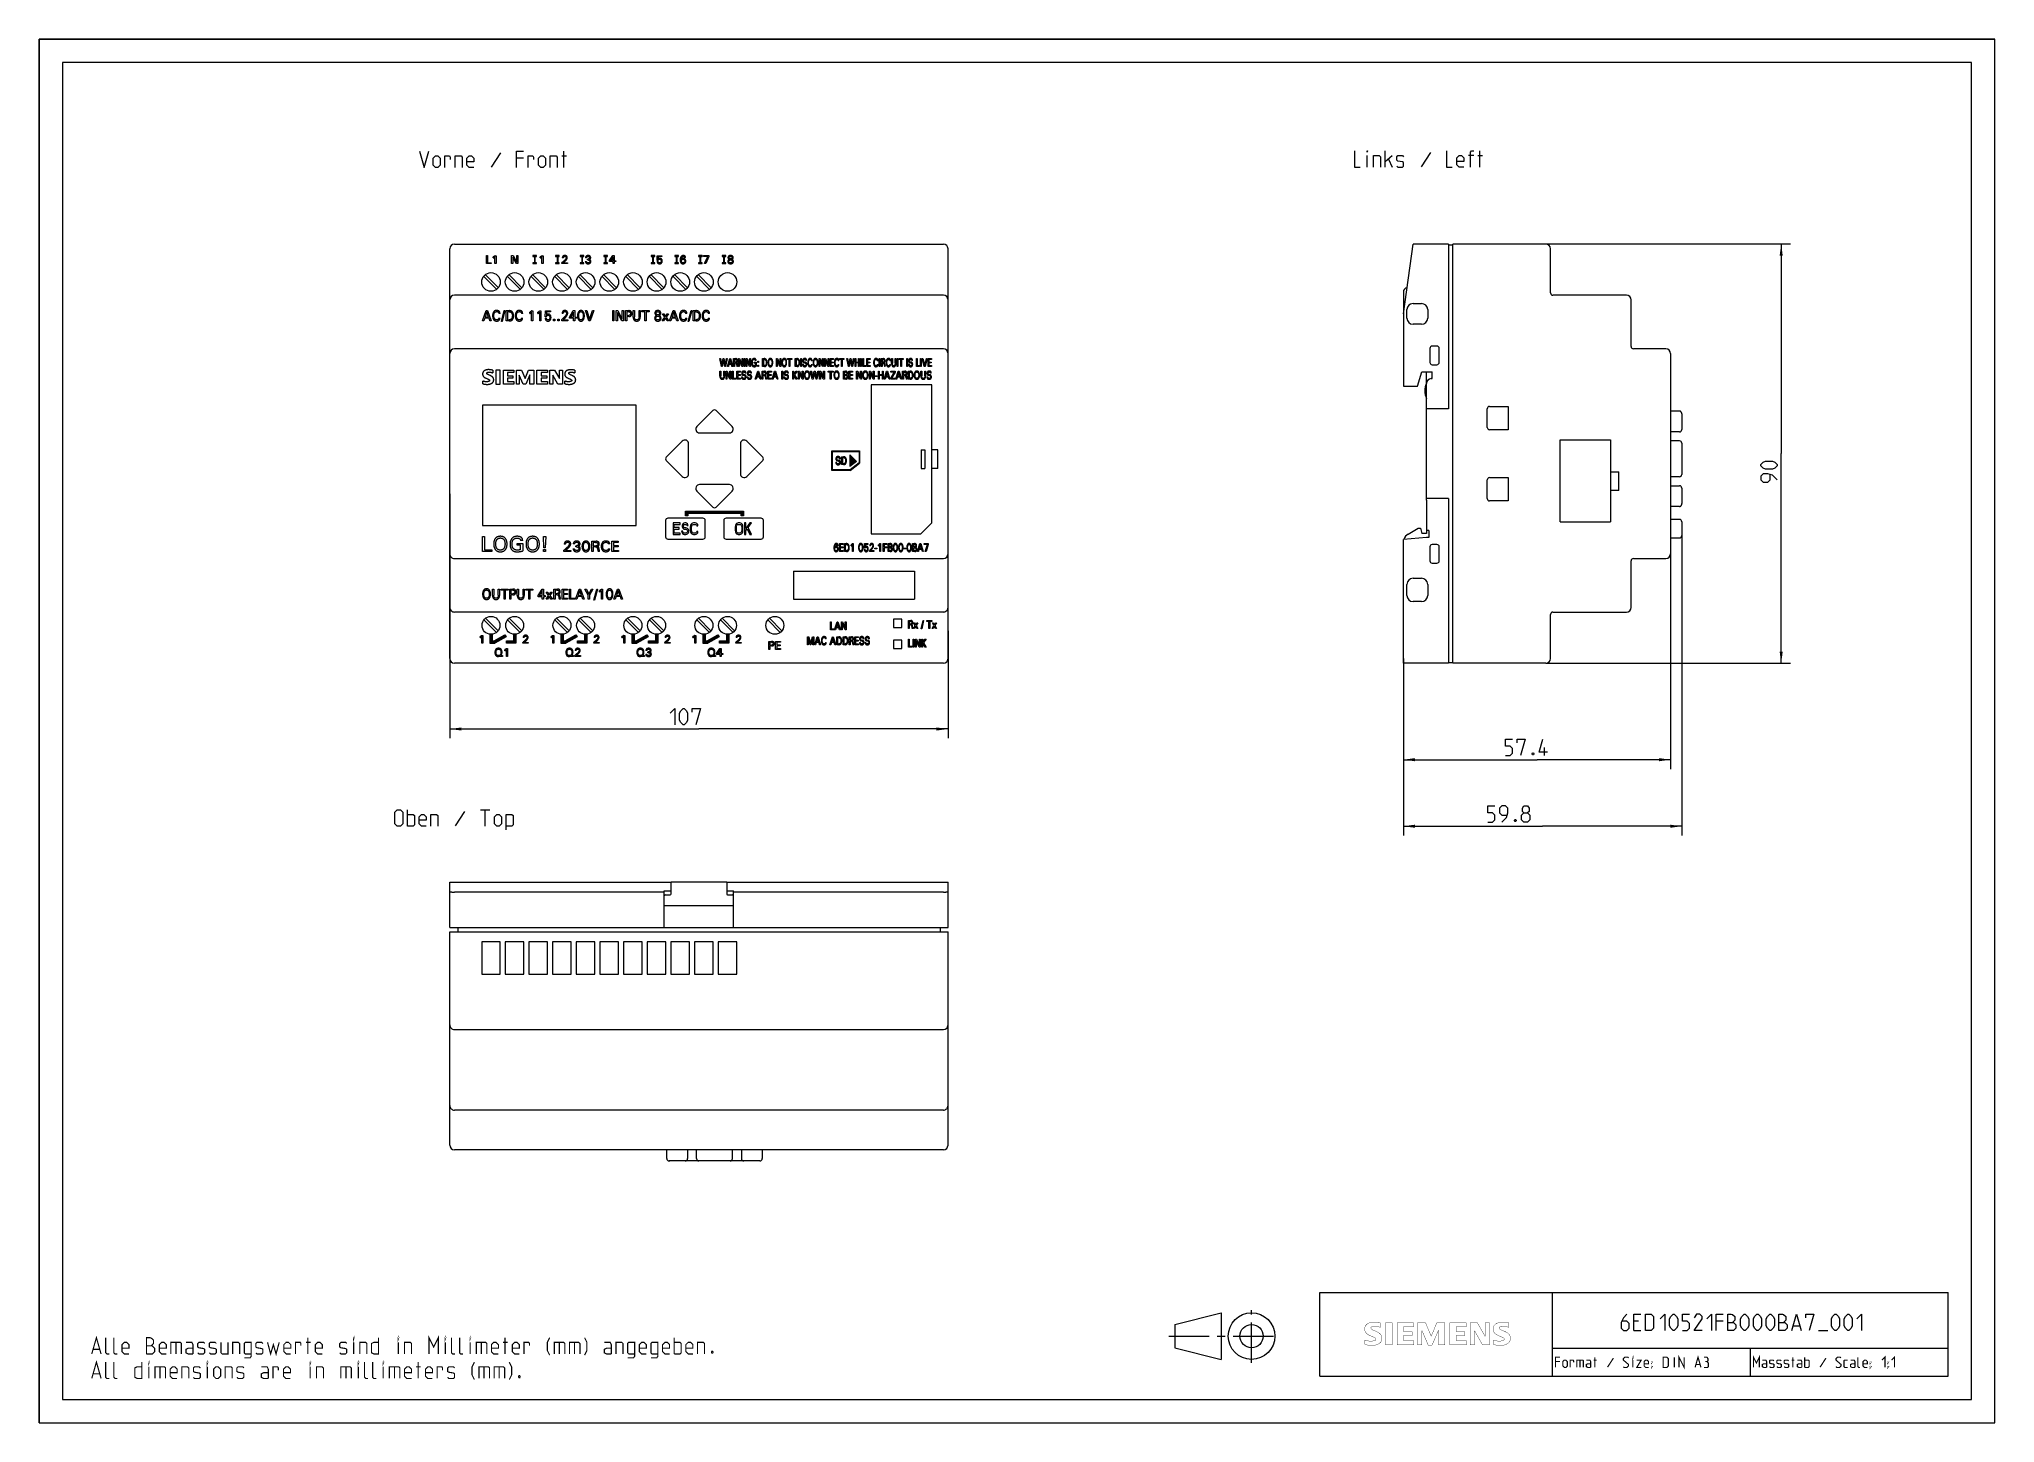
# Model space of a CAD drawing. Extents: x 0 to 420, y 0 to 297.
import ezdxf

# ---------------------------------------------------------------- set-up
doc = ezdxf.new("R2010")
doc.units = 0
doc.header["$LTSCALE"] = 23.1
doc.linetypes.add('CENTER', pattern=[0.6, 0.375, -0.075, 0.075, -0.075])
doc.layers.get('0').update_dxf_attribs({"linetype": 'CONTINUOUS'})
for name, color, linetype in [('10000_FRONT', 7, 'CONTINUOUS'), ('10100_DIM_FRONT', 7, 'CONTINUOUS'), ('10300_FRONT_GERMAN_ENGLISH', 7, 'CONTINUOUS'), ('11000_LEFT', 7, 'CONTINUOUS'), ('11100_DIM_LEFT', 7, 'CONTINUOUS'), ('11300_LEFT_GERMAN_ENGLISH', 7, 'CONTINUOUS'), ('13000_TOP', 7, 'CONTINUOUS'), ('13300_TOP_GERMAN_ENGLISH', 7, 'CONTINUOUS'), ('90000_FRAME', 7, 'CONTINUOUS'), ('91000_TIP', 7, 'CONTINUOUS')]:
    doc.layers.add(name, color=color, linetype=linetype)
doc.dimstyles.get("Standard").update_dxf_attribs({"dimtxt": 2.5, "dimasz": 2.5, "dimexe": 1.25, "dimexo": 0.625, "dimtad": 1, "dimcen": 2.5, "dimazin": 3, "dimtfac": 1, "dimtmove": 0, "dimatfit": 3})

msp = doc.modelspace()

# ---------------------------------------------------------------- blocks, each defined once
blk = doc.blocks.new('_FILLED')
at = {"color": 0, "linetype": 'BYBLOCK'}
blk.add_solid([(0, 0), (-1, 0.132), (-1, -0.132)], dxfattribs=at)
blk = doc.blocks.new('*D0')
at = {"layer": '11100_DIM_LEFT', "color": 7, "linetype": 'CONTINUOUS'}
for p, q in [((350.37, 186.53), (350.37, 140.34)), ((292.97, 164.03), (292.97, 140.34)), ((292.97, 142.34), (321.67, 142.34)), ((350.37, 142.34), (321.67, 142.34))]:
    blk.add_line(p, q, dxfattribs=at)
at = {"layer": '11100_DIM_LEFT', "color": 7, "linetype": 'CONTINUOUS', "xscale": 2.5, "yscale": 2.5, "zscale": 2.5, "rotation": 180}
blk.add_blockref('_FILLED', (292.97, 142.34), dxfattribs=at)
at = {"layer": '11100_DIM_LEFT', "color": 7, "linetype": 'CONTINUOUS', "xscale": 2.5, "yscale": 2.5, "zscale": 2.5}
blk.add_blockref('_FILLED', (350.37, 142.34), dxfattribs=at)
blk = doc.blocks.new('*D1')
at = {"layer": '11100_DIM_LEFT', "color": 7, "linetype": 'CONTINUOUS'}
for p, q in [((352.77, 193.08), (352.77, 126.06)), ((292.97, 164.03), (292.97, 126.06)), ((292.97, 128.06), (322.87, 128.06)), ((352.77, 128.06), (322.87, 128.06))]:
    blk.add_line(p, q, dxfattribs=at)
at = {"layer": '11100_DIM_LEFT', "color": 7, "linetype": 'CONTINUOUS', "xscale": 2.5, "yscale": 2.5, "zscale": 2.5, "rotation": 180}
blk.add_blockref('_FILLED', (292.97, 128.06), dxfattribs=at)
at = {"layer": '11100_DIM_LEFT', "color": 7, "linetype": 'CONTINUOUS', "xscale": 2.5, "yscale": 2.5, "zscale": 2.5}
blk.add_blockref('_FILLED', (352.77, 128.06), dxfattribs=at)
blk = doc.blocks.new('*D2')
at = {"layer": '10100_DIM_FRONT', "color": 7, "linetype": 'CONTINUOUS'}
for p, q in [((88.19, 199.41), (88.19, 146.93)), ((195.19, 170.03), (195.19, 146.93)), ((88.19, 148.93), (141.69, 148.93)), ((195.19, 148.93), (141.69, 148.93))]:
    blk.add_line(p, q, dxfattribs=at)
at = {"layer": '10100_DIM_FRONT', "color": 7, "linetype": 'CONTINUOUS', "xscale": 2.5, "yscale": 2.5, "zscale": 2.5, "rotation": 180}
blk.add_blockref('_FILLED', (88.19, 148.93), dxfattribs=at)
at = {"layer": '10100_DIM_FRONT', "color": 7, "linetype": 'CONTINUOUS', "xscale": 2.5, "yscale": 2.5, "zscale": 2.5}
blk.add_blockref('_FILLED', (195.19, 148.93), dxfattribs=at)
blk = doc.blocks.new('*D3')
at = {"layer": '11100_DIM_LEFT', "color": 7, "linetype": 'CONTINUOUS'}
for p, q in [((323.57, 253.03), (376.11, 253.03)), ((374.11, 253.03), (374.11, 208.03)), ((374.11, 163.03), (374.11, 208.03)), ((323.57, 163.03), (376.11, 163.03))]:
    blk.add_line(p, q, dxfattribs=at)
at = {"layer": '11100_DIM_LEFT', "color": 7, "linetype": 'CONTINUOUS', "xscale": 2.5, "yscale": 2.5, "zscale": 2.5}
for p, rotation in [((374.11, 253.03), 90), ((374.11, 163.03), 270)]:
    blk.add_blockref('_FILLED', p, dxfattribs=dict(at, rotation=rotation))

# ---------------------------------------------------------------- dimensions: what is measured, and where the dimension line sits
at = {"layer": '10100_DIM_FRONT', "color": 7, "linetype": 'CONTINUOUS'}
dim = msp.add_linear_dim(base=(88.189, 148.927), p1=(195.189, 170.026), p2=(88.189, 199.406), angle=180, dimstyle='Standard', dxfattribs=at)
dim.commit()
dim.dimension.update_dxf_attribs({"geometry": '*D2', "text_midpoint": (134.124, 149.802), "dimtype": 128})
at = {"layer": '11100_DIM_LEFT', "color": 7, "linetype": 'CONTINUOUS'}
for base, p1, p2, angle, picture, middle in [((374.109, 163.026), (323.568, 253.026), (323.568, 163.026), 270, '*D3', (373.234, 202.289)), ((292.968, 142.342), (350.368, 186.526), (292.968, 164.026), 180, '*D0', (313.498, 143.217))]:
    dim = msp.add_linear_dim(base=base, p1=p1, p2=p2, angle=angle, dimstyle='Standard', dxfattribs=at)
    dim.commit()
    dim.dimension.update_dxf_attribs({"geometry": picture, "text_midpoint": middle, "dimtype": 128})
dim = msp.add_linear_dim(base=(352.768, 128.063), p1=(292.968, 164.026), p2=(352.768, 193.081), dimstyle='Standard', dxfattribs=at)
dim.commit()
dim.dimension.update_dxf_attribs({"geometry": '*D1', "text_midpoint": (309.721, 128.938), "dimtype": 128})

# ---------------------------------------------------------------- linework, layer by layer
at = {"color": 7, "linetype": 'CONTINUOUS'}
for p, q in [((0, 0), (0, 297)), ((0, 297), (420, 297)), ((420, 0), (420, 297)), ((0, 0), (420, 0))]:
    msp.add_line(p, q, dxfattribs=at)
at = {"layer": '10000_FRONT', "color": 7, "linetype": 'CONTINUOUS'}
for p, q in [((88.189, 164.026), (88.189, 252.026)), ((89.189, 253.026), (194.189, 253.026)), ((195.189, 164.026), (195.189, 252.026)), ((96.051, 248.826), (96.051, 250.526)), ((96.051, 250.526), (96.283, 250.526)), ((97.085, 248.826), (96.051, 248.826)), ((96.283, 250.526), (96.283, 249.018)), ((96.283, 249.018), (97.085, 249.018)), ((97.085, 249.018), (97.085, 248.826)), ((97.526, 250.042), (97.526, 250.254)), ((97.899, 248.826), (97.899, 250.253)), ((98.126, 248.826), (97.899, 248.826)), ((97.934, 250.516), (98.126, 250.516)), ((98.126, 250.516), (98.126, 248.826)), ((101.477, 248.826), (101.477, 250.526)), ((101.477, 250.526), (101.779, 250.526)), ((101.708, 248.826), (101.477, 248.826)), ((101.708, 250.235), (101.708, 248.826)), ((102.528, 248.826), (101.708, 250.235)), ((101.779, 250.526), (102.609, 249.1)), ((102.84, 248.826), (102.528, 248.826)), ((102.609, 249.1), (102.609, 250.526)), ((102.609, 250.526), (102.84, 250.526)), ((102.84, 250.526), (102.84, 248.826)), ((106.029, 250.526), (106.029, 250.376)), ((106.829, 250.526), (106.029, 250.526)), ((106.829, 250.476), (106.029, 250.476)), ((106.829, 250.426), (106.029, 250.426)), ((106.029, 250.376), (106.829, 250.376)), ((106.029, 248.976), (106.029, 248.826)), ((106.829, 248.976), (106.029, 248.976)), ((106.029, 248.926), (106.829, 248.926)), ((106.829, 248.876), (106.029, 248.876)), ((106.029, 248.826), (106.829, 248.826)), ((106.354, 250.376), (106.354, 248.976)), ((106.404, 250.376), (106.404, 248.976)), ((106.454, 250.376), (106.454, 248.976)), ((106.504, 248.976), (106.504, 250.376)), ((106.829, 250.376), (106.829, 250.526)), ((106.829, 248.826), (106.829, 248.976)), ((107.609, 250.042), (107.609, 250.254)), ((107.981, 248.826), (107.981, 250.253)), ((108.209, 248.826), (107.981, 248.826)), ((108.016, 250.516), (108.209, 250.516)), ((108.209, 250.516), (108.209, 248.826)), ((110.909, 250.526), (110.909, 250.376)), ((111.709, 250.526), (110.909, 250.526)), ((111.709, 250.476), (110.909, 250.476)), ((111.709, 250.426), (110.909, 250.426)), ((110.909, 250.376), (111.709, 250.376)), ((110.909, 248.976), (110.909, 248.826)), ((111.709, 248.976), (110.909, 248.976)), ((110.909, 248.926), (111.709, 248.926)), ((111.709, 248.876), (110.909, 248.876)), ((110.909, 248.826), (111.709, 248.826)), ((111.234, 250.376), (111.234, 248.976)), ((111.284, 250.376), (111.284, 248.976)), ((111.334, 250.376), (111.334, 248.976)), ((111.384, 250.376), (111.384, 248.976)), ((111.709, 250.376), (111.709, 250.526)), ((111.709, 248.826), (111.709, 248.976)), ((112.289, 248.826), (112.289, 249.029)), ((113.461, 248.826), (112.289, 248.826)), ((112.579, 250.067), (112.358, 250.067)), ((112.566, 249.011), (113.461, 249.011)), ((113.461, 249.011), (113.461, 248.826)), ((116.189, 250.526), (116.189, 250.376)), ((116.989, 250.526), (116.189, 250.526)), ((116.989, 250.476), (116.189, 250.476)), ((116.989, 250.426), (116.189, 250.426)), ((116.189, 250.376), (116.989, 250.376)), ((116.189, 248.976), (116.189, 248.826)), ((116.989, 248.976), (116.189, 248.976)), ((116.189, 248.926), (116.989, 248.926)), ((116.989, 248.876), (116.189, 248.876)), ((116.189, 248.826), (116.989, 248.826)), ((116.514, 250.376), (116.514, 248.976)), ((116.564, 250.376), (116.564, 248.976)), ((116.614, 250.376), (116.614, 248.976)), ((116.664, 248.976), (116.664, 250.376)), ((116.989, 250.376), (116.989, 250.526)), ((116.989, 248.826), (116.989, 248.976)), ((117.289, 249.289), (117.521, 249.289)), ((117.557, 250.083), (117.337, 250.083)), ((117.77, 249.599), (117.77, 249.789)), ((117.77, 249.789), (117.846, 249.789)), ((117.863, 249.599), (117.77, 249.599)), ((121.269, 250.526), (121.269, 250.376)), ((122.069, 250.526), (121.269, 250.526)), ((122.069, 250.476), (121.269, 250.476)), ((122.069, 250.426), (121.269, 250.426)), ((121.269, 250.376), (122.069, 250.376)), ((121.269, 248.976), (121.269, 248.826)), ((122.069, 248.976), (121.269, 248.976)), ((121.269, 248.926), (122.069, 248.926)), ((122.069, 248.876), (121.269, 248.876)), ((121.269, 248.826), (122.069, 248.826)), ((121.594, 250.376), (121.594, 248.976)), ((121.644, 250.376), (121.644, 248.976)), ((121.694, 250.376), (121.694, 248.976)), ((121.744, 248.976), (121.744, 250.376)), ((122.069, 250.376), (122.069, 250.526)), ((122.069, 248.826), (122.069, 248.976)), ((122.489, 249.456), (123.238, 250.526)), ((122.489, 249.251), (122.489, 249.456)), ((123.279, 249.251), (122.489, 249.251)), ((123.279, 250.283), (122.687, 249.436)), ((122.687, 249.436), (123.279, 249.436)), ((123.238, 250.526), (123.507, 250.526)), ((123.279, 249.436), (123.279, 250.283)), ((123.279, 248.826), (123.279, 249.251)), ((123.507, 248.826), (123.279, 248.826)), ((123.507, 250.526), (123.507, 249.436)), ((123.507, 249.436), (123.828, 249.436)), ((123.507, 249.251), (123.507, 248.826)), ((123.828, 249.251), (123.507, 249.251)), ((123.828, 249.436), (123.828, 249.251)), ((131.429, 250.526), (131.429, 250.376)), ((132.229, 250.526), (131.429, 250.526)), ((132.229, 250.476), (131.429, 250.476)), ((132.229, 250.426), (131.429, 250.426)), ((131.429, 250.376), (132.229, 250.376)), ((131.429, 248.976), (131.429, 248.826)), ((132.229, 248.976), (131.429, 248.976)), ((131.429, 248.926), (132.229, 248.926)), ((132.229, 248.876), (131.429, 248.876)), ((131.429, 248.826), (132.229, 248.826)), ((131.754, 250.376), (131.754, 248.976)), ((131.804, 250.376), (131.804, 248.976)), ((131.854, 250.376), (131.854, 248.976)), ((131.904, 248.976), (131.904, 250.376)), ((132.229, 250.376), (132.229, 250.526)), ((132.229, 248.826), (132.229, 248.976)), ((132.689, 249.263), (132.921, 249.263)), ((132.727, 249.522), (132.742, 250.516)), ((132.955, 249.522), (132.727, 249.522)), ((132.742, 250.516), (133.726, 250.516)), ((132.955, 250.33), (132.942, 249.783)), ((133.726, 250.33), (132.955, 250.33)), ((133.726, 250.516), (133.726, 250.33)), ((136.509, 250.526), (136.509, 250.376)), ((137.309, 250.526), (136.509, 250.526)), ((137.309, 250.476), (136.509, 250.476)), ((137.309, 250.426), (136.509, 250.426)), ((136.509, 250.376), (137.309, 250.376)), ((136.509, 248.976), (136.509, 248.826)), ((137.309, 248.976), (136.509, 248.976)), ((136.509, 248.926), (137.309, 248.926)), ((137.309, 248.876), (136.509, 248.876)), ((136.509, 248.826), (137.309, 248.826)), ((136.834, 250.376), (136.834, 248.976)), ((136.884, 250.376), (136.884, 248.976)), ((136.934, 250.376), (136.934, 248.976)), ((136.984, 248.976), (136.984, 250.376)), ((137.309, 250.376), (137.309, 250.526)), ((137.309, 248.826), (137.309, 248.976)), ((138.84, 250.1), (138.617, 250.1)), ((141.589, 250.526), (141.589, 250.376)), ((142.389, 250.526), (141.589, 250.526)), ((142.389, 250.476), (141.589, 250.476)), ((142.389, 250.426), (141.589, 250.426)), ((141.589, 250.376), (142.389, 250.376)), ((141.589, 248.976), (141.589, 248.826)), ((142.389, 248.976), (141.589, 248.976)), ((141.589, 248.926), (142.389, 248.926)), ((142.389, 248.876), (141.589, 248.876)), ((141.589, 248.826), (142.389, 248.826)), ((141.914, 250.376), (141.914, 248.976)), ((141.964, 250.376), (141.964, 248.976)), ((142.014, 250.376), (142.014, 248.976)), ((142.064, 248.976), (142.064, 250.376)), ((142.389, 250.376), (142.389, 250.526)), ((142.389, 248.826), (142.389, 248.976)), ((142.689, 250.335), (142.689, 250.526)), ((142.689, 250.526), (143.844, 250.526)), ((143.604, 250.335), (142.689, 250.335)), ((142.919, 248.826), (143.604, 250.335)), ((143.192, 248.826), (142.919, 248.826)), ((143.844, 250.317), (143.192, 248.826)), ((143.844, 250.526), (143.844, 250.317)), ((146.669, 250.526), (146.669, 250.376)), ((147.469, 250.526), (146.669, 250.526)), ((147.469, 250.476), (146.669, 250.476)), ((147.469, 250.426), (146.669, 250.426)), ((146.669, 250.376), (147.469, 250.376)), ((146.669, 248.976), (146.669, 248.826)), ((147.469, 248.976), (146.669, 248.976)), ((146.669, 248.926), (147.469, 248.926)), ((147.469, 248.876), (146.669, 248.876)), ((146.669, 248.826), (147.469, 248.826)), ((146.994, 250.376), (146.994, 248.976)), ((147.044, 250.376), (147.044, 248.976)), ((147.094, 250.376), (147.094, 248.976)), ((147.144, 248.976), (147.144, 250.376)), ((147.469, 250.376), (147.469, 250.526)), ((147.469, 248.826), (147.469, 248.976)), ((95.459, 246.102), (98.265, 243.296)), ((98.618, 243.649), (95.812, 246.455)), ((100.539, 246.102), (103.345, 243.296)), ((103.698, 243.649), (100.892, 246.455)), ((105.619, 246.102), (108.425, 243.296)), ((108.778, 243.649), (105.972, 246.455)), ((110.699, 246.102), (113.505, 243.296)), ((113.858, 243.649), (111.052, 246.455)), ((115.779, 246.102), (118.585, 243.296)), ((118.938, 243.649), (116.132, 246.455)), ((120.859, 246.102), (123.665, 243.296)), ((124.018, 243.649), (121.212, 246.455)), ((125.939, 246.102), (128.745, 243.296)), ((129.098, 243.649), (126.292, 246.455)), ((131.019, 246.102), (133.825, 243.296)), ((134.178, 243.649), (131.372, 246.455)), ((136.099, 246.102), (138.905, 243.296)), ((139.258, 243.649), (136.452, 246.455)), ((141.179, 246.102), (143.985, 243.296)), ((144.338, 243.649), (141.532, 246.455)), ((194.189, 242.026), (89.189, 242.026)), ((95.239, 236.526), (96.024, 238.726)), ((95.529, 236.526), (95.239, 236.526)), ((95.719, 237.099), (95.529, 236.526)), ((96.619, 237.099), (95.719, 237.099)), ((96.169, 238.442), (95.803, 237.349)), ((95.803, 237.349), (96.537, 237.349)), ((96.024, 238.726), (96.311, 238.726)), ((96.537, 237.349), (96.169, 238.442)), ((96.311, 238.726), (97.097, 236.526)), ((96.812, 236.526), (96.619, 237.099)), ((97.097, 236.526), (96.812, 236.526)), ((98.976, 238.142), (98.707, 238.142)), ((98.707, 237.109), (98.976, 237.109)), ((99.267, 236.36), (99.876, 238.726)), ((99.422, 236.36), (99.267, 236.36)), ((100.031, 238.726), (99.422, 236.36)), ((99.876, 238.726), (100.031, 238.726)), ((100.319, 236.526), (100.319, 238.726)), ((100.319, 238.726), (100.925, 238.726)), ((100.976, 236.526), (100.319, 236.526)), ((100.58, 238.476), (100.58, 236.775)), ((100.925, 238.476), (100.58, 238.476)), ((100.58, 236.775), (100.978, 236.775)), ((103.843, 238.142), (103.574, 238.142)), ((103.574, 237.109), (103.843, 237.109)), ((105.352, 238.1), (105.352, 238.375)), ((105.772, 236.526), (105.772, 238.373)), ((106.028, 236.526), (105.772, 236.526)), ((105.811, 238.713), (106.028, 238.713)), ((106.028, 238.713), (106.028, 236.526)), ((107.094, 238.1), (107.094, 238.375)), ((107.513, 236.526), (107.513, 238.373)), ((107.77, 236.526), (107.513, 236.526)), ((107.553, 238.713), (107.77, 238.713)), ((107.77, 238.713), (107.77, 236.526)), ((108.66, 237.092), (108.921, 237.092)), ((108.703, 237.427), (108.719, 238.713)), ((108.959, 237.427), (108.703, 237.427)), ((108.719, 238.713), (109.827, 238.713)), ((108.959, 238.473), (108.944, 237.765)), ((109.827, 238.473), (108.959, 238.473)), ((109.827, 238.713), (109.827, 238.473)), ((110.48, 236.526), (110.48, 236.897)), ((110.48, 236.897), (110.776, 236.897)), ((110.776, 236.526), (110.48, 236.526)), ((110.776, 236.897), (110.776, 236.526)), ((111.402, 236.526), (111.402, 236.897)), ((111.402, 236.897), (111.698, 236.897)), ((111.698, 236.526), (111.402, 236.526)), ((111.698, 236.897), (111.698, 236.526)), ((112.231, 236.526), (112.231, 236.789)), ((113.551, 236.526), (112.231, 236.526)), ((112.558, 238.132), (112.31, 238.132)), ((112.543, 236.766), (113.551, 236.766)), ((113.551, 236.766), (113.551, 236.526)), ((113.874, 237.341), (114.718, 238.726)), ((113.874, 237.076), (113.874, 237.341)), ((114.764, 237.076), (113.874, 237.076)), ((114.764, 238.412), (114.098, 237.316)), ((114.098, 237.316), (114.764, 237.316)), ((114.718, 238.726), (115.02, 238.726)), ((114.764, 237.316), (114.764, 238.412)), ((114.764, 236.526), (114.764, 237.076)), ((115.02, 236.526), (114.764, 236.526)), ((115.02, 238.726), (115.02, 237.316)), ((115.02, 237.316), (115.382, 237.316)), ((115.02, 237.076), (115.02, 236.526)), ((115.382, 237.076), (115.02, 237.076)), ((115.382, 237.316), (115.382, 237.076)), ((118.076, 236.526), (117.317, 238.726)), ((117.317, 238.726), (117.6, 238.726)), ((117.6, 238.726), (118.227, 236.814)), ((118.369, 236.526), (118.076, 236.526)), ((118.227, 236.814), (118.845, 238.726)), ((119.129, 238.726), (118.369, 236.526)), ((118.845, 238.726), (119.129, 238.726)), ((123.189, 236.526), (123.189, 238.726)), ((123.189, 238.726), (123.45, 238.726)), ((123.45, 236.526), (123.189, 236.526)), ((123.45, 238.726), (123.45, 236.526)), ((123.93, 236.526), (123.93, 238.726)), ((123.93, 238.726), (124.271, 238.726)), ((124.191, 236.526), (123.93, 236.526)), ((124.191, 238.35), (124.191, 236.526)), ((125.115, 236.526), (124.191, 238.35)), ((124.271, 238.726), (125.206, 236.881)), ((125.466, 236.526), (125.115, 236.526)), ((125.206, 236.881), (125.206, 238.726)), ((125.206, 238.726), (125.466, 238.726)), ((125.466, 238.726), (125.466, 236.526)), ((125.935, 236.526), (125.935, 238.726)), ((125.935, 238.726), (126.631, 238.726)), ((126.197, 236.526), (125.935, 236.526)), ((126.197, 238.476), (126.197, 237.709)), ((126.631, 238.476), (126.197, 238.476)), ((126.197, 237.709), (126.631, 237.709)), ((126.197, 237.459), (126.197, 236.526)), ((126.631, 237.459), (126.197, 237.459)), ((127.577, 237.355), (127.577, 238.726)), ((127.577, 238.726), (127.839, 238.726)), ((127.839, 238.726), (127.839, 237.421)), ((128.836, 237.421), (128.836, 238.726)), ((128.836, 238.726), (129.096, 238.726)), ((129.096, 238.726), (129.096, 237.355)), ((129.434, 238.476), (129.434, 238.726)), ((129.434, 238.726), (130.979, 238.726)), ((130.075, 238.476), (129.434, 238.476)), ((130.075, 236.526), (130.075, 238.476)), ((130.337, 236.526), (130.075, 236.526)), ((130.337, 238.476), (130.337, 236.526)), ((130.979, 238.476), (130.337, 238.476)), ((130.979, 238.726), (130.979, 238.476)), ((133.833, 236.526), (134.37, 237.31)), ((134.12, 236.526), (133.833, 236.526)), ((134.37, 237.31), (133.869, 238.058)), ((133.869, 238.058), (134.192, 238.058)), ((134.5, 237.146), (134.12, 236.526)), ((134.192, 238.058), (134.538, 237.492)), ((134.883, 236.526), (134.5, 237.146)), ((134.538, 237.492), (134.89, 238.058)), ((135.172, 238.058), (134.671, 237.324)), ((134.671, 237.324), (135.193, 236.526)), ((135.193, 236.526), (134.883, 236.526)), ((134.89, 238.058), (135.172, 238.058)), ((135.37, 236.526), (136.155, 238.726)), ((135.66, 236.526), (135.37, 236.526)), ((135.85, 237.099), (135.66, 236.526)), ((136.751, 237.099), (135.85, 237.099)), ((136.3, 238.442), (135.934, 237.349)), ((135.934, 237.349), (136.668, 237.349)), ((136.155, 238.726), (136.443, 238.726)), ((136.668, 237.349), (136.3, 238.442)), ((136.443, 238.726), (137.228, 236.526)), ((136.943, 236.526), (136.751, 237.099)), ((137.228, 236.526), (136.943, 236.526)), ((139.107, 238.142), (138.838, 238.142)), ((138.838, 237.109), (139.107, 237.109)), ((139.398, 236.36), (140.008, 238.726)), ((139.553, 236.36), (139.398, 236.36)), ((140.162, 238.726), (139.553, 236.36)), ((140.008, 238.726), (140.162, 238.726)), ((140.45, 236.526), (140.45, 238.726)), ((140.45, 238.726), (141.056, 238.726)), ((141.108, 236.526), (140.45, 236.526)), ((140.712, 238.476), (140.712, 236.775)), ((141.056, 238.476), (140.712, 238.476)), ((140.712, 236.775), (141.109, 236.775)), ((143.974, 238.142), (143.705, 238.142)), ((143.705, 237.109), (143.974, 237.109)), ((194.189, 230.526), (89.189, 230.526)), ((146.524, 226.726), (146.189, 228.426)), ((146.189, 228.426), (146.352, 228.426)), ((146.352, 228.426), (146.615, 226.975)), ((146.615, 226.975), (146.875, 228.426)), ((146.951, 228.181), (146.688, 226.726)), ((146.875, 228.426), (147.041, 228.426)), ((147.242, 226.726), (146.951, 228.181)), ((147.041, 228.426), (147.331, 226.956)), ((147.331, 226.956), (147.59, 228.426)), ((147.744, 228.426), (147.407, 226.726)), ((147.59, 228.426), (147.744, 228.426)), ((147.842, 226.726), (148.31, 228.426)), ((148.128, 227.169), (148.015, 226.726)), ((148.664, 227.169), (148.128, 227.169)), ((148.396, 228.206), (148.178, 227.362)), ((148.178, 227.362), (148.615, 227.362)), ((148.31, 228.426), (148.481, 228.426)), ((148.615, 227.362), (148.396, 228.206)), ((148.481, 228.426), (148.948, 226.726)), ((148.779, 226.726), (148.664, 227.169)), ((149.154, 226.726), (149.154, 228.426)), ((149.154, 228.426), (149.608, 228.426)), ((149.31, 228.233), (149.31, 227.68)), ((149.54, 228.233), (149.31, 228.233)), ((149.31, 227.68), (149.581, 227.68)), ((149.31, 227.487), (149.31, 226.726)), ((149.566, 227.487), (149.31, 227.487)), ((149.784, 227.16), (149.777, 227.232)), ((149.963, 226.995), (149.972, 226.921)), ((149.985, 226.825), (149.978, 226.875)), ((150.211, 226.726), (150.211, 228.426)), ((150.211, 228.426), (150.414, 228.426)), ((150.366, 228.135), (150.366, 226.726)), ((150.916, 226.726), (150.366, 228.135)), ((150.414, 228.426), (150.97, 227)), ((150.97, 227), (150.97, 228.426)), ((150.97, 228.426), (151.125, 228.426)), ((151.125, 228.426), (151.125, 226.726)), ((151.416, 226.726), (151.416, 228.426)), ((151.416, 228.426), (151.571, 228.426)), ((151.571, 228.426), (151.571, 226.726)), ((151.857, 226.726), (151.857, 228.426)), ((151.857, 228.426), (152.06, 228.426)), ((152.012, 228.135), (152.012, 226.726)), ((152.562, 226.726), (152.012, 228.135)), ((152.06, 228.426), (152.616, 227)), ((152.616, 227), (152.616, 228.426)), ((152.616, 228.426), (152.771, 228.426)), ((152.771, 228.426), (152.771, 226.726)), ((153.572, 227.45), (153.572, 227.652)), ((153.572, 227.652), (153.983, 227.652)), ((153.827, 227.45), (153.572, 227.45)), ((153.983, 227.992), (153.827, 227.992)), ((153.827, 226.935), (153.827, 227.45)), ((153.983, 227.652), (153.983, 226.792)), ((154.32, 227.623), (154.32, 227.91)), ((154.32, 227.91), (154.496, 227.91)), ((154.496, 227.623), (154.32, 227.623)), ((154.32, 226.726), (154.32, 227.012)), ((154.32, 227.012), (154.496, 227.012)), ((154.496, 227.91), (154.496, 227.623)), ((154.496, 227.012), (154.496, 226.726)), ((155.377, 226.726), (155.377, 228.426)), ((155.377, 228.426), (155.738, 228.426)), ((155.533, 228.233), (155.533, 226.918)), ((155.738, 228.233), (155.533, 228.233)), ((155.533, 226.918), (155.769, 226.918)), ((158.351, 226.726), (158.351, 228.426)), ((158.351, 228.426), (158.553, 228.426)), ((158.505, 228.135), (158.505, 226.726)), ((159.055, 226.726), (158.505, 228.135)), ((158.553, 228.426), (159.109, 227)), ((159.109, 227), (159.109, 228.426)), ((159.109, 228.426), (159.264, 228.426)), ((159.264, 228.426), (159.264, 226.726)), ((160.711, 228.233), (160.711, 228.426)), ((160.711, 228.426), (161.63, 228.426)), ((161.092, 228.233), (160.711, 228.233)), ((161.092, 226.726), (161.092, 228.233)), ((161.248, 228.233), (161.248, 226.726)), ((161.63, 228.233), (161.248, 228.233)), ((161.63, 228.426), (161.63, 228.233)), ((162.388, 226.726), (162.388, 228.426)), ((162.388, 228.426), (162.749, 228.426)), ((162.544, 228.233), (162.544, 226.918)), ((162.749, 228.233), (162.544, 228.233)), ((162.544, 226.918), (162.78, 226.918)), ((163.578, 226.726), (163.578, 228.426)), ((163.578, 228.426), (163.734, 228.426)), ((163.734, 228.426), (163.734, 226.726)), ((163.993, 227.218), (164.15, 227.218)), ((164.524, 227.45), (164.295, 227.532)), ((164.329, 227.756), (164.558, 227.674)), ((164.829, 228), (164.671, 228)), ((166.009, 227.975), (165.849, 227.975)), ((165.849, 227.176), (166.009, 227.176)), ((167.495, 226.726), (167.495, 228.426)), ((167.495, 228.426), (167.697, 228.426)), ((167.65, 228.135), (167.65, 226.726)), ((168.199, 226.726), (167.65, 228.135)), ((167.697, 228.426), (168.253, 227)), ((168.253, 227), (168.253, 228.426)), ((168.253, 228.426), (168.408, 228.426)), ((168.408, 228.426), (168.408, 226.726)), ((168.684, 226.726), (168.684, 228.426)), ((168.684, 228.426), (168.886, 228.426)), ((168.839, 228.135), (168.839, 226.726)), ((169.388, 226.726), (168.839, 228.135)), ((168.886, 228.426), (169.442, 227)), ((169.442, 227), (169.442, 228.426)), ((169.442, 228.426), (169.597, 228.426)), ((169.597, 228.426), (169.597, 226.726)), ((169.885, 226.726), (169.885, 228.426)), ((169.885, 228.426), (170.579, 228.426)), ((170.04, 228.233), (170.04, 227.697)), ((170.579, 228.233), (170.04, 228.233)), ((170.04, 227.697), (170.558, 227.697)), ((170.04, 227.504), (170.04, 226.918)), ((170.558, 227.504), (170.04, 227.504)), ((170.04, 226.918), (170.593, 226.918)), ((170.558, 227.697), (170.558, 227.504)), ((170.579, 228.426), (170.579, 228.233)), ((170.593, 226.918), (170.593, 226.726)), ((171.739, 227.975), (171.58, 227.975)), ((171.58, 227.176), (171.739, 227.176)), ((171.898, 228.233), (171.898, 228.426)), ((171.898, 228.426), (172.817, 228.426)), ((172.279, 228.233), (171.898, 228.233)), ((172.279, 226.726), (172.279, 228.233)), ((172.435, 228.233), (172.435, 226.726)), ((172.817, 228.233), (172.435, 228.233)), ((172.817, 228.426), (172.817, 228.233)), ((173.806, 226.726), (173.471, 228.426)), ((173.471, 228.426), (173.634, 228.426)), ((173.634, 228.426), (173.897, 226.975)), ((173.897, 226.975), (174.158, 228.426)), ((174.233, 228.181), (173.97, 226.726)), ((174.158, 228.426), (174.323, 228.426)), ((174.524, 226.726), (174.233, 228.181)), ((174.323, 228.426), (174.614, 226.956)), ((174.614, 226.956), (174.872, 228.426)), ((175.026, 228.426), (174.689, 226.726)), ((174.872, 228.426), (175.026, 228.426)), ((175.215, 226.726), (175.215, 228.426)), ((175.215, 228.426), (175.371, 228.426)), ((175.371, 228.426), (175.371, 227.699)), ((175.371, 227.699), (175.958, 227.699)), ((175.371, 227.501), (175.371, 226.726)), ((175.958, 227.501), (175.371, 227.501)), ((175.958, 227.699), (175.958, 228.426)), ((175.958, 228.426), (176.113, 228.426)), ((175.958, 226.726), (175.958, 227.501)), ((176.113, 228.426), (176.113, 226.726)), ((176.411, 226.726), (176.411, 228.426)), ((176.411, 228.426), (176.567, 228.426)), ((176.567, 228.426), (176.567, 226.726)), ((176.861, 226.726), (176.861, 228.426)), ((176.861, 228.426), (177.016, 228.426)), ((177.016, 228.426), (177.016, 226.918)), ((177.016, 226.918), (177.554, 226.918)), ((177.554, 226.918), (177.554, 226.726)), ((177.749, 226.726), (177.749, 228.426)), ((177.749, 228.426), (178.443, 228.426)), ((177.904, 228.233), (177.904, 227.697)), ((178.443, 228.233), (177.904, 228.233)), ((177.904, 227.697), (178.422, 227.697)), ((177.904, 227.504), (177.904, 226.918)), ((178.422, 227.504), (177.904, 227.504)), ((177.904, 226.918), (178.457, 226.918)), ((178.422, 227.697), (178.422, 227.504)), ((178.443, 228.426), (178.443, 228.233)), ((178.457, 226.918), (178.457, 226.726)), ((180.152, 227.975), (179.992, 227.975)), ((179.992, 227.176), (180.152, 227.176)), ((180.404, 226.726), (180.404, 228.426)), ((180.404, 228.426), (180.56, 228.426)), ((180.56, 228.426), (180.56, 226.726)), ((180.855, 226.726), (180.855, 228.426)), ((180.855, 228.426), (181.309, 228.426)), ((181.011, 228.233), (181.011, 227.68)), ((181.241, 228.233), (181.011, 228.233)), ((181.011, 227.68), (181.282, 227.68)), ((181.011, 227.487), (181.011, 226.726)), ((181.268, 227.487), (181.011, 227.487)), ((181.486, 227.16), (181.478, 227.232)), ((181.664, 226.995), (181.673, 226.921)), ((181.687, 226.825), (181.679, 226.875)), ((182.834, 227.975), (182.675, 227.975)), ((182.675, 227.176), (182.834, 227.176)), ((183.077, 227.367), (183.077, 228.426)), ((183.077, 228.426), (183.232, 228.426)), ((183.232, 228.426), (183.232, 227.417)), ((183.826, 227.417), (183.826, 228.426)), ((183.826, 228.426), (183.981, 228.426)), ((183.981, 228.426), (183.981, 227.367)), ((184.275, 226.726), (184.275, 228.426)), ((184.275, 228.426), (184.431, 228.426)), ((184.431, 228.426), (184.431, 226.726)), ((184.638, 228.233), (184.638, 228.426)), ((184.638, 228.426), (185.558, 228.426)), ((185.02, 228.233), (184.638, 228.233)), ((185.02, 226.726), (185.02, 228.233)), ((185.176, 228.233), (185.176, 226.726)), ((185.558, 228.233), (185.176, 228.233)), ((185.558, 228.426), (185.558, 228.233)), ((186.317, 226.726), (186.317, 228.426)), ((186.317, 228.426), (186.473, 228.426)), ((186.473, 228.426), (186.473, 226.726)), ((186.732, 227.218), (186.889, 227.218)), ((187.263, 227.45), (187.034, 227.532)), ((187.068, 227.756), (187.297, 227.674)), ((187.568, 228), (187.41, 228)), ((188.383, 226.726), (188.383, 228.426)), ((188.383, 228.426), (188.538, 228.426)), ((188.538, 228.426), (188.538, 226.918)), ((188.538, 226.918), (189.076, 226.918)), ((189.076, 226.918), (189.076, 226.726)), ((189.274, 226.726), (189.274, 228.426)), ((189.274, 228.426), (189.43, 228.426)), ((189.43, 228.426), (189.43, 226.726)), ((190.083, 226.726), (189.631, 228.426)), ((189.631, 228.426), (189.8, 228.426)), ((189.8, 228.426), (190.173, 226.948)), ((190.173, 226.948), (190.541, 228.426)), ((190.71, 228.426), (190.258, 226.726)), ((190.541, 228.426), (190.71, 228.426)), ((190.916, 226.726), (190.916, 228.426)), ((190.916, 228.426), (191.61, 228.426)), ((191.072, 228.233), (191.072, 227.697)), ((191.61, 228.233), (191.072, 228.233)), ((191.072, 227.697), (191.589, 227.697)), ((191.072, 227.504), (191.072, 226.918)), ((191.589, 227.504), (191.072, 227.504)), ((191.072, 226.918), (191.625, 226.918)), ((191.589, 227.697), (191.589, 227.504)), ((191.61, 228.426), (191.61, 228.233)), ((191.625, 226.918), (191.625, 226.726)), ((95.271, 223.036), (95.271, 223.612)), ((97.415, 225.948), (97.415, 225.372)), ((98.087, 225.98), (98.087, 222.972)), ((99.015, 225.98), (98.087, 225.98)), ((98.087, 222.972), (99.015, 222.972)), ((99.015, 222.972), (99.015, 225.98)), ((99.719, 222.972), (99.719, 225.98)), ((99.719, 225.98), (101.927, 225.98)), ((101.959, 222.972), (99.719, 222.972)), ((100.583, 225.436), (100.583, 224.732)), ((101.927, 225.436), (100.583, 225.436)), ((100.583, 224.732), (101.766, 224.732)), ((100.583, 224.252), (100.583, 223.516)), ((101.766, 224.252), (100.583, 224.252)), ((100.583, 223.516), (101.959, 223.516)), ((101.766, 224.732), (101.766, 224.252)), ((101.927, 225.98), (101.927, 225.436)), ((101.959, 223.516), (101.959, 222.972)), ((102.503, 222.972), (102.503, 225.98)), ((102.503, 225.98), (103.591, 225.98)), ((103.111, 222.972), (102.503, 222.972)), ((103.111, 224.892), (103.111, 222.972)), ((103.943, 222.94), (103.111, 224.892)), ((103.591, 225.98), (104.391, 224.156)), ((104.487, 222.94), (103.943, 222.94)), ((104.391, 224.156), (105.127, 225.98)), ((105.351, 224.924), (104.487, 222.94)), ((105.127, 225.98), (106.215, 225.98)), ((105.351, 222.972), (105.351, 224.924)), ((106.215, 222.972), (105.351, 222.972)), ((106.215, 225.98), (106.215, 222.972)), ((106.919, 222.972), (106.919, 225.98)), ((106.919, 225.98), (109.158, 225.98)), ((109.191, 222.972), (106.919, 222.972)), ((107.815, 225.436), (107.815, 224.732)), ((109.158, 225.436), (107.815, 225.436)), ((107.815, 224.732), (108.999, 224.732)), ((107.815, 224.252), (107.815, 223.516)), ((108.999, 224.252), (107.815, 224.252)), ((107.815, 223.516), (109.191, 223.516)), ((108.999, 224.732), (108.999, 224.252)), ((109.106, 222.972), (109.191, 223.056)), ((109.158, 225.98), (109.158, 225.436)), ((109.191, 223.516), (109.191, 222.972)), ((109.703, 222.972), (109.703, 225.98)), ((109.703, 225.98), (110.695, 225.98)), ((110.311, 222.972), (109.703, 222.972)), ((110.311, 224.892), (110.311, 222.972)), ((111.399, 222.972), (110.311, 224.892)), ((110.695, 225.98), (111.751, 224.124)), ((112.391, 222.972), (111.399, 222.972)), ((111.751, 224.124), (111.751, 225.98)), ((111.751, 225.98), (112.391, 225.98)), ((112.391, 225.98), (112.391, 222.972)), ((112.903, 223.036), (112.903, 223.612)), ((115.015, 225.948), (115.015, 225.372)), ((146.189, 224.667), (146.189, 225.726)), ((146.189, 225.726), (146.363, 225.726)), ((146.363, 225.726), (146.363, 224.717)), ((146.688, 226.726), (146.524, 226.726)), ((147.027, 224.717), (147.027, 225.726)), ((147.027, 225.726), (147.201, 225.726)), ((147.201, 225.726), (147.201, 224.667)), ((147.407, 226.726), (147.242, 226.726)), ((147.513, 224.026), (147.513, 225.726)), ((147.513, 225.726), (147.74, 225.726)), ((147.687, 224.026), (147.513, 224.026)), ((147.687, 225.435), (147.687, 224.026)), ((148.302, 224.026), (147.687, 225.435)), ((147.74, 225.726), (148.363, 224.3)), ((148.015, 226.726), (147.842, 226.726)), ((148.536, 224.026), (148.302, 224.026)), ((148.363, 224.3), (148.363, 225.726)), ((148.363, 225.726), (148.536, 225.726)), ((148.536, 225.726), (148.536, 224.026)), ((148.948, 226.726), (148.779, 226.726)), ((148.853, 224.026), (148.853, 225.726)), ((148.853, 225.726), (149.028, 225.726)), ((149.629, 224.026), (148.853, 224.026)), ((149.028, 225.726), (149.028, 224.218)), ((149.028, 224.218), (149.629, 224.218)), ((149.31, 226.726), (149.154, 226.726)), ((149.629, 224.218), (149.629, 224.026)), ((150.01, 226.727), (149.844, 226.727)), ((149.847, 224.026), (149.847, 225.726)), ((149.847, 225.726), (150.624, 225.726)), ((150.641, 224.026), (149.847, 224.026)), ((150.022, 225.533), (150.022, 224.997)), ((150.624, 225.533), (150.022, 225.533)), ((150.022, 224.997), (150.601, 224.997)), ((150.022, 224.804), (150.022, 224.218)), ((150.601, 224.804), (150.022, 224.804)), ((150.022, 224.218), (150.641, 224.218)), ((150.366, 226.726), (150.211, 226.726)), ((150.601, 224.997), (150.601, 224.804)), ((150.624, 225.726), (150.624, 225.533)), ((150.641, 224.218), (150.641, 224.026)), ((150.862, 224.518), (151.037, 224.518)), ((151.125, 226.726), (150.916, 226.726)), ((151.457, 224.75), (151.2, 224.832)), ((151.238, 225.056), (151.495, 224.974)), ((151.571, 226.726), (151.416, 226.726)), ((151.798, 225.3), (151.621, 225.3)), ((152.012, 226.726), (151.857, 226.726)), ((152.057, 224.518), (152.232, 224.518)), ((152.651, 224.75), (152.395, 224.832)), ((152.432, 225.056), (152.689, 224.974)), ((152.771, 226.726), (152.562, 226.726)), ((152.993, 225.3), (152.816, 225.3)), ((153.803, 224.026), (154.326, 225.726)), ((153.997, 224.026), (153.803, 224.026)), ((154.123, 224.469), (153.997, 224.026)), ((154.723, 224.469), (154.123, 224.469)), ((154.423, 225.506), (154.179, 224.662)), ((154.179, 224.662), (154.668, 224.662)), ((154.496, 226.726), (154.32, 226.726)), ((154.326, 225.726), (154.518, 225.726)), ((154.668, 224.662), (154.423, 225.506)), ((154.518, 225.726), (155.041, 224.026)), ((154.851, 224.026), (154.723, 224.469)), ((155.041, 224.026), (154.851, 224.026)), ((155.272, 224.026), (155.272, 225.726)), ((155.272, 225.726), (155.779, 225.726)), ((155.446, 224.026), (155.272, 224.026)), ((155.768, 226.726), (155.377, 226.726)), ((155.446, 225.533), (155.446, 224.98)), ((155.704, 225.533), (155.446, 225.533)), ((155.446, 224.98), (155.75, 224.98)), ((155.446, 224.787), (155.446, 224.026)), ((155.733, 224.787), (155.446, 224.787)), ((155.977, 224.46), (155.969, 224.532)), ((155.992, 224.339), (155.996, 224.309)), ((156.229, 224.027), (156.044, 224.027)), ((156.177, 224.295), (156.187, 224.221)), ((156.469, 224.026), (156.469, 225.726)), ((156.469, 225.726), (157.246, 225.726)), ((157.262, 224.026), (156.469, 224.026)), ((156.643, 225.533), (156.643, 224.997)), ((157.246, 225.533), (156.643, 225.533)), ((156.643, 224.997), (157.223, 224.997)), ((156.643, 224.804), (156.643, 224.218)), ((157.223, 224.804), (156.643, 224.804)), ((156.643, 224.218), (157.262, 224.218)), ((157.223, 224.997), (157.223, 224.804)), ((157.246, 225.726), (157.246, 225.533)), ((157.262, 224.218), (157.262, 224.026)), ((157.421, 224.026), (157.945, 225.726)), ((157.615, 224.026), (157.421, 224.026)), ((157.741, 224.469), (157.615, 224.026)), ((158.341, 224.469), (157.741, 224.469)), ((158.041, 225.506), (157.797, 224.662)), ((157.797, 224.662), (158.286, 224.662)), ((157.945, 225.726), (158.136, 225.726)), ((158.286, 224.662), (158.041, 225.506)), ((158.136, 225.726), (158.659, 224.026)), ((158.47, 224.026), (158.341, 224.469)), ((158.505, 226.726), (158.351, 226.726)), ((158.659, 224.026), (158.47, 224.026)), ((159.264, 226.726), (159.055, 226.726)), ((159.51, 224.026), (159.51, 225.726)), ((159.51, 225.726), (159.685, 225.726)), ((159.685, 224.026), (159.51, 224.026)), ((159.685, 225.726), (159.685, 224.026)), ((159.975, 224.518), (160.15, 224.518)), ((160.57, 224.75), (160.313, 224.832)), ((160.351, 225.056), (160.607, 224.974)), ((160.911, 225.3), (160.734, 225.3)), ((161.248, 226.726), (161.092, 226.726)), ((161.847, 224.026), (161.847, 225.726)), ((161.847, 225.726), (162.022, 225.726)), ((162.022, 224.026), (161.847, 224.026)), ((162.022, 224.987), (162.543, 225.726)), ((162.022, 225.726), (162.022, 224.987)), ((162.022, 224.934), (162.022, 224.026)), ((162.585, 224.026), (162.022, 224.934)), ((162.766, 225.726), (162.211, 224.968)), ((162.211, 224.968), (162.815, 224.026)), ((162.779, 226.726), (162.388, 226.726)), ((162.543, 225.726), (162.766, 225.726)), ((162.815, 224.026), (162.585, 224.026)), ((163.043, 224.026), (163.043, 225.726)), ((163.043, 225.726), (163.27, 225.726)), ((163.216, 224.026), (163.043, 224.026)), ((163.216, 225.435), (163.216, 224.026)), ((163.832, 224.026), (163.216, 225.435)), ((163.27, 225.726), (163.892, 224.3)), ((163.734, 226.726), (163.578, 226.726)), ((164.066, 224.026), (163.832, 224.026)), ((163.892, 224.3), (163.892, 225.726)), ((163.892, 225.726), (164.066, 225.726)), ((164.066, 225.726), (164.066, 224.026)), ((166.047, 224.026), (165.671, 225.726)), ((165.671, 225.726), (165.854, 225.726)), ((165.854, 225.726), (166.148, 224.275)), ((166.231, 224.026), (166.047, 224.026)), ((166.148, 224.275), (166.44, 225.726)), ((166.525, 225.481), (166.231, 224.026)), ((166.44, 225.726), (166.626, 225.726)), ((166.851, 224.026), (166.525, 225.481)), ((166.626, 225.726), (166.951, 224.256)), ((167.036, 224.026), (166.851, 224.026)), ((166.951, 224.256), (167.24, 225.726)), ((167.413, 225.726), (167.036, 224.026)), ((167.24, 225.726), (167.413, 225.726)), ((167.65, 226.726), (167.495, 226.726)), ((167.615, 224.026), (167.615, 225.726)), ((167.615, 225.726), (167.842, 225.726)), ((167.789, 224.026), (167.615, 224.026)), ((167.789, 225.435), (167.789, 224.026)), ((168.404, 224.026), (167.789, 225.435)), ((167.842, 225.726), (168.464, 224.3)), ((168.408, 226.726), (168.199, 226.726)), ((168.638, 224.026), (168.404, 224.026)), ((168.464, 224.3), (168.464, 225.726)), ((168.464, 225.726), (168.638, 225.726)), ((168.638, 225.726), (168.638, 224.026)), ((168.839, 226.726), (168.684, 226.726)), ((169.597, 226.726), (169.388, 226.726)), ((169.473, 225.533), (169.473, 225.726)), ((169.473, 225.726), (170.502, 225.726)), ((169.9, 225.533), (169.473, 225.533)), ((170.593, 226.726), (169.885, 226.726)), ((169.9, 224.026), (169.9, 225.533)), ((170.075, 224.026), (169.9, 224.026)), ((170.075, 225.533), (170.075, 224.026)), ((170.502, 225.533), (170.075, 225.533)), ((170.502, 225.726), (170.502, 225.533)), ((172.435, 226.726), (172.279, 226.726)), ((172.743, 224.026), (172.743, 225.726)), ((172.743, 225.726), (173.156, 225.726)), ((173.221, 224.026), (172.743, 224.026)), ((172.917, 225.533), (172.917, 225.007)), ((173.156, 225.533), (172.917, 225.533)), ((172.917, 225.007), (173.156, 225.007)), ((172.917, 224.81), (172.917, 224.218)), ((173.178, 224.81), (172.917, 224.81)), ((172.917, 224.218), (173.206, 224.218)), ((173.97, 226.726), (173.806, 226.726)), ((173.908, 224.026), (173.908, 225.726)), ((173.908, 225.726), (174.685, 225.726)), ((174.701, 224.026), (173.908, 224.026)), ((174.082, 225.533), (174.082, 224.997)), ((174.685, 225.533), (174.082, 225.533)), ((174.082, 224.997), (174.661, 224.997)), ((174.082, 224.804), (174.082, 224.218)), ((174.661, 224.804), (174.082, 224.804)), ((174.082, 224.218), (174.701, 224.218)), ((174.689, 226.726), (174.524, 226.726)), ((174.661, 224.997), (174.661, 224.804)), ((174.685, 225.726), (174.685, 225.533)), ((174.701, 224.218), (174.701, 224.026)), ((175.371, 226.726), (175.215, 226.726)), ((175.567, 224.026), (175.567, 225.726)), ((175.567, 225.726), (175.794, 225.726)), ((175.74, 224.026), (175.567, 224.026)), ((175.74, 225.435), (175.74, 224.026)), ((176.356, 224.026), (175.74, 225.435)), ((175.794, 225.726), (176.416, 224.3)), ((176.113, 226.726), (175.958, 226.726)), ((176.59, 224.026), (176.356, 224.026)), ((176.567, 226.726), (176.411, 226.726)), ((176.416, 224.3), (176.416, 225.726)), ((176.416, 225.726), (176.59, 225.726)), ((176.59, 225.726), (176.59, 224.026)), ((177.554, 226.726), (176.861, 226.726)), ((178.457, 226.726), (177.749, 226.726)), ((178.297, 224.026), (178.297, 225.726)), ((178.297, 225.726), (178.523, 225.726)), ((178.47, 224.026), (178.297, 224.026)), ((178.47, 225.435), (178.47, 224.026)), ((179.085, 224.026), (178.47, 225.435)), ((178.523, 225.726), (179.146, 224.3)), ((178.689, 222.826), (178.689, 190.826)), ((191.689, 222.826), (178.689, 222.826)), ((179.32, 224.026), (179.085, 224.026)), ((179.146, 224.3), (179.146, 225.726)), ((179.146, 225.726), (179.32, 225.726)), ((179.32, 225.726), (179.32, 224.026)), ((179.559, 224.585), (179.559, 224.745)), ((179.559, 224.745), (179.998, 224.745)), ((179.998, 224.585), (179.559, 224.585)), ((179.998, 224.745), (179.998, 224.585)), ((180.251, 224.026), (180.251, 225.726)), ((180.251, 225.726), (180.426, 225.726)), ((180.426, 224.026), (180.251, 224.026)), ((180.56, 226.726), (180.404, 226.726)), ((180.426, 225.726), (180.426, 224.999)), ((180.426, 224.999), (181.082, 224.999)), ((180.426, 224.801), (180.426, 224.026)), ((181.082, 224.801), (180.426, 224.801)), ((181.011, 226.726), (180.855, 226.726)), ((181.082, 224.999), (181.082, 225.726)), ((181.082, 225.726), (181.257, 225.726)), ((181.082, 224.026), (181.082, 224.801)), ((181.257, 224.026), (181.082, 224.026)), ((181.257, 225.726), (181.257, 224.026)), ((181.481, 224.026), (182.004, 225.726)), ((181.674, 224.026), (181.481, 224.026)), ((181.711, 226.727), (181.545, 226.727)), ((181.801, 224.469), (181.674, 224.026)), ((182.401, 224.469), (181.801, 224.469)), ((182.101, 225.506), (181.857, 224.662)), ((181.857, 224.662), (182.346, 224.662)), ((182.004, 225.726), (182.196, 225.726)), ((182.346, 224.662), (182.101, 225.506)), ((182.196, 225.726), (182.719, 224.026)), ((182.529, 224.026), (182.401, 224.469)), ((182.719, 224.026), (182.529, 224.026)), ((182.877, 224.244), (183.61, 225.533)), ((182.877, 224.026), (182.877, 224.244)), ((183.821, 224.026), (182.877, 224.026)), ((182.898, 225.533), (182.898, 225.726)), ((182.898, 225.726), (183.804, 225.726)), ((183.61, 225.533), (182.898, 225.533)), ((183.804, 225.495), (183.072, 224.218)), ((183.072, 224.218), (183.821, 224.218)), ((183.804, 225.726), (183.804, 225.495)), ((183.821, 224.218), (183.821, 224.026)), ((183.972, 224.026), (184.495, 225.726)), ((184.166, 224.026), (183.972, 224.026)), ((184.292, 224.469), (184.166, 224.026)), ((184.431, 226.726), (184.275, 226.726)), ((184.892, 224.469), (184.292, 224.469)), ((184.592, 225.506), (184.348, 224.662)), ((184.348, 224.662), (184.837, 224.662)), ((184.495, 225.726), (184.687, 225.726)), ((184.837, 224.662), (184.592, 225.506)), ((184.687, 225.726), (185.21, 224.026)), ((185.02, 224.026), (184.892, 224.469)), ((185.176, 226.726), (185.02, 226.726)), ((185.21, 224.026), (185.02, 224.026)), ((185.441, 224.026), (185.441, 225.726)), ((185.441, 225.726), (185.948, 225.726)), ((185.615, 224.026), (185.441, 224.026)), ((185.615, 225.533), (185.615, 224.98)), ((185.873, 225.533), (185.615, 225.533)), ((185.615, 224.98), (185.919, 224.98)), ((185.615, 224.787), (185.615, 224.026)), ((185.902, 224.787), (185.615, 224.787)), ((186.146, 224.46), (186.138, 224.532)), ((186.161, 224.339), (186.165, 224.309)), ((186.398, 224.027), (186.213, 224.027)), ((186.473, 226.726), (186.317, 226.726)), ((186.346, 224.295), (186.356, 224.221)), ((186.64, 224.026), (186.64, 225.726)), ((186.64, 225.726), (187.044, 225.726)), ((187.078, 224.026), (186.64, 224.026)), ((186.814, 225.533), (186.814, 224.218)), ((187.044, 225.533), (186.814, 225.533)), ((186.814, 224.218), (187.079, 224.218)), ((189.076, 226.726), (188.383, 226.726)), ((189.43, 226.726), (189.274, 226.726)), ((189.36, 224.667), (189.36, 225.726)), ((189.36, 225.726), (189.535, 225.726)), ((189.535, 225.726), (189.535, 224.717)), ((190.258, 226.726), (190.083, 226.726)), ((190.199, 224.717), (190.199, 225.726)), ((190.199, 225.726), (190.373, 225.726)), ((190.373, 225.726), (190.373, 224.667)), ((190.655, 224.518), (190.831, 224.518)), ((191.625, 226.726), (190.916, 226.726)), ((191.25, 224.75), (190.993, 224.832)), ((191.031, 225.056), (191.288, 224.974)), ((191.592, 225.3), (191.414, 225.3)), ((191.689, 193.165), (191.689, 222.826)), ((95.239, 218.426), (95.239, 192.626)), ((128.239, 218.426), (95.239, 218.426)), ((128.239, 192.626), (128.239, 218.426)), ((144.685, 217.279), (141.247, 213.841)), ((148.83, 213.841), (145.392, 217.279)), ((138.123, 210.717), (134.685, 207.279)), ((139.489, 203.7), (139.489, 210.151)), ((141.813, 212.476), (148.264, 212.476)), ((150.589, 210.151), (150.589, 203.7)), ((155.392, 207.279), (151.954, 210.717)), ((134.685, 206.572), (138.123, 203.134)), ((151.954, 203.134), (155.392, 206.572)), ((170.27, 204.426), (170.27, 208.626)), ((170.27, 208.626), (176.189, 208.626)), ((170.37, 204.526), (170.37, 208.526)), ((170.37, 208.526), (176.089, 208.526)), ((171.089, 206.168), (171.264, 206.168)), ((171.683, 206.4), (171.426, 206.482)), ((171.464, 206.706), (171.721, 206.624)), ((172.025, 206.95), (171.848, 206.95)), ((172.328, 205.676), (172.328, 207.376)), ((172.328, 207.376), (172.732, 207.376)), ((172.503, 207.183), (172.503, 205.868)), ((172.732, 207.183), (172.503, 207.183)), ((172.503, 205.868), (172.767, 205.868)), ((174.089, 207.776), (174.089, 205.276)), ((174.089, 207.776), (175.502, 206.363)), ((175.502, 206.363), (174.089, 205.276)), ((176.089, 206.026), (174.138, 204.526)), ((174.173, 204.426), (176.189, 205.977)), ((174.189, 207.676), (174.189, 205.352)), ((174.289, 207.576), (174.289, 205.429)), ((174.389, 207.476), (174.389, 205.506)), ((174.489, 207.376), (174.489, 205.583)), ((174.589, 207.276), (174.589, 205.66)), ((174.689, 207.176), (174.689, 205.737)), ((174.789, 207.076), (174.789, 205.814)), ((174.889, 206.976), (174.889, 205.891)), ((174.989, 206.876), (174.989, 205.968)), ((175.089, 206.776), (175.089, 206.045)), ((175.189, 206.676), (175.189, 206.122)), ((175.289, 206.576), (175.289, 206.199)), ((175.389, 206.476), (175.389, 206.276)), ((176.089, 208.526), (176.089, 206.026)), ((176.189, 208.626), (176.189, 205.977)), ((189.389, 208.826), (189.389, 204.826)), ((189.389, 208.826), (190.189, 208.826)), ((190.189, 208.826), (190.189, 204.826)), ((192.989, 208.826), (191.689, 208.826)), ((192.989, 204.826), (192.989, 208.826)), ((174.173, 204.426), (170.27, 204.426)), ((174.138, 204.526), (170.37, 204.526)), ((172.767, 205.676), (172.328, 205.676)), ((189.389, 204.826), (190.189, 204.826)), ((192.989, 204.826), (191.689, 204.826)), ((141.247, 200.01), (144.685, 196.572)), ((148.264, 201.376), (141.813, 201.376)), ((145.392, 196.572), (148.83, 200.01)), ((134.539, 193.676), (134.539, 190.176)), ((142.539, 194.176), (135.039, 194.176)), ((138.789, 194.676), (138.789, 195.676)), ((138.789, 195.676), (151.289, 195.676)), ((138.789, 195.576), (151.289, 195.576)), ((138.789, 195.476), (151.289, 195.476)), ((138.789, 195.376), (151.289, 195.376)), ((138.789, 195.276), (151.289, 195.276)), ((151.289, 195.176), (138.789, 195.176)), ((139.289, 194.676), (138.789, 194.676)), ((138.889, 195.176), (138.889, 194.676)), ((138.989, 195.176), (138.989, 194.676)), ((139.089, 195.176), (139.089, 194.676)), ((139.189, 195.176), (139.189, 194.676)), ((139.289, 195.176), (139.289, 194.676)), ((143.039, 190.176), (143.039, 193.676)), ((147.039, 193.676), (147.039, 190.176)), ((155.039, 194.176), (147.539, 194.176)), ((150.789, 194.676), (150.789, 195.176)), ((151.289, 194.676), (150.789, 194.676)), ((150.889, 195.176), (150.889, 194.676)), ((150.989, 195.176), (150.989, 194.676)), ((151.089, 195.176), (151.089, 194.676)), ((151.189, 195.176), (151.189, 194.676)), ((151.289, 195.676), (151.289, 194.676)), ((155.539, 190.176), (155.539, 193.676)), ((95.239, 192.626), (128.239, 192.626)), ((95.239, 187.026), (95.239, 190.226)), ((95.239, 190.226), (95.676, 190.226)), ((95.676, 190.226), (95.676, 187.388)), ((103.843, 189.409), (103.405, 189.409)), ((108.401, 187.828), (108.306, 190.226)), ((108.306, 190.226), (108.782, 190.226)), ((108.782, 190.226), (108.687, 187.828)), ((118.715, 187.026), (118.715, 189.226)), ((118.715, 189.226), (119.591, 189.226)), ((123.018, 187.026), (123.018, 189.226)), ((123.018, 189.226), (124.359, 189.226)), ((124.359, 189.226), (124.359, 188.976)), ((135.039, 189.676), (142.539, 189.676)), ((136.139, 193.176), (136.139, 190.676)), ((137.639, 193.176), (136.139, 193.176)), ((136.139, 190.676), (137.639, 190.676)), ((136.389, 192.165), (136.389, 192.856)), ((136.389, 192.856), (137.639, 192.856)), ((137.472, 192.165), (136.389, 192.165)), ((136.389, 190.995), (136.389, 191.846)), ((136.389, 191.846), (137.472, 191.846)), ((137.639, 190.995), (136.389, 190.995)), ((137.472, 191.846), (137.472, 192.165)), ((137.639, 192.856), (137.639, 193.176)), ((137.639, 190.676), (137.639, 190.995)), ((137.972, 191.367), (138.014, 191.154)), ((138.222, 191.367), (137.972, 191.367)), ((138.014, 191.154), (138.139, 190.888)), ((138.139, 192.803), (138.097, 192.59)), ((138.097, 192.59), (138.097, 192.378)), ((138.097, 192.378), (138.139, 192.165)), ((138.305, 193.016), (138.139, 192.803)), ((138.139, 192.165), (138.305, 191.952)), ((138.139, 190.888), (138.347, 190.729)), ((138.264, 191.207), (138.222, 191.367)), ((138.389, 191.048), (138.264, 191.207)), ((138.472, 193.122), (138.305, 193.016)), ((138.305, 191.952), (138.472, 191.846)), ((138.347, 192.537), (138.389, 192.697)), ((138.347, 192.431), (138.347, 192.537)), ((138.389, 192.271), (138.347, 192.431)), ((138.347, 190.729), (138.555, 190.676)), ((138.389, 192.697), (138.514, 192.803)), ((138.514, 192.165), (138.389, 192.271)), ((138.555, 190.995), (138.389, 191.048)), ((138.639, 193.176), (138.472, 193.122)), ((138.472, 191.846), (138.639, 191.793)), ((138.514, 192.803), (138.639, 192.856)), ((138.639, 192.112), (138.514, 192.165)), ((138.889, 190.995), (138.555, 190.995)), ((138.555, 190.676), (138.889, 190.676)), ((138.847, 193.176), (138.639, 193.176)), ((138.639, 192.856), (138.889, 192.856)), ((138.889, 192.112), (138.639, 192.112)), ((138.639, 191.793), (138.889, 191.793)), ((139.055, 193.122), (138.847, 193.176)), ((138.889, 192.856), (139.014, 192.803)), ((139.097, 192.059), (138.889, 192.112)), ((138.889, 191.793), (139.055, 191.739)), ((139.055, 191.048), (138.889, 190.995)), ((138.889, 190.676), (139.097, 190.729)), ((139.014, 192.803), (139.097, 192.697)), ((139.222, 192.963), (139.055, 193.122)), ((139.055, 191.739), (139.18, 191.633)), ((139.18, 191.154), (139.055, 191.048)), ((139.097, 192.697), (139.139, 192.59)), ((139.264, 191.952), (139.097, 192.059)), ((139.097, 190.729), (139.264, 190.835)), ((139.139, 192.59), (139.389, 192.59)), ((139.18, 191.633), (139.264, 191.473)), ((139.264, 191.314), (139.18, 191.154)), ((139.347, 192.75), (139.222, 192.963)), ((139.43, 191.739), (139.264, 191.952)), ((139.264, 191.473), (139.264, 191.314)), ((139.264, 190.835), (139.43, 191.048)), ((139.389, 192.59), (139.347, 192.75)), ((139.514, 191.527), (139.43, 191.739)), ((139.43, 191.048), (139.514, 191.261)), ((139.514, 191.261), (139.514, 191.527)), ((139.889, 192.59), (139.847, 192.324)), ((139.847, 192.324), (139.847, 191.527)), ((139.847, 191.527), (139.889, 191.261)), ((139.972, 192.803), (139.889, 192.59)), ((139.889, 191.261), (139.972, 191.048)), ((140.139, 193.016), (139.972, 192.803)), ((139.972, 191.048), (140.139, 190.835)), ((140.097, 192.324), (140.139, 192.537)), ((140.097, 191.527), (140.097, 192.324)), ((140.139, 191.314), (140.097, 191.527)), ((140.305, 193.122), (140.139, 193.016)), ((140.139, 192.537), (140.222, 192.697)), ((140.222, 191.154), (140.139, 191.314)), ((140.139, 190.835), (140.305, 190.729)), ((140.222, 192.697), (140.347, 192.803)), ((140.347, 191.048), (140.222, 191.154)), ((140.514, 193.176), (140.305, 193.122)), ((140.305, 190.729), (140.514, 190.676)), ((140.347, 192.803), (140.514, 192.856)), ((140.514, 190.995), (140.347, 191.048)), ((140.889, 193.176), (140.514, 193.176)), ((140.514, 192.856), (140.889, 192.856)), ((140.889, 190.995), (140.514, 190.995)), ((140.514, 190.676), (140.889, 190.676)), ((141.097, 193.122), (140.889, 193.176)), ((140.889, 192.856), (141.055, 192.803)), ((141.055, 191.048), (140.889, 190.995)), ((140.889, 190.676), (141.097, 190.729)), ((141.055, 192.803), (141.18, 192.697)), ((141.18, 191.154), (141.055, 191.048)), ((141.264, 193.016), (141.097, 193.122)), ((141.097, 190.729), (141.264, 190.835)), ((141.18, 192.697), (141.222, 192.537)), ((141.222, 191.314), (141.18, 191.154)), ((141.222, 192.537), (141.472, 192.537)), ((141.472, 191.314), (141.222, 191.314)), ((141.43, 192.803), (141.264, 193.016)), ((141.264, 190.835), (141.43, 191.048)), ((141.472, 192.537), (141.43, 192.803)), ((141.43, 191.048), (141.472, 191.314)), ((147.539, 189.676), (155.039, 189.676)), ((149.53, 192.59), (149.489, 192.324)), ((149.489, 192.324), (149.489, 191.527)), ((149.489, 191.527), (149.53, 191.261)), ((149.614, 192.803), (149.53, 192.59)), ((149.53, 191.261), (149.614, 191.048)), ((149.78, 193.016), (149.614, 192.803)), ((149.614, 191.048), (149.78, 190.835)), ((149.739, 192.324), (149.78, 192.537)), ((149.739, 191.527), (149.739, 192.324)), ((149.78, 191.314), (149.739, 191.527)), ((149.947, 193.122), (149.78, 193.016)), ((149.78, 192.537), (149.864, 192.697)), ((149.864, 191.154), (149.78, 191.314)), ((149.78, 190.835), (149.947, 190.729)), ((149.864, 192.697), (149.989, 192.803)), ((149.989, 191.048), (149.864, 191.154)), ((150.155, 193.176), (149.947, 193.122)), ((149.947, 190.729), (150.155, 190.676)), ((149.989, 192.803), (150.155, 192.856)), ((150.155, 190.995), (149.989, 191.048)), ((150.489, 193.176), (150.155, 193.176)), ((150.155, 192.856), (150.489, 192.856)), ((150.489, 190.995), (150.155, 190.995)), ((150.155, 190.676), (150.489, 190.676)), ((150.697, 193.122), (150.489, 193.176)), ((150.489, 192.856), (150.655, 192.803)), ((150.655, 191.048), (150.489, 190.995)), ((150.489, 190.676), (150.697, 190.729)), ((150.655, 192.803), (150.78, 192.697)), ((150.78, 191.154), (150.655, 191.048)), ((150.864, 193.016), (150.697, 193.122)), ((150.697, 190.729), (150.864, 190.835)), ((150.78, 192.697), (150.864, 192.537)), ((150.864, 191.314), (150.78, 191.154)), ((151.03, 192.803), (150.864, 193.016)), ((150.864, 192.537), (150.905, 192.324)), ((150.905, 191.527), (150.864, 191.314)), ((150.864, 190.835), (151.03, 191.048)), ((150.905, 192.324), (150.905, 191.527)), ((151.114, 192.59), (151.03, 192.803)), ((151.03, 191.048), (151.114, 191.261)), ((151.155, 192.324), (151.114, 192.59)), ((151.114, 191.261), (151.155, 191.527)), ((151.155, 191.527), (151.155, 192.324)), ((151.489, 193.176), (151.489, 190.676)), ((151.739, 193.176), (151.489, 193.176)), ((151.489, 190.676), (151.739, 190.676)), ((152.655, 193.176), (151.739, 191.952)), ((151.739, 191.952), (151.739, 193.176)), ((151.739, 191.527), (152.03, 191.899)), ((151.739, 190.676), (151.739, 191.527)), ((152.03, 191.899), (152.655, 190.676)), ((152.239, 192.165), (152.989, 193.176)), ((152.989, 190.676), (152.239, 192.165)), ((152.989, 193.176), (152.655, 193.176)), ((152.655, 190.676), (152.989, 190.676)), ((178.689, 190.826), (189.349, 190.826)), ((189.349, 190.826), (191.689, 193.165)), ((89.189, 185.526), (194.189, 185.526)), ((97.187, 187.026), (95.239, 187.026)), ((95.676, 187.388), (97.187, 187.388)), ((97.187, 187.388), (97.187, 187.026)), ((102.689, 188.389), (102.689, 188.77)), ((102.689, 188.77), (103.843, 188.77)), ((103.405, 188.389), (102.689, 188.389)), ((103.405, 187.42), (103.405, 188.389)), ((103.843, 188.77), (103.843, 187.15)), ((108.322, 187.026), (108.322, 187.484)), ((108.322, 187.484), (108.766, 187.484)), ((108.766, 187.026), (108.322, 187.026)), ((108.687, 187.828), (108.401, 187.828)), ((108.766, 187.484), (108.766, 187.026)), ((112.689, 187.026), (112.689, 187.289)), ((114.206, 187.026), (112.689, 187.026)), ((113.064, 188.632), (112.779, 188.632)), ((113.047, 187.266), (114.206, 187.266)), ((114.206, 187.266), (114.206, 187.026)), ((114.65, 187.626), (114.951, 187.626)), ((114.998, 188.653), (114.712, 188.653)), ((115.274, 188.027), (115.274, 188.273)), ((115.274, 188.273), (115.372, 188.273)), ((115.394, 188.027), (115.274, 188.027)), ((119.016, 187.026), (118.715, 187.026)), ((119.016, 188.976), (119.016, 188.26)), ((119.46, 188.976), (119.016, 188.976)), ((119.016, 188.26), (119.54, 188.26)), ((119.016, 188.011), (119.016, 187.026)), ((119.511, 188.011), (119.016, 188.011)), ((119.932, 187.588), (119.918, 187.68)), ((120.367, 187.027), (120.048, 187.027)), ((120.277, 187.375), (120.294, 187.278)), ((120.321, 187.154), (120.318, 187.167)), ((122.538, 188.642), (122.229, 188.642)), ((122.229, 187.609), (122.538, 187.609)), ((124.387, 187.026), (123.018, 187.026)), ((123.319, 188.976), (123.319, 188.282)), ((124.359, 188.976), (123.319, 188.976)), ((123.319, 188.282), (124.318, 188.282)), ((123.319, 188.033), (123.319, 187.275)), ((124.318, 188.033), (123.319, 188.033)), ((123.319, 187.275), (124.387, 187.275)), ((124.318, 188.282), (124.318, 188.033)), ((124.387, 187.275), (124.387, 187.026)), ((171.567, 188.3), (171.4, 188.3)), ((171.875, 187.026), (171.875, 188.726)), ((171.875, 188.726), (172.652, 188.726)), ((172.668, 187.026), (171.875, 187.026)), ((172.049, 188.533), (172.049, 187.997)), ((172.652, 188.533), (172.049, 188.533)), ((172.049, 187.997), (172.629, 187.997)), ((172.049, 187.804), (172.049, 187.218)), ((172.629, 187.804), (172.049, 187.804)), ((172.049, 187.218), (172.668, 187.218)), ((172.629, 187.997), (172.629, 187.804)), ((172.652, 188.726), (172.652, 188.533)), ((172.668, 187.218), (172.668, 187.026)), ((172.935, 187.026), (172.935, 188.726)), ((172.935, 188.726), (173.339, 188.726)), ((173.373, 187.026), (172.935, 187.026)), ((173.109, 188.533), (173.109, 187.218)), ((173.339, 188.533), (173.109, 188.533)), ((173.109, 187.218), (173.374, 187.218)), ((174.377, 188.242), (174.377, 188.454)), ((174.656, 187.026), (174.656, 188.453)), ((174.827, 187.026), (174.656, 187.026)), ((174.682, 188.716), (174.827, 188.716)), ((174.827, 188.716), (174.827, 187.026)), ((177.195, 187.463), (177.369, 187.463)), ((177.223, 187.722), (177.234, 188.716)), ((177.394, 187.722), (177.223, 187.722)), ((177.234, 188.716), (177.973, 188.716)), ((177.394, 188.53), (177.384, 187.983)), ((177.973, 188.53), (177.394, 188.53)), ((177.973, 188.716), (177.973, 188.53)), ((178.345, 187.026), (178.345, 187.229)), ((179.224, 187.026), (178.345, 187.026)), ((178.563, 188.267), (178.397, 188.267)), ((178.553, 187.211), (178.626, 187.288)), ((178.553, 187.211), (179.224, 187.211)), ((179.224, 187.211), (179.224, 187.026)), ((179.437, 187.585), (179.437, 187.745)), ((179.437, 187.745), (179.876, 187.745)), ((179.876, 187.585), (179.437, 187.585)), ((179.876, 187.745), (179.876, 187.585)), ((180.247, 188.242), (180.247, 188.454)), ((180.526, 187.026), (180.526, 188.453)), ((180.697, 187.026), (180.526, 187.026)), ((180.552, 188.716), (180.697, 188.716)), ((180.697, 188.716), (180.697, 187.026)), ((181.291, 187.026), (181.291, 188.726)), ((181.291, 188.726), (182.076, 188.726)), ((181.465, 187.026), (181.291, 187.026)), ((181.465, 188.533), (181.465, 187.997)), ((182.076, 188.533), (181.465, 188.533)), ((181.465, 187.997), (182.044, 187.997)), ((181.465, 187.804), (181.465, 187.026)), ((182.044, 187.804), (181.465, 187.804)), ((182.044, 187.997), (182.044, 187.804)), ((182.076, 188.726), (182.076, 188.533)), ((182.314, 187.026), (182.314, 188.726)), ((182.314, 188.726), (182.726, 188.726)), ((182.792, 187.026), (182.314, 187.026)), ((182.488, 188.533), (182.488, 188.007)), ((182.726, 188.533), (182.488, 188.533)), ((182.488, 188.007), (182.726, 188.007)), ((182.488, 187.81), (182.488, 187.218)), ((182.748, 187.81), (182.488, 187.81)), ((182.488, 187.218), (182.776, 187.218)), ((185.717, 187.585), (185.717, 187.745)), ((185.717, 187.745), (186.156, 187.745)), ((186.156, 187.585), (185.717, 187.585)), ((186.156, 187.745), (186.156, 187.585)), ((187.569, 187.026), (187.569, 188.726)), ((187.569, 188.726), (187.982, 188.726)), ((188.047, 187.026), (187.569, 187.026)), ((187.743, 188.533), (187.743, 188.007)), ((187.982, 188.533), (187.743, 188.533)), ((187.743, 188.007), (187.982, 188.007)), ((187.743, 187.81), (187.743, 187.218)), ((188.004, 187.81), (187.743, 187.81)), ((187.743, 187.218), (188.032, 187.218)), ((188.628, 187.026), (189.151, 188.726)), ((188.821, 187.026), (188.628, 187.026)), ((188.948, 187.469), (188.821, 187.026)), ((189.548, 187.469), (188.948, 187.469)), ((189.248, 188.506), (189.004, 187.662)), ((189.004, 187.662), (189.493, 187.662)), ((189.151, 188.726), (189.343, 188.726)), ((189.493, 187.662), (189.248, 188.506)), ((189.343, 188.726), (189.866, 187.026)), ((189.676, 187.026), (189.548, 187.469)), ((189.866, 187.026), (189.676, 187.026)), ((190.081, 188.535), (190.081, 188.726)), ((190.081, 188.726), (190.948, 188.726)), ((190.768, 188.535), (190.081, 188.535)), ((190.254, 187.026), (190.768, 188.535)), ((190.459, 187.026), (190.254, 187.026)), ((190.948, 188.517), (190.459, 187.026)), ((190.948, 188.726), (190.948, 188.517)), ((161.989, 182.776), (161.989, 176.776)), ((161.989, 182.776), (187.989, 182.776)), ((187.989, 182.776), (187.989, 176.776)), ((97.369, 177.605), (97.369, 178.976)), ((97.369, 178.976), (97.628, 178.976)), ((97.628, 178.976), (97.628, 177.671)), ((98.614, 177.671), (98.614, 178.976)), ((98.614, 178.976), (98.871, 178.976)), ((98.871, 178.976), (98.871, 177.605)), ((99.205, 178.726), (99.205, 178.976)), ((99.205, 178.976), (100.732, 178.976)), ((99.839, 178.726), (99.205, 178.726)), ((99.839, 176.776), (99.839, 178.726)), ((100.098, 176.776), (99.839, 176.776)), ((100.098, 178.726), (100.098, 176.776)), ((100.732, 178.726), (100.098, 178.726)), ((100.732, 178.976), (100.732, 178.726)), ((101.063, 176.776), (101.063, 178.976)), ((101.063, 178.976), (101.751, 178.976)), ((101.322, 176.776), (101.063, 176.776)), ((101.322, 178.726), (101.322, 177.959)), ((101.751, 178.726), (101.322, 178.726)), ((101.322, 177.959), (101.751, 177.959)), ((101.322, 177.709), (101.322, 176.776)), ((101.751, 177.709), (101.322, 177.709)), ((102.686, 177.605), (102.686, 178.976)), ((102.686, 178.976), (102.945, 178.976)), ((102.945, 178.976), (102.945, 177.671)), ((103.93, 177.671), (103.93, 178.976)), ((103.93, 178.976), (104.188, 178.976)), ((104.188, 178.976), (104.188, 177.605)), ((104.522, 178.726), (104.522, 178.976)), ((104.522, 178.976), (106.049, 178.976)), ((105.156, 178.726), (104.522, 178.726)), ((105.156, 176.776), (105.156, 178.726)), ((105.415, 176.776), (105.156, 176.776)), ((105.415, 178.726), (105.415, 176.776)), ((106.049, 178.726), (105.415, 178.726)), ((106.049, 178.976), (106.049, 178.726)), ((107.186, 177.591), (108.02, 178.976)), ((107.186, 177.326), (107.186, 177.591)), ((108.065, 177.326), (107.186, 177.326)), ((108.065, 178.662), (107.407, 177.566)), ((107.407, 177.566), (108.065, 177.566)), ((108.02, 178.976), (108.319, 178.976)), ((108.065, 177.566), (108.065, 178.662)), ((108.065, 176.776), (108.065, 177.326)), ((108.319, 176.776), (108.065, 176.776)), ((108.319, 178.976), (108.319, 177.566)), ((108.319, 177.566), (108.677, 177.566)), ((108.319, 177.326), (108.319, 176.776)), ((108.677, 177.326), (108.319, 177.326)), ((108.677, 177.566), (108.677, 177.326)), ((108.87, 176.776), (109.401, 177.56)), ((109.154, 176.776), (108.87, 176.776)), ((109.401, 177.56), (108.906, 178.308)), ((108.906, 178.308), (109.225, 178.308)), ((109.53, 177.396), (109.154, 176.776)), ((109.225, 178.308), (109.567, 177.742)), ((109.908, 176.776), (109.53, 177.396)), ((109.567, 177.742), (109.915, 178.308)), ((110.193, 178.308), (109.699, 177.574)), ((109.699, 177.574), (110.215, 176.776)), ((110.215, 176.776), (109.908, 176.776)), ((109.915, 178.308), (110.193, 178.308)), ((110.542, 176.776), (110.542, 178.976)), ((110.542, 178.976), (111.296, 178.976)), ((110.801, 176.776), (110.542, 176.776)), ((110.801, 178.726), (110.801, 178.01)), ((111.183, 178.726), (110.801, 178.726)), ((110.801, 178.01), (111.251, 178.01)), ((110.801, 177.761), (110.801, 176.776)), ((111.227, 177.761), (110.801, 177.761)), ((111.589, 177.338), (111.577, 177.43)), ((111.963, 176.777), (111.689, 176.777)), ((111.886, 177.125), (111.9, 177.028)), ((111.923, 176.904), (111.921, 176.917)), ((112.319, 176.776), (112.319, 178.976)), ((112.319, 178.976), (113.472, 178.976)), ((113.496, 176.776), (112.319, 176.776)), ((112.578, 178.726), (112.578, 178.032)), ((113.472, 178.726), (112.578, 178.726)), ((112.578, 178.032), (113.437, 178.032)), ((112.578, 177.783), (112.578, 177.025)), ((113.437, 177.783), (112.578, 177.783)), ((112.578, 177.025), (113.496, 177.025)), ((113.437, 178.032), (113.437, 177.783)), ((113.472, 178.976), (113.472, 178.726)), ((113.496, 177.025), (113.496, 176.776)), ((113.882, 176.776), (113.882, 178.976)), ((113.882, 178.976), (114.141, 178.976)), ((115.034, 176.776), (113.882, 176.776)), ((114.141, 178.976), (114.141, 177.025)), ((114.141, 177.025), (115.034, 177.025)), ((115.034, 177.025), (115.034, 176.776)), ((115.2, 176.776), (115.977, 178.976)), ((115.487, 176.776), (115.2, 176.776)), ((115.675, 177.349), (115.487, 176.776)), ((116.565, 177.349), (115.675, 177.349)), ((116.12, 178.692), (115.758, 177.599)), ((115.758, 177.599), (116.484, 177.599)), ((115.977, 178.976), (116.261, 178.976)), ((116.484, 177.599), (116.12, 178.692)), ((116.261, 178.976), (117.037, 176.776)), ((116.756, 176.776), (116.565, 177.349)), ((117.037, 176.776), (116.756, 176.776)), ((117.933, 177.671), (117.208, 178.976)), ((117.208, 178.976), (117.524, 178.976)), ((117.524, 178.976), (118.081, 177.901)), ((117.933, 176.776), (117.933, 177.671)), ((118.192, 176.776), (117.933, 176.776)), ((118.081, 177.901), (118.641, 178.976)), ((118.915, 178.976), (118.192, 177.672)), ((118.192, 177.672), (118.192, 176.776)), ((118.641, 178.976), (118.915, 178.976)), ((119.132, 176.61), (119.734, 178.976)), ((119.285, 176.61), (119.132, 176.61)), ((119.887, 178.976), (119.285, 176.61)), ((119.734, 178.976), (119.887, 178.976)), ((120.336, 178.35), (120.336, 178.625)), ((120.75, 176.776), (120.75, 178.623)), ((121.004, 176.776), (120.75, 176.776)), ((120.789, 178.963), (121.004, 178.963)), ((121.004, 178.963), (121.004, 176.776)), ((123.455, 176.776), (124.231, 178.976)), ((123.742, 176.776), (123.455, 176.776)), ((123.93, 177.349), (123.742, 176.776)), ((124.82, 177.349), (123.93, 177.349)), ((124.375, 178.692), (124.013, 177.599)), ((124.013, 177.599), (124.738, 177.599)), ((124.231, 178.976), (124.516, 178.976)), ((124.738, 177.599), (124.375, 178.692)), ((124.516, 178.976), (125.292, 176.776)), ((125.01, 176.776), (124.82, 177.349)), ((125.292, 176.776), (125.01, 176.776)), ((161.989, 176.776), (187.989, 176.776)), ((194.189, 174.026), (89.189, 174.026)), ((95.511, 172.349), (98.212, 169.648)), ((98.566, 170.002), (95.865, 172.703)), ((100.591, 172.349), (103.292, 169.648)), ((103.646, 170.002), (100.945, 172.703)), ((110.751, 172.349), (113.452, 169.648)), ((113.806, 170.002), (111.105, 172.703)), ((115.831, 172.349), (118.532, 169.648)), ((118.886, 170.002), (116.185, 172.703)), ((125.991, 172.349), (128.692, 169.648)), ((129.046, 170.002), (126.345, 172.703)), ((131.071, 172.349), (133.772, 169.648)), ((134.126, 170.002), (131.425, 172.703)), ((141.231, 172.349), (143.932, 169.648)), ((144.286, 170.002), (141.585, 172.703)), ((146.311, 172.349), (149.012, 169.648)), ((149.366, 170.002), (146.665, 172.703)), ((156.471, 172.349), (159.172, 169.648)), ((159.526, 170.002), (156.825, 172.703)), ((183.489, 172.526), (183.489, 170.726)), ((185.289, 172.526), (183.489, 172.526)), ((185.289, 170.726), (185.289, 172.526)), ((186.689, 170.526), (186.689, 172.226)), ((186.689, 172.226), (187.196, 172.226)), ((189.44, 170.398), (189.846, 172.226)), ((189.949, 172.226), (189.543, 170.398)), ((189.846, 172.226), (189.949, 172.226)), ((190.652, 172.033), (190.652, 172.226)), ((190.652, 172.226), (191.681, 172.226)), ((191.681, 172.226), (191.681, 172.033)), ((94.689, 168.542), (94.689, 168.754)), ((95.061, 167.326), (95.061, 168.753)), ((95.096, 169.016), (95.289, 169.016)), ((95.289, 169.016), (95.289, 167.326)), ((96.789, 169.265), (96.789, 167.326)), ((96.889, 169.255), (96.889, 167.326)), ((96.989, 169.25), (96.989, 167.326)), ((97.039, 169.249), (97.039, 167.326)), ((97.089, 169.25), (97.089, 167.326)), ((97.189, 169.255), (97.189, 167.326)), ((97.289, 169.265), (97.289, 167.326)), ((97.755, 167.826), (100.039, 169.144)), ((97.781, 167.726), (100.089, 169.058)), ((97.808, 167.626), (100.139, 168.971)), ((97.835, 167.526), (100.189, 168.884)), ((97.862, 167.426), (100.239, 168.798)), ((100.289, 168.711), (97.889, 167.326)), ((100.039, 169.144), (100.289, 168.711)), ((101.869, 169.265), (101.869, 167.826)), ((101.969, 169.255), (101.969, 167.826)), ((102.069, 169.25), (102.069, 167.826)), ((102.169, 169.25), (102.169, 167.826)), ((102.269, 169.255), (102.269, 167.826)), ((102.369, 169.265), (102.369, 167.326)), ((104.159, 168.567), (103.938, 168.567)), ((109.929, 168.542), (109.929, 168.754)), ((110.301, 167.326), (110.301, 168.753)), ((110.336, 169.016), (110.529, 169.016)), ((110.529, 169.016), (110.529, 167.326)), ((112.029, 169.265), (112.029, 167.326)), ((112.129, 169.255), (112.129, 167.326)), ((112.229, 169.25), (112.229, 167.326)), ((112.279, 169.249), (112.279, 167.326)), ((112.329, 169.25), (112.329, 167.326)), ((112.429, 169.255), (112.429, 167.326)), ((112.529, 169.265), (112.529, 167.326)), ((112.995, 167.826), (115.279, 169.144)), ((113.021, 167.726), (115.329, 169.058)), ((113.048, 167.626), (115.379, 168.971)), ((113.075, 167.526), (115.429, 168.884)), ((113.102, 167.426), (115.479, 168.798)), ((115.529, 168.711), (113.129, 167.326)), ((115.279, 169.144), (115.529, 168.711)), ((117.109, 169.265), (117.109, 167.826)), ((117.209, 169.255), (117.209, 167.826)), ((117.309, 169.25), (117.309, 167.826)), ((117.409, 169.25), (117.409, 167.826)), ((117.509, 169.255), (117.509, 167.826)), ((117.609, 169.265), (117.609, 167.326)), ((119.399, 168.567), (119.178, 168.567)), ((125.169, 168.542), (125.169, 168.754)), ((125.541, 167.326), (125.541, 168.753)), ((125.576, 169.016), (125.769, 169.016)), ((125.769, 169.016), (125.769, 167.326)), ((127.269, 169.265), (127.269, 167.326)), ((127.369, 169.255), (127.369, 167.326)), ((127.469, 169.25), (127.469, 167.326)), ((127.519, 169.249), (127.519, 167.326)), ((127.569, 169.25), (127.569, 167.326)), ((127.669, 169.255), (127.669, 167.326)), ((127.769, 169.265), (127.769, 167.326)), ((128.235, 167.826), (130.519, 169.144)), ((128.261, 167.726), (130.569, 169.058)), ((128.288, 167.626), (130.619, 168.971)), ((128.315, 167.526), (130.669, 168.884)), ((128.342, 167.426), (130.719, 168.798)), ((130.769, 168.711), (128.369, 167.326)), ((130.519, 169.144), (130.769, 168.711)), ((132.349, 169.265), (132.349, 167.826)), ((132.449, 169.255), (132.449, 167.826)), ((132.549, 169.25), (132.549, 167.826)), ((132.649, 169.25), (132.649, 167.826)), ((132.749, 169.255), (132.749, 167.826)), ((132.849, 169.265), (132.849, 167.326)), ((134.639, 168.567), (134.418, 168.567)), ((140.409, 168.542), (140.409, 168.754)), ((140.781, 167.326), (140.781, 168.753)), ((140.816, 169.016), (141.009, 169.016)), ((141.009, 169.016), (141.009, 167.326)), ((142.519, 169.264), (142.519, 167.326)), ((142.619, 169.254), (142.619, 167.326)), ((142.719, 169.25), (142.719, 167.326)), ((142.769, 169.249), (142.769, 167.326)), ((142.819, 169.25), (142.819, 167.326)), ((142.919, 169.256), (142.919, 167.326)), ((143.019, 169.267), (143.019, 167.326)), ((143.485, 167.826), (145.769, 169.144)), ((143.511, 167.726), (145.819, 169.058)), ((143.538, 167.626), (145.869, 168.971)), ((143.565, 167.526), (145.919, 168.884)), ((143.592, 167.426), (145.969, 168.798)), ((146.019, 168.711), (143.619, 167.326)), ((145.769, 169.144), (146.019, 168.711)), ((147.599, 169.264), (147.599, 167.826)), ((147.699, 169.254), (147.699, 167.826)), ((147.799, 169.25), (147.799, 167.826)), ((147.899, 169.25), (147.899, 167.826)), ((147.999, 169.256), (147.999, 167.826)), ((148.099, 169.267), (148.099, 167.326)), ((149.879, 168.567), (149.658, 168.567)), ((164.989, 167.026), (164.989, 168.726)), ((164.989, 168.726), (165.271, 168.726)), ((165.163, 168.547), (165.163, 167.026)), ((165.583, 167.026), (165.163, 168.547)), ((165.271, 168.726), (165.672, 167.303)), ((165.672, 167.303), (166.059, 168.726)), ((166.168, 168.55), (165.758, 167.026)), ((166.059, 168.726), (166.342, 168.726)), ((166.168, 167.026), (166.168, 168.55)), ((166.342, 168.726), (166.342, 167.026)), ((166.564, 167.026), (167.088, 168.726)), ((167.184, 168.506), (166.94, 167.662)), ((167.088, 168.726), (167.279, 168.726)), ((167.429, 167.662), (167.184, 168.506)), ((167.279, 168.726), (167.802, 167.026)), ((169.054, 168.275), (168.875, 168.275)), ((169.841, 167.026), (170.364, 168.726)), ((169.939, 170.226), (169.939, 171.926)), ((169.939, 171.926), (170.113, 171.926)), ((170.715, 170.226), (169.939, 170.226)), ((170.113, 171.926), (170.113, 170.418)), ((170.113, 170.418), (170.715, 170.418)), ((170.461, 168.506), (170.217, 167.662)), ((170.364, 168.726), (170.556, 168.726)), ((170.706, 167.662), (170.461, 168.506)), ((170.556, 168.726), (171.079, 167.026)), ((170.715, 170.418), (170.715, 170.226)), ((170.827, 170.226), (171.35, 171.926)), ((171.02, 170.226), (170.827, 170.226)), ((171.147, 170.669), (171.02, 170.226)), ((171.747, 170.669), (171.147, 170.669)), ((171.447, 171.706), (171.203, 170.862)), ((171.203, 170.862), (171.692, 170.862)), ((171.314, 167.026), (171.314, 168.726)), ((171.314, 168.726), (171.718, 168.726)), ((171.35, 171.926), (171.542, 171.926)), ((171.692, 170.862), (171.447, 171.706)), ((171.488, 168.533), (171.488, 167.218)), ((171.718, 168.533), (171.488, 168.533)), ((171.542, 171.926), (172.065, 170.226)), ((171.875, 170.226), (171.747, 170.669)), ((172.065, 170.226), (171.875, 170.226)), ((172.284, 170.226), (172.284, 171.926)), ((172.284, 171.926), (172.511, 171.926)), ((172.458, 170.226), (172.284, 170.226)), ((172.458, 171.635), (172.458, 170.226)), ((173.073, 170.226), (172.458, 171.635)), ((172.511, 171.926), (173.134, 170.5)), ((172.645, 167.026), (172.645, 168.726)), ((172.645, 168.726), (173.049, 168.726)), ((172.819, 168.533), (172.819, 167.218)), ((173.049, 168.533), (172.819, 168.533)), ((173.307, 170.226), (173.073, 170.226)), ((173.134, 170.5), (173.134, 171.926)), ((173.134, 171.926), (173.307, 171.926)), ((173.307, 171.926), (173.307, 170.226)), ((173.971, 167.026), (173.971, 168.726)), ((173.971, 168.726), (174.479, 168.726)), ((174.146, 168.533), (174.146, 167.98)), ((174.403, 168.533), (174.146, 168.533)), ((175.169, 167.026), (175.169, 168.726)), ((175.169, 168.726), (175.946, 168.726)), ((175.343, 168.533), (175.343, 167.997)), ((175.946, 168.533), (175.343, 168.533)), ((175.946, 168.726), (175.946, 168.533)), ((176.559, 168.056), (176.816, 167.974)), ((177.12, 168.3), (176.942, 168.3)), ((177.754, 168.056), (178.01, 167.974)), ((178.314, 168.3), (178.137, 168.3)), ((183.489, 170.726), (185.289, 170.726)), ((183.489, 168.026), (183.489, 166.226)), ((185.289, 168.026), (183.489, 168.026)), ((185.289, 166.226), (185.289, 168.026)), ((186.863, 170.526), (186.689, 170.526)), ((186.689, 166.526), (186.689, 168.226)), ((186.689, 168.226), (186.863, 168.226)), ((186.863, 172.033), (186.863, 171.48)), ((187.12, 172.033), (186.863, 172.033)), ((186.863, 171.48), (187.167, 171.48)), ((186.863, 171.287), (186.863, 170.526)), ((187.15, 171.287), (186.863, 171.287)), ((186.863, 168.226), (186.863, 166.718)), ((187.394, 170.96), (187.386, 171.032)), ((187.409, 170.839), (187.413, 170.809)), ((187.646, 170.527), (187.461, 170.527)), ((187.594, 170.795), (187.604, 170.721)), ((187.686, 166.526), (187.686, 168.226)), ((187.686, 168.226), (187.86, 168.226)), ((187.78, 170.526), (188.138, 171.132)), ((187.972, 170.526), (187.78, 170.526)), ((188.138, 171.132), (187.804, 171.71)), ((187.804, 171.71), (188.02, 171.71)), ((187.86, 168.226), (187.86, 166.526)), ((188.225, 171.005), (187.972, 170.526)), ((188.02, 171.71), (188.25, 171.273)), ((188.18, 166.526), (188.18, 168.226)), ((188.18, 168.226), (188.407, 168.226)), ((188.479, 170.526), (188.225, 171.005)), ((188.25, 171.273), (188.484, 171.71)), ((188.672, 171.71), (188.339, 171.142)), ((188.339, 171.142), (188.686, 170.526)), ((188.407, 168.226), (189.03, 166.8)), ((188.686, 170.526), (188.479, 170.526)), ((188.484, 171.71), (188.672, 171.71)), ((189.03, 166.8), (189.03, 168.226)), ((189.03, 168.226), (189.203, 168.226)), ((189.203, 168.226), (189.203, 166.526)), ((189.543, 170.398), (189.44, 170.398)), ((189.545, 166.526), (189.545, 168.226)), ((189.545, 168.226), (189.719, 168.226)), ((189.719, 167.487), (190.241, 168.226)), ((189.719, 168.226), (189.719, 167.487)), ((190.464, 168.226), (189.909, 167.468)), ((190.241, 168.226), (190.464, 168.226)), ((191.079, 172.033), (190.652, 172.033)), ((191.079, 170.526), (191.079, 172.033)), ((191.254, 170.526), (191.079, 170.526)), ((191.254, 172.033), (191.254, 170.526)), ((191.681, 172.033), (191.254, 172.033)), ((191.807, 170.526), (192.165, 171.132)), ((191.999, 170.526), (191.807, 170.526)), ((192.165, 171.132), (191.832, 171.71)), ((191.832, 171.71), (192.047, 171.71)), ((192.252, 171.005), (191.999, 170.526)), ((192.047, 171.71), (192.277, 171.273)), ((192.507, 170.526), (192.252, 171.005)), ((192.277, 171.273), (192.511, 171.71)), ((192.699, 171.71), (192.366, 171.142)), ((192.366, 171.142), (192.714, 170.526)), ((192.714, 170.526), (192.507, 170.526)), ((192.511, 171.71), (192.699, 171.71)), ((95.289, 167.326), (95.061, 167.326)), ((96.789, 167.326), (97.889, 167.326)), ((97.289, 167.826), (97.755, 167.826)), ((97.289, 167.726), (97.781, 167.726)), ((97.289, 167.626), (97.808, 167.626)), ((97.289, 167.526), (97.835, 167.526)), ((97.289, 167.426), (97.862, 167.426)), ((99.543, 164.526), (98.65, 164.492)), ((99.185, 164.739), (99.167, 164.718)), ((99.167, 164.718), (99.543, 164.718)), ((99.543, 164.718), (99.543, 164.526)), ((99.991, 165.742), (99.991, 165.954)), ((100.363, 164.526), (100.363, 165.953)), ((100.591, 164.526), (100.363, 164.526)), ((100.369, 167.326), (100.369, 167.826)), ((100.369, 167.826), (102.369, 167.826)), ((100.369, 167.726), (102.369, 167.726)), ((100.369, 167.626), (102.369, 167.626)), ((100.369, 167.526), (102.369, 167.526)), ((100.369, 167.426), (102.369, 167.426)), ((102.369, 167.326), (100.369, 167.326)), ((100.398, 166.216), (100.591, 166.216)), ((100.591, 166.216), (100.591, 164.526)), ((103.869, 167.326), (103.869, 167.529)), ((105.041, 167.326), (103.869, 167.326)), ((104.146, 167.511), (105.041, 167.511)), ((105.041, 167.511), (105.041, 167.326)), ((110.529, 167.326), (110.301, 167.326)), ((112.029, 167.326), (113.129, 167.326)), ((112.529, 167.826), (112.995, 167.826)), ((112.529, 167.726), (113.021, 167.726)), ((112.529, 167.626), (113.048, 167.626)), ((112.529, 167.526), (113.075, 167.526)), ((112.529, 167.426), (113.102, 167.426)), ((114.783, 164.526), (113.89, 164.492)), ((114.425, 164.739), (114.407, 164.718)), ((114.407, 164.718), (114.783, 164.718)), ((114.783, 164.718), (114.783, 164.526)), ((115.061, 164.526), (115.061, 164.729)), ((116.233, 164.526), (115.061, 164.526)), ((115.351, 165.767), (115.131, 165.767)), ((115.338, 164.711), (116.233, 164.711)), ((115.609, 167.326), (115.609, 167.826)), ((115.609, 167.826), (117.609, 167.826)), ((115.609, 167.726), (117.609, 167.726)), ((115.609, 167.626), (117.609, 167.626)), ((115.609, 167.526), (117.609, 167.526)), ((115.609, 167.426), (117.609, 167.426)), ((117.609, 167.326), (115.609, 167.326)), ((116.233, 164.711), (116.233, 164.526)), ((119.109, 167.326), (119.109, 167.529)), ((120.281, 167.326), (119.109, 167.326)), ((119.386, 167.511), (120.281, 167.511)), ((120.281, 167.511), (120.281, 167.326)), ((125.769, 167.326), (125.541, 167.326)), ((127.269, 167.326), (128.369, 167.326)), ((127.769, 167.826), (128.235, 167.826)), ((127.769, 167.726), (128.261, 167.726)), ((127.769, 167.626), (128.288, 167.626)), ((127.769, 167.526), (128.315, 167.526)), ((127.769, 167.426), (128.342, 167.426)), ((130.023, 164.526), (129.13, 164.492)), ((129.665, 164.739), (129.647, 164.718)), ((129.647, 164.718), (130.023, 164.718)), ((130.023, 164.718), (130.023, 164.526)), ((130.27, 164.989), (130.502, 164.989)), ((130.538, 165.783), (130.318, 165.783)), ((130.752, 165.299), (130.752, 165.489)), ((130.752, 165.489), (130.828, 165.489)), ((130.844, 165.299), (130.752, 165.299)), ((130.849, 167.326), (130.849, 167.826)), ((130.849, 167.826), (132.849, 167.826)), ((130.849, 167.726), (132.849, 167.726)), ((130.849, 167.626), (132.849, 167.626)), ((130.849, 167.526), (132.849, 167.526)), ((130.849, 167.426), (132.849, 167.426)), ((132.849, 167.326), (130.849, 167.326)), ((134.349, 167.326), (134.349, 167.529)), ((135.521, 167.326), (134.349, 167.326)), ((134.626, 167.511), (135.521, 167.511)), ((135.521, 167.511), (135.521, 167.326)), ((141.009, 167.326), (140.781, 167.326)), ((142.519, 167.326), (143.619, 167.326)), ((143.019, 167.826), (143.485, 167.826)), ((143.019, 167.726), (143.511, 167.726)), ((143.019, 167.626), (143.538, 167.626)), ((143.019, 167.526), (143.565, 167.526)), ((143.019, 167.426), (143.592, 167.426)), ((145.263, 164.526), (144.37, 164.492)), ((144.905, 164.739), (144.887, 164.718)), ((144.887, 164.718), (145.263, 164.718)), ((145.263, 164.718), (145.263, 164.526)), ((145.453, 165.156), (146.202, 166.226)), ((145.453, 164.951), (145.453, 165.156)), ((146.243, 164.951), (145.453, 164.951)), ((146.243, 165.983), (145.652, 165.136)), ((145.652, 165.136), (146.243, 165.136)), ((146.099, 167.326), (146.099, 167.826)), ((146.099, 167.826), (148.099, 167.826)), ((146.099, 167.726), (148.099, 167.726)), ((146.099, 167.626), (148.099, 167.626)), ((146.099, 167.526), (148.099, 167.526)), ((146.099, 167.426), (148.099, 167.426)), ((148.099, 167.326), (146.099, 167.326)), ((146.202, 166.226), (146.471, 166.226)), ((146.243, 165.136), (146.243, 165.983)), ((146.243, 164.526), (146.243, 164.951)), ((146.471, 164.526), (146.243, 164.526)), ((146.471, 166.226), (146.471, 165.136)), ((146.471, 165.136), (146.793, 165.136)), ((146.471, 164.951), (146.471, 164.526)), ((146.793, 164.951), (146.471, 164.951)), ((146.793, 165.136), (146.793, 164.951)), ((149.589, 167.326), (149.589, 167.529)), ((150.761, 167.326), (149.589, 167.326)), ((149.866, 167.511), (150.761, 167.511)), ((150.761, 167.511), (150.761, 167.326)), ((156.689, 166.026), (156.689, 167.726)), ((156.689, 167.726), (157.307, 167.726)), ((156.921, 166.026), (156.689, 166.026)), ((156.921, 167.533), (156.921, 166.94)), ((157.307, 167.533), (156.921, 167.533)), ((156.921, 166.94), (157.307, 166.94)), ((156.921, 166.747), (156.921, 166.026)), ((157.307, 166.747), (156.921, 166.747)), ((158.156, 166.026), (158.156, 167.726)), ((158.156, 167.726), (159.192, 167.726)), ((159.214, 166.026), (158.156, 166.026)), ((158.389, 167.533), (158.389, 166.997)), ((159.192, 167.533), (158.389, 167.533)), ((158.389, 166.997), (159.161, 166.997)), ((158.389, 166.804), (158.389, 166.218)), ((159.161, 166.804), (158.389, 166.804)), ((158.389, 166.218), (159.214, 166.218)), ((159.161, 166.997), (159.161, 166.804)), ((159.192, 167.726), (159.192, 167.533)), ((159.214, 166.218), (159.214, 166.026)), ((165.163, 167.026), (164.989, 167.026)), ((165.758, 167.026), (165.583, 167.026)), ((166.342, 167.026), (166.168, 167.026)), ((166.758, 167.026), (166.564, 167.026)), ((166.884, 167.469), (166.758, 167.026)), ((167.484, 167.469), (166.884, 167.469)), ((166.94, 167.662), (167.429, 167.662)), ((167.613, 167.026), (167.484, 167.469)), ((167.802, 167.026), (167.613, 167.026)), ((168.875, 167.476), (169.054, 167.476)), ((170.034, 167.026), (169.841, 167.026)), ((170.161, 167.469), (170.034, 167.026)), ((170.761, 167.469), (170.161, 167.469)), ((170.217, 167.662), (170.706, 167.662)), ((170.889, 167.026), (170.761, 167.469)), ((171.079, 167.026), (170.889, 167.026)), ((171.752, 167.026), (171.314, 167.026)), ((171.488, 167.218), (171.753, 167.218)), ((173.083, 167.026), (172.645, 167.026)), ((172.819, 167.218), (173.084, 167.218)), ((174.146, 167.026), (173.971, 167.026)), ((174.146, 167.98), (174.449, 167.98)), ((174.146, 167.787), (174.146, 167.026)), ((174.433, 167.787), (174.146, 167.787)), ((174.677, 167.46), (174.669, 167.532)), ((174.692, 167.339), (174.696, 167.309)), ((174.929, 167.027), (174.744, 167.027)), ((174.877, 167.295), (174.887, 167.221)), ((175.962, 167.026), (175.169, 167.026)), ((175.343, 167.997), (175.922, 167.997)), ((175.343, 167.804), (175.343, 167.218)), ((175.922, 167.804), (175.343, 167.804)), ((175.343, 167.218), (175.962, 167.218)), ((175.922, 167.997), (175.922, 167.804)), ((175.962, 167.218), (175.962, 167.026)), ((176.183, 167.518), (176.359, 167.518)), ((176.778, 167.75), (176.521, 167.832)), ((177.378, 167.518), (177.553, 167.518)), ((177.973, 167.75), (177.716, 167.832)), ((183.489, 166.226), (185.289, 166.226)), ((187.465, 166.526), (186.689, 166.526)), ((186.863, 166.718), (187.465, 166.718)), ((187.465, 166.718), (187.465, 166.526)), ((187.86, 166.526), (187.686, 166.526)), ((188.354, 166.526), (188.18, 166.526)), ((188.354, 167.935), (188.354, 166.526)), ((188.969, 166.526), (188.354, 167.935)), ((189.203, 166.526), (188.969, 166.526)), ((189.719, 166.526), (189.545, 166.526)), ((189.719, 167.434), (189.719, 166.526)), ((190.282, 166.526), (189.719, 167.434)), ((189.909, 167.468), (190.513, 166.526)), ((190.513, 166.526), (190.282, 166.526)), ((194.189, 163.026), (89.189, 163.026))]:
    msp.add_line(p, q, dxfattribs=at)
for points in [[(97.934, 250.516), (97.919, 250.502), (97.904, 250.488), (97.889, 250.474), (97.873, 250.461), (97.858, 250.448), (97.842, 250.435), (97.826, 250.423), (97.809, 250.41), (97.793, 250.398), (97.776, 250.387), (97.76, 250.376), (97.743, 250.364), (97.726, 250.354), (97.708, 250.343), (97.691, 250.333), (97.673, 250.323), (97.656, 250.313), (97.638, 250.304), (97.619, 250.295), (97.601, 250.286), (97.583, 250.278), (97.564, 250.27), (97.545, 250.262), (97.526, 250.254)], [(97.526, 250.042), (97.547, 250.051), (97.568, 250.059), (97.589, 250.068), (97.61, 250.077), (97.631, 250.086), (97.646, 250.093), (97.661, 250.1), (97.676, 250.108), (97.691, 250.115), (97.706, 250.123), (97.721, 250.131), (97.736, 250.139), (97.751, 250.148), (97.767, 250.157), (97.782, 250.167), (97.796, 250.176), (97.807, 250.183), (97.818, 250.191), (97.828, 250.198), (97.84, 250.207), (97.851, 250.215), (97.862, 250.224), (97.874, 250.234), (97.887, 250.243), (97.899, 250.253)], [(108.016, 250.516), (108.001, 250.502), (107.986, 250.488), (107.971, 250.474), (107.955, 250.461), (107.94, 250.448), (107.924, 250.435), (107.908, 250.423), (107.891, 250.41), (107.875, 250.398), (107.858, 250.387), (107.842, 250.376), (107.825, 250.364), (107.808, 250.354), (107.79, 250.343), (107.773, 250.333), (107.755, 250.323), (107.738, 250.313), (107.72, 250.304), (107.701, 250.295), (107.683, 250.286), (107.665, 250.278), (107.646, 250.27), (107.627, 250.262), (107.609, 250.254)], [(107.609, 250.042), (107.63, 250.051), (107.651, 250.059), (107.671, 250.068), (107.692, 250.077), (107.713, 250.086), (107.728, 250.093), (107.743, 250.1), (107.758, 250.108), (107.773, 250.115), (107.788, 250.123), (107.803, 250.131), (107.818, 250.139), (107.834, 250.148), (107.849, 250.157), (107.864, 250.167), (107.878, 250.176), (107.889, 250.183), (107.9, 250.191), (107.91, 250.198), (107.922, 250.207), (107.933, 250.215), (107.944, 250.224), (107.957, 250.234), (107.969, 250.243), (107.981, 250.253)], [(113.205, 250.091), (113.205, 250.074), (113.203, 250.058), (113.2, 250.042), (113.197, 250.026), (113.193, 250.01), (113.188, 249.994), (113.183, 249.979), (113.177, 249.963), (113.171, 249.948), (113.164, 249.933), (113.153, 249.91), (113.141, 249.887), (113.128, 249.864), (113.115, 249.842), (113.101, 249.821), (113.086, 249.8), (113.071, 249.779), (113.056, 249.758), (113.04, 249.738), (113.013, 249.703), (112.984, 249.669), (112.955, 249.635), (112.926, 249.602), (112.896, 249.569), (112.865, 249.537), (112.834, 249.505), (112.793, 249.464), (112.751, 249.423), (112.708, 249.382), (112.665, 249.342), (112.621, 249.302), (112.575, 249.262), (112.53, 249.223), (112.484, 249.184), (112.435, 249.144), (112.387, 249.105), (112.338, 249.067), (112.289, 249.029)], [(112.513, 250.428), (112.504, 250.421), (112.496, 250.413), (112.488, 250.406), (112.481, 250.398), (112.473, 250.39), (112.466, 250.382), (112.459, 250.374), (112.452, 250.365), (112.445, 250.357), (112.439, 250.348), (112.433, 250.339), (112.427, 250.33), (112.421, 250.321), (112.416, 250.311), (112.411, 250.301), (112.406, 250.292), (112.401, 250.282), (112.397, 250.272), (112.393, 250.262), (112.389, 250.251), (112.385, 250.241), (112.382, 250.231), (112.378, 250.22), (112.376, 250.209), (112.373, 250.198), (112.37, 250.186), (112.368, 250.174), (112.365, 250.162), (112.364, 250.15), (112.362, 250.138), (112.361, 250.126), (112.36, 250.114), (112.359, 250.102), (112.359, 250.09), (112.358, 250.078), (112.358, 250.067)], [(112.566, 249.011), (112.608, 249.047), (112.652, 249.082), (112.695, 249.117), (112.739, 249.153), (112.784, 249.188), (112.828, 249.224), (112.872, 249.261), (112.916, 249.298), (112.959, 249.335), (113.002, 249.374), (113.044, 249.413), (113.071, 249.44), (113.099, 249.467), (113.125, 249.495), (113.151, 249.524), (113.177, 249.553), (113.201, 249.583), (113.225, 249.613), (113.248, 249.644), (113.27, 249.676), (113.291, 249.709), (113.311, 249.742), (113.33, 249.776), (113.342, 249.799), (113.354, 249.823), (113.365, 249.847), (113.375, 249.871), (113.385, 249.896), (113.394, 249.921), (113.402, 249.946), (113.408, 249.971), (113.414, 249.997), (113.419, 250.022), (113.422, 250.048), (113.425, 250.074), (113.426, 250.1), (113.426, 250.123), (113.424, 250.146), (113.422, 250.169), (113.418, 250.192), (113.414, 250.214), (113.408, 250.237), (113.401, 250.257), (113.394, 250.277), (113.386, 250.296), (113.376, 250.315), (113.366, 250.333), (113.354, 250.351), (113.341, 250.368), (113.328, 250.384), (113.313, 250.4), (113.297, 250.415), (113.281, 250.429), (113.264, 250.442), (113.245, 250.457), (113.224, 250.47), (113.203, 250.482), (113.181, 250.493), (113.159, 250.503), (113.135, 250.512), (113.111, 250.52), (113.086, 250.528), (113.061, 250.534), (113.035, 250.539), (113.007, 250.543), (112.978, 250.547), (112.95, 250.549), (112.921, 250.55), (112.892, 250.551), (112.863, 250.55), (112.833, 250.549), (112.804, 250.546), (112.775, 250.542), (112.746, 250.537), (112.724, 250.532), (112.702, 250.527), (112.681, 250.521), (112.66, 250.513), (112.639, 250.505), (112.619, 250.496), (112.596, 250.485), (112.574, 250.472), (112.553, 250.459), (112.532, 250.444), (112.513, 250.428)], [(112.579, 250.067), (112.579, 250.079), (112.579, 250.091), (112.58, 250.104), (112.582, 250.116), (112.583, 250.129), (112.586, 250.141), (112.588, 250.153), (112.591, 250.164), (112.595, 250.175), (112.598, 250.186), (112.602, 250.196), (112.607, 250.207), (112.612, 250.217), (112.617, 250.227), (112.623, 250.236), (112.629, 250.245), (112.635, 250.254), (112.642, 250.263), (112.65, 250.271), (112.657, 250.279), (112.665, 250.287), (112.673, 250.294), (112.682, 250.302), (112.691, 250.308), (112.7, 250.315), (112.709, 250.321), (112.719, 250.327), (112.729, 250.332), (112.739, 250.337), (112.749, 250.342), (112.76, 250.346), (112.771, 250.35), (112.782, 250.353), (112.793, 250.356), (112.804, 250.359), (112.817, 250.361), (112.829, 250.363), (112.842, 250.365), (112.854, 250.366), (112.867, 250.367), (112.879, 250.368), (112.892, 250.368), (112.906, 250.368), (112.921, 250.367), (112.935, 250.366), (112.949, 250.364), (112.964, 250.363), (112.978, 250.36), (112.989, 250.358), (112.999, 250.355), (113.01, 250.352), (113.021, 250.349), (113.031, 250.346), (113.042, 250.342), (113.052, 250.337), (113.063, 250.332), (113.073, 250.326), (113.084, 250.32), (113.094, 250.314), (113.104, 250.307), (113.114, 250.299), (113.122, 250.292), (113.13, 250.285), (113.138, 250.277), (113.145, 250.269), (113.152, 250.261), (113.159, 250.252), (113.165, 250.243), (113.17, 250.234), (113.176, 250.224), (113.18, 250.215), (113.185, 250.205), (113.189, 250.195), (113.192, 250.184), (113.195, 250.174), (113.198, 250.162), (113.201, 250.15), (113.203, 250.138), (113.204, 250.127), (113.205, 250.115), (113.205, 250.103), (113.205, 250.091)], [(117.289, 249.289), (117.293, 249.265), (117.298, 249.241), (117.303, 249.217), (117.31, 249.193), (117.318, 249.169), (117.327, 249.146), (117.336, 249.124), (117.346, 249.103), (117.357, 249.083), (117.368, 249.062), (117.381, 249.043), (117.394, 249.024), (117.408, 249.005), (117.423, 248.987), (117.439, 248.97), (117.455, 248.954), (117.472, 248.938), (117.49, 248.923), (117.508, 248.908), (117.527, 248.894), (117.546, 248.881), (117.566, 248.869), (117.587, 248.858), (117.608, 248.847), (117.629, 248.837), (117.651, 248.829), (117.673, 248.821), (117.696, 248.814), (117.718, 248.807), (117.741, 248.802), (117.766, 248.797), (117.791, 248.794), (117.816, 248.791), (117.841, 248.789), (117.866, 248.788), (117.891, 248.787), (117.918, 248.787), (117.945, 248.788), (117.973, 248.79), (118, 248.793), (118.027, 248.796), (118.054, 248.801), (118.078, 248.805), (118.101, 248.811), (118.125, 248.817), (118.149, 248.825), (118.172, 248.833), (118.195, 248.842), (118.216, 248.851), (118.236, 248.861), (118.256, 248.872), (118.276, 248.884), (118.295, 248.896), (118.314, 248.91), (118.33, 248.923), (118.346, 248.936), (118.361, 248.951), (118.375, 248.966), (118.389, 248.981), (118.402, 248.997), (118.414, 249.014), (118.425, 249.032), (118.436, 249.049), (118.445, 249.068), (118.454, 249.086), (118.461, 249.105), (118.468, 249.125), (118.474, 249.144), (118.48, 249.166), (118.485, 249.188), (118.488, 249.21), (118.491, 249.233), (118.493, 249.255), (118.494, 249.278), (118.495, 249.3), (118.494, 249.319), (118.493, 249.338), (118.492, 249.356), (118.489, 249.375)], [(117.616, 250.502), (117.605, 250.497), (117.593, 250.491), (117.582, 250.486), (117.571, 250.48), (117.56, 250.474), (117.549, 250.468), (117.538, 250.461), (117.527, 250.454), (117.517, 250.447), (117.507, 250.44), (117.498, 250.433), (117.489, 250.426), (117.48, 250.419), (117.472, 250.412), (117.464, 250.404), (117.456, 250.396), (117.448, 250.388), (117.44, 250.38), (117.433, 250.372), (117.426, 250.363), (117.419, 250.354), (117.412, 250.345), (117.405, 250.335), (117.399, 250.325), (117.393, 250.315), (117.387, 250.304), (117.382, 250.294), (117.377, 250.283), (117.372, 250.272), (117.367, 250.261), (117.363, 250.249), (117.359, 250.238), (117.356, 250.226), (117.352, 250.214), (117.349, 250.201), (117.346, 250.188), (117.344, 250.175), (117.342, 250.162), (117.34, 250.149), (117.338, 250.136), (117.338, 250.123), (117.337, 250.109), (117.337, 250.096), (117.337, 250.083)], [(117.893, 248.98), (117.882, 248.98), (117.871, 248.98), (117.86, 248.981), (117.848, 248.982), (117.837, 248.984), (117.826, 248.985), (117.815, 248.987), (117.804, 248.989), (117.794, 248.992), (117.783, 248.995), (117.773, 248.998), (117.763, 249.001), (117.753, 249.005), (117.743, 249.009), (117.733, 249.014), (117.724, 249.018), (117.714, 249.023), (117.705, 249.029), (117.696, 249.034), (117.687, 249.04), (117.678, 249.046), (117.669, 249.053), (117.661, 249.06), (117.652, 249.067), (117.643, 249.074), (117.635, 249.083), (117.626, 249.091), (117.618, 249.1), (117.61, 249.109), (117.603, 249.118), (117.595, 249.128), (117.589, 249.136), (117.583, 249.145), (117.577, 249.154), (117.572, 249.164), (117.566, 249.173), (117.561, 249.183), (117.556, 249.192), (117.552, 249.202), (117.546, 249.214), (117.541, 249.226), (117.537, 249.239), (117.532, 249.251), (117.528, 249.264), (117.524, 249.277), (117.521, 249.289)], [(117.557, 250.083), (117.557, 250.096), (117.558, 250.108), (117.559, 250.12), (117.56, 250.132), (117.563, 250.144), (117.565, 250.156), (117.569, 250.168), (117.572, 250.179), (117.576, 250.19), (117.581, 250.2), (117.586, 250.211), (117.591, 250.221), (117.597, 250.23), (117.603, 250.24), (117.609, 250.248), (117.616, 250.256), (117.623, 250.264), (117.63, 250.271), (117.637, 250.278), (117.645, 250.285), (117.653, 250.292), (117.661, 250.298), (117.671, 250.305), (117.682, 250.313), (117.693, 250.319), (117.705, 250.326), (117.716, 250.331), (117.728, 250.337), (117.741, 250.342), (117.753, 250.346), (117.766, 250.35), (117.779, 250.354), (117.793, 250.357), (117.806, 250.36), (117.821, 250.362), (117.835, 250.364), (117.85, 250.366), (117.865, 250.367), (117.88, 250.368), (117.895, 250.368), (117.91, 250.368), (117.925, 250.367), (117.94, 250.366), (117.955, 250.364), (117.97, 250.362), (117.985, 250.36), (117.998, 250.357), (118.012, 250.354), (118.025, 250.35), (118.038, 250.346), (118.051, 250.342), (118.064, 250.337), (118.076, 250.331), (118.087, 250.326), (118.098, 250.319), (118.109, 250.313), (118.12, 250.305), (118.131, 250.298), (118.139, 250.292), (118.146, 250.285), (118.154, 250.278), (118.161, 250.271), (118.168, 250.264), (118.175, 250.256), (118.181, 250.248), (118.187, 250.24), (118.192, 250.232), (118.198, 250.223), (118.202, 250.214), (118.207, 250.205), (118.211, 250.196), (118.214, 250.187), (118.218, 250.177), (118.221, 250.168), (118.224, 250.156), (118.226, 250.143), (118.229, 250.131), (118.23, 250.119), (118.231, 250.106), (118.232, 250.094), (118.232, 250.081)], [(118.179, 249.695), (118.194, 249.702), (118.208, 249.709), (118.223, 249.717), (118.237, 249.724), (118.25, 249.733), (118.264, 249.741), (118.277, 249.751), (118.29, 249.76), (118.303, 249.77), (118.317, 249.782), (118.33, 249.794), (118.343, 249.807), (118.356, 249.82), (118.368, 249.834), (118.379, 249.848), (118.389, 249.863), (118.399, 249.878), (118.408, 249.893), (118.416, 249.909), (118.423, 249.925), (118.43, 249.941), (118.436, 249.957), (118.441, 249.974), (118.446, 249.992), (118.45, 250.01), (118.453, 250.029), (118.455, 250.047), (118.457, 250.065), (118.458, 250.084), (118.458, 250.103), (118.458, 250.12), (118.457, 250.137), (118.456, 250.154), (118.454, 250.171), (118.451, 250.188), (118.448, 250.205), (118.444, 250.222), (118.439, 250.238), (118.433, 250.256), (118.426, 250.273), (118.418, 250.289), (118.41, 250.306), (118.4, 250.322), (118.39, 250.337), (118.38, 250.352), (118.369, 250.365), (118.358, 250.378), (118.346, 250.391), (118.334, 250.402), (118.322, 250.414), (118.308, 250.425), (118.295, 250.435), (118.281, 250.445), (118.264, 250.456), (118.246, 250.467), (118.228, 250.477), (118.209, 250.487), (118.19, 250.496), (118.171, 250.504), (118.15, 250.511), (118.129, 250.518), (118.107, 250.525), (118.086, 250.53), (118.064, 250.535), (118.042, 250.539), (118.018, 250.543), (117.994, 250.546), (117.97, 250.548), (117.946, 250.55), (117.921, 250.551), (117.897, 250.551), (117.872, 250.551), (117.847, 250.55), (117.821, 250.548), (117.796, 250.546), (117.771, 250.542), (117.746, 250.539), (117.724, 250.534), (117.702, 250.529), (117.68, 250.524), (117.659, 250.517), (117.637, 250.51), (117.616, 250.502)], [(118.232, 250.081), (118.232, 250.072), (118.231, 250.064), (118.23, 250.055), (118.229, 250.046), (118.228, 250.038), (118.227, 250.029), (118.225, 250.02), (118.223, 250.012), (118.22, 250.004), (118.218, 249.995), (118.215, 249.987), (118.211, 249.98), (118.208, 249.972), (118.204, 249.964), (118.199, 249.957), (118.195, 249.949), (118.19, 249.942), (118.185, 249.935), (118.18, 249.929), (118.175, 249.922), (118.168, 249.915), (118.162, 249.908), (118.155, 249.901), (118.148, 249.895), (118.141, 249.889), (118.134, 249.883), (118.126, 249.877), (118.119, 249.871), (118.111, 249.866), (118.103, 249.86), (118.092, 249.854), (118.082, 249.848), (118.071, 249.842), (118.059, 249.836), (118.048, 249.831), (118.037, 249.826), (118.025, 249.821), (118.013, 249.817), (118.001, 249.813), (117.989, 249.809), (117.977, 249.805), (117.965, 249.802), (117.952, 249.8), (117.94, 249.797), (117.926, 249.795), (117.913, 249.793), (117.9, 249.792), (117.886, 249.791), (117.873, 249.79), (117.86, 249.79), (117.846, 249.789)], [(117.863, 249.599), (117.88, 249.599), (117.897, 249.598), (117.914, 249.597), (117.93, 249.596), (117.947, 249.594), (117.964, 249.592), (117.979, 249.59), (117.994, 249.587), (118.009, 249.584), (118.024, 249.581), (118.039, 249.577), (118.053, 249.572), (118.067, 249.568), (118.08, 249.563), (118.093, 249.558), (118.106, 249.552), (118.119, 249.545), (118.132, 249.539), (118.141, 249.534), (118.15, 249.528), (118.159, 249.522), (118.168, 249.516), (118.176, 249.51), (118.184, 249.503), (118.192, 249.496), (118.2, 249.489), (118.207, 249.481), (118.214, 249.473), (118.221, 249.464), (118.227, 249.455), (118.233, 249.446), (118.238, 249.437), (118.243, 249.427), (118.248, 249.417), (118.252, 249.407), (118.255, 249.397), (118.258, 249.388), (118.26, 249.378), (118.262, 249.368), (118.264, 249.358), (118.265, 249.348), (118.266, 249.338), (118.267, 249.327), (118.267, 249.317), (118.267, 249.304), (118.266, 249.292), (118.266, 249.279), (118.264, 249.267), (118.263, 249.254), (118.26, 249.242), (118.258, 249.23), (118.255, 249.217), (118.252, 249.206), (118.248, 249.195), (118.244, 249.185), (118.24, 249.174), (118.235, 249.164), (118.23, 249.153), (118.225, 249.143), (118.219, 249.133), (118.212, 249.124), (118.206, 249.115), (118.199, 249.106), (118.191, 249.097), (118.183, 249.089), (118.175, 249.081), (118.167, 249.073), (118.158, 249.065), (118.149, 249.057), (118.138, 249.05), (118.128, 249.043), (118.117, 249.036), (118.106, 249.029), (118.095, 249.023), (118.084, 249.018), (118.072, 249.012), (118.059, 249.007), (118.047, 249.003), (118.034, 248.999), (118.021, 248.995), (118.009, 248.992), (117.996, 248.989), (117.981, 248.987), (117.967, 248.984), (117.952, 248.983), (117.937, 248.981), (117.923, 248.98), (117.908, 248.98), (117.893, 248.98)], [(118.489, 249.375), (118.488, 249.385), (118.486, 249.395), (118.484, 249.405), (118.482, 249.415), (118.48, 249.424), (118.477, 249.434), (118.474, 249.444), (118.471, 249.453), (118.467, 249.463), (118.463, 249.472), (118.459, 249.481), (118.455, 249.491), (118.45, 249.5), (118.445, 249.509), (118.439, 249.518), (118.434, 249.527), (118.428, 249.536), (118.421, 249.544), (118.415, 249.553), (118.408, 249.561), (118.401, 249.569), (118.394, 249.577), (118.386, 249.584), (118.379, 249.592), (118.371, 249.599), (118.363, 249.606), (118.354, 249.613), (118.345, 249.62), (118.336, 249.627), (118.326, 249.634), (118.316, 249.64), (118.306, 249.646), (118.296, 249.652), (118.286, 249.657), (118.276, 249.663), (118.265, 249.667), (118.255, 249.672), (118.244, 249.676), (118.233, 249.68), (118.223, 249.684), (118.212, 249.687), (118.201, 249.69), (118.19, 249.693), (118.179, 249.695)], [(132.689, 249.263), (132.691, 249.24), (132.695, 249.216), (132.7, 249.193), (132.705, 249.17), (132.712, 249.147), (132.72, 249.125), (132.726, 249.107), (132.734, 249.09), (132.742, 249.072), (132.751, 249.056), (132.76, 249.039), (132.77, 249.023), (132.781, 249.007), (132.792, 248.992), (132.804, 248.977), (132.816, 248.963), (132.829, 248.949), (132.843, 248.936), (132.857, 248.923), (132.872, 248.911), (132.889, 248.898), (132.906, 248.885), (132.924, 248.873), (132.943, 248.862), (132.962, 248.852), (132.981, 248.842), (133.002, 248.833), (133.022, 248.825), (133.043, 248.818), (133.065, 248.811), (133.086, 248.806), (133.108, 248.801), (133.131, 248.796), (133.155, 248.793), (133.179, 248.79), (133.203, 248.788), (133.227, 248.787), (133.251, 248.787), (133.275, 248.787), (133.298, 248.788), (133.322, 248.79), (133.346, 248.793), (133.369, 248.796), (133.392, 248.8), (133.415, 248.805), (133.436, 248.81), (133.456, 248.817), (133.477, 248.823), (133.497, 248.831), (133.516, 248.84), (133.535, 248.849), (133.554, 248.859), (133.572, 248.87), (133.589, 248.882), (133.606, 248.894), (133.623, 248.907), (133.638, 248.92), (133.654, 248.935), (133.668, 248.95), (133.682, 248.965), (133.695, 248.981), (133.707, 248.997), (133.719, 249.014), (133.73, 249.032), (133.74, 249.05), (133.75, 249.068), (133.759, 249.087), (133.767, 249.107), (133.775, 249.127), (133.782, 249.147), (133.788, 249.168), (133.794, 249.189), (133.799, 249.21), (133.803, 249.233), (133.807, 249.257), (133.81, 249.281), (133.812, 249.304), (133.814, 249.328), (133.815, 249.352), (133.815, 249.376), (133.815, 249.401), (133.814, 249.426), (133.812, 249.452), (133.81, 249.477), (133.807, 249.502)], [(133.579, 249.315), (133.578, 249.301), (133.576, 249.287), (133.574, 249.273), (133.571, 249.259), (133.568, 249.246), (133.565, 249.233), (133.561, 249.219), (133.557, 249.206), (133.552, 249.193), (133.547, 249.18), (133.542, 249.169), (133.536, 249.157), (133.531, 249.145), (133.524, 249.134), (133.518, 249.123), (133.51, 249.112), (133.503, 249.101), (133.496, 249.092), (133.488, 249.083), (133.48, 249.074), (133.472, 249.065), (133.464, 249.057), (133.455, 249.049), (133.445, 249.041), (133.436, 249.034), (133.426, 249.027), (133.416, 249.021), (133.406, 249.015), (133.396, 249.01), (133.385, 249.005), (133.374, 249.001), (133.363, 248.997), (133.352, 248.993), (133.34, 248.99), (133.327, 248.987), (133.315, 248.985), (133.302, 248.983), (133.29, 248.982), (133.277, 248.981), (133.264, 248.98), (133.251, 248.98), (133.24, 248.98), (133.228, 248.98), (133.216, 248.981), (133.205, 248.982), (133.193, 248.983), (133.181, 248.985), (133.17, 248.987), (133.159, 248.989), (133.147, 248.992), (133.136, 248.995), (133.125, 248.998), (133.115, 249.002), (133.104, 249.006), (133.093, 249.011), (133.083, 249.017), (133.072, 249.023), (133.062, 249.029), (133.052, 249.036), (133.042, 249.044), (133.033, 249.051), (133.024, 249.06), (133.015, 249.068), (133.007, 249.077), (132.999, 249.086), (132.991, 249.096), (132.983, 249.106), (132.976, 249.116), (132.969, 249.128), (132.962, 249.139), (132.956, 249.151), (132.95, 249.163), (132.944, 249.175), (132.939, 249.187), (132.935, 249.2), (132.931, 249.212), (132.928, 249.225), (132.925, 249.237), (132.923, 249.25), (132.921, 249.263)], [(133.807, 249.502), (133.804, 249.517), (133.802, 249.533), (133.798, 249.552), (133.793, 249.572), (133.788, 249.592), (133.783, 249.611), (133.776, 249.63), (133.77, 249.649), (133.762, 249.668), (133.754, 249.685), (133.746, 249.702), (133.737, 249.719), (133.728, 249.735), (133.718, 249.751), (133.707, 249.767), (133.696, 249.782), (133.685, 249.796), (133.673, 249.809), (133.662, 249.822), (133.649, 249.834), (133.636, 249.845), (133.623, 249.857), (133.609, 249.867), (133.595, 249.877), (133.58, 249.887), (133.565, 249.895), (133.55, 249.903), (133.534, 249.911), (133.518, 249.918), (133.502, 249.924), (133.486, 249.929), (133.469, 249.934), (133.451, 249.939), (133.432, 249.943), (133.413, 249.946), (133.395, 249.949), (133.376, 249.951), (133.357, 249.952), (133.338, 249.953), (133.319, 249.953), (133.3, 249.953), (133.282, 249.952), (133.264, 249.951), (133.246, 249.949), (133.228, 249.947), (133.21, 249.944), (133.193, 249.94), (133.177, 249.937), (133.161, 249.932), (133.145, 249.927), (133.13, 249.921), (133.114, 249.915), (133.1, 249.909), (133.085, 249.902), (133.072, 249.894), (133.058, 249.886), (133.045, 249.877), (133.032, 249.868), (133.022, 249.86), (133.013, 249.853), (133.004, 249.845), (132.989, 249.831), (132.974, 249.817), (132.958, 249.8), (132.942, 249.783)], [(132.955, 249.522), (132.956, 249.534), (132.958, 249.546), (132.96, 249.558), (132.963, 249.57), (132.967, 249.582), (132.971, 249.594), (132.975, 249.604), (132.98, 249.615), (132.985, 249.625), (132.991, 249.635), (132.997, 249.645), (133.003, 249.655), (133.011, 249.664), (133.018, 249.673), (133.026, 249.681), (133.035, 249.69), (133.043, 249.698), (133.052, 249.705), (133.061, 249.712), (133.071, 249.719), (133.08, 249.725), (133.09, 249.731), (133.1, 249.736), (133.11, 249.741), (133.121, 249.746), (133.132, 249.75), (133.143, 249.754), (133.154, 249.757), (133.165, 249.76), (133.177, 249.763), (133.189, 249.765), (133.201, 249.767), (133.214, 249.768), (133.226, 249.769), (133.239, 249.77), (133.251, 249.77), (133.264, 249.77), (133.276, 249.769), (133.289, 249.768), (133.302, 249.767), (133.314, 249.765), (133.327, 249.763), (133.339, 249.76), (133.351, 249.757), (133.362, 249.754), (133.373, 249.75), (133.384, 249.745), (133.395, 249.741), (133.405, 249.736), (133.415, 249.73), (133.425, 249.724), (133.435, 249.718), (133.444, 249.711), (133.453, 249.703), (133.462, 249.696), (133.471, 249.688), (133.479, 249.679), (133.487, 249.67), (133.494, 249.661), (133.502, 249.652), (133.509, 249.642), (133.517, 249.631), (133.523, 249.62), (133.53, 249.609), (133.536, 249.598), (133.541, 249.586), (133.547, 249.575), (133.552, 249.562), (133.556, 249.549), (133.561, 249.536), (133.564, 249.523), (133.568, 249.51), (133.571, 249.497), (133.574, 249.483), (133.576, 249.469), (133.578, 249.454), (133.58, 249.439), (133.581, 249.424), (133.582, 249.409), (133.582, 249.394), (133.582, 249.379), (133.582, 249.363), (133.582, 249.347), (133.581, 249.331), (133.579, 249.315)], [(138.84, 250.1), (138.839, 250.123), (138.838, 250.146), (138.836, 250.169), (138.833, 250.192), (138.829, 250.215), (138.823, 250.237), (138.819, 250.254), (138.813, 250.271), (138.807, 250.288), (138.8, 250.304), (138.792, 250.32), (138.784, 250.336), (138.775, 250.351), (138.763, 250.368), (138.751, 250.384), (138.738, 250.399), (138.724, 250.414), (138.709, 250.428), (138.694, 250.441), (138.678, 250.453), (138.662, 250.464), (138.646, 250.475), (138.629, 250.485), (138.612, 250.494), (138.594, 250.502), (138.575, 250.51), (138.555, 250.517), (138.535, 250.524), (138.515, 250.53), (138.494, 250.534), (138.474, 250.539), (138.45, 250.543), (138.427, 250.546), (138.403, 250.548), (138.38, 250.55), (138.356, 250.551), (138.332, 250.551), (138.308, 250.55), (138.283, 250.549), (138.258, 250.547), (138.233, 250.544), (138.209, 250.541), (138.184, 250.536), (138.16, 250.53), (138.136, 250.523), (138.113, 250.516), (138.091, 250.507), (138.07, 250.498), (138.049, 250.488), (138.029, 250.477), (138.009, 250.465), (137.99, 250.453), (137.971, 250.439), (137.953, 250.425), (137.936, 250.41), (137.918, 250.393), (137.9, 250.375), (137.884, 250.357), (137.868, 250.338), (137.853, 250.318), (137.839, 250.298), (137.826, 250.277), (137.813, 250.256), (137.801, 250.234), (137.788, 250.209), (137.776, 250.184), (137.765, 250.158), (137.754, 250.132), (137.745, 250.106), (137.736, 250.079), (137.727, 250.053), (137.718, 250.018), (137.709, 249.982), (137.701, 249.946), (137.694, 249.911), (137.688, 249.874), (137.683, 249.838), (137.678, 249.797), (137.675, 249.756), (137.672, 249.715), (137.67, 249.673), (137.669, 249.632), (137.669, 249.591)], [(137.669, 249.591), (137.669, 249.555), (137.67, 249.519), (137.672, 249.483), (137.674, 249.447), (137.678, 249.411), (137.682, 249.376), (137.687, 249.345), (137.693, 249.314), (137.699, 249.283), (137.706, 249.252), (137.715, 249.222), (137.724, 249.192), (137.732, 249.17), (137.741, 249.147), (137.75, 249.125), (137.76, 249.103), (137.77, 249.082), (137.782, 249.061), (137.794, 249.04), (137.805, 249.022), (137.817, 249.005), (137.829, 248.989), (137.842, 248.972), (137.855, 248.957), (137.87, 248.941), (137.884, 248.927), (137.9, 248.913), (137.915, 248.899), (137.934, 248.886), (137.952, 248.873), (137.971, 248.861), (137.991, 248.85), (138.012, 248.84), (138.032, 248.831), (138.053, 248.822), (138.075, 248.815), (138.096, 248.809), (138.118, 248.803), (138.139, 248.799), (138.161, 248.795), (138.183, 248.792), (138.205, 248.79), (138.228, 248.788), (138.25, 248.787), (138.272, 248.787), (138.297, 248.787), (138.321, 248.788), (138.346, 248.79), (138.37, 248.792), (138.395, 248.795), (138.419, 248.799), (138.443, 248.804), (138.465, 248.809), (138.486, 248.815), (138.507, 248.822), (138.528, 248.829), (138.549, 248.837), (138.569, 248.846), (138.589, 248.856), (138.608, 248.866), (138.627, 248.877), (138.645, 248.889), (138.662, 248.901), (138.679, 248.914), (138.695, 248.928), (138.711, 248.942), (138.726, 248.957), (138.741, 248.973), (138.755, 248.989), (138.768, 249.006), (138.78, 249.023), (138.792, 249.041), (138.803, 249.059), (138.813, 249.078), (138.822, 249.098), (138.831, 249.118), (138.839, 249.139), (138.846, 249.16), (138.852, 249.181), (138.857, 249.202), (138.863, 249.226), (138.867, 249.25), (138.87, 249.274), (138.873, 249.298), (138.874, 249.323), (138.875, 249.347), (138.876, 249.371)], [(137.891, 249.688), (137.894, 249.716), (137.896, 249.744), (137.899, 249.772), (137.902, 249.8), (137.906, 249.828), (137.911, 249.856), (137.915, 249.88), (137.92, 249.904), (137.925, 249.929), (137.931, 249.953), (137.937, 249.977), (137.944, 250.001), (137.95, 250.022), (137.958, 250.043), (137.965, 250.064), (137.973, 250.084), (137.982, 250.104), (137.991, 250.124), (137.999, 250.139), (138.006, 250.153), (138.014, 250.167), (138.022, 250.181), (138.031, 250.194), (138.04, 250.207), (138.049, 250.22), (138.059, 250.233), (138.07, 250.245), (138.081, 250.257), (138.091, 250.267), (138.101, 250.276), (138.111, 250.285), (138.122, 250.294), (138.134, 250.302), (138.145, 250.31), (138.157, 250.318), (138.169, 250.324), (138.182, 250.331), (138.194, 250.336), (138.207, 250.342), (138.221, 250.346), (138.234, 250.35), (138.248, 250.353), (138.262, 250.356), (138.276, 250.359), (138.29, 250.36), (138.304, 250.362), (138.318, 250.363), (138.332, 250.363), (138.349, 250.363), (138.365, 250.362), (138.381, 250.36), (138.397, 250.358), (138.413, 250.356), (138.425, 250.353), (138.436, 250.35), (138.448, 250.347), (138.459, 250.343), (138.47, 250.338), (138.481, 250.333), (138.493, 250.327), (138.505, 250.321), (138.516, 250.313), (138.527, 250.305), (138.537, 250.297), (138.546, 250.289), (138.554, 250.281), (138.561, 250.272), (138.568, 250.263), (138.575, 250.254), (138.581, 250.244), (138.587, 250.234), (138.592, 250.223), (138.597, 250.213), (138.601, 250.202), (138.605, 250.19), (138.608, 250.179), (138.611, 250.166), (138.613, 250.153), (138.615, 250.14), (138.616, 250.126), (138.617, 250.113), (138.617, 250.1)], [(138.876, 249.371), (138.875, 249.394), (138.875, 249.417), (138.873, 249.439), (138.871, 249.462), (138.868, 249.484), (138.865, 249.506), (138.86, 249.528), (138.856, 249.549), (138.851, 249.568), (138.845, 249.588), (138.838, 249.608), (138.831, 249.627), (138.823, 249.646), (138.814, 249.664), (138.805, 249.682), (138.795, 249.699), (138.785, 249.716), (138.774, 249.732), (138.762, 249.748), (138.75, 249.764), (138.737, 249.779), (138.725, 249.792), (138.713, 249.804), (138.7, 249.816), (138.687, 249.828), (138.673, 249.839), (138.659, 249.85), (138.644, 249.86), (138.629, 249.87), (138.614, 249.879), (138.598, 249.887), (138.582, 249.895), (138.566, 249.902), (138.549, 249.908), (138.532, 249.914), (138.516, 249.919), (138.498, 249.924), (138.479, 249.929), (138.46, 249.933), (138.441, 249.936), (138.422, 249.938), (138.403, 249.94), (138.383, 249.942), (138.364, 249.942), (138.344, 249.942), (138.326, 249.942), (138.307, 249.941), (138.288, 249.939), (138.269, 249.937), (138.251, 249.934), (138.232, 249.931), (138.214, 249.927), (138.196, 249.922), (138.178, 249.917), (138.161, 249.911), (138.144, 249.904), (138.127, 249.897), (138.11, 249.889), (138.094, 249.88), (138.078, 249.871), (138.063, 249.861), (138.047, 249.85), (138.031, 249.839), (138.016, 249.827), (138.001, 249.814), (137.986, 249.801), (137.972, 249.787), (137.959, 249.774), (137.946, 249.759), (137.935, 249.747), (137.925, 249.735), (137.916, 249.724), (137.907, 249.712), (137.899, 249.7), (137.891, 249.688)], [(138.549, 249.077), (138.54, 249.068), (138.53, 249.059), (138.52, 249.051), (138.509, 249.043), (138.498, 249.036), (138.487, 249.028), (138.475, 249.022), (138.463, 249.015), (138.45, 249.01), (138.437, 249.004), (138.424, 249), (138.411, 248.996), (138.397, 248.992), (138.382, 248.989), (138.367, 248.986), (138.352, 248.983), (138.336, 248.982), (138.321, 248.981), (138.306, 248.98), (138.29, 248.98), (138.275, 248.98), (138.26, 248.981), (138.244, 248.982), (138.229, 248.984), (138.214, 248.986), (138.199, 248.989), (138.184, 248.992), (138.171, 248.996), (138.158, 249), (138.145, 249.005), (138.132, 249.01), (138.119, 249.016), (138.107, 249.022), (138.095, 249.029), (138.083, 249.036), (138.072, 249.044), (138.061, 249.053), (138.051, 249.062), (138.041, 249.071), (138.031, 249.081), (138.022, 249.091), (138.011, 249.103), (138.002, 249.115), (137.993, 249.128), (137.985, 249.141), (137.977, 249.154), (137.97, 249.168), (137.964, 249.181), (137.959, 249.194), (137.954, 249.207), (137.95, 249.22), (137.946, 249.234), (137.942, 249.247), (137.939, 249.261), (137.936, 249.279), (137.933, 249.297), (137.931, 249.315), (137.93, 249.333), (137.929, 249.351), (137.929, 249.369), (137.929, 249.385), (137.93, 249.401), (137.931, 249.417), (137.933, 249.432), (137.935, 249.448), (137.938, 249.464), (137.941, 249.479), (137.945, 249.493), (137.949, 249.507), (137.954, 249.521), (137.959, 249.534), (137.965, 249.547), (137.971, 249.56), (137.978, 249.573), (137.985, 249.585), (137.993, 249.597), (138.002, 249.608), (138.01, 249.619), (138.02, 249.63), (138.029, 249.64), (138.04, 249.65)], [(138.04, 249.65), (138.05, 249.659), (138.061, 249.668), (138.072, 249.676), (138.083, 249.684), (138.095, 249.692), (138.107, 249.699), (138.119, 249.705), (138.132, 249.711), (138.145, 249.717), (138.159, 249.722), (138.173, 249.727), (138.187, 249.731), (138.201, 249.735), (138.215, 249.739), (138.23, 249.742), (138.246, 249.744), (138.262, 249.746), (138.278, 249.748), (138.294, 249.749), (138.31, 249.75), (138.326, 249.75), (138.341, 249.749), (138.355, 249.749), (138.369, 249.747), (138.383, 249.746), (138.397, 249.743), (138.411, 249.741), (138.425, 249.737), (138.437, 249.733), (138.45, 249.729), (138.462, 249.724), (138.474, 249.719), (138.485, 249.713), (138.496, 249.706), (138.507, 249.699), (138.518, 249.692), (138.528, 249.684), (138.538, 249.675), (138.547, 249.666), (138.556, 249.656), (138.565, 249.647), (138.573, 249.636), (138.582, 249.625), (138.59, 249.613), (138.598, 249.6), (138.605, 249.587), (138.611, 249.574), (138.617, 249.561), (138.623, 249.547), (138.629, 249.532), (138.633, 249.517), (138.637, 249.502), (138.641, 249.487), (138.644, 249.472), (138.647, 249.455), (138.649, 249.438), (138.651, 249.421), (138.652, 249.403), (138.653, 249.386), (138.653, 249.369), (138.653, 249.353), (138.652, 249.338), (138.651, 249.322), (138.65, 249.306), (138.648, 249.291), (138.645, 249.275), (138.643, 249.26), (138.64, 249.246), (138.636, 249.232), (138.632, 249.219), (138.628, 249.205), (138.623, 249.192), (138.617, 249.179), (138.612, 249.167), (138.605, 249.153), (138.597, 249.139), (138.588, 249.126), (138.58, 249.114), (138.57, 249.101), (138.56, 249.089), (138.555, 249.083), (138.549, 249.077)], [(148.238, 249.715), (148.215, 249.707), (148.193, 249.698), (148.171, 249.689), (148.15, 249.679), (148.13, 249.669), (148.11, 249.657), (148.092, 249.646), (148.074, 249.633), (148.056, 249.62), (148.041, 249.607), (148.027, 249.594), (148.013, 249.581), (147.999, 249.567), (147.986, 249.553), (147.974, 249.538), (147.963, 249.522), (147.953, 249.507), (147.943, 249.491), (147.935, 249.475), (147.927, 249.458), (147.919, 249.442), (147.913, 249.424), (147.907, 249.407), (147.902, 249.388), (147.898, 249.37), (147.894, 249.351), (147.892, 249.332), (147.89, 249.312), (147.889, 249.293), (147.889, 249.274), (147.889, 249.255), (147.89, 249.237), (147.891, 249.218), (147.893, 249.2), (147.896, 249.181), (147.9, 249.163), (147.904, 249.145), (147.91, 249.127), (147.916, 249.108), (147.923, 249.09), (147.932, 249.072), (147.941, 249.054), (147.951, 249.037), (147.962, 249.02), (147.973, 249.004), (147.984, 248.99), (147.996, 248.976), (148.009, 248.963), (148.022, 248.95), (148.036, 248.938), (148.05, 248.926), (148.064, 248.915), (148.079, 248.904), (148.098, 248.891), (148.117, 248.879), (148.137, 248.868), (148.158, 248.857), (148.178, 248.848), (148.199, 248.839), (148.222, 248.83), (148.245, 248.823), (148.268, 248.816), (148.291, 248.81), (148.314, 248.805), (148.338, 248.8), (148.364, 248.796), (148.39, 248.793), (148.416, 248.79), (148.442, 248.788), (148.468, 248.787), (148.495, 248.787), (148.521, 248.787), (148.547, 248.788), (148.573, 248.79), (148.6, 248.792), (148.626, 248.796), (148.652, 248.8), (148.674, 248.804), (148.697, 248.809), (148.719, 248.815), (148.741, 248.821), (148.763, 248.828)], [(148.224, 250.506), (148.207, 250.499), (148.191, 250.492), (148.175, 250.485), (148.159, 250.477), (148.143, 250.468), (148.128, 250.459), (148.113, 250.45), (148.1, 250.441), (148.088, 250.432), (148.076, 250.423), (148.064, 250.414), (148.053, 250.404), (148.042, 250.394), (148.031, 250.383), (148.021, 250.372), (148.012, 250.36), (148.003, 250.349), (147.995, 250.338), (147.987, 250.326), (147.98, 250.314), (147.973, 250.301), (147.967, 250.289), (147.961, 250.276), (147.956, 250.263), (147.951, 250.249), (147.946, 250.235), (147.943, 250.221), (147.939, 250.206), (147.937, 250.192), (147.934, 250.177), (147.933, 250.162), (147.932, 250.147), (147.931, 250.132), (147.931, 250.117), (147.931, 250.101), (147.932, 250.086), (147.933, 250.07), (147.935, 250.055), (147.937, 250.039), (147.94, 250.024), (147.944, 250.009), (147.948, 249.994), (147.953, 249.98), (147.958, 249.966), (147.963, 249.952), (147.97, 249.938), (147.976, 249.925), (147.984, 249.912), (147.991, 249.899), (148, 249.887), (148.009, 249.874), (148.019, 249.862), (148.029, 249.85), (148.04, 249.839), (148.051, 249.828), (148.062, 249.817), (148.074, 249.807), (148.086, 249.797), (148.098, 249.788), (148.109, 249.779), (148.121, 249.771), (148.133, 249.763), (148.146, 249.756), (148.158, 249.749), (148.171, 249.742), (148.184, 249.736), (148.197, 249.73), (148.211, 249.725), (148.224, 249.719), (148.238, 249.715)], [(148.23, 249.055), (148.227, 249.057), (148.217, 249.065), (148.207, 249.073), (148.197, 249.082), (148.188, 249.092), (148.179, 249.101), (148.171, 249.112), (148.163, 249.122), (148.156, 249.133), (148.149, 249.144), (148.143, 249.155), (148.137, 249.167), (148.133, 249.179), (148.128, 249.191), (148.124, 249.204), (148.121, 249.217), (148.118, 249.231), (148.115, 249.245), (148.114, 249.259), (148.112, 249.273), (148.112, 249.287), (148.111, 249.301), (148.112, 249.314), (148.112, 249.326), (148.113, 249.338), (148.115, 249.35), (148.116, 249.362), (148.119, 249.374), (148.121, 249.385), (148.125, 249.397), (148.128, 249.409), (148.133, 249.421), (148.138, 249.433), (148.144, 249.445), (148.15, 249.456), (148.157, 249.467), (148.164, 249.477), (148.171, 249.486), (148.178, 249.495), (148.186, 249.504), (148.194, 249.512), (148.203, 249.52), (148.211, 249.527), (148.22, 249.534), (148.229, 249.541), (148.241, 249.549), (148.254, 249.557), (148.266, 249.564), (148.279, 249.571), (148.292, 249.577), (148.305, 249.583), (148.319, 249.588), (148.334, 249.593), (148.348, 249.597), (148.363, 249.601), (148.378, 249.605), (148.393, 249.608), (148.41, 249.61), (148.427, 249.612), (148.444, 249.614), (148.461, 249.615), (148.478, 249.616), (148.495, 249.616), (148.512, 249.616), (148.529, 249.615), (148.546, 249.614), (148.563, 249.612), (148.58, 249.61), (148.596, 249.608), (148.612, 249.605), (148.627, 249.601), (148.641, 249.598), (148.656, 249.593), (148.671, 249.588), (148.685, 249.583), (148.698, 249.577), (148.711, 249.571), (148.724, 249.564), (148.737, 249.557), (148.749, 249.549), (148.761, 249.541)], [(148.258, 249.874), (148.25, 249.88), (148.242, 249.886), (148.234, 249.893), (148.227, 249.9), (148.22, 249.907), (148.213, 249.914), (148.206, 249.922), (148.2, 249.93), (148.194, 249.939), (148.188, 249.949), (148.182, 249.959), (148.177, 249.969), (148.173, 249.979), (148.169, 249.99), (148.165, 250.001), (148.162, 250.011), (148.16, 250.022), (148.158, 250.032), (148.156, 250.043), (148.155, 250.053), (148.154, 250.064), (148.154, 250.075), (148.154, 250.086), (148.154, 250.096), (148.154, 250.107), (148.155, 250.118), (148.156, 250.128), (148.158, 250.139), (148.16, 250.149), (148.162, 250.16), (148.165, 250.17), (148.169, 250.181), (148.173, 250.191), (148.178, 250.202), (148.183, 250.212), (148.188, 250.221), (148.194, 250.231), (148.201, 250.24), (148.207, 250.248), (148.214, 250.256), (148.221, 250.263), (148.228, 250.27), (148.235, 250.277), (148.243, 250.283), (148.251, 250.29), (148.26, 250.295), (148.27, 250.302), (148.281, 250.309), (148.292, 250.315), (148.303, 250.32), (148.315, 250.326), (148.326, 250.33), (148.339, 250.335), (148.352, 250.339), (148.365, 250.343), (148.378, 250.346), (148.391, 250.349), (148.405, 250.351), (148.42, 250.353), (148.434, 250.355), (148.449, 250.356), (148.464, 250.357), (148.479, 250.358), (148.495, 250.358), (148.51, 250.358), (148.525, 250.357), (148.54, 250.356), (148.555, 250.355), (148.569, 250.353), (148.584, 250.351), (148.598, 250.349), (148.611, 250.346), (148.624, 250.343), (148.637, 250.339), (148.65, 250.335), (148.663, 250.33), (148.674, 250.326), (148.686, 250.32), (148.697, 250.315), (148.708, 250.309), (148.719, 250.302), (148.729, 250.295), (148.731, 250.294)], [(148.751, 249.713), (148.77, 249.72), (148.788, 249.727), (148.806, 249.735), (148.823, 249.744), (148.84, 249.753), (148.856, 249.763), (148.872, 249.773), (148.888, 249.784), (148.903, 249.795), (148.917, 249.807), (148.93, 249.819), (148.943, 249.831), (148.956, 249.844), (148.967, 249.857), (148.979, 249.871), (148.989, 249.886), (148.999, 249.9), (149.008, 249.915), (149.016, 249.93), (149.023, 249.945), (149.03, 249.961), (149.036, 249.977), (149.041, 249.993), (149.046, 250.01), (149.05, 250.028), (149.053, 250.045), (149.055, 250.063), (149.057, 250.081), (149.058, 250.099), (149.058, 250.117), (149.058, 250.134), (149.057, 250.151), (149.056, 250.167), (149.054, 250.184), (149.051, 250.201), (149.047, 250.217), (149.043, 250.233), (149.038, 250.249), (149.032, 250.266), (149.025, 250.283), (149.017, 250.299), (149.008, 250.315), (148.999, 250.331), (148.989, 250.346), (148.978, 250.36), (148.967, 250.373), (148.955, 250.386), (148.943, 250.397), (148.931, 250.409), (148.918, 250.42), (148.904, 250.43), (148.89, 250.44), (148.876, 250.45), (148.859, 250.461), (148.841, 250.471), (148.822, 250.481), (148.803, 250.49), (148.784, 250.498), (148.765, 250.506), (148.744, 250.513), (148.723, 250.52), (148.702, 250.526), (148.681, 250.531), (148.659, 250.536), (148.638, 250.54), (148.614, 250.543), (148.59, 250.546), (148.566, 250.548), (148.542, 250.55), (148.518, 250.551), (148.495, 250.551), (148.471, 250.551), (148.447, 250.55), (148.423, 250.548), (148.399, 250.546), (148.375, 250.543), (148.351, 250.54), (148.33, 250.536), (148.308, 250.531), (148.287, 250.526), (148.266, 250.52), (148.245, 250.513), (148.224, 250.506)], [(148.761, 249.541), (148.77, 249.534), (148.779, 249.527), (148.788, 249.52), (148.796, 249.512), (148.804, 249.504), (148.812, 249.495), (148.819, 249.487), (148.826, 249.478), (148.834, 249.467), (148.84, 249.456), (148.847, 249.445), (148.852, 249.434), (148.857, 249.422), (148.862, 249.41), (148.866, 249.398), (148.869, 249.386), (148.872, 249.374), (148.874, 249.362), (148.876, 249.35), (148.877, 249.338), (148.878, 249.326), (148.879, 249.314), (148.879, 249.301), (148.879, 249.289), (148.878, 249.277), (148.877, 249.264), (148.876, 249.252), (148.874, 249.24), (148.872, 249.228), (148.869, 249.216), (148.866, 249.204), (148.862, 249.191), (148.858, 249.179), (148.852, 249.167), (148.847, 249.155), (148.841, 249.144), (148.834, 249.133), (148.827, 249.122), (148.82, 249.113), (148.813, 249.104), (148.805, 249.095), (148.797, 249.087), (148.789, 249.079), (148.78, 249.071), (148.771, 249.064), (148.762, 249.057), (148.75, 249.048), (148.738, 249.041), (148.725, 249.033), (148.713, 249.026), (148.7, 249.02), (148.686, 249.014), (148.672, 249.008), (148.657, 249.003), (148.642, 248.999), (148.627, 248.995), (148.612, 248.991), (148.597, 248.988), (148.58, 248.986), (148.563, 248.983), (148.546, 248.982), (148.529, 248.981), (148.512, 248.98), (148.495, 248.98), (148.477, 248.98), (148.46, 248.981), (148.443, 248.982), (148.426, 248.983), (148.409, 248.986), (148.392, 248.988), (148.377, 248.991), (148.362, 248.995), (148.347, 248.999), (148.332, 249.003), (148.317, 249.008), (148.303, 249.014), (148.29, 249.02), (148.277, 249.026), (148.265, 249.032), (148.253, 249.039), (148.241, 249.047), (148.23, 249.055)], [(148.731, 250.294), (148.74, 250.288), (148.749, 250.281), (148.758, 250.273), (148.766, 250.265), (148.774, 250.257), (148.781, 250.249), (148.788, 250.24), (148.795, 250.231), (148.801, 250.221), (148.806, 250.212), (148.812, 250.202), (148.816, 250.191), (148.82, 250.181), (148.824, 250.17), (148.827, 250.16), (148.829, 250.149), (148.831, 250.139), (148.833, 250.128), (148.834, 250.118), (148.835, 250.107), (148.835, 250.096), (148.835, 250.086), (148.835, 250.075), (148.835, 250.064), (148.834, 250.053), (148.833, 250.043), (148.831, 250.032), (148.829, 250.022), (148.827, 250.011), (148.824, 250.001), (148.82, 249.99), (148.816, 249.979), (148.812, 249.969), (148.807, 249.959), (148.801, 249.949), (148.795, 249.939), (148.789, 249.93), (148.783, 249.922), (148.776, 249.914), (148.769, 249.907), (148.762, 249.9), (148.755, 249.893), (148.747, 249.886), (148.739, 249.88), (148.731, 249.874), (148.72, 249.867), (148.709, 249.86), (148.698, 249.854), (148.687, 249.848), (148.675, 249.843), (148.664, 249.838), (148.651, 249.833), (148.638, 249.829), (148.625, 249.825), (148.612, 249.821), (148.598, 249.818), (148.585, 249.816), (148.57, 249.814), (148.555, 249.812), (148.54, 249.81), (148.525, 249.809), (148.51, 249.809), (148.495, 249.809), (148.479, 249.809), (148.464, 249.809), (148.449, 249.81), (148.434, 249.812), (148.419, 249.814), (148.404, 249.816), (148.391, 249.818), (148.377, 249.821), (148.364, 249.825), (148.351, 249.829), (148.338, 249.833), (148.325, 249.838), (148.314, 249.843), (148.302, 249.848), (148.291, 249.854), (148.28, 249.86), (148.269, 249.867), (148.258, 249.874)], [(148.763, 248.828), (148.777, 248.833), (148.79, 248.838), (148.808, 248.846), (148.826, 248.854), (148.843, 248.863), (148.861, 248.872), (148.877, 248.881), (148.894, 248.892), (148.91, 248.903), (148.923, 248.912), (148.936, 248.922), (148.949, 248.932), (148.961, 248.943), (148.973, 248.954), (148.985, 248.966), (148.996, 248.978), (149.007, 248.99), (149.017, 249.003), (149.026, 249.015), (149.034, 249.028), (149.043, 249.041), (149.05, 249.055), (149.057, 249.069), (149.064, 249.083), (149.07, 249.097), (149.075, 249.112), (149.08, 249.126), (149.085, 249.142), (149.089, 249.158), (149.093, 249.175), (149.096, 249.191), (149.098, 249.207), (149.1, 249.224), (149.101, 249.241), (149.102, 249.257), (149.102, 249.274), (149.101, 249.291), (149.101, 249.307), (149.099, 249.324), (149.097, 249.341), (149.095, 249.358), (149.091, 249.374), (149.088, 249.391), (149.083, 249.407), (149.078, 249.422), (149.073, 249.437), (149.067, 249.452), (149.06, 249.466), (149.053, 249.481), (149.045, 249.495), (149.036, 249.508), (149.027, 249.522), (149.017, 249.535), (149.007, 249.548), (148.996, 249.561), (148.984, 249.573), (148.972, 249.585), (148.96, 249.597), (148.947, 249.608), (148.934, 249.618), (148.921, 249.629), (148.907, 249.639), (148.892, 249.648), (148.878, 249.657), (148.863, 249.666), (148.847, 249.674), (148.832, 249.682), (148.816, 249.689), (148.8, 249.696), (148.784, 249.702), (148.768, 249.708), (148.751, 249.713)], [(98.976, 238.142), (98.976, 238.171), (98.974, 238.199), (98.972, 238.227), (98.968, 238.256), (98.963, 238.284), (98.957, 238.312), (98.949, 238.339), (98.941, 238.364), (98.932, 238.389), (98.922, 238.412), (98.911, 238.436), (98.899, 238.459), (98.885, 238.481), (98.871, 238.502), (98.855, 238.523), (98.838, 238.543), (98.82, 238.562), (98.801, 238.581), (98.781, 238.598), (98.761, 238.615), (98.74, 238.63), (98.717, 238.646), (98.694, 238.66), (98.671, 238.673), (98.647, 238.686), (98.622, 238.697), (98.597, 238.708), (98.57, 238.718), (98.543, 238.727), (98.516, 238.735), (98.488, 238.742), (98.46, 238.748), (98.432, 238.754), (98.395, 238.76), (98.357, 238.764), (98.32, 238.767), (98.282, 238.769), (98.244, 238.769), (98.215, 238.769), (98.185, 238.767), (98.155, 238.765), (98.125, 238.762), (98.096, 238.758), (98.067, 238.753), (98.037, 238.747), (98.009, 238.74), (97.98, 238.731), (97.951, 238.722), (97.922, 238.71), (97.894, 238.698), (97.866, 238.684), (97.839, 238.67), (97.812, 238.654), (97.786, 238.636), (97.762, 238.618), (97.737, 238.598), (97.713, 238.577), (97.69, 238.554), (97.668, 238.531), (97.647, 238.507), (97.627, 238.482), (97.607, 238.456), (97.589, 238.429), (97.57, 238.399), (97.552, 238.368), (97.535, 238.336), (97.519, 238.304), (97.504, 238.271), (97.49, 238.238), (97.478, 238.204), (97.465, 238.167), (97.453, 238.128), (97.443, 238.09), (97.433, 238.051), (97.425, 238.012), (97.417, 237.973), (97.411, 237.933), (97.405, 237.888), (97.399, 237.843), (97.395, 237.797), (97.392, 237.752), (97.39, 237.707), (97.389, 237.661), (97.389, 237.615)], [(97.389, 237.615), (97.389, 237.57), (97.39, 237.525), (97.392, 237.48), (97.395, 237.435), (97.4, 237.39), (97.405, 237.345), (97.411, 237.3), (97.417, 237.261), (97.425, 237.222), (97.433, 237.183), (97.443, 237.145), (97.454, 237.107), (97.465, 237.069), (97.478, 237.031), (97.491, 236.998), (97.505, 236.965), (97.52, 236.933), (97.536, 236.901), (97.553, 236.87), (97.571, 236.839), (97.591, 236.809), (97.609, 236.784), (97.628, 236.759), (97.648, 236.735), (97.669, 236.711), (97.691, 236.689), (97.714, 236.667), (97.737, 236.647), (97.762, 236.627), (97.787, 236.61), (97.813, 236.593), (97.839, 236.578), (97.866, 236.563), (97.894, 236.55), (97.922, 236.538), (97.951, 236.528), (97.98, 236.518), (98.012, 236.509), (98.045, 236.502), (98.078, 236.495), (98.111, 236.49), (98.144, 236.487), (98.178, 236.484), (98.211, 236.482), (98.244, 236.482), (98.281, 236.482), (98.318, 236.484), (98.355, 236.487), (98.391, 236.492), (98.427, 236.498), (98.455, 236.504), (98.482, 236.51), (98.51, 236.518), (98.537, 236.526), (98.564, 236.536), (98.59, 236.546), (98.615, 236.557), (98.64, 236.569), (98.664, 236.582), (98.687, 236.596), (98.71, 236.611), (98.733, 236.627), (98.754, 236.643), (98.774, 236.66), (98.794, 236.677), (98.813, 236.696), (98.831, 236.715), (98.848, 236.735), (98.864, 236.756), (98.879, 236.777), (98.892, 236.799), (98.905, 236.821), (98.917, 236.844), (98.927, 236.868), (98.937, 236.892), (98.945, 236.917), (98.953, 236.943), (98.96, 236.971), (98.965, 236.998), (98.97, 237.026), (98.973, 237.053), (98.975, 237.081), (98.976, 237.109)], [(98.707, 237.109), (98.705, 237.089), (98.702, 237.069), (98.698, 237.05), (98.693, 237.03), (98.687, 237.011), (98.681, 236.992), (98.674, 236.975), (98.667, 236.958), (98.658, 236.942), (98.65, 236.926), (98.64, 236.911), (98.629, 236.896), (98.618, 236.882), (98.606, 236.868), (98.594, 236.855), (98.58, 236.843), (98.567, 236.831), (98.552, 236.82), (98.536, 236.809), (98.52, 236.798), (98.503, 236.789), (98.485, 236.78), (98.467, 236.772), (98.448, 236.764), (98.429, 236.758), (98.41, 236.752), (98.39, 236.747), (98.37, 236.743), (98.348, 236.739), (98.326, 236.736), (98.304, 236.734), (98.282, 236.733), (98.259, 236.733), (98.237, 236.733), (98.215, 236.734), (98.193, 236.736), (98.171, 236.739), (98.149, 236.742), (98.128, 236.747), (98.106, 236.752), (98.085, 236.758), (98.064, 236.765), (98.043, 236.774), (98.021, 236.783), (98.001, 236.794), (97.981, 236.806), (97.961, 236.818), (97.942, 236.832), (97.924, 236.846), (97.906, 236.862), (97.89, 236.877), (97.874, 236.894), (97.86, 236.911), (97.845, 236.928), (97.832, 236.946), (97.819, 236.965), (97.807, 236.984), (97.796, 237.003), (97.785, 237.023), (97.772, 237.047), (97.761, 237.071), (97.75, 237.096), (97.74, 237.121), (97.73, 237.147), (97.722, 237.172), (97.714, 237.198), (97.704, 237.232), (97.696, 237.267), (97.688, 237.302), (97.682, 237.337), (97.676, 237.372), (97.671, 237.408), (97.667, 237.448), (97.663, 237.489), (97.66, 237.529), (97.658, 237.57), (97.657, 237.611), (97.657, 237.651), (97.658, 237.689), (97.659, 237.727), (97.66, 237.765), (97.663, 237.803), (97.667, 237.841)], [(97.667, 237.841), (97.669, 237.864), (97.672, 237.888), (97.677, 237.917), (97.682, 237.946), (97.688, 237.975), (97.694, 238.004), (97.702, 238.033), (97.71, 238.061), (97.719, 238.089), (97.726, 238.111), (97.734, 238.133), (97.743, 238.154), (97.752, 238.175), (97.762, 238.196), (97.773, 238.216), (97.784, 238.236), (97.795, 238.256), (97.807, 238.274), (97.819, 238.292), (97.831, 238.309), (97.844, 238.325), (97.858, 238.341), (97.872, 238.357), (97.887, 238.372), (97.903, 238.386), (97.919, 238.4), (97.935, 238.412), (97.951, 238.424), (97.968, 238.435), (97.985, 238.445), (98.003, 238.455), (98.021, 238.464), (98.04, 238.472), (98.059, 238.48), (98.078, 238.486), (98.099, 238.493), (98.12, 238.498), (98.141, 238.503), (98.163, 238.507), (98.184, 238.51), (98.206, 238.512), (98.228, 238.514), (98.25, 238.515), (98.272, 238.515), (98.294, 238.515), (98.316, 238.514), (98.338, 238.512), (98.36, 238.509), (98.382, 238.506), (98.402, 238.502), (98.422, 238.497), (98.441, 238.491), (98.461, 238.485), (98.48, 238.478), (98.497, 238.47), (98.515, 238.461), (98.532, 238.452), (98.548, 238.442), (98.565, 238.431), (98.577, 238.421), (98.59, 238.412), (98.602, 238.401), (98.613, 238.39), (98.624, 238.379), (98.634, 238.367), (98.644, 238.354), (98.652, 238.342), (98.661, 238.329), (98.668, 238.315), (98.675, 238.302), (98.681, 238.287), (98.686, 238.273), (98.691, 238.258), (98.696, 238.242), (98.7, 238.226), (98.703, 238.209), (98.705, 238.192), (98.706, 238.176), (98.707, 238.159), (98.707, 238.142)], [(100.976, 236.526), (101.011, 236.526), (101.046, 236.527), (101.081, 236.529), (101.117, 236.532), (101.152, 236.536), (101.187, 236.541), (101.222, 236.548), (101.256, 236.555), (101.29, 236.563), (101.324, 236.573), (101.357, 236.585), (101.39, 236.597), (101.422, 236.611), (101.453, 236.627), (101.483, 236.644), (101.511, 236.662), (101.538, 236.682), (101.565, 236.703), (101.59, 236.725), (101.615, 236.749), (101.638, 236.773), (101.661, 236.799), (101.682, 236.825), (101.702, 236.853), (101.721, 236.881), (101.74, 236.91), (101.756, 236.94), (101.772, 236.97), (101.787, 237), (101.803, 237.037), (101.817, 237.075), (101.829, 237.113), (101.84, 237.152), (101.85, 237.191), (101.858, 237.23), (101.865, 237.27), (101.871, 237.309), (101.876, 237.35), (101.88, 237.39), (101.883, 237.43), (101.885, 237.471), (101.887, 237.512), (101.888, 237.553), (101.888, 237.594), (101.888, 237.634), (101.887, 237.675), (101.886, 237.715), (101.884, 237.756), (101.881, 237.796), (101.878, 237.836), (101.873, 237.876), (101.868, 237.916), (101.861, 237.955), (101.854, 237.995), (101.845, 238.034), (101.835, 238.072), (101.824, 238.11), (101.811, 238.148), (101.797, 238.186), (101.781, 238.222), (101.766, 238.255), (101.749, 238.287), (101.731, 238.318), (101.712, 238.349), (101.692, 238.379), (101.67, 238.408), (101.648, 238.436), (101.624, 238.463), (101.599, 238.489), (101.573, 238.514), (101.547, 238.537), (101.519, 238.56), (101.49, 238.581), (101.46, 238.6), (101.43, 238.617), (101.399, 238.633), (101.368, 238.647), (101.336, 238.66), (101.303, 238.671), (101.27, 238.682), (101.236, 238.691), (101.202, 238.699), (101.168, 238.705), (101.133, 238.711), (101.099, 238.716), (101.064, 238.719), (101.029, 238.722), (100.994, 238.724), (100.959, 238.725), (100.925, 238.726)], [(100.925, 238.476), (100.952, 238.476), (100.979, 238.475), (101.006, 238.473), (101.033, 238.471), (101.06, 238.468), (101.087, 238.463), (101.114, 238.459), (101.14, 238.453), (101.167, 238.446), (101.193, 238.438), (101.218, 238.429), (101.243, 238.419), (101.268, 238.408), (101.291, 238.396), (101.314, 238.383), (101.336, 238.368), (101.357, 238.353), (101.378, 238.336), (101.397, 238.319), (101.416, 238.3), (101.434, 238.281), (101.452, 238.261), (101.468, 238.24), (101.484, 238.218), (101.498, 238.196), (101.512, 238.173), (101.525, 238.15), (101.537, 238.127), (101.548, 238.103), (101.561, 238.073), (101.571, 238.043), (101.581, 238.013), (101.59, 237.983), (101.597, 237.952), (101.604, 237.921), (101.609, 237.89), (101.614, 237.858), (101.617, 237.827), (101.62, 237.795), (101.623, 237.763), (101.624, 237.731), (101.625, 237.699), (101.626, 237.667), (101.626, 237.636), (101.626, 237.593), (101.625, 237.55), (101.623, 237.507), (101.62, 237.464), (101.616, 237.421), (101.611, 237.379), (101.606, 237.344), (101.6, 237.308), (101.593, 237.273), (101.585, 237.239), (101.576, 237.204), (101.565, 237.17), (101.557, 237.146), (101.548, 237.122), (101.538, 237.098), (101.527, 237.075), (101.516, 237.053), (101.503, 237.03), (101.489, 237.009), (101.474, 236.988), (101.458, 236.967), (101.441, 236.948), (101.423, 236.929), (101.404, 236.911), (101.384, 236.894), (101.363, 236.879), (101.343, 236.866), (101.323, 236.854), (101.303, 236.843), (101.281, 236.833), (101.26, 236.823), (101.238, 236.815), (101.215, 236.808), (101.193, 236.801), (101.166, 236.794), (101.14, 236.789), (101.113, 236.784), (101.086, 236.781), (101.059, 236.778), (101.032, 236.776), (101.005, 236.775), (100.978, 236.775)], [(103.843, 238.142), (103.843, 238.171), (103.841, 238.199), (103.839, 238.227), (103.835, 238.256), (103.83, 238.284), (103.824, 238.312), (103.816, 238.339), (103.808, 238.364), (103.799, 238.389), (103.789, 238.412), (103.778, 238.436), (103.766, 238.459), (103.752, 238.481), (103.738, 238.502), (103.722, 238.523), (103.705, 238.543), (103.687, 238.562), (103.668, 238.581), (103.648, 238.598), (103.628, 238.615), (103.607, 238.63), (103.584, 238.646), (103.561, 238.66), (103.538, 238.673), (103.514, 238.686), (103.489, 238.697), (103.464, 238.708), (103.437, 238.718), (103.41, 238.727), (103.383, 238.735), (103.355, 238.742), (103.327, 238.748), (103.299, 238.754), (103.262, 238.76), (103.225, 238.764), (103.187, 238.767), (103.149, 238.769), (103.112, 238.769), (103.082, 238.769), (103.052, 238.767), (103.022, 238.765), (102.993, 238.762), (102.963, 238.758), (102.934, 238.753), (102.905, 238.747), (102.876, 238.74), (102.847, 238.731), (102.818, 238.722), (102.789, 238.71), (102.761, 238.698), (102.733, 238.684), (102.706, 238.67), (102.679, 238.654), (102.653, 238.636), (102.629, 238.618), (102.604, 238.598), (102.58, 238.577), (102.557, 238.554), (102.535, 238.531), (102.514, 238.507), (102.494, 238.482), (102.475, 238.456), (102.456, 238.429), (102.437, 238.399), (102.419, 238.368), (102.402, 238.336), (102.386, 238.304), (102.371, 238.271), (102.358, 238.238), (102.345, 238.204), (102.332, 238.167), (102.32, 238.128), (102.31, 238.09), (102.3, 238.051), (102.292, 238.012), (102.284, 237.973), (102.278, 237.933), (102.272, 237.888), (102.267, 237.843), (102.262, 237.797), (102.259, 237.752), (102.257, 237.707), (102.256, 237.661), (102.256, 237.615)], [(102.256, 237.615), (102.256, 237.57), (102.257, 237.525), (102.259, 237.48), (102.262, 237.435), (102.267, 237.39), (102.272, 237.345), (102.278, 237.3), (102.285, 237.261), (102.292, 237.222), (102.3, 237.183), (102.31, 237.145), (102.321, 237.107), (102.332, 237.069), (102.345, 237.031), (102.358, 236.998), (102.372, 236.965), (102.387, 236.933), (102.403, 236.901), (102.42, 236.87), (102.438, 236.839), (102.458, 236.809), (102.476, 236.784), (102.495, 236.759), (102.515, 236.735), (102.536, 236.711), (102.558, 236.689), (102.581, 236.667), (102.605, 236.647), (102.629, 236.627), (102.654, 236.61), (102.68, 236.593), (102.706, 236.578), (102.733, 236.563), (102.761, 236.55), (102.789, 236.538), (102.818, 236.528), (102.847, 236.518), (102.879, 236.509), (102.912, 236.502), (102.945, 236.495), (102.978, 236.49), (103.011, 236.487), (103.045, 236.484), (103.078, 236.482), (103.112, 236.482), (103.148, 236.482), (103.185, 236.484), (103.222, 236.487), (103.258, 236.492), (103.294, 236.498), (103.322, 236.504), (103.35, 236.51), (103.377, 236.518), (103.404, 236.526), (103.431, 236.536), (103.457, 236.546), (103.482, 236.557), (103.507, 236.569), (103.531, 236.582), (103.554, 236.596), (103.577, 236.611), (103.6, 236.627), (103.621, 236.643), (103.641, 236.66), (103.661, 236.677), (103.68, 236.696), (103.698, 236.715), (103.715, 236.735), (103.731, 236.756), (103.746, 236.777), (103.759, 236.799), (103.772, 236.821), (103.784, 236.844), (103.794, 236.868), (103.804, 236.892), (103.812, 236.917), (103.82, 236.943), (103.827, 236.971), (103.832, 236.998), (103.837, 237.026), (103.84, 237.053), (103.842, 237.081), (103.843, 237.109)], [(103.574, 237.109), (103.572, 237.089), (103.569, 237.069), (103.565, 237.05), (103.56, 237.03), (103.554, 237.011), (103.548, 236.992), (103.541, 236.975), (103.534, 236.958), (103.526, 236.942), (103.517, 236.926), (103.507, 236.911), (103.496, 236.896), (103.485, 236.882), (103.473, 236.868), (103.461, 236.855), (103.447, 236.843), (103.434, 236.831), (103.419, 236.82), (103.403, 236.809), (103.387, 236.798), (103.37, 236.789), (103.352, 236.78), (103.334, 236.772), (103.315, 236.764), (103.296, 236.758), (103.277, 236.752), (103.257, 236.747), (103.237, 236.743), (103.215, 236.739), (103.193, 236.736), (103.171, 236.734), (103.149, 236.733), (103.126, 236.733), (103.104, 236.733), (103.082, 236.734), (103.06, 236.736), (103.038, 236.739), (103.017, 236.742), (102.995, 236.747), (102.973, 236.752), (102.952, 236.758), (102.931, 236.765), (102.91, 236.774), (102.889, 236.783), (102.868, 236.794), (102.848, 236.806), (102.828, 236.818), (102.809, 236.832), (102.791, 236.846), (102.773, 236.862), (102.757, 236.877), (102.741, 236.894), (102.727, 236.911), (102.713, 236.928), (102.699, 236.946), (102.686, 236.965), (102.674, 236.984), (102.663, 237.003), (102.652, 237.023), (102.639, 237.047), (102.628, 237.071), (102.617, 237.096), (102.607, 237.121), (102.597, 237.147), (102.589, 237.172), (102.581, 237.198), (102.571, 237.232), (102.563, 237.267), (102.555, 237.302), (102.549, 237.337), (102.543, 237.372), (102.538, 237.408), (102.534, 237.448), (102.53, 237.489), (102.527, 237.529), (102.526, 237.57), (102.524, 237.611), (102.524, 237.651), (102.525, 237.689), (102.526, 237.727), (102.528, 237.765), (102.53, 237.803), (102.534, 237.841)], [(102.534, 237.841), (102.536, 237.864), (102.54, 237.888), (102.544, 237.917), (102.549, 237.946), (102.555, 237.975), (102.561, 238.004), (102.569, 238.033), (102.577, 238.061), (102.586, 238.089), (102.593, 238.111), (102.601, 238.133), (102.61, 238.154), (102.619, 238.175), (102.629, 238.196), (102.64, 238.216), (102.651, 238.236), (102.663, 238.256), (102.674, 238.274), (102.686, 238.292), (102.698, 238.309), (102.712, 238.325), (102.725, 238.341), (102.74, 238.357), (102.754, 238.372), (102.77, 238.386), (102.786, 238.4), (102.802, 238.412), (102.818, 238.424), (102.835, 238.435), (102.853, 238.445), (102.87, 238.455), (102.888, 238.464), (102.907, 238.472), (102.926, 238.48), (102.945, 238.486), (102.966, 238.493), (102.987, 238.498), (103.008, 238.503), (103.03, 238.507), (103.051, 238.51), (103.073, 238.512), (103.095, 238.514), (103.117, 238.515), (103.139, 238.515), (103.161, 238.515), (103.183, 238.514), (103.205, 238.512), (103.227, 238.509), (103.249, 238.506), (103.269, 238.502), (103.289, 238.497), (103.308, 238.491), (103.328, 238.485), (103.347, 238.478), (103.364, 238.47), (103.382, 238.461), (103.399, 238.452), (103.416, 238.442), (103.432, 238.431), (103.444, 238.421), (103.457, 238.412), (103.469, 238.401), (103.48, 238.39), (103.491, 238.379), (103.501, 238.367), (103.511, 238.354), (103.52, 238.342), (103.528, 238.329), (103.535, 238.315), (103.542, 238.302), (103.548, 238.287), (103.553, 238.273), (103.558, 238.258), (103.563, 238.242), (103.567, 238.226), (103.57, 238.209), (103.572, 238.192), (103.573, 238.176), (103.574, 238.159), (103.574, 238.142)], [(105.811, 238.713), (105.794, 238.695), (105.778, 238.677), (105.761, 238.66), (105.743, 238.642), (105.726, 238.625), (105.708, 238.609), (105.689, 238.592), (105.671, 238.576), (105.653, 238.561), (105.634, 238.546), (105.615, 238.532), (105.596, 238.517), (105.577, 238.503), (105.558, 238.49), (105.538, 238.477), (105.518, 238.464), (105.498, 238.451), (105.478, 238.439), (105.457, 238.427), (105.437, 238.416), (105.416, 238.405), (105.395, 238.395), (105.374, 238.384), (105.352, 238.375)], [(105.352, 238.1), (105.376, 238.111), (105.4, 238.122), (105.423, 238.133), (105.447, 238.145), (105.47, 238.157), (105.487, 238.166), (105.504, 238.175), (105.521, 238.185), (105.538, 238.195), (105.555, 238.204), (105.571, 238.215), (105.589, 238.226), (105.606, 238.237), (105.623, 238.249), (105.64, 238.261), (105.656, 238.273), (105.668, 238.283), (105.68, 238.292), (105.692, 238.302), (105.705, 238.313), (105.718, 238.324), (105.73, 238.335), (105.744, 238.348), (105.758, 238.36), (105.772, 238.373)], [(107.553, 238.713), (107.536, 238.695), (107.519, 238.677), (107.502, 238.66), (107.485, 238.642), (107.467, 238.625), (107.449, 238.609), (107.431, 238.592), (107.413, 238.576), (107.394, 238.561), (107.376, 238.546), (107.357, 238.532), (107.338, 238.517), (107.319, 238.503), (107.299, 238.49), (107.28, 238.477), (107.26, 238.464), (107.24, 238.451), (107.22, 238.439), (107.199, 238.427), (107.179, 238.416), (107.158, 238.405), (107.137, 238.395), (107.116, 238.384), (107.094, 238.375)], [(107.094, 238.1), (107.118, 238.111), (107.142, 238.122), (107.165, 238.133), (107.188, 238.145), (107.212, 238.157), (107.229, 238.166), (107.246, 238.175), (107.263, 238.185), (107.28, 238.195), (107.296, 238.204), (107.313, 238.215), (107.33, 238.226), (107.348, 238.237), (107.365, 238.249), (107.381, 238.261), (107.398, 238.273), (107.41, 238.283), (107.422, 238.292), (107.434, 238.302), (107.447, 238.313), (107.46, 238.324), (107.472, 238.335), (107.486, 238.348), (107.5, 238.36), (107.513, 238.373)], [(108.66, 237.092), (108.663, 237.061), (108.667, 237.031), (108.672, 237.001), (108.678, 236.972), (108.686, 236.942), (108.695, 236.913), (108.702, 236.89), (108.71, 236.868), (108.719, 236.846), (108.729, 236.824), (108.74, 236.802), (108.751, 236.781), (108.763, 236.761), (108.778, 236.738), (108.794, 236.716), (108.81, 236.695), (108.828, 236.675), (108.846, 236.655), (108.866, 236.636), (108.885, 236.619), (108.904, 236.603), (108.925, 236.588), (108.946, 236.573), (108.967, 236.56), (108.989, 236.547), (109.012, 236.536), (109.035, 236.525), (109.059, 236.516), (109.083, 236.507), (109.107, 236.5), (109.132, 236.493), (109.158, 236.488), (109.185, 236.483), (109.212, 236.48), (109.239, 236.478), (109.266, 236.476), (109.293, 236.476), (109.32, 236.476), (109.346, 236.477), (109.373, 236.48), (109.4, 236.483), (109.426, 236.487), (109.452, 236.493), (109.478, 236.499), (109.501, 236.506), (109.525, 236.514), (109.548, 236.523), (109.57, 236.533), (109.592, 236.544), (109.613, 236.556), (109.634, 236.569), (109.655, 236.583), (109.674, 236.598), (109.694, 236.614), (109.712, 236.631), (109.73, 236.649), (109.746, 236.667), (109.762, 236.686), (109.778, 236.706), (109.793, 236.727), (109.807, 236.749), (109.82, 236.77), (109.832, 236.793), (109.844, 236.816), (109.854, 236.839), (109.865, 236.864), (109.874, 236.89), (109.883, 236.916), (109.891, 236.943), (109.898, 236.969), (109.904, 236.996), (109.909, 237.023), (109.915, 237.053), (109.919, 237.084), (109.922, 237.115), (109.925, 237.145), (109.926, 237.176), (109.928, 237.207), (109.928, 237.238), (109.928, 237.271), (109.927, 237.303), (109.925, 237.336), (109.922, 237.368), (109.919, 237.4)], [(109.66, 237.132), (109.658, 237.118), (109.656, 237.104), (109.653, 237.087), (109.65, 237.07), (109.646, 237.052), (109.642, 237.035), (109.637, 237.018), (109.632, 237.001), (109.626, 236.985), (109.621, 236.97), (109.614, 236.955), (109.608, 236.94), (109.601, 236.925), (109.593, 236.911), (109.585, 236.896), (109.577, 236.883), (109.569, 236.872), (109.562, 236.861), (109.554, 236.851), (109.546, 236.841), (109.538, 236.831), (109.529, 236.821), (109.52, 236.812), (109.511, 236.804), (109.501, 236.795), (109.49, 236.787), (109.479, 236.779), (109.468, 236.771), (109.456, 236.765), (109.444, 236.758), (109.432, 236.752), (109.419, 236.747), (109.407, 236.743), (109.394, 236.739), (109.382, 236.735), (109.37, 236.733), (109.357, 236.73), (109.344, 236.728), (109.332, 236.727), (109.319, 236.726), (109.306, 236.725), (109.293, 236.725), (109.28, 236.725), (109.267, 236.726), (109.253, 236.727), (109.24, 236.728), (109.227, 236.73), (109.214, 236.732), (109.201, 236.734), (109.188, 236.737), (109.176, 236.741), (109.163, 236.745), (109.151, 236.749), (109.139, 236.754), (109.127, 236.76), (109.115, 236.766), (109.104, 236.773), (109.093, 236.78), (109.082, 236.788), (109.071, 236.796), (109.061, 236.804), (109.051, 236.814), (109.042, 236.823), (109.032, 236.833), (109.024, 236.843), (109.015, 236.854), (109.007, 236.865), (108.999, 236.876), (108.992, 236.888), (108.983, 236.903), (108.975, 236.918), (108.967, 236.933), (108.96, 236.948), (108.953, 236.964), (108.947, 236.98), (108.942, 236.996), (108.937, 237.012), (108.933, 237.028), (108.929, 237.044), (108.926, 237.06), (108.923, 237.076), (108.921, 237.092)], [(109.919, 237.4), (109.916, 237.421), (109.913, 237.441), (109.909, 237.466), (109.904, 237.491), (109.898, 237.517), (109.892, 237.542), (109.885, 237.567), (109.877, 237.591), (109.868, 237.616), (109.861, 237.635), (109.853, 237.654), (109.844, 237.673), (109.835, 237.692), (109.826, 237.71), (109.816, 237.728), (109.805, 237.746), (109.794, 237.764), (109.783, 237.779), (109.772, 237.794), (109.76, 237.808), (109.748, 237.823), (109.735, 237.836), (109.722, 237.85), (109.709, 237.863), (109.695, 237.875), (109.68, 237.887), (109.664, 237.898), (109.647, 237.91), (109.63, 237.92), (109.613, 237.93), (109.595, 237.938), (109.576, 237.947), (109.558, 237.954), (109.539, 237.96), (109.52, 237.966), (109.502, 237.97), (109.483, 237.974), (109.464, 237.978), (109.445, 237.98), (109.426, 237.982), (109.407, 237.984), (109.388, 237.985), (109.369, 237.985), (109.348, 237.985), (109.328, 237.984), (109.307, 237.982), (109.287, 237.98), (109.267, 237.977), (109.246, 237.973), (109.228, 237.968), (109.209, 237.963), (109.191, 237.957), (109.174, 237.951), (109.156, 237.944), (109.139, 237.936), (109.122, 237.927), (109.106, 237.918), (109.09, 237.908), (109.075, 237.897), (109.06, 237.886), (109.046, 237.874), (109.035, 237.865), (109.025, 237.855), (109.015, 237.845), (108.998, 237.827), (108.981, 237.808), (108.963, 237.787), (108.944, 237.765)], [(108.959, 237.427), (108.961, 237.442), (108.963, 237.458), (108.966, 237.474), (108.969, 237.489), (108.973, 237.504), (108.978, 237.52), (108.982, 237.533), (108.988, 237.547), (108.993, 237.56), (109, 237.573), (109.007, 237.586), (109.014, 237.599), (109.022, 237.61), (109.031, 237.622), (109.04, 237.633), (109.049, 237.644), (109.059, 237.654), (109.069, 237.664), (109.079, 237.673), (109.09, 237.681), (109.1, 237.689), (109.111, 237.697), (109.123, 237.704), (109.134, 237.711), (109.146, 237.717), (109.158, 237.722), (109.171, 237.727), (109.183, 237.731), (109.196, 237.735), (109.209, 237.739), (109.223, 237.742), (109.237, 237.744), (109.251, 237.746), (109.265, 237.747), (109.279, 237.748), (109.293, 237.748), (109.307, 237.748), (109.322, 237.747), (109.336, 237.746), (109.35, 237.744), (109.364, 237.742), (109.378, 237.739), (109.392, 237.735), (109.406, 237.731), (109.418, 237.726), (109.431, 237.721), (109.443, 237.716), (109.455, 237.71), (109.467, 237.703), (109.478, 237.696), (109.489, 237.688), (109.5, 237.68), (109.511, 237.671), (109.521, 237.661), (109.531, 237.651), (109.541, 237.641), (109.55, 237.63), (109.559, 237.618), (109.567, 237.607), (109.575, 237.595), (109.584, 237.582), (109.592, 237.568), (109.6, 237.554), (109.607, 237.539), (109.614, 237.525), (109.62, 237.51), (109.626, 237.495), (109.631, 237.478), (109.637, 237.462), (109.642, 237.445), (109.646, 237.428), (109.65, 237.411), (109.653, 237.394), (109.656, 237.377), (109.659, 237.354), (109.662, 237.332), (109.664, 237.309), (109.665, 237.287), (109.666, 237.264), (109.666, 237.241), (109.666, 237.219), (109.665, 237.197), (109.664, 237.175), (109.662, 237.153), (109.66, 237.132)], [(113.263, 238.163), (113.262, 238.139), (113.26, 238.116), (113.257, 238.093), (113.252, 238.07), (113.247, 238.048), (113.24, 238.025), (113.233, 238.003), (113.225, 237.981), (113.217, 237.959), (113.205, 237.929), (113.191, 237.9), (113.177, 237.871), (113.162, 237.842), (113.146, 237.815), (113.13, 237.787), (113.113, 237.76), (113.096, 237.733), (113.078, 237.706), (113.047, 237.661), (113.015, 237.617), (112.983, 237.574), (112.949, 237.531), (112.915, 237.488), (112.881, 237.446), (112.846, 237.405), (112.799, 237.351), (112.752, 237.298), (112.704, 237.246), (112.656, 237.194), (112.605, 237.142), (112.554, 237.091), (112.503, 237.04), (112.451, 236.989), (112.397, 236.938), (112.342, 236.888), (112.287, 236.838), (112.231, 236.789)], [(112.505, 238.62), (112.494, 238.61), (112.483, 238.599), (112.473, 238.589), (112.463, 238.578), (112.454, 238.568), (112.444, 238.556), (112.435, 238.545), (112.426, 238.534), (112.418, 238.522), (112.41, 238.51), (112.402, 238.498), (112.394, 238.485), (112.387, 238.472), (112.381, 238.46), (112.374, 238.448), (112.368, 238.435), (112.363, 238.422), (112.358, 238.41), (112.353, 238.397), (112.348, 238.384), (112.344, 238.37), (112.34, 238.357), (112.336, 238.344), (112.332, 238.33), (112.329, 238.317), (112.326, 238.3), (112.322, 238.283), (112.32, 238.266), (112.317, 238.25), (112.315, 238.233), (112.313, 238.216), (112.312, 238.199), (112.311, 238.182), (112.31, 238.165), (112.31, 238.148), (112.31, 238.132)], [(112.543, 236.766), (112.592, 236.811), (112.641, 236.856), (112.691, 236.902), (112.741, 236.948), (112.791, 236.994), (112.841, 237.041), (112.89, 237.088), (112.939, 237.137), (112.988, 237.185), (113.035, 237.235), (113.081, 237.285), (113.113, 237.321), (113.144, 237.358), (113.174, 237.394), (113.204, 237.432), (113.232, 237.47), (113.26, 237.509), (113.287, 237.548), (113.313, 237.588), (113.337, 237.629), (113.361, 237.67), (113.383, 237.712), (113.404, 237.755), (113.419, 237.788), (113.433, 237.822), (113.447, 237.856), (113.459, 237.891), (113.47, 237.925), (113.481, 237.96), (113.489, 237.996), (113.497, 238.031), (113.503, 238.067), (113.507, 238.103), (113.51, 238.139), (113.512, 238.175), (113.511, 238.205), (113.51, 238.235), (113.507, 238.264), (113.503, 238.294), (113.498, 238.323), (113.492, 238.352), (113.484, 238.378), (113.476, 238.403), (113.467, 238.428), (113.456, 238.452), (113.444, 238.476), (113.431, 238.499), (113.417, 238.521), (113.401, 238.542), (113.385, 238.563), (113.368, 238.582), (113.349, 238.6), (113.33, 238.618), (113.308, 238.636), (113.285, 238.653), (113.261, 238.669), (113.237, 238.683), (113.212, 238.696), (113.185, 238.708), (113.157, 238.719), (113.129, 238.728), (113.101, 238.736), (113.072, 238.743), (113.04, 238.749), (113.008, 238.753), (112.976, 238.756), (112.943, 238.758), (112.911, 238.758), (112.883, 238.758), (112.855, 238.756), (112.828, 238.754), (112.8, 238.751), (112.773, 238.746), (112.746, 238.741), (112.721, 238.734), (112.697, 238.727), (112.673, 238.719), (112.649, 238.71), (112.626, 238.699), (112.603, 238.688), (112.577, 238.673), (112.552, 238.656), (112.528, 238.639), (112.505, 238.62)], [(112.558, 238.132), (112.558, 238.147), (112.559, 238.164), (112.56, 238.18), (112.561, 238.196), (112.563, 238.212), (112.566, 238.228), (112.569, 238.244), (112.572, 238.258), (112.576, 238.272), (112.58, 238.285), (112.584, 238.299), (112.589, 238.312), (112.595, 238.326), (112.601, 238.339), (112.608, 238.351), (112.614, 238.363), (112.622, 238.374), (112.629, 238.385), (112.637, 238.396), (112.646, 238.407), (112.655, 238.417), (112.664, 238.426), (112.674, 238.435), (112.684, 238.444), (112.694, 238.453), (112.704, 238.46), (112.715, 238.468), (112.727, 238.475), (112.738, 238.481), (112.75, 238.487), (112.762, 238.493), (112.774, 238.498), (112.787, 238.502), (112.799, 238.506), (112.812, 238.51), (112.826, 238.513), (112.84, 238.516), (112.854, 238.518), (112.868, 238.519), (112.882, 238.52), (112.897, 238.521), (112.911, 238.521), (112.925, 238.521), (112.939, 238.521), (112.952, 238.52), (112.966, 238.518), (112.98, 238.516), (112.994, 238.514), (113.007, 238.511), (113.02, 238.508), (113.032, 238.505), (113.044, 238.501), (113.056, 238.497), (113.068, 238.492), (113.079, 238.487), (113.09, 238.482), (113.101, 238.476), (113.112, 238.47), (113.122, 238.463), (113.132, 238.456), (113.142, 238.448), (113.151, 238.441), (113.16, 238.432), (113.17, 238.423), (113.179, 238.414), (113.188, 238.404), (113.196, 238.393), (113.204, 238.383), (113.211, 238.372), (113.218, 238.36), (113.223, 238.35), (113.229, 238.339), (113.234, 238.328), (113.238, 238.317), (113.242, 238.305), (113.246, 238.294), (113.249, 238.282), (113.252, 238.27), (113.255, 238.255), (113.258, 238.24), (113.26, 238.224), (113.262, 238.209), (113.263, 238.194), (113.264, 238.178), (113.263, 238.163)], [(115.784, 238.381), (115.767, 238.347), (115.75, 238.312), (115.735, 238.276), (115.72, 238.24), (115.707, 238.204), (115.695, 238.167), (115.683, 238.126), (115.671, 238.084), (115.662, 238.042), (115.653, 237.999), (115.645, 237.956), (115.639, 237.914), (115.632, 237.857), (115.626, 237.8), (115.623, 237.743), (115.62, 237.686), (115.62, 237.629), (115.62, 237.571), (115.622, 237.514), (115.626, 237.456), (115.631, 237.398), (115.638, 237.34), (115.645, 237.297), (115.652, 237.254), (115.661, 237.21), (115.671, 237.168), (115.682, 237.125), (115.694, 237.083), (115.706, 237.044), (115.72, 237.005), (115.735, 236.967), (115.751, 236.93), (115.768, 236.893), (115.787, 236.856), (115.802, 236.827), (115.819, 236.799), (115.836, 236.771), (115.855, 236.744), (115.874, 236.718), (115.895, 236.693), (115.916, 236.668), (115.939, 236.645), (115.96, 236.625), (115.982, 236.606), (116.005, 236.589), (116.028, 236.572), (116.053, 236.557), (116.078, 236.542), (116.103, 236.529), (116.13, 236.518), (116.157, 236.508), (116.185, 236.499), (116.213, 236.492), (116.241, 236.486), (116.27, 236.481), (116.299, 236.478), (116.328, 236.476), (116.358, 236.476), (116.387, 236.476), (116.416, 236.478), (116.445, 236.481), (116.474, 236.486), (116.503, 236.492), (116.531, 236.499), (116.559, 236.508), (116.586, 236.518), (116.613, 236.529), (116.638, 236.542), (116.663, 236.557), (116.687, 236.572), (116.711, 236.589), (116.734, 236.606), (116.756, 236.625), (116.777, 236.645), (116.799, 236.668), (116.821, 236.693), (116.841, 236.718), (116.861, 236.744), (116.879, 236.771), (116.897, 236.799), (116.913, 236.827), (116.929, 236.856)], [(116.929, 236.856), (116.947, 236.893), (116.964, 236.93), (116.98, 236.968), (116.995, 237.006), (117.009, 237.044), (117.021, 237.083), (117.034, 237.126), (117.045, 237.168), (117.054, 237.211), (117.063, 237.254), (117.071, 237.298), (117.077, 237.341), (117.084, 237.399), (117.089, 237.456), (117.093, 237.514), (117.095, 237.572), (117.096, 237.629), (117.095, 237.686), (117.093, 237.743), (117.089, 237.8), (117.084, 237.857), (117.077, 237.914), (117.07, 237.956), (117.063, 237.999), (117.054, 238.042), (117.044, 238.084), (117.033, 238.126), (117.02, 238.167), (117.007, 238.206), (116.994, 238.243), (116.978, 238.281), (116.962, 238.318), (116.945, 238.354), (116.926, 238.39), (116.91, 238.418), (116.894, 238.446), (116.876, 238.472), (116.858, 238.499), (116.839, 238.524), (116.818, 238.549), (116.797, 238.572), (116.774, 238.595), (116.753, 238.614), (116.731, 238.632), (116.709, 238.649), (116.685, 238.665), (116.661, 238.68), (116.636, 238.694), (116.611, 238.706), (116.585, 238.717), (116.558, 238.727), (116.53, 238.736), (116.502, 238.743), (116.473, 238.748), (116.445, 238.753), (116.416, 238.756), (116.387, 238.758), (116.358, 238.758), (116.329, 238.758), (116.3, 238.756), (116.271, 238.753), (116.242, 238.748), (116.214, 238.743), (116.186, 238.736), (116.158, 238.727), (116.131, 238.717), (116.105, 238.706), (116.08, 238.694), (116.055, 238.68), (116.031, 238.665), (116.007, 238.649), (115.984, 238.632), (115.963, 238.614), (115.942, 238.595), (115.919, 238.572), (115.897, 238.549), (115.877, 238.524), (115.858, 238.499), (115.839, 238.472), (115.822, 238.446), (115.805, 238.418), (115.789, 238.39), (115.784, 238.381)], [(115.967, 237.045), (115.954, 237.078), (115.942, 237.112), (115.932, 237.147), (115.922, 237.181), (115.913, 237.216), (115.905, 237.254), (115.898, 237.293), (115.891, 237.332), (115.886, 237.371), (115.881, 237.41), (115.877, 237.453), (115.874, 237.496), (115.872, 237.54), (115.871, 237.583), (115.871, 237.626), (115.871, 237.669), (115.872, 237.712), (115.874, 237.754), (115.877, 237.797), (115.881, 237.84), (115.886, 237.878), (115.892, 237.916), (115.898, 237.955), (115.905, 237.993), (115.914, 238.03), (115.923, 238.065), (115.933, 238.099), (115.943, 238.132), (115.955, 238.166), (115.968, 238.199), (115.978, 238.222), (115.989, 238.244), (116, 238.267), (116.012, 238.289), (116.025, 238.31), (116.038, 238.331), (116.053, 238.351), (116.069, 238.371), (116.083, 238.387), (116.097, 238.402), (116.112, 238.416), (116.128, 238.43), (116.145, 238.442), (116.162, 238.454), (116.18, 238.465), (116.199, 238.474), (116.217, 238.483), (116.236, 238.49), (116.256, 238.496), (116.276, 238.5), (116.296, 238.504), (116.316, 238.507), (116.337, 238.508), (116.358, 238.509), (116.378, 238.508), (116.399, 238.507), (116.419, 238.504), (116.439, 238.5), (116.459, 238.496), (116.479, 238.49), (116.498, 238.483), (116.517, 238.474), (116.535, 238.465), (116.553, 238.454), (116.57, 238.442), (116.587, 238.43), (116.603, 238.416), (116.618, 238.402), (116.633, 238.387), (116.646, 238.371), (116.662, 238.351), (116.677, 238.331), (116.69, 238.31), (116.703, 238.289), (116.715, 238.267), (116.727, 238.244), (116.737, 238.222), (116.747, 238.199), (116.75, 238.191)], [(116.75, 238.191), (116.762, 238.16), (116.773, 238.128), (116.784, 238.096), (116.793, 238.063), (116.801, 238.03), (116.81, 237.993), (116.817, 237.955), (116.824, 237.916), (116.829, 237.878), (116.834, 237.84), (116.838, 237.797), (116.841, 237.754), (116.843, 237.712), (116.844, 237.669), (116.845, 237.626), (116.844, 237.583), (116.843, 237.54), (116.841, 237.496), (116.838, 237.453), (116.834, 237.41), (116.829, 237.371), (116.824, 237.332), (116.818, 237.293), (116.81, 237.254), (116.802, 237.216), (116.793, 237.181), (116.783, 237.147), (116.773, 237.112), (116.761, 237.078), (116.748, 237.045), (116.738, 237.021), (116.728, 236.998), (116.717, 236.975), (116.705, 236.952), (116.692, 236.93), (116.678, 236.908), (116.663, 236.887), (116.648, 236.867), (116.635, 236.853), (116.623, 236.839), (116.609, 236.826), (116.595, 236.813), (116.581, 236.801), (116.566, 236.79), (116.55, 236.779), (116.534, 236.769), (116.517, 236.761), (116.499, 236.752), (116.479, 236.745), (116.46, 236.739), (116.44, 236.734), (116.42, 236.73), (116.399, 236.727), (116.378, 236.726), (116.358, 236.725), (116.337, 236.726), (116.316, 236.727), (116.296, 236.73), (116.275, 236.734), (116.255, 236.739), (116.236, 236.745), (116.217, 236.752), (116.198, 236.761), (116.181, 236.769), (116.165, 236.779), (116.15, 236.79), (116.135, 236.801), (116.12, 236.813), (116.106, 236.826), (116.093, 236.839), (116.08, 236.853), (116.068, 236.867), (116.052, 236.887), (116.037, 236.908), (116.023, 236.93), (116.011, 236.952), (115.999, 236.975), (115.987, 236.998), (115.977, 237.021), (115.967, 237.045)], [(126.631, 237.459), (126.657, 237.46), (126.683, 237.461), (126.708, 237.462), (126.734, 237.465), (126.759, 237.468), (126.785, 237.472), (126.81, 237.476), (126.832, 237.481), (126.855, 237.487), (126.877, 237.493), (126.899, 237.5), (126.92, 237.508), (126.941, 237.517), (126.962, 237.527), (126.982, 237.537), (127.001, 237.547), (127.019, 237.558), (127.037, 237.57), (127.055, 237.583), (127.072, 237.597), (127.088, 237.611), (127.106, 237.627), (127.123, 237.644), (127.139, 237.662), (127.154, 237.68), (127.168, 237.699), (127.181, 237.719), (127.194, 237.739), (127.205, 237.758), (127.214, 237.778), (127.223, 237.798), (127.232, 237.818), (127.239, 237.839), (127.246, 237.859), (127.252, 237.881), (127.257, 237.902), (127.262, 237.926), (127.267, 237.95), (127.271, 237.975), (127.273, 238), (127.276, 238.024), (127.277, 238.049), (127.278, 238.074), (127.278, 238.099), (127.278, 238.123), (127.277, 238.148), (127.276, 238.172), (127.273, 238.196), (127.27, 238.221), (127.267, 238.245), (127.262, 238.269), (127.257, 238.293), (127.251, 238.314), (127.245, 238.334), (127.238, 238.355), (127.231, 238.375), (127.222, 238.395), (127.213, 238.415), (127.203, 238.434), (127.193, 238.453), (127.182, 238.47), (127.17, 238.488), (127.157, 238.504), (127.144, 238.52), (127.131, 238.536), (127.116, 238.551), (127.101, 238.565), (127.086, 238.579), (127.069, 238.593), (127.052, 238.606), (127.034, 238.618), (127.016, 238.63), (126.998, 238.641), (126.979, 238.651), (126.959, 238.66), (126.938, 238.67), (126.917, 238.678), (126.896, 238.686), (126.874, 238.693), (126.852, 238.699), (126.83, 238.704), (126.808, 238.709), (126.783, 238.714), (126.758, 238.718), (126.733, 238.721), (126.707, 238.723), (126.682, 238.724), (126.657, 238.725), (126.631, 238.726)], [(126.631, 238.476), (126.647, 238.476), (126.662, 238.475), (126.677, 238.474), (126.693, 238.473), (126.708, 238.471), (126.723, 238.469), (126.738, 238.466), (126.752, 238.463), (126.765, 238.46), (126.778, 238.456), (126.791, 238.452), (126.804, 238.447), (126.817, 238.442), (126.829, 238.437), (126.84, 238.431), (126.852, 238.425), (126.863, 238.418), (126.874, 238.411), (126.884, 238.403), (126.894, 238.396), (126.904, 238.387), (126.914, 238.378), (126.924, 238.367), (126.934, 238.357), (126.943, 238.346), (126.951, 238.334), (126.959, 238.323), (126.966, 238.31), (126.973, 238.299), (126.979, 238.287), (126.984, 238.275), (126.989, 238.263), (126.993, 238.251), (126.997, 238.239), (127.001, 238.226), (127.004, 238.213), (127.007, 238.199), (127.01, 238.184), (127.012, 238.17), (127.014, 238.155), (127.015, 238.14), (127.016, 238.125), (127.016, 238.11), (127.017, 238.096), (127.016, 238.079), (127.016, 238.061), (127.014, 238.044), (127.013, 238.027), (127.01, 238.011), (127.008, 237.994), (127.004, 237.977), (127.001, 237.964), (126.997, 237.951), (126.994, 237.939), (126.989, 237.926), (126.984, 237.914), (126.979, 237.902), (126.973, 237.89), (126.967, 237.879), (126.96, 237.866), (126.952, 237.855), (126.944, 237.843), (126.935, 237.832), (126.925, 237.821), (126.916, 237.811), (126.905, 237.801), (126.895, 237.792), (126.885, 237.784), (126.875, 237.776), (126.864, 237.769), (126.853, 237.762), (126.842, 237.756), (126.83, 237.75), (126.818, 237.744), (126.805, 237.739), (126.792, 237.734), (126.779, 237.73), (126.766, 237.726), (126.752, 237.722), (126.739, 237.719), (126.724, 237.716), (126.708, 237.714), (126.693, 237.712), (126.678, 237.711), (126.662, 237.71), (126.647, 237.709), (126.631, 237.709)], [(127.577, 237.355), (127.577, 237.318), (127.578, 237.281), (127.58, 237.245), (127.583, 237.208), (127.587, 237.171), (127.593, 237.135), (127.599, 237.098), (127.605, 237.067), (127.613, 237.035), (127.621, 237.004), (127.63, 236.974), (127.641, 236.943), (127.652, 236.913), (127.665, 236.883), (127.678, 236.857), (127.692, 236.831), (127.706, 236.805), (127.722, 236.781), (127.739, 236.756), (127.757, 236.733), (127.775, 236.71), (127.794, 236.689), (127.814, 236.669), (127.835, 236.65), (127.857, 236.632), (127.879, 236.615), (127.902, 236.599), (127.926, 236.583), (127.951, 236.569), (127.977, 236.556), (128.003, 236.544), (128.03, 236.533), (128.057, 236.523), (128.085, 236.515), (128.113, 236.507), (128.144, 236.5), (128.176, 236.494), (128.208, 236.49), (128.24, 236.486), (128.272, 236.484), (128.304, 236.482), (128.336, 236.482), (128.369, 236.482), (128.401, 236.484), (128.433, 236.486), (128.465, 236.49), (128.497, 236.494), (128.528, 236.5), (128.56, 236.507), (128.588, 236.515), (128.615, 236.523), (128.643, 236.533), (128.669, 236.544), (128.696, 236.556), (128.721, 236.569), (128.747, 236.583), (128.77, 236.599), (128.794, 236.615), (128.816, 236.632), (128.838, 236.65), (128.858, 236.669), (128.878, 236.689), (128.897, 236.71), (128.916, 236.733), (128.934, 236.756), (128.951, 236.781), (128.966, 236.805), (128.981, 236.831), (128.995, 236.857), (129.008, 236.883), (129.02, 236.913), (129.032, 236.943), (129.042, 236.974), (129.052, 237.004), (129.06, 237.035), (129.068, 237.067), (129.074, 237.098), (129.08, 237.135), (129.085, 237.171), (129.089, 237.208), (129.092, 237.245), (129.094, 237.281), (129.096, 237.318), (129.096, 237.355)], [(128.836, 237.421), (128.835, 237.389), (128.834, 237.357), (128.833, 237.325), (128.83, 237.293), (128.827, 237.262), (128.823, 237.23), (128.819, 237.207), (128.815, 237.183), (128.811, 237.16), (128.805, 237.137), (128.799, 237.114), (128.793, 237.091), (128.786, 237.068), (128.778, 237.049), (128.771, 237.029), (128.763, 237.01), (128.754, 236.991), (128.744, 236.972), (128.734, 236.954), (128.723, 236.936), (128.713, 236.92), (128.702, 236.904), (128.69, 236.889), (128.678, 236.875), (128.665, 236.861), (128.652, 236.847), (128.638, 236.834), (128.623, 236.822), (128.609, 236.811), (128.594, 236.801), (128.578, 236.791), (128.562, 236.782), (128.546, 236.774), (128.529, 236.767), (128.512, 236.76), (128.495, 236.754), (128.476, 236.748), (128.457, 236.744), (128.437, 236.74), (128.417, 236.737), (128.398, 236.734), (128.378, 236.733), (128.358, 236.732), (128.338, 236.731), (128.318, 236.732), (128.298, 236.733), (128.278, 236.734), (128.258, 236.737), (128.239, 236.74), (128.219, 236.744), (128.2, 236.748), (128.181, 236.754), (128.164, 236.76), (128.147, 236.767), (128.13, 236.774), (128.114, 236.782), (128.098, 236.791), (128.082, 236.801), (128.067, 236.811), (128.053, 236.822), (128.038, 236.834), (128.024, 236.847), (128.011, 236.861), (127.998, 236.875), (127.986, 236.889), (127.974, 236.904), (127.963, 236.92), (127.952, 236.936), (127.941, 236.954), (127.931, 236.972), (127.921, 236.991), (127.912, 237.01), (127.904, 237.03), (127.896, 237.049), (127.889, 237.069), (127.882, 237.092), (127.875, 237.115), (127.869, 237.138), (127.864, 237.161), (127.859, 237.184), (127.855, 237.207), (127.851, 237.231), (127.847, 237.262), (127.844, 237.294), (127.841, 237.325), (127.84, 237.357), (127.839, 237.389), (127.839, 237.421)], [(132.582, 237.676), (132.557, 237.666), (132.532, 237.655), (132.507, 237.643), (132.484, 237.63), (132.461, 237.617), (132.439, 237.602), (132.418, 237.587), (132.397, 237.57), (132.377, 237.553), (132.36, 237.537), (132.344, 237.52), (132.328, 237.503), (132.313, 237.485), (132.299, 237.466), (132.285, 237.447), (132.273, 237.427), (132.261, 237.407), (132.25, 237.386), (132.24, 237.365), (132.231, 237.344), (132.223, 237.322), (132.216, 237.3), (132.21, 237.278), (132.204, 237.254), (132.199, 237.229), (132.195, 237.205), (132.192, 237.18), (132.19, 237.155), (132.189, 237.13), (132.189, 237.106), (132.189, 237.082), (132.19, 237.058), (132.192, 237.034), (132.194, 237.01), (132.198, 236.986), (132.202, 236.963), (132.207, 236.939), (132.213, 236.916), (132.22, 236.892), (132.228, 236.868), (132.237, 236.845), (132.247, 236.822), (132.259, 236.799), (132.271, 236.778), (132.284, 236.756), (132.297, 236.738), (132.31, 236.721), (132.324, 236.704), (132.339, 236.687), (132.354, 236.671), (132.37, 236.656), (132.386, 236.641), (132.403, 236.627), (132.424, 236.611), (132.446, 236.595), (132.468, 236.581), (132.491, 236.567), (132.515, 236.555), (132.539, 236.543), (132.564, 236.532), (132.59, 236.522), (132.615, 236.513), (132.642, 236.505), (132.668, 236.498), (132.695, 236.492), (132.724, 236.487), (132.753, 236.483), (132.783, 236.48), (132.812, 236.477), (132.842, 236.476), (132.871, 236.476), (132.901, 236.476), (132.93, 236.477), (132.96, 236.48), (132.989, 236.483), (133.019, 236.487), (133.048, 236.492), (133.074, 236.498), (133.099, 236.504), (133.124, 236.512), (133.149, 236.52), (133.174, 236.529)], [(132.567, 238.7), (132.548, 238.692), (132.529, 238.682), (132.511, 238.673), (132.493, 238.662), (132.475, 238.651), (132.458, 238.64), (132.441, 238.627), (132.427, 238.616), (132.413, 238.605), (132.399, 238.593), (132.386, 238.58), (132.373, 238.567), (132.361, 238.554), (132.349, 238.54), (132.338, 238.526), (132.327, 238.512), (132.317, 238.497), (132.308, 238.482), (132.299, 238.466), (132.291, 238.451), (132.284, 238.435), (132.277, 238.418), (132.27, 238.402), (132.264, 238.385), (132.259, 238.368), (132.254, 238.35), (132.25, 238.331), (132.246, 238.312), (132.243, 238.293), (132.24, 238.274), (132.239, 238.255), (132.237, 238.236), (132.236, 238.216), (132.236, 238.197), (132.237, 238.177), (132.237, 238.157), (132.239, 238.136), (132.241, 238.116), (132.244, 238.096), (132.247, 238.077), (132.251, 238.057), (132.256, 238.037), (132.261, 238.019), (132.266, 238.001), (132.273, 237.984), (132.28, 237.966), (132.287, 237.949), (132.296, 237.932), (132.305, 237.915), (132.314, 237.899), (132.324, 237.883), (132.335, 237.867), (132.347, 237.852), (132.358, 237.837), (132.371, 237.823), (132.384, 237.809), (132.397, 237.795), (132.411, 237.782), (132.424, 237.771), (132.437, 237.76), (132.451, 237.749), (132.465, 237.739), (132.478, 237.73), (132.493, 237.721), (132.507, 237.712), (132.522, 237.704), (132.536, 237.696), (132.551, 237.689), (132.567, 237.682), (132.582, 237.676)], [(132.573, 236.823), (132.57, 236.825), (132.558, 236.836), (132.547, 236.847), (132.536, 236.858), (132.525, 236.87), (132.515, 236.883), (132.506, 236.896), (132.498, 236.909), (132.489, 236.923), (132.482, 236.938), (132.475, 236.953), (132.469, 236.968), (132.463, 236.983), (132.458, 236.999), (132.454, 237.015), (132.45, 237.033), (132.447, 237.051), (132.444, 237.069), (132.442, 237.087), (132.441, 237.105), (132.44, 237.123), (132.44, 237.141), (132.44, 237.159), (132.441, 237.177), (132.442, 237.195), (132.444, 237.213), (132.447, 237.23), (132.45, 237.248), (132.454, 237.265), (132.459, 237.281), (132.464, 237.296), (132.47, 237.311), (132.476, 237.326), (132.483, 237.341), (132.491, 237.355), (132.499, 237.369), (132.508, 237.382), (132.517, 237.395), (132.527, 237.407), (132.538, 237.419), (132.549, 237.43), (132.561, 237.441), (132.573, 237.452), (132.586, 237.462), (132.599, 237.472), (132.613, 237.481), (132.628, 237.49), (132.643, 237.498), (132.658, 237.505), (132.674, 237.512), (132.69, 237.519), (132.706, 237.524), (132.723, 237.529), (132.74, 237.534), (132.757, 237.538), (132.776, 237.541), (132.795, 237.544), (132.814, 237.546), (132.833, 237.547), (132.852, 237.548), (132.871, 237.548), (132.89, 237.548), (132.91, 237.547), (132.929, 237.546), (132.948, 237.544), (132.967, 237.541), (132.986, 237.538), (133.003, 237.534), (133.02, 237.529), (133.037, 237.524), (133.053, 237.519), (133.07, 237.512), (133.086, 237.505), (133.101, 237.498), (133.116, 237.49), (133.13, 237.481), (133.144, 237.472), (133.158, 237.462), (133.171, 237.452)], [(132.605, 237.882), (132.595, 237.891), (132.584, 237.901), (132.574, 237.911), (132.565, 237.921), (132.556, 237.932), (132.548, 237.943), (132.54, 237.955), (132.533, 237.965), (132.527, 237.976), (132.522, 237.988), (132.516, 237.999), (132.512, 238.011), (132.507, 238.022), (132.504, 238.034), (132.5, 238.046), (132.497, 238.062), (132.494, 238.077), (132.491, 238.093), (132.489, 238.109), (132.488, 238.125), (132.487, 238.141), (132.487, 238.156), (132.487, 238.172), (132.488, 238.188), (132.489, 238.204), (132.491, 238.219), (132.494, 238.235), (132.497, 238.25), (132.5, 238.266), (132.504, 238.278), (132.508, 238.289), (132.512, 238.301), (132.517, 238.312), (132.522, 238.324), (132.528, 238.335), (132.534, 238.346), (132.54, 238.356), (132.548, 238.368), (132.557, 238.379), (132.566, 238.389), (132.575, 238.4), (132.585, 238.409), (132.596, 238.419), (132.607, 238.428), (132.618, 238.437), (132.63, 238.445), (132.643, 238.453), (132.655, 238.46), (132.669, 238.467), (132.682, 238.473), (132.696, 238.479), (132.71, 238.484), (132.725, 238.489), (132.74, 238.493), (132.755, 238.497), (132.77, 238.5), (132.787, 238.503), (132.803, 238.505), (132.82, 238.507), (132.837, 238.508), (132.854, 238.509), (132.871, 238.509), (132.888, 238.509), (132.905, 238.508), (132.922, 238.507), (132.939, 238.505), (132.956, 238.503), (132.972, 238.5), (132.987, 238.497), (133.002, 238.493), (133.017, 238.489), (133.032, 238.484), (133.046, 238.479), (133.06, 238.473), (133.074, 238.467), (133.087, 238.46), (133.099, 238.453), (133.112, 238.445), (133.124, 238.437), (133.136, 238.428), (133.138, 238.426)], [(133.16, 237.675), (133.181, 237.683), (133.201, 237.693), (133.221, 237.703), (133.241, 237.714), (133.26, 237.726), (133.278, 237.738), (133.296, 237.752), (133.314, 237.766), (133.331, 237.781), (133.347, 237.796), (133.362, 237.811), (133.377, 237.827), (133.391, 237.844), (133.404, 237.861), (133.416, 237.879), (133.428, 237.898), (133.439, 237.916), (133.449, 237.935), (133.458, 237.955), (133.466, 237.975), (133.474, 237.995), (133.481, 238.016), (133.486, 238.036), (133.492, 238.059), (133.496, 238.082), (133.5, 238.104), (133.503, 238.127), (133.504, 238.151), (133.506, 238.174), (133.506, 238.197), (133.506, 238.219), (133.505, 238.24), (133.503, 238.262), (133.501, 238.283), (133.497, 238.305), (133.494, 238.326), (133.489, 238.347), (133.483, 238.368), (133.477, 238.387), (133.471, 238.406), (133.463, 238.424), (133.455, 238.443), (133.446, 238.461), (133.436, 238.478), (133.426, 238.495), (133.415, 238.512), (133.403, 238.528), (133.39, 238.544), (133.377, 238.559), (133.363, 238.574), (133.348, 238.588), (133.333, 238.602), (133.317, 238.615), (133.301, 238.627), (133.281, 238.642), (133.261, 238.655), (133.24, 238.667), (133.219, 238.679), (133.198, 238.69), (133.176, 238.7), (133.152, 238.71), (133.129, 238.718), (133.105, 238.726), (133.081, 238.733), (133.057, 238.739), (133.032, 238.744), (133.006, 238.748), (132.979, 238.752), (132.952, 238.755), (132.925, 238.757), (132.898, 238.758), (132.871, 238.758), (132.844, 238.758), (132.817, 238.757), (132.79, 238.755), (132.763, 238.752), (132.737, 238.748), (132.71, 238.744), (132.685, 238.739), (132.661, 238.733), (132.637, 238.726), (132.613, 238.718), (132.59, 238.71), (132.567, 238.7)], [(133.171, 237.452), (133.183, 237.441), (133.195, 237.431), (133.206, 237.419), (133.216, 237.407), (133.226, 237.395), (133.236, 237.383), (133.245, 237.369), (133.252, 237.357), (133.259, 237.345), (133.265, 237.332), (133.271, 237.319), (133.276, 237.306), (133.281, 237.293), (133.285, 237.28), (133.289, 237.266), (133.293, 237.249), (133.297, 237.231), (133.299, 237.213), (133.301, 237.195), (133.303, 237.177), (133.304, 237.159), (133.304, 237.141), (133.304, 237.123), (133.303, 237.105), (133.301, 237.087), (133.299, 237.069), (133.297, 237.051), (133.293, 237.033), (133.289, 237.015), (133.285, 236.999), (133.28, 236.983), (133.274, 236.968), (133.268, 236.953), (133.261, 236.938), (133.254, 236.923), (133.245, 236.909), (133.237, 236.896), (133.227, 236.883), (133.217, 236.87), (133.207, 236.858), (133.196, 236.847), (133.184, 236.836), (133.172, 236.825), (133.159, 236.814), (133.145, 236.804), (133.131, 236.794), (133.117, 236.785), (133.102, 236.777), (133.087, 236.769), (133.071, 236.762), (133.054, 236.756), (133.038, 236.75), (133.021, 236.745), (133.004, 236.74), (132.987, 236.736), (132.968, 236.733), (132.948, 236.73), (132.929, 236.728), (132.91, 236.726), (132.89, 236.725), (132.871, 236.725), (132.852, 236.725), (132.832, 236.726), (132.813, 236.728), (132.794, 236.73), (132.775, 236.733), (132.756, 236.736), (132.738, 236.74), (132.721, 236.745), (132.704, 236.75), (132.688, 236.756), (132.671, 236.762), (132.655, 236.769), (132.641, 236.777), (132.626, 236.785), (132.612, 236.793), (132.599, 236.803), (132.586, 236.812), (132.573, 236.823)], [(133.138, 238.426), (133.148, 238.417), (133.158, 238.408), (133.168, 238.399), (133.177, 238.389), (133.186, 238.378), (133.194, 238.367), (133.202, 238.356), (133.208, 238.346), (133.215, 238.335), (133.22, 238.324), (133.225, 238.312), (133.23, 238.301), (133.234, 238.289), (133.238, 238.278), (133.242, 238.266), (133.245, 238.25), (133.248, 238.235), (133.251, 238.219), (133.253, 238.204), (133.254, 238.188), (133.255, 238.172), (133.255, 238.156), (133.255, 238.141), (133.254, 238.125), (133.253, 238.109), (133.251, 238.093), (133.249, 238.077), (133.246, 238.062), (133.242, 238.046), (133.238, 238.034), (133.235, 238.022), (133.23, 238.011), (133.226, 237.999), (133.221, 237.988), (133.215, 237.976), (133.209, 237.965), (133.203, 237.955), (133.195, 237.943), (133.186, 237.932), (133.177, 237.921), (133.168, 237.911), (133.158, 237.901), (133.148, 237.891), (133.137, 237.882), (133.125, 237.873), (133.113, 237.864), (133.101, 237.856), (133.088, 237.849), (133.075, 237.842), (133.062, 237.835), (133.047, 237.829), (133.033, 237.824), (133.018, 237.819), (133.003, 237.814), (132.988, 237.81), (132.973, 237.807), (132.956, 237.804), (132.939, 237.802), (132.922, 237.8), (132.905, 237.799), (132.888, 237.798), (132.871, 237.798), (132.854, 237.798), (132.837, 237.799), (132.82, 237.8), (132.803, 237.802), (132.786, 237.804), (132.769, 237.807), (132.754, 237.81), (132.739, 237.814), (132.724, 237.819), (132.709, 237.824), (132.695, 237.829), (132.681, 237.835), (132.667, 237.842), (132.654, 237.849), (132.641, 237.856), (132.629, 237.864), (132.617, 237.873), (132.605, 237.882)], [(133.174, 236.529), (133.189, 236.536), (133.204, 236.542), (133.224, 236.552), (133.245, 236.562), (133.264, 236.574), (133.284, 236.586), (133.303, 236.598), (133.321, 236.611), (133.339, 236.625), (133.356, 236.639), (133.373, 236.654), (133.389, 236.67), (133.404, 236.686), (133.419, 236.702), (133.433, 236.719), (133.446, 236.737), (133.459, 236.755), (133.471, 236.774), (133.482, 236.793), (133.492, 236.812), (133.501, 236.832), (133.51, 236.852), (133.518, 236.873), (133.525, 236.894), (133.531, 236.915), (133.537, 236.938), (133.542, 236.962), (133.546, 236.986), (133.549, 237.009), (133.552, 237.033), (133.553, 237.057), (133.554, 237.081), (133.555, 237.106), (133.554, 237.127), (133.553, 237.149), (133.552, 237.171), (133.55, 237.192), (133.547, 237.214), (133.543, 237.235), (133.539, 237.257), (133.534, 237.278), (133.528, 237.297), (133.522, 237.317), (133.515, 237.336), (133.508, 237.354), (133.5, 237.373), (133.491, 237.391), (133.481, 237.409), (133.471, 237.426), (133.46, 237.444), (133.448, 237.46), (133.436, 237.477), (133.423, 237.493), (133.41, 237.508), (133.396, 237.523), (133.381, 237.538), (133.366, 237.551), (133.351, 237.565), (133.335, 237.578), (133.319, 237.59), (133.302, 237.602), (133.286, 237.613), (133.269, 237.624), (133.251, 237.634), (133.234, 237.643), (133.216, 237.652), (133.197, 237.66), (133.179, 237.668), (133.16, 237.675)], [(139.107, 238.142), (139.107, 238.171), (139.106, 238.199), (139.103, 238.227), (139.099, 238.256), (139.094, 238.284), (139.088, 238.312), (139.081, 238.339), (139.073, 238.364), (139.064, 238.389), (139.053, 238.412), (139.042, 238.436), (139.03, 238.459), (139.016, 238.481), (139.002, 238.502), (138.986, 238.523), (138.969, 238.543), (138.951, 238.562), (138.932, 238.581), (138.912, 238.598), (138.892, 238.615), (138.871, 238.63), (138.848, 238.646), (138.825, 238.66), (138.802, 238.673), (138.778, 238.686), (138.753, 238.697), (138.728, 238.708), (138.702, 238.718), (138.675, 238.727), (138.647, 238.735), (138.619, 238.742), (138.591, 238.748), (138.563, 238.754), (138.526, 238.76), (138.489, 238.764), (138.451, 238.767), (138.413, 238.769), (138.376, 238.769), (138.346, 238.769), (138.316, 238.767), (138.286, 238.765), (138.257, 238.762), (138.227, 238.758), (138.198, 238.753), (138.169, 238.747), (138.14, 238.74), (138.111, 238.731), (138.082, 238.722), (138.053, 238.71), (138.025, 238.698), (137.997, 238.684), (137.97, 238.67), (137.943, 238.654), (137.918, 238.636), (137.893, 238.618), (137.868, 238.598), (137.844, 238.577), (137.821, 238.554), (137.799, 238.531), (137.778, 238.507), (137.758, 238.482), (137.739, 238.456), (137.721, 238.429), (137.701, 238.399), (137.683, 238.368), (137.666, 238.336), (137.65, 238.304), (137.635, 238.271), (137.622, 238.238), (137.609, 238.204), (137.596, 238.167), (137.584, 238.128), (137.574, 238.09), (137.564, 238.051), (137.556, 238.012), (137.549, 237.973), (137.542, 237.933), (137.536, 237.888), (137.531, 237.843), (137.527, 237.797), (137.524, 237.752), (137.521, 237.707), (137.52, 237.661), (137.52, 237.615)], [(137.52, 237.615), (137.52, 237.57), (137.521, 237.525), (137.524, 237.48), (137.527, 237.435), (137.531, 237.39), (137.536, 237.345), (137.542, 237.3), (137.549, 237.261), (137.556, 237.222), (137.565, 237.183), (137.574, 237.145), (137.585, 237.107), (137.597, 237.069), (137.61, 237.031), (137.622, 236.998), (137.636, 236.965), (137.651, 236.933), (137.667, 236.901), (137.684, 236.87), (137.702, 236.839), (137.722, 236.809), (137.74, 236.784), (137.759, 236.759), (137.779, 236.735), (137.8, 236.711), (137.822, 236.689), (137.845, 236.667), (137.869, 236.647), (137.893, 236.627), (137.918, 236.61), (137.944, 236.593), (137.97, 236.578), (137.998, 236.563), (138.025, 236.55), (138.054, 236.538), (138.082, 236.528), (138.111, 236.518), (138.144, 236.509), (138.176, 236.502), (138.209, 236.495), (138.242, 236.49), (138.275, 236.487), (138.309, 236.484), (138.342, 236.482), (138.376, 236.482), (138.412, 236.482), (138.449, 236.484), (138.486, 236.487), (138.522, 236.492), (138.558, 236.498), (138.586, 236.504), (138.614, 236.51), (138.641, 236.518), (138.668, 236.526), (138.695, 236.536), (138.721, 236.546), (138.746, 236.557), (138.771, 236.569), (138.795, 236.582), (138.818, 236.596), (138.842, 236.611), (138.864, 236.627), (138.885, 236.643), (138.905, 236.66), (138.925, 236.677), (138.944, 236.696), (138.962, 236.715), (138.979, 236.735), (138.995, 236.756), (139.01, 236.777), (139.024, 236.799), (139.036, 236.821), (139.048, 236.844), (139.058, 236.868), (139.068, 236.892), (139.076, 236.917), (139.084, 236.943), (139.091, 236.971), (139.097, 236.998), (139.101, 237.026), (139.104, 237.053), (139.106, 237.081), (139.107, 237.109)], [(138.838, 237.109), (138.836, 237.089), (138.833, 237.069), (138.829, 237.05), (138.824, 237.03), (138.819, 237.011), (138.812, 236.992), (138.805, 236.975), (138.798, 236.958), (138.79, 236.942), (138.781, 236.926), (138.771, 236.911), (138.76, 236.896), (138.749, 236.882), (138.737, 236.868), (138.725, 236.855), (138.712, 236.843), (138.698, 236.831), (138.684, 236.82), (138.668, 236.809), (138.651, 236.798), (138.634, 236.789), (138.616, 236.78), (138.599, 236.772), (138.58, 236.764), (138.56, 236.758), (138.541, 236.752), (138.521, 236.747), (138.501, 236.743), (138.479, 236.739), (138.457, 236.736), (138.435, 236.734), (138.413, 236.733), (138.391, 236.733), (138.369, 236.733), (138.346, 236.734), (138.324, 236.736), (138.303, 236.739), (138.281, 236.742), (138.259, 236.747), (138.238, 236.752), (138.216, 236.758), (138.196, 236.765), (138.174, 236.774), (138.153, 236.783), (138.132, 236.794), (138.112, 236.806), (138.092, 236.818), (138.073, 236.832), (138.055, 236.846), (138.037, 236.862), (138.021, 236.877), (138.006, 236.894), (137.991, 236.911), (137.977, 236.928), (137.963, 236.946), (137.95, 236.965), (137.938, 236.984), (137.927, 237.003), (137.916, 237.023), (137.903, 237.047), (137.892, 237.071), (137.881, 237.096), (137.871, 237.121), (137.862, 237.147), (137.853, 237.172), (137.845, 237.198), (137.835, 237.232), (137.827, 237.267), (137.82, 237.302), (137.813, 237.337), (137.807, 237.372), (137.803, 237.408), (137.798, 237.448), (137.794, 237.489), (137.792, 237.529), (137.79, 237.57), (137.789, 237.611), (137.788, 237.651), (137.789, 237.689), (137.79, 237.727), (137.792, 237.765), (137.794, 237.803), (137.798, 237.841)], [(137.798, 237.841), (137.801, 237.864), (137.804, 237.888), (137.808, 237.917), (137.813, 237.946), (137.819, 237.975), (137.826, 238.004), (137.833, 238.033), (137.841, 238.061), (137.85, 238.089), (137.857, 238.111), (137.866, 238.133), (137.874, 238.154), (137.883, 238.175), (137.893, 238.196), (137.904, 238.216), (137.915, 238.236), (137.927, 238.256), (137.938, 238.274), (137.95, 238.292), (137.963, 238.309), (137.976, 238.325), (137.989, 238.341), (138.004, 238.357), (138.019, 238.372), (138.034, 238.386), (138.05, 238.4), (138.066, 238.412), (138.082, 238.424), (138.099, 238.435), (138.117, 238.445), (138.134, 238.455), (138.153, 238.464), (138.171, 238.472), (138.19, 238.48), (138.209, 238.486), (138.23, 238.493), (138.251, 238.498), (138.272, 238.503), (138.294, 238.507), (138.315, 238.51), (138.337, 238.512), (138.359, 238.514), (138.381, 238.515), (138.403, 238.515), (138.425, 238.515), (138.447, 238.514), (138.469, 238.512), (138.491, 238.509), (138.513, 238.506), (138.533, 238.502), (138.553, 238.497), (138.573, 238.491), (138.592, 238.485), (138.611, 238.478), (138.629, 238.47), (138.646, 238.461), (138.663, 238.452), (138.68, 238.442), (138.696, 238.431), (138.709, 238.421), (138.721, 238.412), (138.733, 238.401), (138.744, 238.39), (138.755, 238.379), (138.765, 238.367), (138.775, 238.354), (138.784, 238.342), (138.792, 238.329), (138.799, 238.315), (138.806, 238.302), (138.812, 238.287), (138.818, 238.273), (138.822, 238.258), (138.827, 238.242), (138.831, 238.226), (138.834, 238.209), (138.836, 238.192), (138.838, 238.176), (138.838, 238.159), (138.838, 238.142)], [(141.108, 236.526), (141.142, 236.526), (141.177, 236.527), (141.213, 236.529), (141.248, 236.532), (141.283, 236.536), (141.318, 236.541), (141.353, 236.548), (141.387, 236.555), (141.422, 236.563), (141.455, 236.573), (141.488, 236.585), (141.521, 236.597), (141.553, 236.611), (141.584, 236.627), (141.614, 236.644), (141.642, 236.662), (141.67, 236.682), (141.696, 236.703), (141.721, 236.725), (141.746, 236.749), (141.769, 236.773), (141.792, 236.799), (141.813, 236.825), (141.833, 236.853), (141.853, 236.881), (141.871, 236.91), (141.888, 236.94), (141.903, 236.97), (141.918, 237), (141.934, 237.037), (141.948, 237.075), (141.961, 237.113), (141.972, 237.152), (141.981, 237.191), (141.99, 237.23), (141.997, 237.27), (142.003, 237.309), (142.008, 237.35), (142.011, 237.39), (142.014, 237.43), (142.017, 237.471), (142.018, 237.512), (142.019, 237.553), (142.019, 237.594), (142.019, 237.634), (142.018, 237.675), (142.017, 237.715), (142.015, 237.756), (142.012, 237.796), (142.009, 237.836), (142.004, 237.876), (141.999, 237.916), (141.993, 237.955), (141.985, 237.995), (141.976, 238.034), (141.966, 238.072), (141.955, 238.11), (141.942, 238.148), (141.928, 238.186), (141.912, 238.222), (141.897, 238.255), (141.88, 238.287), (141.862, 238.318), (141.843, 238.349), (141.823, 238.379), (141.802, 238.408), (141.779, 238.436), (141.755, 238.463), (141.731, 238.489), (141.705, 238.514), (141.678, 238.537), (141.65, 238.56), (141.621, 238.581), (141.591, 238.6), (141.561, 238.617), (141.531, 238.633), (141.499, 238.647), (141.467, 238.66), (141.434, 238.671), (141.401, 238.682), (141.368, 238.691), (141.333, 238.699), (141.299, 238.705), (141.265, 238.711), (141.23, 238.716), (141.195, 238.719), (141.16, 238.722), (141.125, 238.724), (141.091, 238.725), (141.056, 238.726)], [(141.056, 238.476), (141.083, 238.476), (141.11, 238.475), (141.137, 238.473), (141.164, 238.471), (141.191, 238.468), (141.218, 238.463), (141.245, 238.459), (141.272, 238.453), (141.298, 238.446), (141.324, 238.438), (141.349, 238.429), (141.374, 238.419), (141.399, 238.408), (141.423, 238.396), (141.446, 238.383), (141.468, 238.368), (141.489, 238.353), (141.509, 238.336), (141.529, 238.319), (141.548, 238.3), (141.566, 238.281), (141.583, 238.261), (141.599, 238.24), (141.615, 238.218), (141.63, 238.196), (141.643, 238.173), (141.656, 238.15), (141.668, 238.127), (141.679, 238.103), (141.692, 238.073), (141.703, 238.043), (141.712, 238.013), (141.721, 237.983), (141.728, 237.952), (141.735, 237.921), (141.74, 237.89), (141.745, 237.858), (141.749, 237.827), (141.752, 237.795), (141.754, 237.763), (141.756, 237.731), (141.757, 237.699), (141.757, 237.667), (141.757, 237.636), (141.757, 237.593), (141.756, 237.55), (141.754, 237.507), (141.751, 237.464), (141.747, 237.421), (141.742, 237.379), (141.737, 237.344), (141.731, 237.308), (141.724, 237.273), (141.716, 237.239), (141.707, 237.204), (141.697, 237.17), (141.688, 237.146), (141.679, 237.122), (141.669, 237.098), (141.658, 237.075), (141.647, 237.053), (141.634, 237.03), (141.62, 237.009), (141.605, 236.988), (141.589, 236.967), (141.572, 236.948), (141.554, 236.929), (141.535, 236.911), (141.515, 236.894), (141.494, 236.879), (141.475, 236.866), (141.454, 236.854), (141.434, 236.843), (141.413, 236.833), (141.391, 236.823), (141.369, 236.815), (141.346, 236.808), (141.324, 236.801), (141.297, 236.794), (141.271, 236.789), (141.244, 236.784), (141.217, 236.781), (141.19, 236.778), (141.163, 236.776), (141.136, 236.775), (141.109, 236.775)], [(143.974, 238.142), (143.974, 238.171), (143.973, 238.199), (143.97, 238.227), (143.966, 238.256), (143.961, 238.284), (143.955, 238.312), (143.948, 238.339), (143.94, 238.364), (143.931, 238.389), (143.921, 238.412), (143.909, 238.436), (143.897, 238.459), (143.884, 238.481), (143.869, 238.502), (143.853, 238.523), (143.836, 238.543), (143.818, 238.562), (143.799, 238.581), (143.78, 238.598), (143.759, 238.615), (143.738, 238.63), (143.715, 238.646), (143.692, 238.66), (143.669, 238.673), (143.645, 238.686), (143.62, 238.697), (143.595, 238.708), (143.569, 238.718), (143.542, 238.727), (143.514, 238.735), (143.486, 238.742), (143.459, 238.748), (143.43, 238.754), (143.393, 238.76), (143.356, 238.764), (143.318, 238.767), (143.281, 238.769), (143.243, 238.769), (143.213, 238.769), (143.183, 238.767), (143.153, 238.765), (143.124, 238.762), (143.094, 238.758), (143.065, 238.753), (143.036, 238.747), (143.007, 238.74), (142.978, 238.731), (142.949, 238.722), (142.92, 238.71), (142.892, 238.698), (142.864, 238.684), (142.837, 238.67), (142.81, 238.654), (142.785, 238.636), (142.76, 238.618), (142.735, 238.598), (142.711, 238.577), (142.688, 238.554), (142.666, 238.531), (142.645, 238.507), (142.625, 238.482), (142.606, 238.456), (142.588, 238.429), (142.568, 238.399), (142.55, 238.368), (142.533, 238.336), (142.517, 238.304), (142.502, 238.271), (142.489, 238.238), (142.476, 238.204), (142.463, 238.167), (142.451, 238.128), (142.441, 238.09), (142.431, 238.051), (142.423, 238.012), (142.416, 237.973), (142.409, 237.933), (142.403, 237.888), (142.398, 237.843), (142.394, 237.797), (142.391, 237.752), (142.388, 237.707), (142.387, 237.661), (142.387, 237.615)], [(142.387, 237.615), (142.387, 237.57), (142.388, 237.525), (142.391, 237.48), (142.394, 237.435), (142.398, 237.39), (142.403, 237.345), (142.409, 237.3), (142.416, 237.261), (142.423, 237.222), (142.432, 237.183), (142.441, 237.145), (142.452, 237.107), (142.464, 237.069), (142.477, 237.031), (142.489, 236.998), (142.503, 236.965), (142.518, 236.933), (142.534, 236.901), (142.551, 236.87), (142.569, 236.839), (142.589, 236.809), (142.607, 236.784), (142.626, 236.759), (142.646, 236.735), (142.667, 236.711), (142.689, 236.689), (142.712, 236.667), (142.736, 236.647), (142.76, 236.627), (142.785, 236.61), (142.811, 236.593), (142.838, 236.578), (142.865, 236.563), (142.892, 236.55), (142.921, 236.538), (142.949, 236.528), (142.978, 236.518), (143.011, 236.509), (143.043, 236.502), (143.076, 236.495), (143.109, 236.49), (143.142, 236.487), (143.176, 236.484), (143.209, 236.482), (143.243, 236.482), (143.28, 236.482), (143.316, 236.484), (143.353, 236.487), (143.389, 236.492), (143.425, 236.498), (143.453, 236.504), (143.481, 236.51), (143.508, 236.518), (143.535, 236.526), (143.562, 236.536), (143.588, 236.546), (143.613, 236.557), (143.638, 236.569), (143.662, 236.582), (143.686, 236.596), (143.709, 236.611), (143.731, 236.627), (143.752, 236.643), (143.773, 236.66), (143.792, 236.677), (143.811, 236.696), (143.829, 236.715), (143.846, 236.735), (143.862, 236.756), (143.877, 236.777), (143.891, 236.799), (143.903, 236.821), (143.915, 236.844), (143.925, 236.868), (143.935, 236.892), (143.943, 236.917), (143.951, 236.943), (143.958, 236.971), (143.964, 236.998), (143.968, 237.026), (143.971, 237.053), (143.973, 237.081), (143.974, 237.109)], [(143.705, 237.109), (143.703, 237.089), (143.7, 237.069), (143.696, 237.05), (143.691, 237.03), (143.686, 237.011), (143.679, 236.992), (143.672, 236.975), (143.665, 236.958), (143.657, 236.942), (143.648, 236.926), (143.638, 236.911), (143.628, 236.896), (143.616, 236.882), (143.604, 236.868), (143.592, 236.855), (143.579, 236.843), (143.565, 236.831), (143.551, 236.82), (143.535, 236.809), (143.518, 236.798), (143.501, 236.789), (143.484, 236.78), (143.466, 236.772), (143.447, 236.764), (143.427, 236.758), (143.408, 236.752), (143.388, 236.747), (143.368, 236.743), (143.346, 236.739), (143.324, 236.736), (143.302, 236.734), (143.28, 236.733), (143.258, 236.733), (143.236, 236.733), (143.214, 236.734), (143.192, 236.736), (143.17, 236.739), (143.148, 236.742), (143.126, 236.747), (143.105, 236.752), (143.084, 236.758), (143.063, 236.765), (143.041, 236.774), (143.02, 236.783), (142.999, 236.794), (142.979, 236.806), (142.959, 236.818), (142.94, 236.832), (142.922, 236.846), (142.904, 236.862), (142.888, 236.877), (142.873, 236.894), (142.858, 236.911), (142.844, 236.928), (142.83, 236.946), (142.818, 236.965), (142.805, 236.984), (142.794, 237.003), (142.783, 237.023), (142.771, 237.047), (142.759, 237.071), (142.748, 237.096), (142.738, 237.121), (142.729, 237.147), (142.72, 237.172), (142.712, 237.198), (142.703, 237.232), (142.694, 237.267), (142.687, 237.302), (142.68, 237.337), (142.674, 237.372), (142.67, 237.408), (142.665, 237.448), (142.661, 237.489), (142.659, 237.529), (142.657, 237.57), (142.656, 237.611), (142.655, 237.651), (142.656, 237.689), (142.657, 237.727), (142.659, 237.765), (142.661, 237.803), (142.665, 237.841)], [(142.665, 237.841), (142.668, 237.864), (142.671, 237.888), (142.675, 237.917), (142.68, 237.946), (142.686, 237.975), (142.693, 238.004), (142.7, 238.033), (142.708, 238.061), (142.717, 238.089), (142.724, 238.111), (142.733, 238.133), (142.741, 238.154), (142.751, 238.175), (142.76, 238.196), (142.771, 238.216), (142.782, 238.236), (142.794, 238.256), (142.805, 238.274), (142.817, 238.292), (142.83, 238.309), (142.843, 238.325), (142.856, 238.341), (142.871, 238.357), (142.886, 238.372), (142.901, 238.386), (142.917, 238.4), (142.933, 238.412), (142.95, 238.424), (142.966, 238.435), (142.984, 238.445), (143.002, 238.455), (143.02, 238.464), (143.038, 238.472), (143.057, 238.48), (143.076, 238.486), (143.097, 238.493), (143.118, 238.498), (143.139, 238.503), (143.161, 238.507), (143.183, 238.51), (143.204, 238.512), (143.226, 238.514), (143.248, 238.515), (143.27, 238.515), (143.292, 238.515), (143.314, 238.514), (143.336, 238.512), (143.358, 238.509), (143.38, 238.506), (143.4, 238.502), (143.42, 238.497), (143.44, 238.491), (143.459, 238.485), (143.478, 238.478), (143.496, 238.47), (143.513, 238.461), (143.53, 238.452), (143.547, 238.442), (143.563, 238.431), (143.576, 238.421), (143.588, 238.412), (143.6, 238.401), (143.611, 238.39), (143.622, 238.379), (143.632, 238.367), (143.642, 238.354), (143.651, 238.342), (143.659, 238.329), (143.666, 238.315), (143.673, 238.302), (143.679, 238.287), (143.685, 238.273), (143.69, 238.258), (143.694, 238.242), (143.698, 238.226), (143.701, 238.209), (143.703, 238.192), (143.705, 238.176), (143.705, 238.159), (143.705, 238.142)], [(149.54, 228.233), (149.553, 228.233), (149.566, 228.232), (149.579, 228.232), (149.593, 228.23), (149.606, 228.229), (149.619, 228.227), (149.628, 228.226), (149.638, 228.224), (149.647, 228.222), (149.656, 228.22), (149.666, 228.217), (149.675, 228.214), (149.684, 228.211), (149.691, 228.208), (149.699, 228.204), (149.706, 228.201), (149.713, 228.197), (149.72, 228.193), (149.727, 228.188), (149.733, 228.183), (149.74, 228.178), (149.746, 228.172), (149.752, 228.167), (149.758, 228.16), (149.763, 228.154), (149.769, 228.147), (149.773, 228.14), (149.778, 228.133), (149.782, 228.126), (149.787, 228.118), (149.791, 228.109), (149.795, 228.1), (149.798, 228.092), (149.802, 228.083), (149.805, 228.073), (149.807, 228.064), (149.81, 228.055), (149.812, 228.046), (149.814, 228.033), (149.816, 228.02), (149.818, 228.007), (149.819, 227.995), (149.82, 227.982), (149.821, 227.969), (149.821, 227.956), (149.821, 227.942), (149.821, 227.932), (149.821, 227.922), (149.821, 227.912), (149.82, 227.902), (149.819, 227.892), (149.818, 227.882), (149.817, 227.872), (149.815, 227.863), (149.814, 227.853), (149.811, 227.843), (149.809, 227.834), (149.806, 227.824), (149.803, 227.815), (149.799, 227.806), (149.795, 227.796), (149.791, 227.788), (149.786, 227.78), (149.781, 227.772), (149.776, 227.765), (149.77, 227.757), (149.764, 227.75), (149.758, 227.743), (149.751, 227.737), (149.745, 227.73), (149.737, 227.724), (149.73, 227.719), (149.722, 227.714), (149.715, 227.709), (149.706, 227.705), (149.698, 227.701), (149.69, 227.697), (149.681, 227.694), (149.672, 227.691), (149.663, 227.689), (149.654, 227.687), (149.645, 227.685), (149.636, 227.683), (149.627, 227.682), (149.618, 227.681), (149.609, 227.681), (149.599, 227.68), (149.59, 227.68), (149.581, 227.68)], [(149.566, 227.487), (149.574, 227.487), (149.581, 227.487), (149.589, 227.486), (149.597, 227.486), (149.604, 227.485), (149.612, 227.484), (149.619, 227.482), (149.626, 227.481), (149.632, 227.48), (149.638, 227.478), (149.643, 227.477), (149.649, 227.475), (149.654, 227.473), (149.659, 227.471), (149.665, 227.468), (149.67, 227.466), (149.675, 227.463), (149.68, 227.46), (149.684, 227.457), (149.689, 227.454), (149.693, 227.451), (149.697, 227.448), (149.701, 227.444), (149.705, 227.441), (149.709, 227.437), (149.712, 227.433), (149.716, 227.428), (149.72, 227.424), (149.723, 227.419), (149.726, 227.415), (149.729, 227.41), (149.732, 227.405), (149.735, 227.4), (149.737, 227.395), (149.74, 227.39), (149.742, 227.385), (149.745, 227.377), (149.748, 227.37), (149.751, 227.363), (149.753, 227.355), (149.755, 227.348), (149.758, 227.34), (149.76, 227.333), (149.762, 227.325), (149.763, 227.318), (149.766, 227.307), (149.768, 227.296), (149.77, 227.286), (149.772, 227.275), (149.773, 227.264), (149.775, 227.253), (149.776, 227.242), (149.777, 227.232)], [(149.752, 227.576), (149.763, 227.581), (149.774, 227.587), (149.785, 227.593), (149.796, 227.599), (149.806, 227.606), (149.816, 227.613), (149.826, 227.62), (149.836, 227.628), (149.845, 227.636), (149.854, 227.645), (149.863, 227.654), (149.871, 227.663), (149.881, 227.674), (149.891, 227.686), (149.9, 227.699), (149.908, 227.712), (149.916, 227.725), (149.923, 227.738), (149.93, 227.752), (149.937, 227.767), (149.943, 227.782), (149.949, 227.797), (149.954, 227.813), (149.958, 227.829), (149.962, 227.844), (149.965, 227.86), (149.969, 227.879), (149.971, 227.897), (149.974, 227.915), (149.975, 227.934), (149.976, 227.952), (149.977, 227.971), (149.977, 227.989), (149.977, 228.009), (149.976, 228.029), (149.975, 228.049), (149.973, 228.068), (149.971, 228.088), (149.968, 228.107), (149.964, 228.127), (149.961, 228.141), (149.958, 228.156), (149.954, 228.17), (149.949, 228.184), (149.944, 228.198), (149.939, 228.212), (149.933, 228.226), (149.926, 228.239), (149.92, 228.252), (149.913, 228.263), (149.906, 228.275), (149.898, 228.286), (149.89, 228.297), (149.881, 228.308), (149.872, 228.318), (149.863, 228.328), (149.852, 228.338), (149.84, 228.348), (149.829, 228.358), (149.816, 228.366), (149.804, 228.375), (149.791, 228.382), (149.779, 228.388), (149.768, 228.394), (149.756, 228.399), (149.743, 228.404), (149.731, 228.408), (149.718, 228.411), (149.706, 228.415), (149.692, 228.418), (149.678, 228.42), (149.664, 228.422), (149.65, 228.424), (149.636, 228.425), (149.622, 228.425), (149.608, 228.426)], [(149.945, 227.16), (149.939, 227.224), (149.935, 227.256), (149.933, 227.275), (149.931, 227.294), (149.928, 227.314), (149.926, 227.333), (149.923, 227.352), (149.919, 227.371), (149.917, 227.384), (149.914, 227.397), (149.911, 227.409), (149.907, 227.422), (149.904, 227.434), (149.9, 227.446), (149.895, 227.459), (149.893, 227.466), (149.89, 227.472), (149.887, 227.479), (149.884, 227.486), (149.88, 227.492), (149.877, 227.499), (149.873, 227.505), (149.869, 227.511), (149.864, 227.517), (149.859, 227.523), (149.854, 227.529), (149.848, 227.534), (149.842, 227.539), (149.836, 227.544), (149.83, 227.548), (149.824, 227.552), (149.818, 227.555), (149.811, 227.558), (149.805, 227.561), (149.798, 227.564), (149.789, 227.567), (149.78, 227.57), (149.771, 227.572), (149.761, 227.574), (149.752, 227.576)], [(149.784, 227.16), (149.788, 227.13), (149.791, 227.1), (149.798, 227.039)], [(149.798, 227.039), (149.801, 227.009), (149.805, 226.978)], [(149.805, 226.978), (149.807, 226.953), (149.81, 226.929)], [(149.81, 226.929), (149.811, 226.916), (149.813, 226.904), (149.814, 226.892), (149.816, 226.88), (149.818, 226.868), (149.82, 226.856), (149.822, 226.845), (149.824, 226.833), (149.826, 226.827), (149.827, 226.821), (149.832, 226.802)], [(149.832, 226.802), (149.834, 226.796), (149.835, 226.79), (149.837, 226.783), (149.838, 226.777), (149.839, 226.77), (149.84, 226.763), (149.841, 226.756), (149.842, 226.749), (149.843, 226.742), (149.844, 226.735), (149.844, 226.727)], [(149.963, 226.995), (149.958, 227.034), (149.954, 227.073), (149.949, 227.116), (149.945, 227.16)], [(149.978, 226.875), (149.976, 226.886), (149.975, 226.898), (149.973, 226.909), (149.972, 226.921)], [(149.999, 226.764), (149.998, 226.767), (149.997, 226.77), (149.997, 226.773), (149.996, 226.776), (149.994, 226.78), (149.993, 226.785), (149.992, 226.79), (149.991, 226.795), (149.99, 226.8), (149.989, 226.805), (149.988, 226.81), (149.987, 226.815), (149.986, 226.82), (149.985, 226.825)], [(153.983, 227.992), (153.983, 228.013), (153.982, 228.034), (153.981, 228.055), (153.979, 228.076), (153.976, 228.097), (153.972, 228.118), (153.968, 228.139), (153.963, 228.157), (153.958, 228.175), (153.953, 228.192), (153.946, 228.21), (153.939, 228.227), (153.931, 228.244), (153.922, 228.26), (153.912, 228.278), (153.901, 228.295), (153.888, 228.311), (153.875, 228.327), (153.861, 228.341), (153.847, 228.356), (153.831, 228.369), (153.816, 228.381), (153.799, 228.393), (153.782, 228.404), (153.764, 228.413), (153.749, 228.421), (153.734, 228.427), (153.718, 228.434), (153.702, 228.439), (153.686, 228.444), (153.669, 228.448), (153.652, 228.451), (153.634, 228.454), (153.616, 228.457), (153.598, 228.458), (153.58, 228.459), (153.562, 228.459), (153.543, 228.459), (153.524, 228.458), (153.506, 228.456), (153.487, 228.454), (153.468, 228.451), (153.45, 228.447), (153.432, 228.442), (153.414, 228.437), (153.396, 228.43), (153.378, 228.423), (153.359, 228.414), (153.341, 228.404), (153.324, 228.394), (153.307, 228.382), (153.29, 228.37), (153.274, 228.357), (153.259, 228.344), (153.244, 228.33), (153.231, 228.315), (153.217, 228.3), (153.205, 228.284), (153.193, 228.268), (153.181, 228.251), (153.17, 228.234), (153.159, 228.217), (153.149, 228.199), (153.136, 228.174), (153.124, 228.149), (153.113, 228.124), (153.102, 228.098), (153.092, 228.073), (153.083, 228.046), (153.075, 228.02), (153.066, 227.989), (153.058, 227.959), (153.051, 227.928), (153.045, 227.897), (153.039, 227.866), (153.034, 227.835), (153.03, 227.803), (153.025, 227.761), (153.022, 227.719), (153.019, 227.677), (153.017, 227.634), (153.016, 227.592), (153.015, 227.55), (153.015, 227.525), (153.016, 227.5)], [(153.016, 227.5), (153.017, 227.461), (153.019, 227.422), (153.022, 227.383), (153.025, 227.343), (153.03, 227.304), (153.034, 227.274), (153.039, 227.244), (153.045, 227.215), (153.051, 227.185), (153.058, 227.156), (153.066, 227.126), (153.074, 227.097), (153.082, 227.075), (153.089, 227.053), (153.098, 227.032), (153.107, 227.01), (153.116, 226.989), (153.126, 226.969), (153.137, 226.948), (153.148, 226.928), (153.158, 226.912), (153.169, 226.896), (153.179, 226.881), (153.191, 226.865), (153.203, 226.851), (153.215, 226.836), (153.228, 226.823), (153.241, 226.809), (153.255, 226.797), (153.27, 226.784), (153.286, 226.772), (153.302, 226.761), (153.319, 226.751), (153.336, 226.741), (153.353, 226.733), (153.371, 226.725), (153.389, 226.718), (153.406, 226.712), (153.424, 226.708), (153.442, 226.704), (153.46, 226.7), (153.478, 226.697), (153.496, 226.695), (153.514, 226.694), (153.532, 226.692), (153.55, 226.692), (153.578, 226.692), (153.605, 226.692), (153.633, 226.694), (153.66, 226.696), (153.687, 226.699), (153.714, 226.703), (153.738, 226.707), (153.763, 226.711), (153.787, 226.717), (153.811, 226.722), (153.835, 226.729), (153.858, 226.736), (153.88, 226.744), (153.901, 226.752), (153.922, 226.761), (153.943, 226.77), (153.963, 226.781), (153.983, 226.792)], [(153.827, 226.935), (153.807, 226.927), (153.787, 226.92), (153.766, 226.913), (153.745, 226.907), (153.724, 226.902), (153.701, 226.897), (153.679, 226.893), (153.657, 226.89), (153.633, 226.888), (153.609, 226.886), (153.586, 226.885), (153.562, 226.885), (153.546, 226.885), (153.53, 226.886), (153.514, 226.888), (153.498, 226.89), (153.483, 226.893), (153.467, 226.897), (153.452, 226.902), (153.437, 226.907), (153.421, 226.914), (153.406, 226.922), (153.391, 226.931), (153.376, 226.941), (153.362, 226.952), (153.349, 226.963), (153.336, 226.975), (153.323, 226.989), (153.31, 227.005), (153.298, 227.02), (153.287, 227.037), (153.277, 227.053), (153.267, 227.071), (153.258, 227.088), (153.248, 227.11), (153.239, 227.132), (153.231, 227.154), (153.223, 227.176), (153.216, 227.199), (153.21, 227.222), (153.203, 227.249), (153.197, 227.276), (153.192, 227.303), (153.188, 227.331), (153.184, 227.358), (153.181, 227.386), (153.177, 227.425), (153.174, 227.464), (153.172, 227.503), (153.171, 227.542), (153.171, 227.581), (153.171, 227.619), (153.173, 227.657), (153.175, 227.695), (153.177, 227.733), (153.181, 227.771), (153.185, 227.798), (153.188, 227.825), (153.193, 227.852), (153.198, 227.879), (153.204, 227.905), (153.211, 227.932), (153.218, 227.954), (153.225, 227.977), (153.233, 227.999), (153.242, 228.021), (153.251, 228.043), (153.261, 228.064), (153.271, 228.081), (153.28, 228.098), (153.291, 228.115), (153.302, 228.13), (153.314, 228.146), (153.326, 228.161), (153.34, 228.175), (153.352, 228.186), (153.366, 228.197), (153.379, 228.208), (153.394, 228.217), (153.409, 228.226), (153.424, 228.234), (153.44, 228.241)], [(153.44, 228.241), (153.449, 228.244), (153.458, 228.247), (153.467, 228.25), (153.476, 228.253), (153.486, 228.255), (153.495, 228.257), (153.504, 228.259), (153.514, 228.26), (153.523, 228.261), (153.533, 228.262), (153.543, 228.263), (153.552, 228.263), (153.562, 228.263), (153.571, 228.263), (153.58, 228.262), (153.589, 228.262), (153.598, 228.261), (153.607, 228.259), (153.616, 228.258), (153.625, 228.256), (153.633, 228.254), (153.642, 228.252), (153.65, 228.249), (153.658, 228.246), (153.666, 228.243), (153.674, 228.239), (153.682, 228.236), (153.69, 228.231), (153.698, 228.227), (153.705, 228.222), (153.713, 228.218), (153.72, 228.212), (153.727, 228.207), (153.734, 228.201), (153.741, 228.195), (153.747, 228.189), (153.754, 228.182), (153.76, 228.175), (153.766, 228.168), (153.772, 228.161), (153.777, 228.153), (153.782, 228.145), (153.787, 228.138), (153.791, 228.131), (153.795, 228.123), (153.799, 228.116), (153.802, 228.108), (153.805, 228.1), (153.808, 228.092), (153.811, 228.084), (153.814, 228.076), (153.817, 228.065), (153.819, 228.055), (153.821, 228.044), (153.823, 228.034), (153.825, 228.023), (153.826, 228.013), (153.827, 228.002), (153.827, 227.992)], [(155.768, 226.726), (155.791, 226.726), (155.814, 226.727), (155.837, 226.73), (155.859, 226.733), (155.882, 226.737), (155.905, 226.742), (155.927, 226.748), (155.949, 226.755), (155.971, 226.763), (155.992, 226.772), (156.012, 226.781), (156.032, 226.792), (156.051, 226.804), (156.07, 226.817), (156.087, 226.831), (156.103, 226.845), (156.119, 226.861), (156.134, 226.877), (156.148, 226.894), (156.161, 226.912), (156.174, 226.93), (156.185, 226.949), (156.197, 226.969), (156.207, 226.988), (156.217, 227.009), (156.226, 227.029), (156.235, 227.05), (156.243, 227.071), (156.251, 227.092), (156.261, 227.124), (156.27, 227.157), (156.278, 227.189), (156.285, 227.221), (156.291, 227.254), (156.296, 227.287), (156.3, 227.319), (156.303, 227.352), (156.306, 227.385), (156.308, 227.418), (156.309, 227.451), (156.31, 227.485), (156.311, 227.518), (156.311, 227.551), (156.311, 227.586), (156.31, 227.621), (156.309, 227.656), (156.308, 227.691), (156.306, 227.726), (156.303, 227.761), (156.299, 227.796), (156.295, 227.831), (156.29, 227.865), (156.283, 227.9), (156.276, 227.934), (156.268, 227.969), (156.258, 228.003), (156.247, 228.037), (156.239, 228.059), (156.231, 228.082), (156.222, 228.104), (156.212, 228.125), (156.201, 228.147), (156.19, 228.168), (156.178, 228.188), (156.166, 228.209), (156.153, 228.228), (156.139, 228.247), (156.124, 228.265), (156.108, 228.282), (156.092, 228.298), (156.074, 228.314), (156.056, 228.328), (156.038, 228.341), (156.019, 228.353), (156, 228.364), (155.98, 228.374), (155.959, 228.383), (155.938, 228.391), (155.916, 228.399), (155.894, 228.405), (155.872, 228.411), (155.85, 228.415), (155.828, 228.419), (155.805, 228.422), (155.783, 228.424), (155.76, 228.425), (155.738, 228.426)], [(155.738, 228.233), (155.755, 228.232), (155.773, 228.231), (155.79, 228.23), (155.808, 228.227), (155.825, 228.224), (155.843, 228.22), (155.86, 228.215), (155.877, 228.21), (155.893, 228.203), (155.91, 228.196), (155.925, 228.189), (155.941, 228.18), (155.956, 228.171), (155.97, 228.161), (155.983, 228.15), (155.996, 228.138), (156.008, 228.126), (156.019, 228.113), (156.03, 228.1), (156.04, 228.086), (156.05, 228.071), (156.059, 228.057), (156.067, 228.041), (156.076, 228.026), (156.083, 228.01), (156.09, 227.994), (156.097, 227.977), (156.103, 227.961), (156.109, 227.944), (156.117, 227.919), (156.124, 227.893), (156.13, 227.868), (156.135, 227.842), (156.14, 227.817), (156.143, 227.791), (156.147, 227.765), (156.149, 227.739), (156.151, 227.713), (156.153, 227.687), (156.154, 227.661), (156.155, 227.635), (156.155, 227.609), (156.155, 227.583), (156.155, 227.544), (156.154, 227.504), (156.152, 227.464), (156.15, 227.425), (156.146, 227.385), (156.143, 227.358), (156.14, 227.331), (156.135, 227.304), (156.131, 227.277), (156.125, 227.25), (156.119, 227.224), (156.114, 227.205), (156.109, 227.187), (156.103, 227.169), (156.097, 227.151), (156.09, 227.133), (156.082, 227.116), (156.074, 227.099), (156.066, 227.085), (156.058, 227.072), (156.05, 227.058), (156.04, 227.045), (156.031, 227.033), (156.021, 227.021), (156.01, 227.01), (155.999, 226.999), (155.986, 226.988), (155.972, 226.977), (155.958, 226.968), (155.943, 226.959), (155.928, 226.951), (155.913, 226.944), (155.897, 226.938), (155.882, 226.933), (155.866, 226.929), (155.85, 226.926), (155.834, 226.923), (155.818, 226.921), (155.802, 226.919), (155.785, 226.919), (155.769, 226.918)], [(156.642, 228.198), (156.629, 228.172), (156.617, 228.145), (156.606, 228.118), (156.596, 228.091), (156.587, 228.063), (156.579, 228.036), (156.569, 228.002), (156.561, 227.967), (156.554, 227.933), (156.548, 227.898), (156.543, 227.864), (156.538, 227.829), (156.534, 227.788), (156.53, 227.748), (156.528, 227.707), (156.526, 227.667), (156.525, 227.626), (156.525, 227.586), (156.525, 227.536), (156.527, 227.487), (156.529, 227.437), (156.533, 227.388), (156.538, 227.339), (156.542, 227.303), (156.548, 227.268), (156.554, 227.233), (156.561, 227.198), (156.569, 227.163), (156.577, 227.128), (156.586, 227.098), (156.596, 227.068), (156.606, 227.039), (156.617, 227.01), (156.63, 226.981), (156.643, 226.953), (156.654, 226.934), (156.665, 226.914), (156.676, 226.895), (156.689, 226.876), (156.702, 226.858), (156.716, 226.841), (156.73, 226.824), (156.746, 226.808), (156.76, 226.794), (156.775, 226.782), (156.791, 226.769), (156.807, 226.758), (156.823, 226.747), (156.841, 226.738), (156.858, 226.729), (156.876, 226.721), (156.895, 226.714), (156.914, 226.708), (156.934, 226.703), (156.954, 226.699), (156.974, 226.696), (156.994, 226.693), (157.015, 226.692), (157.035, 226.692), (157.055, 226.692), (157.075, 226.694), (157.096, 226.696), (157.116, 226.699), (157.135, 226.703), (157.155, 226.708), (157.174, 226.714), (157.193, 226.721), (157.211, 226.729), (157.229, 226.738), (157.246, 226.748), (157.263, 226.758), (157.279, 226.77), (157.294, 226.782), (157.309, 226.795), (157.324, 226.809), (157.339, 226.825), (157.354, 226.842), (157.368, 226.859), (157.381, 226.877), (157.393, 226.896), (157.405, 226.915), (157.416, 226.935), (157.426, 226.954)], [(157.426, 226.954), (157.44, 226.982), (157.452, 227.011), (157.464, 227.04), (157.474, 227.069), (157.484, 227.099), (157.493, 227.128), (157.502, 227.163), (157.51, 227.198), (157.517, 227.233), (157.523, 227.268), (157.528, 227.303), (157.533, 227.339), (157.538, 227.388), (157.541, 227.437), (157.544, 227.487), (157.545, 227.536), (157.546, 227.586), (157.545, 227.626), (157.544, 227.667), (157.543, 227.707), (157.54, 227.747), (157.537, 227.787), (157.532, 227.828), (157.528, 227.862), (157.522, 227.897), (157.516, 227.932), (157.509, 227.966), (157.501, 228), (157.491, 228.034), (157.482, 228.063), (157.472, 228.092), (157.462, 228.121), (157.45, 228.15), (157.437, 228.178), (157.423, 228.205), (157.413, 228.224), (157.401, 228.243), (157.39, 228.262), (157.377, 228.28), (157.364, 228.297), (157.35, 228.314), (157.336, 228.331), (157.32, 228.346), (157.304, 228.361), (157.287, 228.376), (157.269, 228.389), (157.25, 228.401), (157.231, 228.412), (157.211, 228.422), (157.191, 228.431), (157.172, 228.438), (157.153, 228.444), (157.134, 228.449), (157.114, 228.452), (157.095, 228.455), (157.075, 228.458), (157.055, 228.459), (157.035, 228.459), (157.015, 228.459), (156.995, 228.458), (156.975, 228.456), (156.955, 228.453), (156.935, 228.449), (156.916, 228.444), (156.897, 228.438), (156.878, 228.431), (156.858, 228.422), (156.838, 228.412), (156.818, 228.401), (156.8, 228.389), (156.782, 228.376), (156.765, 228.362), (156.748, 228.347), (156.733, 228.331), (156.718, 228.315), (156.705, 228.298), (156.691, 228.281), (156.679, 228.263), (156.667, 228.244), (156.656, 228.225), (156.646, 228.206), (156.642, 228.198)], [(156.756, 227.104), (156.747, 227.126), (156.739, 227.148), (156.732, 227.17), (156.725, 227.192), (156.719, 227.215), (156.714, 227.237), (156.707, 227.269), (156.701, 227.301), (156.696, 227.333), (156.692, 227.365), (156.689, 227.397), (156.686, 227.434), (156.683, 227.472), (156.682, 227.509), (156.681, 227.546), (156.681, 227.583), (156.681, 227.62), (156.682, 227.657), (156.683, 227.693), (156.686, 227.73), (156.689, 227.766), (156.693, 227.798), (156.697, 227.83), (156.702, 227.861), (156.708, 227.892), (156.715, 227.923), (156.72, 227.946), (156.726, 227.968), (156.733, 227.99), (156.74, 228.012), (156.748, 228.033), (156.757, 228.054), (156.764, 228.07), (156.772, 228.086), (156.78, 228.101), (156.788, 228.116), (156.797, 228.131), (156.807, 228.145), (156.818, 228.159), (156.829, 228.172), (156.839, 228.183), (156.849, 228.193), (156.86, 228.203), (156.871, 228.213), (156.883, 228.221), (156.895, 228.229), (156.908, 228.236), (156.921, 228.243), (156.935, 228.249), (156.948, 228.253), (156.962, 228.258), (156.977, 228.261), (156.991, 228.263), (157.006, 228.265), (157.02, 228.266), (157.035, 228.267), (157.05, 228.266), (157.064, 228.265), (157.079, 228.263), (157.093, 228.261), (157.108, 228.258), (157.122, 228.253), (157.136, 228.249), (157.149, 228.243), (157.162, 228.236), (157.175, 228.229), (157.187, 228.221), (157.199, 228.213), (157.21, 228.203), (157.221, 228.193), (157.232, 228.183), (157.242, 228.172), (157.253, 228.159), (157.263, 228.145), (157.273, 228.131), (157.282, 228.116), (157.291, 228.101), (157.299, 228.086), (157.306, 228.07), (157.313, 228.054), (157.316, 228.048)], [(157.316, 228.048), (157.326, 228.024), (157.334, 227.999), (157.342, 227.974), (157.35, 227.949), (157.356, 227.923), (157.363, 227.892), (157.369, 227.861), (157.374, 227.83), (157.378, 227.798), (157.381, 227.766), (157.385, 227.73), (157.387, 227.693), (157.389, 227.657), (157.39, 227.62), (157.39, 227.583), (157.39, 227.546), (157.389, 227.509), (157.387, 227.471), (157.385, 227.434), (157.382, 227.397), (157.378, 227.365), (157.374, 227.332), (157.369, 227.3), (157.363, 227.269), (157.357, 227.237), (157.351, 227.214), (157.345, 227.192), (157.339, 227.17), (157.331, 227.147), (157.324, 227.126), (157.315, 227.104), (157.308, 227.088), (157.3, 227.071), (157.292, 227.056), (157.284, 227.04), (157.275, 227.025), (157.265, 227.01), (157.254, 226.996), (157.243, 226.982), (157.233, 226.971), (157.223, 226.96), (157.212, 226.95), (157.2, 226.94), (157.188, 226.931), (157.176, 226.923), (157.163, 226.916), (157.15, 226.909), (157.136, 226.903), (157.123, 226.898), (157.108, 226.894), (157.094, 226.89), (157.079, 226.888), (157.065, 226.886), (157.05, 226.885), (157.035, 226.885), (157.02, 226.885), (157.005, 226.886), (156.99, 226.888), (156.976, 226.89), (156.961, 226.894), (156.947, 226.898), (156.933, 226.903), (156.92, 226.909), (156.907, 226.916), (156.894, 226.923), (156.882, 226.931), (156.87, 226.94), (156.858, 226.95), (156.847, 226.96), (156.837, 226.971), (156.827, 226.982), (156.816, 226.996), (156.805, 227.01), (156.796, 227.025), (156.786, 227.04), (156.778, 227.056), (156.77, 227.071), (156.763, 227.088), (156.756, 227.104)], [(159.629, 228.198), (159.616, 228.172), (159.604, 228.145), (159.593, 228.118), (159.583, 228.091), (159.574, 228.063), (159.566, 228.036), (159.557, 228.002), (159.549, 227.967), (159.542, 227.933), (159.535, 227.898), (159.53, 227.864), (159.525, 227.829), (159.521, 227.788), (159.518, 227.748), (159.515, 227.707), (159.513, 227.667), (159.512, 227.626), (159.512, 227.586), (159.512, 227.536), (159.514, 227.487), (159.516, 227.437), (159.52, 227.388), (159.525, 227.339), (159.53, 227.303), (159.535, 227.268), (159.541, 227.233), (159.548, 227.198), (159.556, 227.163), (159.565, 227.128), (159.573, 227.098), (159.583, 227.068), (159.593, 227.039), (159.605, 227.01), (159.617, 226.981), (159.631, 226.953), (159.641, 226.934), (159.652, 226.914), (159.664, 226.895), (159.676, 226.876), (159.689, 226.858), (159.703, 226.841), (159.718, 226.824), (159.733, 226.808), (159.747, 226.794), (159.762, 226.782), (159.778, 226.769), (159.794, 226.758), (159.811, 226.747), (159.828, 226.738), (159.845, 226.729), (159.863, 226.721), (159.882, 226.714), (159.902, 226.708), (159.921, 226.703), (159.941, 226.699), (159.961, 226.696), (159.981, 226.693), (160.002, 226.692), (160.022, 226.692), (160.042, 226.692), (160.063, 226.694), (160.083, 226.696), (160.103, 226.699), (160.123, 226.703), (160.142, 226.708), (160.162, 226.714), (160.18, 226.721), (160.198, 226.729), (160.216, 226.738), (160.233, 226.748), (160.25, 226.758), (160.266, 226.77), (160.282, 226.782), (160.297, 226.795), (160.311, 226.809), (160.326, 226.825), (160.341, 226.842), (160.355, 226.859), (160.368, 226.877), (160.38, 226.896), (160.392, 226.915), (160.403, 226.935), (160.414, 226.954)], [(160.414, 226.954), (160.427, 226.982), (160.44, 227.011), (160.451, 227.04), (160.462, 227.069), (160.471, 227.099), (160.48, 227.128), (160.489, 227.163), (160.497, 227.198), (160.504, 227.233), (160.51, 227.268), (160.515, 227.303), (160.52, 227.339), (160.525, 227.388), (160.529, 227.437), (160.531, 227.487), (160.533, 227.536), (160.533, 227.586), (160.533, 227.626), (160.532, 227.667), (160.53, 227.707), (160.527, 227.747), (160.524, 227.787), (160.519, 227.828), (160.515, 227.862), (160.509, 227.897), (160.503, 227.932), (160.496, 227.966), (160.488, 228), (160.479, 228.034), (160.47, 228.063), (160.46, 228.092), (160.449, 228.121), (160.437, 228.15), (160.424, 228.178), (160.41, 228.205), (160.4, 228.224), (160.389, 228.243), (160.377, 228.262), (160.365, 228.28), (160.351, 228.297), (160.338, 228.314), (160.323, 228.331), (160.308, 228.346), (160.291, 228.361), (160.274, 228.376), (160.256, 228.389), (160.238, 228.401), (160.218, 228.412), (160.199, 228.422), (160.178, 228.431), (160.16, 228.438), (160.141, 228.444), (160.121, 228.449), (160.102, 228.452), (160.082, 228.455), (160.062, 228.458), (160.042, 228.459), (160.022, 228.459), (160.002, 228.459), (159.982, 228.458), (159.962, 228.456), (159.942, 228.453), (159.922, 228.449), (159.903, 228.444), (159.884, 228.438), (159.865, 228.431), (159.845, 228.422), (159.825, 228.412), (159.806, 228.401), (159.787, 228.389), (159.769, 228.376), (159.752, 228.362), (159.735, 228.347), (159.72, 228.331), (159.706, 228.315), (159.692, 228.298), (159.679, 228.281), (159.666, 228.263), (159.655, 228.244), (159.644, 228.225), (159.633, 228.206), (159.629, 228.198)], [(159.743, 227.104), (159.734, 227.126), (159.726, 227.148), (159.719, 227.17), (159.713, 227.192), (159.707, 227.215), (159.701, 227.237), (159.694, 227.269), (159.689, 227.301), (159.684, 227.333), (159.68, 227.365), (159.676, 227.397), (159.673, 227.434), (159.671, 227.472), (159.669, 227.509), (159.668, 227.546), (159.668, 227.583), (159.668, 227.62), (159.669, 227.657), (159.671, 227.693), (159.673, 227.73), (159.676, 227.766), (159.68, 227.798), (159.684, 227.83), (159.689, 227.861), (159.695, 227.892), (159.702, 227.923), (159.707, 227.946), (159.714, 227.968), (159.72, 227.99), (159.728, 228.012), (159.736, 228.033), (159.744, 228.054), (159.751, 228.07), (159.759, 228.086), (159.767, 228.101), (159.776, 228.116), (159.785, 228.131), (159.794, 228.145), (159.805, 228.159), (159.816, 228.172), (159.826, 228.183), (159.836, 228.193), (159.847, 228.203), (159.859, 228.213), (159.87, 228.221), (159.883, 228.229), (159.895, 228.236), (159.908, 228.243), (159.922, 228.249), (159.936, 228.253), (159.95, 228.258), (159.964, 228.261), (159.978, 228.263), (159.993, 228.265), (160.007, 228.266), (160.022, 228.267), (160.037, 228.266), (160.052, 228.265), (160.066, 228.263), (160.081, 228.261), (160.095, 228.258), (160.109, 228.253), (160.123, 228.249), (160.136, 228.243), (160.149, 228.236), (160.162, 228.229), (160.174, 228.221), (160.186, 228.213), (160.198, 228.203), (160.209, 228.193), (160.219, 228.183), (160.229, 228.172), (160.24, 228.159), (160.251, 228.145), (160.26, 228.131), (160.269, 228.116), (160.278, 228.101), (160.286, 228.086), (160.294, 228.07), (160.301, 228.054), (160.303, 228.048)], [(160.303, 228.048), (160.313, 228.024), (160.322, 227.999), (160.33, 227.974), (160.337, 227.949), (160.343, 227.923), (160.35, 227.892), (160.356, 227.861), (160.361, 227.83), (160.365, 227.798), (160.369, 227.766), (160.372, 227.73), (160.374, 227.693), (160.376, 227.657), (160.377, 227.62), (160.377, 227.583), (160.377, 227.546), (160.376, 227.509), (160.374, 227.471), (160.372, 227.434), (160.369, 227.397), (160.365, 227.365), (160.361, 227.332), (160.356, 227.3), (160.351, 227.269), (160.344, 227.237), (160.338, 227.214), (160.332, 227.192), (160.326, 227.17), (160.319, 227.147), (160.311, 227.126), (160.302, 227.104), (160.295, 227.088), (160.288, 227.071), (160.28, 227.056), (160.271, 227.04), (160.262, 227.025), (160.252, 227.01), (160.242, 226.996), (160.231, 226.982), (160.221, 226.971), (160.21, 226.96), (160.199, 226.95), (160.188, 226.94), (160.176, 226.931), (160.163, 226.923), (160.15, 226.916), (160.137, 226.909), (160.124, 226.903), (160.11, 226.898), (160.096, 226.894), (160.081, 226.89), (160.067, 226.888), (160.052, 226.886), (160.037, 226.885), (160.022, 226.885), (160.007, 226.885), (159.992, 226.886), (159.978, 226.888), (159.963, 226.89), (159.949, 226.894), (159.935, 226.898), (159.921, 226.903), (159.907, 226.909), (159.894, 226.916), (159.881, 226.923), (159.869, 226.931), (159.857, 226.94), (159.845, 226.95), (159.834, 226.96), (159.824, 226.971), (159.814, 226.982), (159.803, 226.996), (159.792, 227.01), (159.783, 227.025), (159.774, 227.04), (159.765, 227.056), (159.757, 227.071), (159.75, 227.088), (159.743, 227.104)], [(162.779, 226.726), (162.802, 226.726), (162.825, 226.727), (162.847, 226.73), (162.87, 226.733), (162.893, 226.737), (162.916, 226.742), (162.938, 226.748), (162.96, 226.755), (162.981, 226.763), (163.003, 226.772), (163.023, 226.781), (163.043, 226.792), (163.062, 226.804), (163.081, 226.817), (163.098, 226.831), (163.114, 226.845), (163.13, 226.861), (163.144, 226.877), (163.159, 226.894), (163.172, 226.912), (163.184, 226.93), (163.196, 226.949), (163.208, 226.969), (163.218, 226.988), (163.228, 227.009), (163.237, 227.029), (163.246, 227.05), (163.254, 227.071), (163.261, 227.092), (163.272, 227.124), (163.281, 227.157), (163.289, 227.189), (163.296, 227.221), (163.301, 227.254), (163.306, 227.287), (163.311, 227.319), (163.314, 227.352), (163.317, 227.385), (163.319, 227.418), (163.32, 227.451), (163.321, 227.485), (163.322, 227.518), (163.322, 227.551), (163.322, 227.586), (163.321, 227.621), (163.32, 227.656), (163.319, 227.691), (163.316, 227.726), (163.314, 227.761), (163.31, 227.796), (163.306, 227.831), (163.3, 227.865), (163.294, 227.9), (163.287, 227.934), (163.278, 227.969), (163.269, 228.003), (163.258, 228.037), (163.25, 228.059), (163.242, 228.082), (163.232, 228.104), (163.223, 228.125), (163.212, 228.147), (163.201, 228.168), (163.189, 228.188), (163.177, 228.209), (163.163, 228.228), (163.149, 228.247), (163.135, 228.265), (163.119, 228.282), (163.102, 228.298), (163.085, 228.314), (163.067, 228.328), (163.049, 228.341), (163.03, 228.353), (163.01, 228.364), (162.99, 228.374), (162.97, 228.383), (162.949, 228.391), (162.927, 228.399), (162.905, 228.405), (162.883, 228.411), (162.861, 228.415), (162.838, 228.419), (162.816, 228.422), (162.793, 228.424), (162.771, 228.425), (162.749, 228.426)], [(162.749, 228.233), (162.766, 228.232), (162.784, 228.231), (162.801, 228.23), (162.819, 228.227), (162.836, 228.224), (162.854, 228.22), (162.871, 228.215), (162.888, 228.21), (162.904, 228.203), (162.921, 228.196), (162.936, 228.189), (162.952, 228.18), (162.966, 228.171), (162.98, 228.161), (162.994, 228.15), (163.006, 228.138), (163.018, 228.126), (163.03, 228.113), (163.041, 228.1), (163.051, 228.086), (163.061, 228.071), (163.07, 228.057), (163.078, 228.041), (163.086, 228.026), (163.094, 228.01), (163.101, 227.994), (163.108, 227.977), (163.114, 227.961), (163.12, 227.944), (163.127, 227.919), (163.134, 227.893), (163.141, 227.868), (163.146, 227.842), (163.15, 227.817), (163.154, 227.791), (163.157, 227.765), (163.16, 227.739), (163.162, 227.713), (163.164, 227.687), (163.165, 227.661), (163.165, 227.635), (163.166, 227.609), (163.166, 227.583), (163.166, 227.544), (163.165, 227.504), (163.163, 227.464), (163.16, 227.425), (163.157, 227.385), (163.154, 227.358), (163.15, 227.331), (163.146, 227.304), (163.141, 227.277), (163.136, 227.25), (163.13, 227.224), (163.125, 227.205), (163.12, 227.187), (163.114, 227.169), (163.107, 227.151), (163.1, 227.133), (163.093, 227.116), (163.084, 227.099), (163.077, 227.085), (163.069, 227.072), (163.06, 227.058), (163.051, 227.045), (163.042, 227.033), (163.031, 227.021), (163.021, 227.01), (163.009, 226.999), (162.996, 226.988), (162.983, 226.977), (162.969, 226.968), (162.954, 226.959), (162.939, 226.951), (162.924, 226.944), (162.908, 226.938), (162.892, 226.933), (162.877, 226.929), (162.861, 226.926), (162.845, 226.923), (162.829, 226.921), (162.813, 226.919), (162.796, 226.919), (162.78, 226.918)], [(163.993, 227.218), (163.993, 227.2), (163.994, 227.182), (163.995, 227.163), (163.997, 227.143), (163.999, 227.124), (164.002, 227.104), (164.006, 227.084), (164.01, 227.064), (164.014, 227.044), (164.02, 227.024), (164.026, 227.004), (164.032, 226.984), (164.039, 226.964), (164.047, 226.945), (164.056, 226.926), (164.063, 226.912), (164.07, 226.898), (164.078, 226.884), (164.086, 226.87), (164.094, 226.857), (164.103, 226.845), (164.112, 226.832), (164.122, 226.82), (164.132, 226.809), (164.142, 226.798), (164.153, 226.787), (164.164, 226.777), (164.176, 226.768), (164.188, 226.759), (164.2, 226.75), (164.214, 226.742), (164.227, 226.735), (164.241, 226.728), (164.256, 226.722), (164.27, 226.717), (164.285, 226.712), (164.301, 226.708), (164.316, 226.704), (164.332, 226.701), (164.347, 226.698), (164.363, 226.696), (164.379, 226.694), (164.395, 226.693), (164.411, 226.692), (164.427, 226.692), (164.444, 226.692), (164.461, 226.693), (164.478, 226.694), (164.495, 226.696), (164.511, 226.699), (164.528, 226.702), (164.544, 226.705), (164.559, 226.71), (164.574, 226.714), (164.589, 226.72), (164.603, 226.725), (164.618, 226.732), (164.632, 226.739), (164.645, 226.746), (164.658, 226.755), (164.671, 226.763), (164.684, 226.773), (164.696, 226.782), (164.707, 226.793), (164.719, 226.804), (164.729, 226.815), (164.74, 226.827), (164.75, 226.84), (164.76, 226.853), (164.77, 226.866), (164.778, 226.88), (164.787, 226.894), (164.794, 226.908), (164.802, 226.923), (164.809, 226.939), (164.816, 226.956), (164.822, 226.973), (164.828, 226.99), (164.833, 227.007), (164.837, 227.025), (164.841, 227.042), (164.845, 227.06), (164.849, 227.084), (164.852, 227.107), (164.855, 227.131), (164.857, 227.155), (164.858, 227.179), (164.859, 227.203), (164.859, 227.227), (164.859, 227.251)], [(164.829, 228), (164.83, 228.016), (164.83, 228.033), (164.83, 228.05), (164.828, 228.067), (164.827, 228.084), (164.824, 228.101), (164.821, 228.118), (164.818, 228.136), (164.814, 228.153), (164.809, 228.171), (164.804, 228.188), (164.798, 228.205), (164.791, 228.222), (164.784, 228.239), (164.777, 228.255), (164.77, 228.269), (164.763, 228.282), (164.755, 228.295), (164.747, 228.307), (164.738, 228.319), (164.73, 228.331), (164.72, 228.342), (164.711, 228.353), (164.701, 228.364), (164.69, 228.374), (164.68, 228.383), (164.668, 228.392), (164.657, 228.401), (164.645, 228.408), (164.632, 228.415), (164.619, 228.422), (164.606, 228.428), (164.593, 228.433), (164.579, 228.438), (164.565, 228.442), (164.551, 228.446), (164.537, 228.449), (164.522, 228.452), (164.508, 228.454), (164.493, 228.456), (164.478, 228.458), (164.463, 228.458), (164.449, 228.459), (164.434, 228.459), (164.418, 228.459), (164.401, 228.458), (164.385, 228.457), (164.369, 228.456), (164.353, 228.453), (164.337, 228.451), (164.322, 228.447), (164.307, 228.444), (164.293, 228.44), (164.279, 228.435), (164.265, 228.43), (164.251, 228.424), (164.237, 228.418), (164.224, 228.411), (164.211, 228.404), (164.199, 228.396), (164.186, 228.388), (164.175, 228.379), (164.163, 228.37), (164.152, 228.361), (164.141, 228.351), (164.13, 228.34), (164.119, 228.328), (164.109, 228.316), (164.1, 228.304), (164.09, 228.291), (164.082, 228.278), (164.074, 228.265), (164.066, 228.251), (164.058, 228.236), (164.051, 228.221), (164.045, 228.205), (164.039, 228.189), (164.034, 228.173), (164.029, 228.157), (164.025, 228.14), (164.021, 228.124), (164.017, 228.105), (164.014, 228.085), (164.012, 228.066), (164.01, 228.047), (164.008, 228.027), (164.007, 228.008), (164.006, 227.988), (164.006, 227.969)], [(164.006, 227.969), (164.006, 227.954), (164.007, 227.939), (164.007, 227.924), (164.008, 227.909), (164.01, 227.895), (164.011, 227.88), (164.013, 227.865), (164.015, 227.85), (164.018, 227.837), (164.02, 227.825), (164.023, 227.812), (164.027, 227.799), (164.03, 227.787), (164.034, 227.774), (164.039, 227.762), (164.043, 227.75), (164.048, 227.74), (164.052, 227.731), (164.057, 227.721), (164.061, 227.712), (164.067, 227.703), (164.072, 227.694), (164.078, 227.685), (164.084, 227.676), (164.09, 227.668), (164.097, 227.659), (164.104, 227.651), (164.111, 227.643), (164.119, 227.636), (164.127, 227.628), (164.135, 227.621), (164.143, 227.614), (164.152, 227.607), (164.162, 227.6), (164.171, 227.593), (164.181, 227.587), (164.191, 227.58), (164.201, 227.574), (164.211, 227.569), (164.223, 227.563), (164.235, 227.557), (164.247, 227.551), (164.259, 227.546), (164.271, 227.541), (164.283, 227.536), (164.295, 227.532)], [(164.303, 226.908), (164.298, 226.91), (164.292, 226.913), (164.287, 226.916), (164.282, 226.919), (164.276, 226.922), (164.271, 226.926), (164.265, 226.93), (164.259, 226.934), (164.253, 226.939), (164.248, 226.943), (164.243, 226.948), (164.238, 226.953), (164.233, 226.959), (164.228, 226.964), (164.223, 226.97), (164.219, 226.975), (164.214, 226.981), (164.21, 226.987), (164.206, 226.993), (164.202, 227), (164.198, 227.006), (164.194, 227.013), (164.191, 227.019), (164.187, 227.026), (164.184, 227.033), (164.18, 227.041), (164.177, 227.049), (164.174, 227.058), (164.171, 227.066), (164.168, 227.075), (164.165, 227.083), (164.163, 227.092), (164.16, 227.101), (164.158, 227.109), (164.156, 227.118), (164.155, 227.127), (164.153, 227.135), (164.152, 227.144), (164.151, 227.153), (164.15, 227.161), (164.149, 227.17), (164.149, 227.178), (164.149, 227.186), (164.149, 227.194), (164.149, 227.203), (164.149, 227.211), (164.15, 227.218)], [(164.329, 227.756), (164.32, 227.759), (164.311, 227.763), (164.302, 227.766), (164.294, 227.771), (164.285, 227.775), (164.277, 227.78), (164.268, 227.785), (164.26, 227.79), (164.252, 227.795), (164.245, 227.801), (164.238, 227.807), (164.231, 227.814), (164.224, 227.821), (164.218, 227.828), (164.211, 227.835), (164.206, 227.843), (164.2, 227.851), (164.195, 227.859), (164.191, 227.867), (164.186, 227.876), (164.183, 227.884), (164.179, 227.893), (164.176, 227.902), (164.174, 227.911), (164.171, 227.92), (164.17, 227.929), (164.168, 227.939), (164.167, 227.948), (164.166, 227.957), (164.165, 227.967), (164.165, 227.976), (164.164, 227.986), (164.164, 227.997), (164.165, 228.009), (164.165, 228.02), (164.166, 228.032), (164.168, 228.043), (164.17, 228.055), (164.172, 228.066), (164.174, 228.077), (164.177, 228.087), (164.18, 228.096), (164.183, 228.106), (164.186, 228.115), (164.19, 228.124), (164.195, 228.133), (164.199, 228.142), (164.204, 228.151), (164.209, 228.159), (164.215, 228.166), (164.221, 228.174), (164.227, 228.181), (164.233, 228.187), (164.24, 228.194), (164.247, 228.2), (164.254, 228.206), (164.262, 228.212), (164.27, 228.218), (164.279, 228.223), (164.287, 228.228), (164.296, 228.233), (164.305, 228.237), (164.315, 228.241), (164.325, 228.245), (164.335, 228.248), (164.345, 228.251), (164.355, 228.253), (164.365, 228.256), (164.377, 228.258), (164.388, 228.259), (164.399, 228.26), (164.411, 228.261), (164.422, 228.262), (164.434, 228.262), (164.444, 228.261), (164.454, 228.261), (164.463, 228.26), (164.473, 228.259), (164.483, 228.257), (164.492, 228.255), (164.499, 228.253), (164.507, 228.251), (164.514, 228.248)], [(164.524, 227.45), (164.534, 227.446), (164.544, 227.442), (164.553, 227.438), (164.563, 227.434), (164.572, 227.429), (164.581, 227.424), (164.59, 227.419), (164.599, 227.413), (164.608, 227.407), (164.616, 227.401), (164.624, 227.394), (164.631, 227.388), (164.639, 227.38), (164.646, 227.373), (164.652, 227.365), (164.658, 227.357), (164.664, 227.349), (164.67, 227.34), (164.675, 227.332), (164.679, 227.323), (164.684, 227.314), (164.687, 227.305), (164.69, 227.295), (164.693, 227.286), (164.695, 227.276), (164.697, 227.267), (164.699, 227.257), (164.7, 227.247), (164.702, 227.237), (164.702, 227.227), (164.703, 227.217), (164.704, 227.207), (164.704, 227.195), (164.704, 227.183), (164.704, 227.17), (164.703, 227.158), (164.702, 227.146), (164.701, 227.134), (164.7, 227.122), (164.698, 227.11), (164.696, 227.098), (164.693, 227.086), (164.69, 227.074), (164.686, 227.062), (164.682, 227.051), (164.678, 227.039), (164.673, 227.028), (164.668, 227.019), (164.663, 227.01), (164.658, 227.001), (164.653, 226.992), (164.647, 226.984), (164.641, 226.975), (164.634, 226.967), (164.627, 226.96), (164.62, 226.952), (164.613, 226.945), (164.605, 226.938), (164.597, 226.932), (164.589, 226.926), (164.58, 226.92), (164.572, 226.916), (164.563, 226.911), (164.554, 226.907), (164.545, 226.903), (164.536, 226.9), (164.527, 226.897), (164.517, 226.894), (164.507, 226.892), (164.498, 226.89), (164.488, 226.888), (164.478, 226.887), (164.468, 226.886), (164.457, 226.885), (164.447, 226.885), (164.437, 226.885), (164.427, 226.885), (164.416, 226.885), (164.405, 226.885), (164.395, 226.886), (164.384, 226.887), (164.373, 226.888), (164.363, 226.89), (164.353, 226.892), (164.343, 226.894), (164.332, 226.897), (164.323, 226.9), (164.313, 226.904), (164.303, 226.908)], [(164.514, 228.248), (164.52, 228.246), (164.526, 228.243), (164.532, 228.241), (164.538, 228.238), (164.544, 228.234), (164.55, 228.231), (164.555, 228.228), (164.561, 228.224), (164.566, 228.221), (164.571, 228.217), (164.576, 228.213), (164.581, 228.209), (164.586, 228.205), (164.591, 228.2), (164.595, 228.195), (164.6, 228.19), (164.605, 228.185), (164.609, 228.18), (164.614, 228.175), (164.618, 228.169), (164.622, 228.164), (164.626, 228.158), (164.629, 228.152), (164.633, 228.146), (164.636, 228.14), (164.64, 228.134), (164.643, 228.127), (164.646, 228.121), (164.649, 228.114), (164.651, 228.107), (164.654, 228.101), (164.656, 228.094), (164.658, 228.087), (164.66, 228.08), (164.662, 228.072), (164.663, 228.064), (164.665, 228.056), (164.666, 228.048), (164.668, 228.04), (164.669, 228.032), (164.67, 228.024), (164.67, 228.016), (164.671, 228.008), (164.671, 228)], [(164.859, 227.251), (164.858, 227.265), (164.858, 227.279), (164.857, 227.293), (164.855, 227.307), (164.854, 227.321), (164.852, 227.335), (164.849, 227.348), (164.847, 227.36), (164.845, 227.372), (164.842, 227.383), (164.839, 227.395), (164.836, 227.406), (164.832, 227.418), (164.828, 227.429), (164.824, 227.44), (164.82, 227.451), (164.815, 227.461), (164.811, 227.471), (164.806, 227.481), (164.801, 227.49), (164.795, 227.5), (164.789, 227.509), (164.783, 227.518), (164.777, 227.527), (164.771, 227.535), (164.764, 227.544), (164.756, 227.552), (164.749, 227.56), (164.741, 227.568), (164.733, 227.575), (164.725, 227.583), (164.716, 227.59), (164.707, 227.597), (164.697, 227.604), (164.687, 227.611), (164.677, 227.618), (164.666, 227.624), (164.656, 227.63), (164.645, 227.636), (164.633, 227.642), (164.621, 227.648), (164.609, 227.654), (164.596, 227.659), (164.584, 227.664), (164.571, 227.669), (164.558, 227.674)], [(166.009, 227.975), (166.008, 227.997), (166.008, 228.018), (166.006, 228.04), (166.004, 228.062), (166.001, 228.084), (165.997, 228.106), (165.993, 228.127), (165.989, 228.146), (165.983, 228.164), (165.977, 228.183), (165.971, 228.201), (165.963, 228.219), (165.955, 228.236), (165.946, 228.253), (165.937, 228.268), (165.927, 228.284), (165.917, 228.298), (165.906, 228.313), (165.894, 228.326), (165.881, 228.339), (165.868, 228.352), (165.855, 228.364), (165.842, 228.374), (165.828, 228.385), (165.813, 228.394), (165.799, 228.403), (165.783, 228.412), (165.768, 228.419), (165.752, 228.426), (165.736, 228.433), (165.719, 228.438), (165.702, 228.443), (165.685, 228.447), (165.667, 228.451), (165.648, 228.454), (165.63, 228.457), (165.611, 228.458), (165.592, 228.459), (165.574, 228.459), (165.556, 228.459), (165.538, 228.458), (165.52, 228.456), (165.502, 228.454), (165.485, 228.45), (165.467, 228.447), (165.45, 228.442), (165.433, 228.436), (165.416, 228.43), (165.4, 228.423), (165.385, 228.415), (165.369, 228.407), (165.354, 228.398), (165.34, 228.388), (165.326, 228.377), (165.312, 228.366), (165.299, 228.355), (165.286, 228.343), (165.273, 228.328), (165.259, 228.313), (165.247, 228.298), (165.235, 228.282), (165.224, 228.265), (165.213, 228.249), (165.203, 228.232), (165.193, 228.214), (165.184, 228.197), (165.172, 228.173), (165.161, 228.148), (165.151, 228.124), (165.142, 228.099), (165.133, 228.074), (165.125, 228.048), (165.117, 228.023), (165.11, 227.993), (165.103, 227.964), (165.096, 227.934), (165.091, 227.904), (165.086, 227.874), (165.081, 227.844), (165.078, 227.813), (165.073, 227.772), (165.07, 227.732), (165.067, 227.691), (165.066, 227.65), (165.065, 227.609), (165.064, 227.568), (165.065, 227.519)], [(165.065, 227.519), (165.066, 227.48), (165.068, 227.441), (165.07, 227.402), (165.074, 227.363), (165.078, 227.324), (165.082, 227.294), (165.086, 227.264), (165.091, 227.234), (165.097, 227.204), (165.103, 227.175), (165.11, 227.146), (165.118, 227.116), (165.125, 227.091), (165.133, 227.066), (165.142, 227.041), (165.152, 227.017), (165.162, 226.992), (165.173, 226.968), (165.185, 226.945), (165.194, 226.928), (165.204, 226.911), (165.214, 226.894), (165.224, 226.878), (165.236, 226.863), (165.248, 226.847), (165.26, 226.832), (165.273, 226.818), (165.287, 226.804), (165.299, 226.793), (165.313, 226.781), (165.326, 226.771), (165.34, 226.761), (165.355, 226.751), (165.37, 226.742), (165.385, 226.734), (165.4, 226.727), (165.416, 226.72), (165.433, 226.714), (165.45, 226.708), (165.467, 226.704), (165.485, 226.7), (165.502, 226.697), (165.52, 226.695), (165.538, 226.693), (165.556, 226.692), (165.574, 226.692), (165.592, 226.692), (165.61, 226.693), (165.628, 226.695), (165.647, 226.697), (165.665, 226.7), (165.682, 226.704), (165.699, 226.709), (165.716, 226.714), (165.732, 226.72), (165.748, 226.726), (165.764, 226.734), (165.779, 226.742), (165.794, 226.75), (165.809, 226.76), (165.824, 226.77), (165.838, 226.781), (165.851, 226.792), (165.864, 226.804), (165.877, 226.817), (165.889, 226.83), (165.901, 226.844), (165.913, 226.858), (165.923, 226.873), (165.933, 226.888), (165.942, 226.904), (165.951, 226.92), (165.96, 226.938), (165.967, 226.955), (165.974, 226.973), (165.98, 226.991), (165.986, 227.009), (165.99, 227.028), (165.995, 227.049), (165.999, 227.07), (166.002, 227.091), (166.005, 227.112), (166.007, 227.134), (166.008, 227.155), (166.009, 227.176)], [(165.849, 227.176), (165.847, 227.158), (165.845, 227.14), (165.842, 227.122), (165.838, 227.104), (165.833, 227.086), (165.829, 227.073), (165.825, 227.06), (165.82, 227.048), (165.815, 227.036), (165.809, 227.024), (165.803, 227.012), (165.795, 226.999), (165.786, 226.987), (165.777, 226.975), (165.767, 226.964), (165.757, 226.953), (165.748, 226.945), (165.738, 226.937), (165.728, 226.929), (165.717, 226.922), (165.706, 226.916), (165.695, 226.91), (165.684, 226.905), (165.672, 226.9), (165.66, 226.897), (165.648, 226.893), (165.635, 226.89), (165.622, 226.888), (165.609, 226.887), (165.596, 226.886), (165.583, 226.886), (165.569, 226.886), (165.556, 226.887), (165.543, 226.889), (165.53, 226.891), (165.517, 226.893), (165.504, 226.897), (165.491, 226.901), (165.479, 226.905), (165.466, 226.911), (165.455, 226.917), (165.443, 226.924), (165.432, 226.931), (165.421, 226.939), (165.41, 226.947), (165.4, 226.956), (165.39, 226.966), (165.381, 226.975), (165.372, 226.985), (165.362, 226.998), (165.353, 227.011), (165.344, 227.024), (165.335, 227.038), (165.327, 227.052), (165.32, 227.066), (165.313, 227.08), (165.306, 227.095), (165.3, 227.11), (165.291, 227.132), (165.283, 227.154), (165.276, 227.177), (165.269, 227.199), (165.263, 227.222), (165.258, 227.245), (165.252, 227.272), (165.247, 227.299), (165.243, 227.326), (165.239, 227.353), (165.235, 227.38), (165.233, 227.407), (165.229, 227.445), (165.227, 227.482), (165.225, 227.52), (165.224, 227.558), (165.224, 227.595), (165.224, 227.626), (165.225, 227.656), (165.226, 227.687), (165.228, 227.717), (165.23, 227.748), (165.233, 227.778)], [(165.233, 227.778), (165.236, 227.8), (165.239, 227.823), (165.242, 227.845), (165.246, 227.868), (165.251, 227.89), (165.255, 227.912), (165.261, 227.934), (165.265, 227.95), (165.27, 227.967), (165.275, 227.983), (165.281, 227.999), (165.286, 228.016), (165.293, 228.031), (165.299, 228.047), (165.306, 228.063), (165.312, 228.075), (165.318, 228.087), (165.325, 228.099), (165.332, 228.11), (165.339, 228.121), (165.346, 228.133), (165.354, 228.143), (165.362, 228.154), (165.371, 228.164), (165.38, 228.174), (165.388, 228.182), (165.397, 228.19), (165.405, 228.198), (165.414, 228.205), (165.424, 228.212), (165.433, 228.219), (165.443, 228.225), (165.453, 228.231), (165.464, 228.236), (165.474, 228.241), (165.485, 228.245), (165.496, 228.249), (165.508, 228.252), (165.519, 228.255), (165.531, 228.258), (165.543, 228.26), (165.554, 228.261), (165.566, 228.262), (165.578, 228.263), (165.59, 228.263), (165.601, 228.263), (165.612, 228.262), (165.623, 228.261), (165.634, 228.26), (165.645, 228.258), (165.655, 228.256), (165.665, 228.253), (165.675, 228.25), (165.685, 228.247), (165.695, 228.243), (165.704, 228.239), (165.714, 228.234), (165.723, 228.229), (165.731, 228.223), (165.74, 228.218), (165.748, 228.211), (165.756, 228.205), (165.764, 228.198), (165.772, 228.19), (165.779, 228.182), (165.787, 228.174), (165.793, 228.166), (165.8, 228.157), (165.806, 228.148), (165.811, 228.139), (165.817, 228.129), (165.821, 228.119), (165.826, 228.108), (165.83, 228.097), (165.834, 228.087), (165.837, 228.076), (165.839, 228.065), (165.842, 228.052), (165.844, 228.039), (165.846, 228.026), (165.847, 228.013), (165.848, 228), (165.849, 227.988), (165.849, 227.975)], [(166.335, 228.198), (166.322, 228.172), (166.31, 228.145), (166.299, 228.118), (166.289, 228.091), (166.28, 228.063), (166.272, 228.036), (166.262, 228.002), (166.254, 227.967), (166.247, 227.933), (166.241, 227.898), (166.236, 227.864), (166.231, 227.829), (166.227, 227.788), (166.223, 227.748), (166.221, 227.707), (166.219, 227.667), (166.218, 227.626), (166.218, 227.586), (166.218, 227.536), (166.22, 227.487), (166.222, 227.437), (166.226, 227.388), (166.231, 227.339), (166.235, 227.303), (166.241, 227.268), (166.247, 227.233), (166.254, 227.198), (166.262, 227.163), (166.27, 227.128), (166.279, 227.098), (166.289, 227.068), (166.299, 227.039), (166.31, 227.01), (166.323, 226.981), (166.336, 226.953), (166.347, 226.934), (166.358, 226.914), (166.369, 226.895), (166.382, 226.876), (166.395, 226.858), (166.409, 226.841), (166.423, 226.824), (166.439, 226.808), (166.453, 226.794), (166.468, 226.782), (166.484, 226.769), (166.5, 226.758), (166.516, 226.747), (166.534, 226.738), (166.551, 226.729), (166.569, 226.721), (166.588, 226.714), (166.607, 226.708), (166.627, 226.703), (166.647, 226.699), (166.667, 226.696), (166.687, 226.693), (166.707, 226.692), (166.728, 226.692), (166.748, 226.692), (166.768, 226.694), (166.789, 226.696), (166.809, 226.699), (166.828, 226.703), (166.848, 226.708), (166.867, 226.714), (166.886, 226.721), (166.904, 226.729), (166.922, 226.738), (166.939, 226.748), (166.956, 226.758), (166.972, 226.77), (166.987, 226.782), (167.002, 226.795), (167.017, 226.809), (167.032, 226.825), (167.047, 226.842), (167.061, 226.859), (167.074, 226.877), (167.086, 226.896), (167.098, 226.915), (167.109, 226.935), (167.119, 226.954)], [(167.119, 226.954), (167.133, 226.982), (167.145, 227.011), (167.157, 227.04), (167.167, 227.069), (167.177, 227.099), (167.186, 227.128), (167.195, 227.163), (167.203, 227.198), (167.21, 227.233), (167.216, 227.268), (167.221, 227.303), (167.225, 227.339), (167.231, 227.388), (167.234, 227.437), (167.237, 227.487), (167.238, 227.536), (167.239, 227.586), (167.238, 227.626), (167.237, 227.667), (167.236, 227.707), (167.233, 227.747), (167.23, 227.787), (167.225, 227.828), (167.221, 227.862), (167.215, 227.897), (167.209, 227.932), (167.202, 227.966), (167.193, 228), (167.184, 228.034), (167.175, 228.063), (167.165, 228.092), (167.155, 228.121), (167.143, 228.15), (167.13, 228.178), (167.116, 228.205), (167.106, 228.224), (167.094, 228.243), (167.083, 228.262), (167.07, 228.28), (167.057, 228.297), (167.043, 228.314), (167.029, 228.331), (167.013, 228.346), (166.997, 228.361), (166.98, 228.376), (166.962, 228.389), (166.943, 228.401), (166.924, 228.412), (166.904, 228.422), (166.884, 228.431), (166.865, 228.438), (166.846, 228.444), (166.827, 228.449), (166.807, 228.452), (166.788, 228.455), (166.768, 228.458), (166.748, 228.459), (166.728, 228.459), (166.708, 228.459), (166.688, 228.458), (166.668, 228.456), (166.648, 228.453), (166.628, 228.449), (166.609, 228.444), (166.59, 228.438), (166.571, 228.431), (166.551, 228.422), (166.531, 228.412), (166.511, 228.401), (166.493, 228.389), (166.475, 228.376), (166.458, 228.362), (166.441, 228.347), (166.426, 228.331), (166.411, 228.315), (166.398, 228.298), (166.384, 228.281), (166.372, 228.263), (166.36, 228.244), (166.349, 228.225), (166.339, 228.206), (166.335, 228.198)], [(166.449, 227.104), (166.44, 227.126), (166.432, 227.148), (166.425, 227.17), (166.418, 227.192), (166.412, 227.215), (166.407, 227.237), (166.4, 227.269), (166.394, 227.301), (166.389, 227.333), (166.385, 227.365), (166.382, 227.397), (166.379, 227.434), (166.376, 227.472), (166.375, 227.509), (166.374, 227.546), (166.374, 227.583), (166.374, 227.62), (166.375, 227.657), (166.376, 227.693), (166.379, 227.73), (166.382, 227.766), (166.386, 227.798), (166.39, 227.83), (166.395, 227.861), (166.401, 227.892), (166.408, 227.923), (166.413, 227.946), (166.419, 227.968), (166.426, 227.99), (166.433, 228.012), (166.441, 228.033), (166.45, 228.054), (166.457, 228.07), (166.465, 228.086), (166.473, 228.101), (166.481, 228.116), (166.49, 228.131), (166.5, 228.145), (166.51, 228.159), (166.522, 228.172), (166.532, 228.183), (166.542, 228.193), (166.553, 228.203), (166.564, 228.213), (166.576, 228.221), (166.588, 228.229), (166.601, 228.236), (166.614, 228.243), (166.628, 228.249), (166.641, 228.253), (166.655, 228.258), (166.67, 228.261), (166.684, 228.263), (166.698, 228.265), (166.713, 228.266), (166.728, 228.267), (166.743, 228.266), (166.757, 228.265), (166.772, 228.263), (166.786, 228.261), (166.801, 228.258), (166.815, 228.253), (166.829, 228.249), (166.842, 228.243), (166.855, 228.236), (166.868, 228.229), (166.88, 228.221), (166.892, 228.213), (166.903, 228.203), (166.914, 228.193), (166.925, 228.183), (166.935, 228.172), (166.946, 228.159), (166.956, 228.145), (166.966, 228.131), (166.975, 228.116), (166.984, 228.101), (166.992, 228.086), (166.999, 228.07), (167.006, 228.054), (167.009, 228.048)], [(167.009, 228.048), (167.019, 228.024), (167.027, 227.999), (167.035, 227.974), (167.042, 227.949), (167.049, 227.923), (167.056, 227.892), (167.062, 227.861), (167.067, 227.83), (167.071, 227.798), (167.074, 227.766), (167.078, 227.73), (167.08, 227.693), (167.082, 227.657), (167.083, 227.62), (167.083, 227.583), (167.083, 227.546), (167.082, 227.509), (167.08, 227.471), (167.078, 227.434), (167.075, 227.397), (167.071, 227.365), (167.067, 227.332), (167.062, 227.3), (167.056, 227.269), (167.05, 227.237), (167.044, 227.214), (167.038, 227.192), (167.032, 227.17), (167.024, 227.147), (167.017, 227.126), (167.008, 227.104), (167.001, 227.088), (166.993, 227.071), (166.985, 227.056), (166.977, 227.04), (166.968, 227.025), (166.958, 227.01), (166.947, 226.996), (166.936, 226.982), (166.926, 226.971), (166.916, 226.96), (166.905, 226.95), (166.893, 226.94), (166.881, 226.931), (166.869, 226.923), (166.856, 226.916), (166.843, 226.909), (166.829, 226.903), (166.816, 226.898), (166.801, 226.894), (166.787, 226.89), (166.772, 226.888), (166.758, 226.886), (166.743, 226.885), (166.728, 226.885), (166.713, 226.885), (166.698, 226.886), (166.683, 226.888), (166.669, 226.89), (166.654, 226.894), (166.64, 226.898), (166.626, 226.903), (166.613, 226.909), (166.6, 226.916), (166.587, 226.923), (166.574, 226.931), (166.563, 226.94), (166.551, 226.95), (166.54, 226.96), (166.53, 226.971), (166.52, 226.982), (166.509, 226.996), (166.498, 227.01), (166.489, 227.025), (166.479, 227.04), (166.471, 227.056), (166.463, 227.071), (166.456, 227.088), (166.449, 227.104)], [(171.739, 227.975), (171.739, 227.997), (171.738, 228.018), (171.737, 228.04), (171.735, 228.062), (171.732, 228.084), (171.728, 228.106), (171.724, 228.127), (171.719, 228.146), (171.714, 228.164), (171.708, 228.183), (171.701, 228.201), (171.694, 228.219), (171.686, 228.236), (171.677, 228.253), (171.668, 228.268), (171.658, 228.284), (171.647, 228.298), (171.636, 228.313), (171.624, 228.326), (171.612, 228.339), (171.599, 228.352), (171.586, 228.364), (171.572, 228.374), (171.559, 228.385), (171.544, 228.394), (171.529, 228.403), (171.514, 228.412), (171.499, 228.419), (171.483, 228.426), (171.466, 228.433), (171.45, 228.438), (171.433, 228.443), (171.416, 228.447), (171.398, 228.451), (171.379, 228.454), (171.361, 228.457), (171.342, 228.458), (171.323, 228.459), (171.304, 228.459), (171.286, 228.459), (171.269, 228.458), (171.251, 228.456), (171.233, 228.454), (171.215, 228.45), (171.198, 228.447), (171.181, 228.442), (171.164, 228.436), (171.147, 228.43), (171.131, 228.423), (171.115, 228.415), (171.1, 228.407), (171.085, 228.398), (171.071, 228.388), (171.056, 228.377), (171.043, 228.366), (171.03, 228.355), (171.017, 228.343), (171.003, 228.328), (170.99, 228.313), (170.978, 228.298), (170.966, 228.282), (170.954, 228.265), (170.944, 228.249), (170.933, 228.232), (170.924, 228.214), (170.914, 228.197), (170.903, 228.173), (170.892, 228.148), (170.882, 228.124), (170.872, 228.099), (170.864, 228.074), (170.856, 228.048), (170.848, 228.023), (170.84, 227.993), (170.833, 227.964), (170.827, 227.934), (170.821, 227.904), (170.816, 227.874), (170.812, 227.844), (170.808, 227.813), (170.804, 227.772), (170.801, 227.732), (170.798, 227.691), (170.796, 227.65), (170.795, 227.609), (170.795, 227.568), (170.796, 227.519)], [(170.796, 227.519), (170.797, 227.48), (170.798, 227.441), (170.801, 227.402), (170.804, 227.363), (170.808, 227.324), (170.812, 227.294), (170.817, 227.264), (170.822, 227.234), (170.827, 227.204), (170.834, 227.175), (170.841, 227.146), (170.848, 227.116), (170.856, 227.091), (170.864, 227.066), (170.873, 227.041), (170.882, 227.017), (170.892, 226.992), (170.903, 226.968), (170.915, 226.945), (170.925, 226.928), (170.934, 226.911), (170.944, 226.894), (170.955, 226.878), (170.966, 226.863), (170.978, 226.847), (170.991, 226.832), (171.004, 226.818), (171.017, 226.804), (171.03, 226.793), (171.043, 226.781), (171.057, 226.771), (171.071, 226.761), (171.085, 226.751), (171.1, 226.742), (171.116, 226.734), (171.131, 226.727), (171.147, 226.72), (171.164, 226.714), (171.181, 226.708), (171.198, 226.704), (171.215, 226.7), (171.233, 226.697), (171.251, 226.695), (171.269, 226.693), (171.286, 226.692), (171.304, 226.692), (171.323, 226.692), (171.341, 226.693), (171.359, 226.695), (171.377, 226.697), (171.395, 226.7), (171.413, 226.704), (171.43, 226.709), (171.446, 226.714), (171.463, 226.72), (171.479, 226.726), (171.494, 226.734), (171.51, 226.742), (171.525, 226.75), (171.54, 226.76), (171.554, 226.77), (171.568, 226.781), (171.582, 226.792), (171.595, 226.804), (171.608, 226.817), (171.62, 226.83), (171.632, 226.844), (171.643, 226.858), (171.654, 226.873), (171.664, 226.888), (171.673, 226.904), (171.682, 226.92), (171.69, 226.938), (171.698, 226.955), (171.705, 226.973), (171.711, 226.991), (171.716, 227.009), (171.721, 227.028), (171.726, 227.049), (171.73, 227.07), (171.733, 227.091), (171.736, 227.112), (171.738, 227.134), (171.739, 227.155), (171.739, 227.176)], [(171.58, 227.176), (171.578, 227.158), (171.575, 227.14), (171.572, 227.122), (171.569, 227.104), (171.564, 227.086), (171.56, 227.073), (171.556, 227.06), (171.551, 227.048), (171.546, 227.036), (171.54, 227.024), (171.533, 227.012), (171.525, 226.999), (171.517, 226.987), (171.508, 226.975), (171.498, 226.964), (171.488, 226.953), (171.478, 226.945), (171.469, 226.937), (171.458, 226.929), (171.448, 226.922), (171.437, 226.916), (171.426, 226.91), (171.414, 226.905), (171.403, 226.9), (171.391, 226.897), (171.379, 226.893), (171.366, 226.89), (171.353, 226.888), (171.34, 226.887), (171.327, 226.886), (171.313, 226.886), (171.3, 226.886), (171.287, 226.887), (171.273, 226.889), (171.26, 226.891), (171.247, 226.893), (171.234, 226.897), (171.222, 226.901), (171.209, 226.905), (171.197, 226.911), (171.185, 226.917), (171.174, 226.924), (171.162, 226.931), (171.152, 226.939), (171.141, 226.947), (171.131, 226.956), (171.121, 226.966), (171.112, 226.975), (171.103, 226.985), (171.093, 226.998), (171.083, 227.011), (171.074, 227.024), (171.066, 227.038), (171.058, 227.052), (171.051, 227.066), (171.044, 227.08), (171.037, 227.095), (171.031, 227.11), (171.022, 227.132), (171.014, 227.154), (171.007, 227.177), (171, 227.199), (170.994, 227.222), (170.989, 227.245), (170.983, 227.272), (170.978, 227.299), (170.973, 227.326), (170.969, 227.353), (170.966, 227.38), (170.963, 227.407), (170.96, 227.445), (170.958, 227.482), (170.956, 227.52), (170.955, 227.558), (170.955, 227.595), (170.955, 227.626), (170.956, 227.656), (170.957, 227.687), (170.959, 227.717), (170.961, 227.748), (170.964, 227.778)], [(170.964, 227.778), (170.967, 227.8), (170.97, 227.823), (170.973, 227.845), (170.977, 227.868), (170.981, 227.89), (170.986, 227.912), (170.991, 227.934), (170.996, 227.95), (171.001, 227.967), (171.006, 227.983), (171.011, 227.999), (171.017, 228.016), (171.023, 228.031), (171.03, 228.047), (171.037, 228.063), (171.043, 228.075), (171.049, 228.087), (171.056, 228.099), (171.062, 228.11), (171.07, 228.121), (171.077, 228.133), (171.085, 228.143), (171.093, 228.154), (171.102, 228.164), (171.111, 228.174), (171.119, 228.182), (171.127, 228.19), (171.136, 228.198), (171.145, 228.205), (171.155, 228.212), (171.164, 228.219), (171.174, 228.225), (171.184, 228.231), (171.194, 228.236), (171.205, 228.241), (171.216, 228.245), (171.227, 228.249), (171.239, 228.252), (171.25, 228.255), (171.262, 228.258), (171.273, 228.26), (171.285, 228.261), (171.297, 228.262), (171.309, 228.263), (171.32, 228.263), (171.332, 228.263), (171.343, 228.262), (171.354, 228.261), (171.364, 228.26), (171.375, 228.258), (171.386, 228.256), (171.396, 228.253), (171.406, 228.25), (171.416, 228.247), (171.426, 228.243), (171.435, 228.239), (171.444, 228.234), (171.453, 228.229), (171.462, 228.223), (171.471, 228.218), (171.479, 228.211), (171.487, 228.205), (171.495, 228.198), (171.503, 228.19), (171.51, 228.182), (171.517, 228.174), (171.524, 228.166), (171.53, 228.157), (171.536, 228.148), (171.542, 228.139), (171.547, 228.129), (171.552, 228.119), (171.557, 228.108), (171.561, 228.097), (171.564, 228.087), (171.567, 228.076), (171.57, 228.065), (171.573, 228.052), (171.575, 228.039), (171.577, 228.026), (171.578, 228.013), (171.579, 228), (171.579, 227.988), (171.58, 227.975)], [(180.152, 227.975), (180.152, 227.997), (180.151, 228.018), (180.15, 228.04), (180.148, 228.062), (180.145, 228.084), (180.141, 228.106), (180.137, 228.127), (180.132, 228.146), (180.127, 228.164), (180.121, 228.183), (180.114, 228.201), (180.107, 228.219), (180.099, 228.236), (180.09, 228.253), (180.081, 228.268), (180.071, 228.284), (180.06, 228.298), (180.049, 228.313), (180.037, 228.326), (180.025, 228.339), (180.012, 228.352), (179.999, 228.364), (179.985, 228.374), (179.971, 228.385), (179.957, 228.394), (179.942, 228.403), (179.927, 228.412), (179.911, 228.419), (179.895, 228.426), (179.879, 228.433), (179.863, 228.438), (179.846, 228.443), (179.829, 228.447), (179.81, 228.451), (179.792, 228.454), (179.773, 228.457), (179.755, 228.458), (179.736, 228.459), (179.717, 228.459), (179.699, 228.459), (179.681, 228.458), (179.664, 228.456), (179.646, 228.454), (179.628, 228.45), (179.611, 228.447), (179.593, 228.442), (179.576, 228.436), (179.56, 228.43), (179.544, 228.423), (179.528, 228.415), (179.513, 228.407), (179.498, 228.398), (179.483, 228.388), (179.469, 228.377), (179.456, 228.366), (179.442, 228.355), (179.43, 228.343), (179.416, 228.328), (179.403, 228.313), (179.39, 228.298), (179.379, 228.282), (179.367, 228.265), (179.357, 228.249), (179.346, 228.232), (179.337, 228.214), (179.327, 228.197), (179.316, 228.173), (179.305, 228.148), (179.295, 228.124), (179.285, 228.099), (179.276, 228.074), (179.268, 228.048), (179.261, 228.023), (179.253, 227.993), (179.246, 227.964), (179.24, 227.934), (179.234, 227.904), (179.229, 227.874), (179.225, 227.844), (179.221, 227.813), (179.217, 227.772), (179.213, 227.732), (179.211, 227.691), (179.209, 227.65), (179.208, 227.609), (179.208, 227.568), (179.208, 227.519)], [(179.208, 227.519), (179.209, 227.48), (179.211, 227.441), (179.214, 227.402), (179.217, 227.363), (179.221, 227.324), (179.225, 227.294), (179.229, 227.264), (179.234, 227.234), (179.24, 227.204), (179.246, 227.175), (179.254, 227.146), (179.261, 227.116), (179.269, 227.091), (179.277, 227.066), (179.286, 227.041), (179.295, 227.017), (179.305, 226.992), (179.316, 226.968), (179.328, 226.945), (179.337, 226.928), (179.347, 226.911), (179.357, 226.894), (179.368, 226.878), (179.379, 226.863), (179.391, 226.847), (179.404, 226.832), (179.417, 226.818), (179.43, 226.804), (179.443, 226.793), (179.456, 226.781), (179.47, 226.771), (179.484, 226.761), (179.498, 226.751), (179.513, 226.742), (179.528, 226.734), (179.544, 226.727), (179.56, 226.72), (179.577, 226.714), (179.594, 226.708), (179.611, 226.704), (179.628, 226.7), (179.646, 226.697), (179.664, 226.695), (179.681, 226.693), (179.699, 226.692), (179.717, 226.692), (179.736, 226.692), (179.754, 226.693), (179.772, 226.695), (179.79, 226.697), (179.808, 226.7), (179.826, 226.704), (179.843, 226.709), (179.859, 226.714), (179.876, 226.72), (179.892, 226.726), (179.907, 226.734), (179.923, 226.742), (179.938, 226.75), (179.953, 226.76), (179.967, 226.77), (179.981, 226.781), (179.995, 226.792), (180.008, 226.804), (180.021, 226.817), (180.033, 226.83), (180.045, 226.844), (180.056, 226.858), (180.067, 226.873), (180.077, 226.888), (180.086, 226.904), (180.095, 226.92), (180.103, 226.938), (180.111, 226.955), (180.118, 226.973), (180.124, 226.991), (180.129, 227.009), (180.134, 227.028), (180.139, 227.049), (180.143, 227.07), (180.146, 227.091), (180.148, 227.112), (180.15, 227.134), (180.152, 227.155), (180.152, 227.176)], [(179.992, 227.176), (179.991, 227.158), (179.988, 227.14), (179.985, 227.122), (179.981, 227.104), (179.977, 227.086), (179.973, 227.073), (179.969, 227.06), (179.964, 227.048), (179.958, 227.036), (179.953, 227.024), (179.946, 227.012), (179.938, 226.999), (179.93, 226.987), (179.921, 226.975), (179.911, 226.964), (179.9, 226.953), (179.891, 226.945), (179.881, 226.937), (179.871, 226.929), (179.861, 226.922), (179.85, 226.916), (179.839, 226.91), (179.827, 226.905), (179.816, 226.9), (179.804, 226.897), (179.792, 226.893), (179.779, 226.89), (179.766, 226.888), (179.753, 226.887), (179.739, 226.886), (179.726, 226.886), (179.713, 226.886), (179.699, 226.887), (179.686, 226.889), (179.673, 226.891), (179.66, 226.893), (179.647, 226.897), (179.635, 226.901), (179.622, 226.905), (179.61, 226.911), (179.598, 226.917), (179.586, 226.924), (179.575, 226.931), (179.564, 226.939), (179.554, 226.947), (179.544, 226.956), (179.534, 226.966), (179.525, 226.975), (179.516, 226.985), (179.506, 226.998), (179.496, 227.011), (179.487, 227.024), (179.479, 227.038), (179.471, 227.052), (179.464, 227.066), (179.456, 227.08), (179.45, 227.095), (179.444, 227.11), (179.435, 227.132), (179.427, 227.154), (179.42, 227.177), (179.413, 227.199), (179.407, 227.222), (179.401, 227.245), (179.396, 227.272), (179.391, 227.299), (179.386, 227.326), (179.382, 227.353), (179.379, 227.38), (179.376, 227.407), (179.373, 227.445), (179.371, 227.482), (179.369, 227.52), (179.368, 227.558), (179.368, 227.595), (179.368, 227.626), (179.369, 227.656), (179.37, 227.687), (179.372, 227.717), (179.374, 227.748), (179.377, 227.778)], [(179.377, 227.778), (179.379, 227.8), (179.382, 227.823), (179.386, 227.845), (179.39, 227.868), (179.394, 227.89), (179.399, 227.912), (179.404, 227.934), (179.409, 227.95), (179.413, 227.967), (179.419, 227.983), (179.424, 227.999), (179.43, 228.016), (179.436, 228.031), (179.443, 228.047), (179.45, 228.063), (179.456, 228.075), (179.462, 228.087), (179.468, 228.099), (179.475, 228.11), (179.482, 228.121), (179.49, 228.133), (179.498, 228.143), (179.506, 228.154), (179.514, 228.164), (179.523, 228.174), (179.532, 228.182), (179.54, 228.19), (179.549, 228.198), (179.558, 228.205), (179.567, 228.212), (179.577, 228.219), (179.587, 228.225), (179.597, 228.231), (179.607, 228.236), (179.618, 228.241), (179.629, 228.245), (179.64, 228.249), (179.651, 228.252), (179.663, 228.255), (179.674, 228.258), (179.686, 228.26), (179.698, 228.261), (179.71, 228.262), (179.721, 228.263), (179.733, 228.263), (179.744, 228.263), (179.755, 228.262), (179.766, 228.261), (179.777, 228.26), (179.788, 228.258), (179.799, 228.256), (179.809, 228.253), (179.819, 228.25), (179.829, 228.247), (179.838, 228.243), (179.848, 228.239), (179.857, 228.234), (179.866, 228.229), (179.875, 228.223), (179.884, 228.218), (179.892, 228.211), (179.9, 228.205), (179.908, 228.198), (179.915, 228.19), (179.923, 228.182), (179.93, 228.174), (179.937, 228.166), (179.943, 228.157), (179.949, 228.148), (179.955, 228.139), (179.96, 228.129), (179.965, 228.119), (179.969, 228.108), (179.973, 228.097), (179.977, 228.087), (179.98, 228.076), (179.983, 228.065), (179.986, 228.052), (179.988, 228.039), (179.99, 228.026), (179.991, 228.013), (179.992, 228), (179.992, 227.988), (179.992, 227.975)], [(181.241, 228.233), (181.254, 228.233), (181.268, 228.232), (181.281, 228.232), (181.294, 228.23), (181.307, 228.229), (181.32, 228.227), (181.33, 228.226), (181.339, 228.224), (181.348, 228.222), (181.358, 228.22), (181.367, 228.217), (181.376, 228.214), (181.385, 228.211), (181.392, 228.208), (181.4, 228.204), (181.407, 228.201), (181.414, 228.197), (181.421, 228.193), (181.428, 228.188), (181.435, 228.183), (181.441, 228.178), (181.448, 228.172), (181.454, 228.167), (181.459, 228.16), (181.465, 228.154), (181.47, 228.147), (181.475, 228.14), (181.479, 228.133), (181.484, 228.126), (181.488, 228.118), (181.492, 228.109), (181.496, 228.1), (181.5, 228.092), (181.503, 228.083), (181.506, 228.073), (181.509, 228.064), (181.511, 228.055), (181.513, 228.046), (181.515, 228.033), (181.518, 228.02), (181.519, 228.007), (181.521, 227.995), (181.522, 227.982), (181.522, 227.969), (181.523, 227.956), (181.523, 227.942), (181.523, 227.932), (181.522, 227.922), (181.522, 227.912), (181.522, 227.902), (181.521, 227.892), (181.52, 227.882), (181.518, 227.872), (181.517, 227.863), (181.515, 227.853), (181.513, 227.843), (181.51, 227.834), (181.507, 227.824), (181.504, 227.815), (181.5, 227.806), (181.496, 227.796), (181.492, 227.788), (181.487, 227.78), (181.482, 227.772), (181.477, 227.765), (181.471, 227.757), (181.465, 227.75), (181.459, 227.743), (181.453, 227.737), (181.446, 227.73), (181.439, 227.724), (181.431, 227.719), (181.424, 227.714), (181.416, 227.709), (181.408, 227.705), (181.4, 227.701), (181.391, 227.697), (181.382, 227.694), (181.374, 227.691), (181.365, 227.689), (181.356, 227.687), (181.347, 227.685), (181.337, 227.683), (181.328, 227.682), (181.319, 227.681), (181.31, 227.681), (181.301, 227.68), (181.291, 227.68), (181.282, 227.68)], [(181.268, 227.487), (181.275, 227.487), (181.283, 227.487), (181.29, 227.486), (181.298, 227.486), (181.305, 227.485), (181.313, 227.484), (181.32, 227.482), (181.328, 227.481), (181.333, 227.48), (181.339, 227.478), (181.344, 227.477), (181.35, 227.475), (181.355, 227.473), (181.361, 227.471), (181.366, 227.468), (181.371, 227.466), (181.376, 227.463), (181.381, 227.46), (181.386, 227.457), (181.39, 227.454), (181.394, 227.451), (181.398, 227.448), (181.403, 227.444), (181.406, 227.441), (181.41, 227.437), (181.414, 227.433), (181.417, 227.428), (181.421, 227.424), (181.424, 227.419), (181.427, 227.415), (181.43, 227.41), (181.433, 227.405), (181.436, 227.4), (181.438, 227.395), (181.441, 227.39), (181.443, 227.385), (181.446, 227.377), (181.449, 227.37), (181.452, 227.363), (181.454, 227.355), (181.457, 227.348), (181.459, 227.34), (181.461, 227.333), (181.463, 227.325), (181.465, 227.318), (181.467, 227.307), (181.469, 227.296), (181.471, 227.286), (181.473, 227.275), (181.474, 227.264), (181.476, 227.253), (181.477, 227.242), (181.478, 227.232)], [(181.453, 227.576), (181.465, 227.581), (181.476, 227.587), (181.486, 227.593), (181.497, 227.599), (181.507, 227.606), (181.518, 227.613), (181.527, 227.62), (181.537, 227.628), (181.546, 227.636), (181.555, 227.645), (181.564, 227.654), (181.573, 227.663), (181.583, 227.674), (181.592, 227.686), (181.601, 227.699), (181.609, 227.712), (181.617, 227.725), (181.625, 227.738), (181.632, 227.752), (181.638, 227.767), (181.644, 227.782), (181.65, 227.797), (181.655, 227.813), (181.659, 227.829), (181.663, 227.844), (181.667, 227.86), (181.67, 227.879), (181.673, 227.897), (181.675, 227.915), (181.677, 227.934), (181.678, 227.952), (181.678, 227.971), (181.679, 227.989), (181.678, 228.009), (181.678, 228.029), (181.676, 228.049), (181.675, 228.068), (181.672, 228.088), (181.669, 228.107), (181.666, 228.127), (181.663, 228.141), (181.659, 228.156), (181.655, 228.17), (181.65, 228.184), (181.646, 228.198), (181.64, 228.212), (181.634, 228.226), (181.628, 228.239), (181.621, 228.252), (181.614, 228.263), (181.607, 228.275), (181.599, 228.286), (181.591, 228.297), (181.582, 228.308), (181.573, 228.318), (181.564, 228.328), (181.553, 228.338), (181.542, 228.348), (181.53, 228.358), (181.518, 228.366), (181.505, 228.375), (181.492, 228.382), (181.481, 228.388), (181.469, 228.394), (181.457, 228.399), (181.445, 228.404), (181.432, 228.408), (181.42, 228.411), (181.407, 228.415), (181.393, 228.418), (181.379, 228.42), (181.365, 228.422), (181.351, 228.424), (181.337, 228.425), (181.323, 228.425), (181.309, 228.426)], [(181.646, 227.16), (181.64, 227.224), (181.637, 227.256), (181.634, 227.275), (181.632, 227.294), (181.63, 227.314), (181.627, 227.333), (181.624, 227.352), (181.62, 227.371), (181.618, 227.384), (181.615, 227.397), (181.612, 227.409), (181.609, 227.422), (181.605, 227.434), (181.601, 227.446), (181.597, 227.459), (181.594, 227.466), (181.591, 227.472), (181.588, 227.479), (181.585, 227.486), (181.582, 227.492), (181.578, 227.499), (181.574, 227.505), (181.57, 227.511), (181.566, 227.517), (181.56, 227.523), (181.555, 227.529), (181.549, 227.534), (181.543, 227.539), (181.537, 227.544), (181.531, 227.548), (181.525, 227.552), (181.519, 227.555), (181.513, 227.558), (181.506, 227.561), (181.5, 227.564), (181.49, 227.567), (181.481, 227.57), (181.472, 227.572), (181.463, 227.574), (181.453, 227.576)], [(181.486, 227.16), (181.489, 227.13), (181.492, 227.1), (181.499, 227.039)], [(181.499, 227.039), (181.503, 227.009), (181.506, 226.978)], [(181.506, 226.978), (181.508, 226.953), (181.511, 226.929)], [(181.511, 226.929), (181.513, 226.916), (181.514, 226.904), (181.516, 226.892), (181.517, 226.88), (181.519, 226.868), (181.521, 226.856), (181.523, 226.845), (181.526, 226.833), (181.527, 226.827), (181.529, 226.821), (181.533, 226.802)], [(181.533, 226.802), (181.535, 226.796), (181.536, 226.79), (181.538, 226.783), (181.539, 226.777), (181.541, 226.77), (181.542, 226.763), (181.543, 226.756), (181.544, 226.749), (181.544, 226.742), (181.545, 226.735), (181.545, 226.727)], [(181.664, 226.995), (181.66, 227.034), (181.655, 227.073), (181.651, 227.116), (181.646, 227.16)], [(181.679, 226.875), (181.677, 226.886), (181.676, 226.898), (181.674, 226.909), (181.673, 226.921)], [(181.701, 226.764), (181.7, 226.767), (181.699, 226.77), (181.698, 226.773), (181.697, 226.776), (181.696, 226.78), (181.694, 226.785), (181.693, 226.79), (181.692, 226.795), (181.691, 226.8), (181.69, 226.805), (181.689, 226.81), (181.688, 226.815), (181.687, 226.82), (181.687, 226.825)], [(182.834, 227.975), (182.834, 227.997), (182.833, 228.018), (182.832, 228.04), (182.83, 228.062), (182.827, 228.084), (182.823, 228.106), (182.819, 228.127), (182.814, 228.146), (182.809, 228.164), (182.803, 228.183), (182.796, 228.201), (182.789, 228.219), (182.781, 228.236), (182.772, 228.253), (182.763, 228.268), (182.753, 228.284), (182.742, 228.298), (182.731, 228.313), (182.719, 228.326), (182.707, 228.339), (182.694, 228.352), (182.681, 228.364), (182.667, 228.374), (182.654, 228.385), (182.639, 228.394), (182.624, 228.403), (182.609, 228.412), (182.593, 228.419), (182.577, 228.426), (182.561, 228.433), (182.545, 228.438), (182.528, 228.443), (182.511, 228.447), (182.493, 228.451), (182.474, 228.454), (182.456, 228.457), (182.437, 228.458), (182.418, 228.459), (182.399, 228.459), (182.381, 228.459), (182.364, 228.458), (182.346, 228.456), (182.328, 228.454), (182.31, 228.45), (182.293, 228.447), (182.276, 228.442), (182.259, 228.436), (182.242, 228.43), (182.226, 228.423), (182.21, 228.415), (182.195, 228.407), (182.18, 228.398), (182.165, 228.388), (182.151, 228.377), (182.138, 228.366), (182.125, 228.355), (182.112, 228.343), (182.098, 228.328), (182.085, 228.313), (182.073, 228.298), (182.061, 228.282), (182.049, 228.265), (182.039, 228.249), (182.028, 228.232), (182.019, 228.214), (182.009, 228.197), (181.998, 228.173), (181.987, 228.148), (181.977, 228.124), (181.967, 228.099), (181.959, 228.074), (181.951, 228.048), (181.943, 228.023), (181.935, 227.993), (181.928, 227.964), (181.922, 227.934), (181.916, 227.904), (181.911, 227.874), (181.907, 227.844), (181.903, 227.813), (181.899, 227.772), (181.896, 227.732), (181.893, 227.691), (181.891, 227.65), (181.89, 227.609), (181.89, 227.568), (181.89, 227.519)], [(181.89, 227.519), (181.892, 227.48), (181.893, 227.441), (181.896, 227.402), (181.899, 227.363), (181.903, 227.324), (181.907, 227.294), (181.912, 227.264), (181.917, 227.234), (181.922, 227.204), (181.929, 227.175), (181.936, 227.146), (181.943, 227.116), (181.951, 227.091), (181.959, 227.066), (181.968, 227.041), (181.977, 227.017), (181.987, 226.992), (181.998, 226.968), (182.01, 226.945), (182.019, 226.928), (182.029, 226.911), (182.039, 226.894), (182.05, 226.878), (182.061, 226.863), (182.073, 226.847), (182.086, 226.832), (182.099, 226.818), (182.112, 226.804), (182.125, 226.793), (182.138, 226.781), (182.152, 226.771), (182.166, 226.761), (182.18, 226.751), (182.195, 226.742), (182.211, 226.734), (182.226, 226.727), (182.242, 226.72), (182.259, 226.714), (182.276, 226.708), (182.293, 226.704), (182.31, 226.7), (182.328, 226.697), (182.346, 226.695), (182.364, 226.693), (182.381, 226.692), (182.399, 226.692), (182.418, 226.692), (182.436, 226.693), (182.454, 226.695), (182.472, 226.697), (182.49, 226.7), (182.508, 226.704), (182.525, 226.709), (182.541, 226.714), (182.558, 226.72), (182.574, 226.726), (182.589, 226.734), (182.605, 226.742), (182.62, 226.75), (182.635, 226.76), (182.649, 226.77), (182.663, 226.781), (182.677, 226.792), (182.69, 226.804), (182.703, 226.817), (182.715, 226.83), (182.727, 226.844), (182.738, 226.858), (182.749, 226.873), (182.759, 226.888), (182.768, 226.904), (182.777, 226.92), (182.785, 226.938), (182.793, 226.955), (182.8, 226.973), (182.806, 226.991), (182.811, 227.009), (182.816, 227.028), (182.821, 227.049), (182.825, 227.07), (182.828, 227.091), (182.831, 227.112), (182.832, 227.134), (182.834, 227.155), (182.834, 227.176)], [(182.675, 227.176), (182.673, 227.158), (182.67, 227.14), (182.667, 227.122), (182.664, 227.104), (182.659, 227.086), (182.655, 227.073), (182.651, 227.06), (182.646, 227.048), (182.641, 227.036), (182.635, 227.024), (182.628, 227.012), (182.62, 226.999), (182.612, 226.987), (182.603, 226.975), (182.593, 226.964), (182.583, 226.953), (182.573, 226.945), (182.563, 226.937), (182.553, 226.929), (182.543, 226.922), (182.532, 226.916), (182.521, 226.91), (182.509, 226.905), (182.498, 226.9), (182.486, 226.897), (182.474, 226.893), (182.461, 226.89), (182.448, 226.888), (182.435, 226.887), (182.421, 226.886), (182.408, 226.886), (182.395, 226.886), (182.382, 226.887), (182.368, 226.889), (182.355, 226.891), (182.342, 226.893), (182.329, 226.897), (182.317, 226.901), (182.304, 226.905), (182.292, 226.911), (182.28, 226.917), (182.269, 226.924), (182.257, 226.931), (182.246, 226.939), (182.236, 226.947), (182.226, 226.956), (182.216, 226.966), (182.207, 226.975), (182.198, 226.985), (182.188, 226.998), (182.178, 227.011), (182.169, 227.024), (182.161, 227.038), (182.153, 227.052), (182.146, 227.066), (182.139, 227.08), (182.132, 227.095), (182.126, 227.11), (182.117, 227.132), (182.109, 227.154), (182.102, 227.177), (182.095, 227.199), (182.089, 227.222), (182.084, 227.245), (182.078, 227.272), (182.073, 227.299), (182.068, 227.326), (182.064, 227.353), (182.061, 227.38), (182.058, 227.407), (182.055, 227.445), (182.053, 227.482), (182.051, 227.52), (182.05, 227.558), (182.05, 227.595), (182.05, 227.626), (182.051, 227.656), (182.052, 227.687), (182.054, 227.717), (182.056, 227.748), (182.059, 227.778)], [(182.059, 227.778), (182.062, 227.8), (182.065, 227.823), (182.068, 227.845), (182.072, 227.868), (182.076, 227.89), (182.081, 227.912), (182.086, 227.934), (182.091, 227.95), (182.096, 227.967), (182.101, 227.983), (182.106, 227.999), (182.112, 228.016), (182.118, 228.031), (182.125, 228.047), (182.132, 228.063), (182.138, 228.075), (182.144, 228.087), (182.151, 228.099), (182.157, 228.11), (182.164, 228.121), (182.172, 228.133), (182.18, 228.143), (182.188, 228.154), (182.197, 228.164), (182.206, 228.174), (182.214, 228.182), (182.222, 228.19), (182.231, 228.198), (182.24, 228.205), (182.249, 228.212), (182.259, 228.219), (182.269, 228.225), (182.279, 228.231), (182.289, 228.236), (182.3, 228.241), (182.311, 228.245), (182.322, 228.249), (182.333, 228.252), (182.345, 228.255), (182.357, 228.258), (182.368, 228.26), (182.38, 228.261), (182.392, 228.262), (182.404, 228.263), (182.415, 228.263), (182.427, 228.263), (182.438, 228.262), (182.449, 228.261), (182.459, 228.26), (182.47, 228.258), (182.481, 228.256), (182.491, 228.253), (182.501, 228.25), (182.511, 228.247), (182.521, 228.243), (182.53, 228.239), (182.539, 228.234), (182.548, 228.229), (182.557, 228.223), (182.566, 228.218), (182.574, 228.211), (182.582, 228.205), (182.59, 228.198), (182.598, 228.19), (182.605, 228.182), (182.612, 228.174), (182.619, 228.166), (182.625, 228.157), (182.631, 228.148), (182.637, 228.139), (182.642, 228.129), (182.647, 228.119), (182.652, 228.108), (182.656, 228.097), (182.659, 228.087), (182.662, 228.076), (182.665, 228.065), (182.668, 228.052), (182.67, 228.039), (182.672, 228.026), (182.673, 228.013), (182.674, 228), (182.674, 227.988), (182.675, 227.975)], [(183.077, 227.367), (183.077, 227.338), (183.077, 227.31), (183.079, 227.281), (183.08, 227.253), (183.083, 227.225), (183.086, 227.196), (183.09, 227.168), (183.093, 227.144), (183.098, 227.12), (183.103, 227.096), (183.108, 227.072), (183.114, 227.049), (183.121, 227.025), (183.129, 227.002), (183.135, 226.985), (183.142, 226.967), (183.15, 226.95), (183.158, 226.933), (183.166, 226.916), (183.175, 226.9), (183.185, 226.884), (183.195, 226.868), (183.204, 226.855), (183.214, 226.841), (183.225, 226.828), (183.236, 226.816), (183.247, 226.804), (183.259, 226.792), (183.271, 226.781), (183.284, 226.77), (183.297, 226.761), (183.31, 226.752), (183.324, 226.744), (183.337, 226.736), (183.352, 226.729), (183.366, 226.722), (183.381, 226.717), (183.396, 226.711), (183.412, 226.707), (183.428, 226.703), (183.445, 226.699), (183.461, 226.696), (183.478, 226.694), (183.495, 226.693), (183.512, 226.692), (183.529, 226.692), (183.545, 226.692), (183.562, 226.693), (183.579, 226.694), (183.596, 226.696), (183.612, 226.699), (183.629, 226.703), (183.645, 226.707), (183.661, 226.711), (183.676, 226.717), (183.691, 226.722), (183.705, 226.729), (183.72, 226.736), (183.733, 226.744), (183.747, 226.752), (183.76, 226.761), (183.773, 226.77), (183.786, 226.781), (183.798, 226.792), (183.81, 226.804), (183.821, 226.816), (183.832, 226.828), (183.843, 226.841), (183.853, 226.855), (183.862, 226.868), (183.872, 226.884), (183.882, 226.9), (183.891, 226.916), (183.899, 226.933), (183.907, 226.95), (183.915, 226.967), (183.922, 226.985), (183.928, 227.002), (183.936, 227.025), (183.943, 227.049), (183.949, 227.072), (183.954, 227.096), (183.959, 227.12), (183.964, 227.144), (183.967, 227.168), (183.971, 227.196), (183.974, 227.225), (183.977, 227.253), (183.978, 227.281), (183.98, 227.31), (183.98, 227.338), (183.981, 227.367)], [(183.826, 227.417), (183.825, 227.393), (183.825, 227.368), (183.824, 227.343), (183.822, 227.319), (183.82, 227.294), (183.818, 227.27), (183.816, 227.252), (183.814, 227.234), (183.811, 227.216), (183.808, 227.198), (183.804, 227.18), (183.8, 227.163), (183.796, 227.145), (183.792, 227.13), (183.787, 227.115), (183.782, 227.1), (183.777, 227.086), (183.771, 227.071), (183.765, 227.057), (183.759, 227.042), (183.753, 227.032), (183.748, 227.021), (183.742, 227.011), (183.736, 227.001), (183.729, 226.991), (183.722, 226.982), (183.715, 226.972), (183.707, 226.963), (183.699, 226.955), (183.692, 226.947), (183.684, 226.94), (183.676, 226.934), (183.668, 226.928), (183.659, 226.922), (183.651, 226.916), (183.642, 226.911), (183.632, 226.906), (183.623, 226.902), (183.613, 226.898), (183.603, 226.895), (183.593, 226.892), (183.582, 226.89), (183.572, 226.888), (183.561, 226.886), (183.551, 226.885), (183.54, 226.885), (183.529, 226.885), (183.519, 226.885), (183.508, 226.885), (183.497, 226.886), (183.487, 226.888), (183.476, 226.89), (183.466, 226.892), (183.456, 226.895), (183.446, 226.898), (183.436, 226.902), (183.427, 226.906), (183.417, 226.911), (183.408, 226.916), (183.4, 226.922), (183.391, 226.928), (183.383, 226.934), (183.375, 226.94), (183.367, 226.947), (183.36, 226.955), (183.352, 226.963), (183.344, 226.972), (183.337, 226.982), (183.33, 226.991), (183.323, 227.001), (183.317, 227.011), (183.311, 227.021), (183.305, 227.032), (183.3, 227.042), (183.293, 227.057), (183.287, 227.071), (183.281, 227.086), (183.276, 227.101), (183.271, 227.115), (183.267, 227.13), (183.262, 227.146), (183.258, 227.163), (183.254, 227.181), (183.25, 227.199), (183.247, 227.217), (183.244, 227.235), (183.242, 227.253), (183.24, 227.271), (183.237, 227.295), (183.235, 227.319), (183.234, 227.344), (183.233, 227.368), (183.232, 227.393), (183.232, 227.417)], [(186.732, 227.218), (186.732, 227.2), (186.733, 227.182), (186.734, 227.163), (186.736, 227.143), (186.738, 227.124), (186.741, 227.104), (186.744, 227.084), (186.749, 227.064), (186.753, 227.044), (186.759, 227.024), (186.765, 227.004), (186.771, 226.984), (186.778, 226.964), (186.786, 226.945), (186.795, 226.926), (186.801, 226.912), (186.809, 226.898), (186.816, 226.884), (186.824, 226.87), (186.833, 226.857), (186.842, 226.845), (186.851, 226.832), (186.86, 226.82), (186.87, 226.809), (186.881, 226.798), (186.892, 226.787), (186.903, 226.777), (186.915, 226.768), (186.927, 226.759), (186.939, 226.75), (186.952, 226.742), (186.966, 226.735), (186.98, 226.728), (186.994, 226.722), (187.009, 226.717), (187.024, 226.712), (187.039, 226.708), (187.055, 226.704), (187.07, 226.701), (187.086, 226.698), (187.102, 226.696), (187.118, 226.694), (187.134, 226.693), (187.15, 226.692), (187.165, 226.692), (187.183, 226.692), (187.2, 226.693), (187.217, 226.694), (187.233, 226.696), (187.25, 226.699), (187.267, 226.702), (187.283, 226.705), (187.298, 226.71), (187.313, 226.714), (187.328, 226.72), (187.342, 226.725), (187.356, 226.732), (187.37, 226.739), (187.384, 226.746), (187.397, 226.755), (187.41, 226.763), (187.422, 226.773), (187.435, 226.782), (187.446, 226.793), (187.457, 226.804), (187.468, 226.815), (187.479, 226.827), (187.489, 226.84), (187.499, 226.853), (187.508, 226.866), (187.517, 226.88), (187.525, 226.894), (187.533, 226.908), (187.54, 226.923), (187.548, 226.939), (187.555, 226.956), (187.561, 226.973), (187.566, 226.99), (187.571, 227.007), (187.576, 227.025), (187.58, 227.042), (187.584, 227.06), (187.588, 227.084), (187.591, 227.107), (187.594, 227.131), (187.596, 227.155), (187.597, 227.179), (187.598, 227.203), (187.598, 227.227), (187.598, 227.251)], [(187.568, 228), (187.569, 228.016), (187.569, 228.033), (187.568, 228.05), (187.567, 228.067), (187.565, 228.084), (187.563, 228.101), (187.56, 228.118), (187.557, 228.136), (187.552, 228.153), (187.548, 228.171), (187.542, 228.188), (187.537, 228.205), (187.53, 228.222), (187.523, 228.239), (187.515, 228.255), (187.509, 228.269), (187.501, 228.282), (187.494, 228.295), (187.486, 228.307), (187.477, 228.319), (187.468, 228.331), (187.459, 228.342), (187.45, 228.353), (187.44, 228.364), (187.429, 228.374), (187.418, 228.383), (187.407, 228.392), (187.396, 228.401), (187.384, 228.408), (187.371, 228.415), (187.358, 228.422), (187.345, 228.428), (187.332, 228.433), (187.318, 228.438), (187.304, 228.442), (187.29, 228.446), (187.275, 228.449), (187.261, 228.452), (187.246, 228.454), (187.232, 228.456), (187.217, 228.458), (187.202, 228.458), (187.187, 228.459), (187.173, 228.459), (187.156, 228.459), (187.14, 228.458), (187.124, 228.457), (187.108, 228.456), (187.092, 228.453), (187.076, 228.451), (187.061, 228.447), (187.046, 228.444), (187.032, 228.44), (187.018, 228.435), (187.004, 228.43), (186.99, 228.424), (186.976, 228.418), (186.963, 228.411), (186.95, 228.404), (186.937, 228.396), (186.925, 228.388), (186.913, 228.379), (186.902, 228.37), (186.891, 228.361), (186.88, 228.351), (186.869, 228.34), (186.858, 228.328), (186.848, 228.316), (186.838, 228.304), (186.829, 228.291), (186.821, 228.278), (186.812, 228.265), (186.805, 228.251), (186.797, 228.236), (186.79, 228.221), (186.784, 228.205), (186.778, 228.189), (186.773, 228.173), (186.768, 228.157), (186.764, 228.14), (186.76, 228.124), (186.756, 228.105), (186.753, 228.085), (186.75, 228.066), (186.748, 228.047), (186.747, 228.027), (186.746, 228.008), (186.745, 227.988), (186.745, 227.969)], [(186.745, 227.969), (186.745, 227.954), (186.746, 227.939), (186.746, 227.924), (186.747, 227.909), (186.748, 227.895), (186.75, 227.88), (186.752, 227.865), (186.754, 227.85), (186.757, 227.837), (186.759, 227.825), (186.762, 227.812), (186.766, 227.799), (186.769, 227.787), (186.773, 227.774), (186.778, 227.762), (186.782, 227.75), (186.786, 227.74), (186.791, 227.731), (186.795, 227.721), (186.8, 227.712), (186.805, 227.703), (186.811, 227.694), (186.817, 227.685), (186.823, 227.676), (186.829, 227.668), (186.836, 227.659), (186.843, 227.651), (186.85, 227.643), (186.858, 227.636), (186.866, 227.628), (186.874, 227.621), (186.882, 227.614), (186.891, 227.607), (186.9, 227.6), (186.91, 227.593), (186.92, 227.587), (186.93, 227.58), (186.94, 227.574), (186.95, 227.569), (186.962, 227.563), (186.973, 227.557), (186.985, 227.551), (186.997, 227.546), (187.009, 227.541), (187.022, 227.536), (187.034, 227.532)], [(187.042, 226.908), (187.037, 226.91), (187.031, 226.913), (187.026, 226.916), (187.02, 226.919), (187.015, 226.922), (187.009, 226.926), (187.004, 226.93), (186.998, 226.934), (186.992, 226.939), (186.987, 226.943), (186.982, 226.948), (186.977, 226.953), (186.972, 226.959), (186.967, 226.964), (186.962, 226.97), (186.958, 226.975), (186.953, 226.981), (186.949, 226.987), (186.945, 226.993), (186.941, 227), (186.937, 227.006), (186.933, 227.013), (186.93, 227.019), (186.926, 227.026), (186.923, 227.033), (186.919, 227.041), (186.916, 227.049), (186.913, 227.058), (186.909, 227.066), (186.907, 227.075), (186.904, 227.083), (186.901, 227.092), (186.899, 227.101), (186.897, 227.109), (186.895, 227.118), (186.894, 227.127), (186.892, 227.135), (186.891, 227.144), (186.89, 227.153), (186.889, 227.161), (186.888, 227.17), (186.888, 227.178), (186.888, 227.186), (186.888, 227.194), (186.888, 227.203), (186.888, 227.211), (186.889, 227.218)], [(187.068, 227.756), (187.059, 227.759), (187.05, 227.763), (187.041, 227.766), (187.032, 227.771), (187.024, 227.775), (187.015, 227.78), (187.007, 227.785), (186.999, 227.79), (186.991, 227.795), (186.984, 227.801), (186.976, 227.807), (186.969, 227.814), (186.963, 227.821), (186.956, 227.828), (186.95, 227.835), (186.945, 227.843), (186.939, 227.851), (186.934, 227.859), (186.93, 227.867), (186.925, 227.876), (186.921, 227.884), (186.918, 227.893), (186.915, 227.902), (186.912, 227.911), (186.91, 227.92), (186.908, 227.929), (186.907, 227.939), (186.906, 227.948), (186.905, 227.957), (186.904, 227.967), (186.903, 227.976), (186.903, 227.986), (186.903, 227.997), (186.904, 228.009), (186.904, 228.02), (186.905, 228.032), (186.907, 228.043), (186.908, 228.055), (186.911, 228.066), (186.913, 228.077), (186.916, 228.087), (186.918, 228.096), (186.922, 228.106), (186.925, 228.115), (186.929, 228.124), (186.933, 228.133), (186.938, 228.142), (186.943, 228.151), (186.948, 228.159), (186.954, 228.166), (186.959, 228.174), (186.965, 228.181), (186.972, 228.187), (186.979, 228.194), (186.986, 228.2), (186.993, 228.206), (187.001, 228.212), (187.009, 228.218), (187.017, 228.223), (187.026, 228.228), (187.035, 228.233), (187.044, 228.237), (187.054, 228.241), (187.063, 228.245), (187.073, 228.248), (187.084, 228.251), (187.094, 228.253), (187.104, 228.256), (187.115, 228.258), (187.127, 228.259), (187.138, 228.26), (187.15, 228.261), (187.161, 228.262), (187.173, 228.262), (187.183, 228.261), (187.192, 228.261), (187.202, 228.26), (187.212, 228.259), (187.221, 228.257), (187.231, 228.255), (187.238, 228.253), (187.245, 228.251), (187.253, 228.248)], [(187.263, 227.45), (187.273, 227.446), (187.283, 227.442), (187.292, 227.438), (187.302, 227.434), (187.311, 227.429), (187.32, 227.424), (187.329, 227.419), (187.338, 227.413), (187.346, 227.407), (187.355, 227.401), (187.363, 227.394), (187.37, 227.388), (187.377, 227.38), (187.384, 227.373), (187.391, 227.365), (187.397, 227.357), (187.403, 227.349), (187.409, 227.34), (187.414, 227.332), (187.418, 227.323), (187.422, 227.314), (187.426, 227.305), (187.429, 227.295), (187.432, 227.286), (187.434, 227.276), (187.436, 227.267), (187.438, 227.257), (187.439, 227.247), (187.44, 227.237), (187.441, 227.227), (187.442, 227.217), (187.442, 227.207), (187.443, 227.195), (187.443, 227.183), (187.443, 227.17), (187.442, 227.158), (187.441, 227.146), (187.44, 227.134), (187.438, 227.122), (187.437, 227.11), (187.434, 227.098), (187.432, 227.086), (187.429, 227.074), (187.425, 227.062), (187.421, 227.051), (187.417, 227.039), (187.412, 227.028), (187.407, 227.019), (187.402, 227.01), (187.397, 227.001), (187.391, 226.992), (187.386, 226.984), (187.379, 226.975), (187.373, 226.967), (187.366, 226.96), (187.359, 226.952), (187.352, 226.945), (187.344, 226.938), (187.336, 226.932), (187.328, 226.926), (187.319, 226.92), (187.311, 226.916), (187.302, 226.911), (187.293, 226.907), (187.284, 226.903), (187.275, 226.9), (187.265, 226.897), (187.256, 226.894), (187.246, 226.892), (187.236, 226.89), (187.226, 226.888), (187.216, 226.887), (187.206, 226.886), (187.196, 226.885), (187.186, 226.885), (187.176, 226.885), (187.165, 226.885), (187.155, 226.885), (187.144, 226.885), (187.133, 226.886), (187.123, 226.887), (187.112, 226.888), (187.102, 226.89), (187.092, 226.892), (187.081, 226.894), (187.071, 226.897), (187.061, 226.9), (187.052, 226.904), (187.042, 226.908)], [(187.253, 228.248), (187.259, 228.246), (187.265, 228.243), (187.271, 228.241), (187.277, 228.238), (187.283, 228.234), (187.289, 228.231), (187.294, 228.228), (187.3, 228.224), (187.305, 228.221), (187.31, 228.217), (187.315, 228.213), (187.32, 228.209), (187.325, 228.205), (187.329, 228.2), (187.334, 228.195), (187.339, 228.19), (187.344, 228.185), (187.348, 228.18), (187.352, 228.175), (187.357, 228.169), (187.361, 228.164), (187.364, 228.158), (187.368, 228.152), (187.372, 228.146), (187.375, 228.14), (187.378, 228.134), (187.382, 228.127), (187.385, 228.121), (187.387, 228.114), (187.39, 228.107), (187.392, 228.101), (187.395, 228.094), (187.397, 228.087), (187.399, 228.08), (187.401, 228.072), (187.402, 228.064), (187.404, 228.056), (187.405, 228.048), (187.406, 228.04), (187.408, 228.032), (187.408, 228.024), (187.409, 228.016), (187.41, 228.008), (187.41, 228)], [(187.598, 227.251), (187.597, 227.265), (187.596, 227.279), (187.595, 227.293), (187.594, 227.307), (187.592, 227.321), (187.59, 227.335), (187.588, 227.348), (187.586, 227.36), (187.584, 227.372), (187.581, 227.383), (187.578, 227.395), (187.575, 227.406), (187.571, 227.418), (187.567, 227.429), (187.563, 227.44), (187.559, 227.451), (187.554, 227.461), (187.55, 227.471), (187.545, 227.481), (187.54, 227.49), (187.534, 227.5), (187.528, 227.509), (187.522, 227.518), (187.516, 227.527), (187.509, 227.535), (187.502, 227.544), (187.495, 227.552), (187.487, 227.56), (187.48, 227.568), (187.472, 227.575), (187.463, 227.583), (187.455, 227.59), (187.445, 227.597), (187.436, 227.604), (187.426, 227.611), (187.416, 227.618), (187.405, 227.624), (187.395, 227.63), (187.384, 227.636), (187.372, 227.642), (187.36, 227.648), (187.347, 227.654), (187.335, 227.659), (187.322, 227.664), (187.31, 227.669), (187.297, 227.674)], [(97.415, 225.948), (97.291, 225.969), (97.167, 225.991), (97.043, 226.012), (96.946, 226.027), (96.85, 226.04), (96.753, 226.05), (96.683, 226.057), (96.614, 226.061), (96.544, 226.063), (96.477, 226.063), (96.409, 226.061), (96.342, 226.056), (96.275, 226.049), (96.208, 226.041), (96.148, 226.031), (96.089, 226.019), (96.03, 226.006), (95.972, 225.99), (95.914, 225.973), (95.862, 225.954), (95.81, 225.934), (95.76, 225.911), (95.71, 225.887), (95.662, 225.86), (95.624, 225.837), (95.588, 225.812), (95.553, 225.786), (95.519, 225.759), (95.487, 225.73), (95.456, 225.699), (95.427, 225.667), (95.401, 225.635), (95.377, 225.601), (95.355, 225.566), (95.335, 225.531), (95.316, 225.494), (95.3, 225.456), (95.285, 225.418), (95.272, 225.375), (95.261, 225.333), (95.253, 225.289), (95.246, 225.246), (95.241, 225.202), (95.239, 225.157), (95.238, 225.113), (95.24, 225.073), (95.242, 225.034), (95.247, 224.994), (95.253, 224.955), (95.26, 224.916), (95.27, 224.878), (95.282, 224.84), (95.295, 224.804), (95.311, 224.769), (95.328, 224.734), (95.347, 224.7), (95.367, 224.667), (95.389, 224.635), (95.412, 224.604), (95.439, 224.571), (95.468, 224.539), (95.498, 224.509), (95.529, 224.48), (95.562, 224.453), (95.595, 224.427), (95.63, 224.402), (95.666, 224.379), (95.703, 224.357), (95.74, 224.336), (95.778, 224.316), (95.859, 224.275), (95.94, 224.237), (96.022, 224.2), (96.135, 224.151), (96.248, 224.103), (96.361, 224.055), (96.405, 224.035), (96.449, 224.015), (96.493, 223.993), (96.536, 223.97), (96.578, 223.946), (96.599, 223.933), (96.619, 223.92), (96.639, 223.906), (96.658, 223.891), (96.676, 223.875), (96.693, 223.857), (96.708, 223.838), (96.718, 223.825), (96.727, 223.81), (96.735, 223.795), (96.742, 223.78), (96.747, 223.764), (96.75, 223.748), (96.752, 223.731), (96.751, 223.715), (96.749, 223.698), (96.744, 223.681), (96.738, 223.665), (96.73, 223.649), (96.721, 223.635), (96.709, 223.619), (96.695, 223.604), (96.68, 223.591), (96.664, 223.579), (96.647, 223.568), (96.629, 223.558), (96.6, 223.543), (96.57, 223.53), (96.539, 223.518), (96.508, 223.508), (96.476, 223.5), (96.436, 223.49), (96.395, 223.482), (96.354, 223.475), (96.308, 223.469), (96.262, 223.464), (96.215, 223.461), (96.164, 223.458), (96.113, 223.456), (96.061, 223.456), (95.995, 223.457), (95.928, 223.46), (95.862, 223.466), (95.796, 223.473), (95.729, 223.483), (95.663, 223.495), (95.598, 223.509), (95.532, 223.525), (95.466, 223.544), (95.4, 223.564), (95.335, 223.587), (95.271, 223.612)], [(95.271, 223.036), (95.35, 223.013), (95.43, 222.992), (95.511, 222.973), (95.592, 222.956), (95.668, 222.941), (95.744, 222.928), (95.82, 222.917), (95.897, 222.908), (95.969, 222.901), (96.041, 222.896), (96.113, 222.893), (96.185, 222.892), (96.256, 222.893), (96.327, 222.895), (96.397, 222.9), (96.468, 222.906), (96.538, 222.915), (96.602, 222.924), (96.666, 222.936), (96.729, 222.949), (96.792, 222.965), (96.854, 222.982), (96.911, 223.001), (96.967, 223.021), (97.023, 223.044), (97.077, 223.069), (97.131, 223.096), (97.168, 223.116), (97.205, 223.138), (97.241, 223.161), (97.276, 223.185), (97.31, 223.211), (97.343, 223.238), (97.374, 223.266), (97.404, 223.296), (97.433, 223.329), (97.461, 223.362), (97.486, 223.398), (97.51, 223.435), (97.531, 223.473), (97.551, 223.512), (97.568, 223.552), (97.581, 223.589), (97.592, 223.627), (97.602, 223.665), (97.609, 223.704), (97.615, 223.743), (97.619, 223.783), (97.621, 223.823), (97.622, 223.862), (97.621, 223.903), (97.619, 223.944), (97.615, 223.985), (97.608, 224.026), (97.601, 224.066), (97.591, 224.105), (97.579, 224.144), (97.563, 224.188), (97.544, 224.231), (97.524, 224.272), (97.501, 224.312), (97.475, 224.352), (97.448, 224.389), (97.417, 224.429), (97.383, 224.466), (97.348, 224.502), (97.31, 224.535), (97.271, 224.567), (97.231, 224.597), (97.193, 224.622), (97.154, 224.646), (97.115, 224.669), (97.075, 224.691), (96.995, 224.733), (96.914, 224.773), (96.832, 224.812), (96.721, 224.862), (96.611, 224.911), (96.5, 224.96), (96.456, 224.981), (96.412, 225.002), (96.368, 225.024), (96.325, 225.047), (96.283, 225.072), (96.259, 225.087), (96.235, 225.103), (96.213, 225.121), (96.191, 225.139), (96.171, 225.16), (96.152, 225.182), (96.142, 225.196), (96.133, 225.211), (96.125, 225.226), (96.118, 225.242), (96.113, 225.258), (96.11, 225.275), (96.109, 225.292), (96.11, 225.308), (96.113, 225.323), (96.117, 225.339), (96.124, 225.354), (96.131, 225.368), (96.142, 225.383), (96.155, 225.397), (96.169, 225.41), (96.184, 225.421), (96.199, 225.432), (96.226, 225.447), (96.254, 225.461), (96.283, 225.473), (96.312, 225.483), (96.345, 225.493), (96.378, 225.502), (96.411, 225.51), (96.444, 225.516), (96.479, 225.522), (96.513, 225.526), (96.549, 225.529), (96.584, 225.531), (96.62, 225.531), (96.679, 225.53), (96.739, 225.527), (96.798, 225.521), (96.857, 225.513), (96.924, 225.503), (96.99, 225.49), (97.056, 225.476), (97.122, 225.46), (97.196, 225.44), (97.269, 225.419), (97.342, 225.396), (97.415, 225.372)], [(115.015, 225.948), (114.892, 225.968), (114.77, 225.989), (114.648, 226.008), (114.552, 226.022), (114.456, 226.034), (114.36, 226.044), (114.29, 226.05), (114.22, 226.054), (114.151, 226.056), (114.085, 226.055), (114.02, 226.052), (113.955, 226.048), (113.89, 226.041), (113.825, 226.031), (113.766, 226.021), (113.708, 226.009), (113.651, 225.995), (113.594, 225.98), (113.537, 225.961), (113.486, 225.942), (113.435, 225.921), (113.385, 225.898), (113.336, 225.873), (113.288, 225.845), (113.251, 225.822), (113.214, 225.797), (113.179, 225.771), (113.145, 225.743), (113.112, 225.713), (113.081, 225.682), (113.052, 225.65), (113.027, 225.618), (113.003, 225.585), (112.981, 225.551), (112.96, 225.515), (112.942, 225.479), (112.926, 225.442), (112.911, 225.404), (112.898, 225.363), (112.887, 225.321), (112.879, 225.279), (112.872, 225.237), (112.868, 225.194), (112.865, 225.151), (112.865, 225.108), (112.866, 225.068), (112.869, 225.029), (112.873, 224.99), (112.88, 224.951), (112.888, 224.913), (112.898, 224.875), (112.91, 224.838), (112.923, 224.802), (112.939, 224.767), (112.957, 224.732), (112.976, 224.698), (112.996, 224.665), (113.018, 224.633), (113.042, 224.602), (113.069, 224.57), (113.098, 224.538), (113.129, 224.508), (113.16, 224.479), (113.193, 224.451), (113.227, 224.425), (113.262, 224.401), (113.299, 224.377), (113.337, 224.354), (113.376, 224.332), (113.416, 224.311), (113.496, 224.271), (113.578, 224.232), (113.66, 224.195), (113.772, 224.148), (113.884, 224.101), (113.995, 224.053), (114.04, 224.034), (114.084, 224.014), (114.128, 223.993), (114.172, 223.97), (114.214, 223.946), (114.235, 223.934), (114.256, 223.921), (114.275, 223.907), (114.295, 223.892), (114.313, 223.877), (114.33, 223.859), (114.346, 223.841), (114.356, 223.827), (114.365, 223.813), (114.373, 223.799), (114.38, 223.784), (114.385, 223.768), (114.389, 223.753), (114.39, 223.737), (114.39, 223.72), (114.387, 223.704), (114.383, 223.687), (114.376, 223.672), (114.369, 223.657), (114.36, 223.642), (114.347, 223.627), (114.333, 223.612), (114.318, 223.599), (114.302, 223.587), (114.285, 223.576), (114.267, 223.566), (114.237, 223.552), (114.207, 223.539), (114.176, 223.527), (114.144, 223.518), (114.113, 223.509), (114.07, 223.498), (114.026, 223.489), (113.983, 223.482), (113.936, 223.475), (113.889, 223.469), (113.842, 223.465), (113.792, 223.462), (113.741, 223.46), (113.691, 223.459), (113.625, 223.46), (113.558, 223.463), (113.492, 223.468), (113.427, 223.476), (113.36, 223.485), (113.294, 223.497), (113.229, 223.511), (113.164, 223.526), (113.097, 223.545), (113.032, 223.565), (112.967, 223.587), (112.903, 223.612)], [(112.903, 223.036), (112.982, 223.014), (113.062, 222.993), (113.142, 222.974), (113.223, 222.957), (113.298, 222.943), (113.374, 222.93), (113.45, 222.919), (113.527, 222.91), (113.598, 222.904), (113.67, 222.899), (113.742, 222.896), (113.813, 222.895), (113.884, 222.896), (113.954, 222.899), (114.025, 222.903), (114.095, 222.91), (114.165, 222.919), (114.228, 222.929), (114.291, 222.94), (114.354, 222.954), (114.416, 222.969), (114.477, 222.987), (114.534, 223.006), (114.589, 223.026), (114.644, 223.049), (114.698, 223.074), (114.751, 223.101), (114.787, 223.121), (114.823, 223.142), (114.858, 223.165), (114.892, 223.189), (114.924, 223.215), (114.956, 223.241), (114.986, 223.27), (115.015, 223.299), (115.044, 223.332), (115.07, 223.366), (115.095, 223.401), (115.118, 223.438), (115.139, 223.476), (115.157, 223.514), (115.174, 223.554), (115.188, 223.597), (115.2, 223.641), (115.21, 223.685), (115.217, 223.73), (115.222, 223.775), (115.225, 223.82), (115.226, 223.865), (115.225, 223.906), (115.222, 223.946), (115.218, 223.987), (115.212, 224.027), (115.204, 224.066), (115.194, 224.105), (115.182, 224.144), (115.166, 224.187), (115.148, 224.229), (115.127, 224.27), (115.105, 224.31), (115.08, 224.349), (115.053, 224.386), (115.022, 224.425), (114.988, 224.462), (114.953, 224.497), (114.916, 224.531), (114.878, 224.562), (114.838, 224.592), (114.801, 224.616), (114.764, 224.639), (114.726, 224.661), (114.687, 224.682), (114.608, 224.724), (114.528, 224.763), (114.447, 224.801), (114.337, 224.85), (114.227, 224.899), (114.117, 224.947), (114.073, 224.968), (114.029, 224.988), (113.986, 225.01), (113.943, 225.033), (113.901, 225.058), (113.88, 225.071), (113.859, 225.084), (113.84, 225.099), (113.821, 225.114), (113.803, 225.131), (113.786, 225.148), (113.77, 225.167), (113.759, 225.184), (113.749, 225.201), (113.74, 225.219), (113.734, 225.238), (113.729, 225.257), (113.727, 225.276), (113.727, 225.295), (113.729, 225.313), (113.734, 225.332), (113.74, 225.35), (113.749, 225.367), (113.758, 225.384), (113.77, 225.399), (113.782, 225.413), (113.799, 225.429), (113.818, 225.444), (113.838, 225.456), (113.859, 225.466), (113.88, 225.475), (113.903, 225.483), (113.926, 225.49), (113.949, 225.496), (113.995, 225.506), (114.041, 225.513), (114.088, 225.519), (114.134, 225.522), (114.18, 225.524), (114.227, 225.524), (114.29, 225.523), (114.353, 225.52), (114.416, 225.515), (114.479, 225.508), (114.545, 225.498), (114.611, 225.486), (114.676, 225.473), (114.741, 225.457), (114.81, 225.438), (114.879, 225.418), (114.947, 225.395), (115.015, 225.372)], [(146.189, 224.667), (146.189, 224.638), (146.19, 224.61), (146.191, 224.581), (146.193, 224.553), (146.196, 224.525), (146.199, 224.496), (146.203, 224.468), (146.207, 224.444), (146.212, 224.42), (146.218, 224.396), (146.224, 224.372), (146.231, 224.348), (146.239, 224.325), (146.247, 224.302), (146.256, 224.282), (146.265, 224.262), (146.274, 224.242), (146.285, 224.223), (146.296, 224.204), (146.308, 224.186), (146.321, 224.168), (146.332, 224.154), (146.343, 224.141), (146.355, 224.128), (146.367, 224.115), (146.38, 224.103), (146.393, 224.092), (146.407, 224.081), (146.421, 224.07), (146.436, 224.061), (146.45, 224.052), (146.466, 224.043), (146.481, 224.036), (146.497, 224.029), (146.513, 224.022), (146.529, 224.017), (146.546, 224.011), (146.564, 224.007), (146.582, 224.002), (146.601, 223.999), (146.619, 223.996), (146.638, 223.994), (146.657, 223.993), (146.676, 223.992), (146.695, 223.992), (146.713, 223.992), (146.732, 223.993), (146.751, 223.994), (146.77, 223.996), (146.788, 223.999), (146.807, 224.002), (146.825, 224.007), (146.843, 224.011), (146.86, 224.017), (146.876, 224.022), (146.892, 224.029), (146.908, 224.036), (146.923, 224.043), (146.939, 224.052), (146.953, 224.061), (146.968, 224.07), (146.982, 224.081), (146.996, 224.092), (147.009, 224.103), (147.022, 224.115), (147.034, 224.128), (147.046, 224.141), (147.057, 224.154), (147.068, 224.168), (147.081, 224.186), (147.093, 224.204), (147.104, 224.223), (147.115, 224.242), (147.124, 224.262), (147.133, 224.282), (147.142, 224.302), (147.15, 224.325), (147.158, 224.348), (147.165, 224.372), (147.171, 224.396), (147.177, 224.42), (147.182, 224.444), (147.186, 224.468), (147.19, 224.496), (147.193, 224.525), (147.196, 224.553), (147.198, 224.581), (147.199, 224.61), (147.2, 224.638), (147.201, 224.667)], [(147.027, 224.717), (147.027, 224.693), (147.026, 224.668), (147.025, 224.643), (147.024, 224.619), (147.021, 224.594), (147.019, 224.57), (147.016, 224.552), (147.014, 224.534), (147.01, 224.516), (147.007, 224.498), (147.003, 224.48), (146.999, 224.463), (146.994, 224.445), (146.989, 224.43), (146.984, 224.415), (146.979, 224.4), (146.973, 224.385), (146.966, 224.371), (146.959, 224.357), (146.952, 224.342), (146.946, 224.332), (146.94, 224.321), (146.933, 224.311), (146.926, 224.301), (146.919, 224.291), (146.911, 224.281), (146.903, 224.272), (146.895, 224.263), (146.886, 224.255), (146.876, 224.246), (146.866, 224.239), (146.856, 224.231), (146.846, 224.224), (146.835, 224.218), (146.823, 224.212), (146.812, 224.207), (146.8, 224.202), (146.789, 224.198), (146.778, 224.195), (146.766, 224.192), (146.755, 224.19), (146.743, 224.188), (146.731, 224.186), (146.719, 224.185), (146.707, 224.185), (146.695, 224.185), (146.684, 224.185), (146.672, 224.185), (146.66, 224.186), (146.648, 224.188), (146.636, 224.19), (146.625, 224.192), (146.613, 224.195), (146.602, 224.198), (146.591, 224.202), (146.579, 224.207), (146.568, 224.212), (146.557, 224.218), (146.546, 224.224), (146.535, 224.231), (146.525, 224.239), (146.515, 224.246), (146.505, 224.255), (146.497, 224.263), (146.488, 224.272), (146.48, 224.281), (146.472, 224.291), (146.465, 224.301), (146.458, 224.311), (146.451, 224.321), (146.445, 224.332), (146.439, 224.342), (146.431, 224.357), (146.424, 224.371), (146.418, 224.386), (146.412, 224.4), (146.406, 224.415), (146.401, 224.43), (146.397, 224.446), (146.392, 224.463), (146.387, 224.481), (146.383, 224.499), (146.38, 224.516), (146.377, 224.534), (146.374, 224.552), (146.371, 224.571), (146.369, 224.595), (146.366, 224.619), (146.365, 224.644), (146.364, 224.668), (146.363, 224.693), (146.363, 224.717)], [(150.01, 226.727), (150.009, 226.73), (150.008, 226.734), (150.008, 226.737), (150.007, 226.74), (150.006, 226.744), (150.005, 226.747), (150.004, 226.75), (150.003, 226.753), (150.002, 226.756), (150.001, 226.758), (149.999, 226.764)], [(150.862, 224.518), (150.862, 224.499), (150.862, 224.48), (150.863, 224.461), (150.865, 224.441), (150.868, 224.421), (150.871, 224.401), (150.875, 224.381), (150.88, 224.361), (150.885, 224.341), (150.891, 224.321), (150.898, 224.302), (150.906, 224.282), (150.914, 224.263), (150.922, 224.244), (150.932, 224.226), (150.941, 224.21), (150.95, 224.195), (150.959, 224.181), (150.969, 224.166), (150.98, 224.152), (150.99, 224.139), (151.002, 224.126), (151.014, 224.113), (151.026, 224.101), (151.039, 224.09), (151.052, 224.079), (151.065, 224.069), (151.079, 224.059), (151.094, 224.05), (151.109, 224.042), (151.124, 224.034), (151.14, 224.028), (151.157, 224.021), (151.173, 224.016), (151.19, 224.011), (151.207, 224.007), (151.224, 224.003), (151.241, 224), (151.259, 223.997), (151.277, 223.995), (151.294, 223.994), (151.312, 223.993), (151.33, 223.992), (151.347, 223.992), (151.366, 223.992), (151.385, 223.993), (151.404, 223.994), (151.423, 223.996), (151.442, 223.999), (151.46, 224.002), (151.479, 224.005), (151.496, 224.01), (151.512, 224.014), (151.529, 224.019), (151.545, 224.025), (151.561, 224.032), (151.576, 224.039), (151.592, 224.046), (151.606, 224.055), (151.621, 224.063), (151.635, 224.072), (151.648, 224.082), (151.661, 224.093), (151.674, 224.103), (151.686, 224.115), (151.698, 224.127), (151.709, 224.139), (151.72, 224.152), (151.731, 224.165), (151.741, 224.179), (151.75, 224.193), (151.759, 224.208), (151.767, 224.223), (151.775, 224.239), (151.783, 224.256), (151.79, 224.272), (151.796, 224.29), (151.802, 224.307), (151.807, 224.324), (151.811, 224.342), (151.815, 224.36), (151.82, 224.384), (151.824, 224.407), (151.827, 224.431), (151.829, 224.455), (151.831, 224.479), (151.831, 224.503), (151.832, 224.527), (151.831, 224.551)], [(151.798, 225.3), (151.799, 225.317), (151.799, 225.334), (151.799, 225.352), (151.797, 225.369), (151.795, 225.386), (151.793, 225.404), (151.789, 225.421), (151.785, 225.438), (151.781, 225.456), (151.775, 225.473), (151.769, 225.49), (151.763, 225.507), (151.755, 225.523), (151.747, 225.539), (151.739, 225.555), (151.73, 225.57), (151.721, 225.584), (151.712, 225.598), (151.702, 225.611), (151.691, 225.624), (151.68, 225.637), (151.669, 225.649), (151.657, 225.66), (151.645, 225.671), (151.632, 225.681), (151.619, 225.691), (151.605, 225.7), (151.591, 225.708), (151.577, 225.716), (151.563, 225.722), (151.548, 225.729), (151.533, 225.734), (151.517, 225.739), (151.502, 225.743), (151.486, 225.747), (151.47, 225.75), (151.454, 225.753), (151.437, 225.755), (151.421, 225.756), (151.405, 225.758), (151.388, 225.759), (151.372, 225.759), (151.355, 225.759), (151.337, 225.759), (151.319, 225.758), (151.301, 225.757), (151.283, 225.756), (151.265, 225.753), (151.247, 225.751), (151.23, 225.747), (151.214, 225.744), (151.198, 225.74), (151.182, 225.735), (151.166, 225.73), (151.151, 225.724), (151.135, 225.718), (151.12, 225.711), (151.106, 225.704), (151.092, 225.696), (151.079, 225.688), (151.065, 225.68), (151.052, 225.671), (151.04, 225.661), (151.027, 225.651), (151.015, 225.64), (151.003, 225.629), (150.992, 225.617), (150.981, 225.604), (150.971, 225.592), (150.961, 225.579), (150.952, 225.565), (150.944, 225.551), (150.935, 225.536), (150.927, 225.521), (150.92, 225.505), (150.914, 225.489), (150.908, 225.473), (150.902, 225.457), (150.897, 225.44), (150.893, 225.424), (150.889, 225.405), (150.885, 225.386), (150.883, 225.366), (150.88, 225.347), (150.879, 225.327), (150.877, 225.308), (150.877, 225.288), (150.876, 225.269)], [(150.876, 225.269), (150.877, 225.254), (150.877, 225.239), (150.878, 225.224), (150.879, 225.209), (150.88, 225.195), (150.882, 225.18), (150.884, 225.165), (150.887, 225.15), (150.889, 225.139), (150.892, 225.127), (150.895, 225.116), (150.898, 225.105), (150.901, 225.094), (150.905, 225.083), (150.909, 225.072), (150.914, 225.061), (150.918, 225.05), (150.923, 225.04), (150.928, 225.03), (150.933, 225.021), (150.939, 225.012), (150.944, 225.002), (150.95, 224.993), (150.957, 224.985), (150.963, 224.976), (150.97, 224.968), (150.978, 224.959), (150.986, 224.951), (150.994, 224.943), (151.003, 224.935), (151.012, 224.928), (151.021, 224.921), (151.03, 224.914), (151.04, 224.907), (151.051, 224.9), (151.061, 224.893), (151.072, 224.886), (151.084, 224.88), (151.095, 224.874), (151.106, 224.869), (151.119, 224.863), (151.132, 224.857), (151.146, 224.851), (151.159, 224.846), (151.173, 224.841), (151.186, 224.836), (151.2, 224.832)], [(151.21, 224.207), (151.203, 224.21), (151.197, 224.212), (151.191, 224.215), (151.185, 224.218), (151.179, 224.222), (151.173, 224.225), (151.166, 224.23), (151.16, 224.234), (151.154, 224.238), (151.148, 224.243), (151.142, 224.248), (151.137, 224.253), (151.131, 224.258), (151.126, 224.264), (151.12, 224.269), (151.115, 224.275), (151.11, 224.281), (151.105, 224.287), (151.101, 224.293), (151.096, 224.299), (151.092, 224.306), (151.088, 224.313), (151.083, 224.319), (151.08, 224.326), (151.076, 224.333), (151.072, 224.341), (151.068, 224.349), (151.064, 224.357), (151.061, 224.365), (151.057, 224.374), (151.054, 224.382), (151.051, 224.391), (151.049, 224.399), (151.047, 224.408), (151.044, 224.416), (151.042, 224.425), (151.041, 224.433), (151.039, 224.442), (151.038, 224.451), (151.037, 224.459), (151.036, 224.468), (151.036, 224.476), (151.036, 224.485), (151.036, 224.493), (151.036, 224.502), (151.037, 224.51), (151.037, 224.518)], [(151.238, 225.056), (151.228, 225.059), (151.218, 225.062), (151.208, 225.066), (151.199, 225.07), (151.189, 225.075), (151.18, 225.079), (151.17, 225.084), (151.161, 225.09), (151.152, 225.095), (151.144, 225.101), (151.135, 225.107), (151.129, 225.113), (151.122, 225.119), (151.115, 225.126), (151.109, 225.132), (151.103, 225.139), (151.097, 225.146), (151.092, 225.153), (151.087, 225.161), (151.082, 225.168), (151.078, 225.176), (151.074, 225.184), (151.07, 225.193), (151.067, 225.202), (151.064, 225.211), (151.062, 225.22), (151.06, 225.229), (151.058, 225.238), (151.056, 225.248), (151.055, 225.257), (151.054, 225.267), (151.054, 225.276), (151.054, 225.286), (151.054, 225.297), (151.054, 225.309), (151.055, 225.321), (151.056, 225.332), (151.057, 225.343), (151.059, 225.355), (151.062, 225.366), (151.065, 225.377), (151.068, 225.387), (151.071, 225.397), (151.074, 225.406), (151.078, 225.415), (151.083, 225.425), (151.087, 225.434), (151.093, 225.442), (151.098, 225.451), (151.104, 225.459), (151.11, 225.466), (151.117, 225.474), (151.124, 225.481), (151.131, 225.488), (151.138, 225.494), (151.146, 225.5), (151.154, 225.506), (151.163, 225.512), (151.172, 225.518), (151.182, 225.523), (151.191, 225.528), (151.201, 225.533), (151.211, 225.537), (151.222, 225.541), (151.233, 225.545), (151.244, 225.548), (151.256, 225.551), (151.267, 225.553), (151.278, 225.556), (151.291, 225.558), (151.304, 225.559), (151.317, 225.56), (151.33, 225.561), (151.342, 225.562), (151.355, 225.562), (151.366, 225.561), (151.377, 225.561), (151.388, 225.56), (151.399, 225.559), (151.41, 225.557), (151.421, 225.555), (151.429, 225.553), (151.437, 225.551), (151.445, 225.548)], [(151.457, 224.75), (151.467, 224.746), (151.478, 224.742), (151.489, 224.738), (151.499, 224.734), (151.51, 224.729), (151.52, 224.724), (151.53, 224.719), (151.54, 224.713), (151.549, 224.708), (151.559, 224.701), (151.568, 224.694), (151.576, 224.688), (151.583, 224.682), (151.59, 224.675), (151.597, 224.669), (151.603, 224.661), (151.609, 224.654), (151.615, 224.646), (151.621, 224.638), (151.626, 224.63), (151.631, 224.622), (151.635, 224.614), (151.639, 224.605), (151.642, 224.595), (151.645, 224.586), (151.648, 224.577), (151.65, 224.567), (151.652, 224.557), (151.654, 224.547), (151.655, 224.538), (151.656, 224.528), (151.657, 224.518), (151.657, 224.507), (151.658, 224.496), (151.658, 224.484), (151.657, 224.473), (151.657, 224.461), (151.656, 224.449), (151.655, 224.438), (151.653, 224.426), (151.652, 224.415), (151.649, 224.404), (151.647, 224.392), (151.644, 224.381), (151.641, 224.37), (151.637, 224.36), (151.633, 224.349), (151.628, 224.338), (151.623, 224.328), (151.618, 224.319), (151.612, 224.309), (151.606, 224.3), (151.6, 224.292), (151.593, 224.283), (151.586, 224.275), (151.579, 224.267), (151.571, 224.259), (151.563, 224.252), (151.555, 224.245), (151.546, 224.238), (151.538, 224.232), (151.529, 224.226), (151.519, 224.22), (151.51, 224.215), (151.5, 224.211), (151.49, 224.207), (151.479, 224.203), (151.469, 224.199), (151.458, 224.196), (151.448, 224.194), (151.437, 224.192), (151.426, 224.19), (151.415, 224.188), (151.404, 224.187), (151.393, 224.186), (151.381, 224.185), (151.37, 224.185), (151.359, 224.185), (151.347, 224.185), (151.335, 224.185), (151.323, 224.185), (151.312, 224.186), (151.3, 224.187), (151.288, 224.188), (151.277, 224.19), (151.265, 224.192), (151.254, 224.194), (151.242, 224.197), (151.231, 224.2), (151.22, 224.203), (151.21, 224.207)], [(151.445, 225.548), (151.452, 225.546), (151.459, 225.543), (151.466, 225.541), (151.472, 225.538), (151.479, 225.534), (151.485, 225.531), (151.491, 225.528), (151.497, 225.524), (151.503, 225.521), (151.509, 225.517), (151.514, 225.513), (151.52, 225.509), (151.525, 225.505), (151.531, 225.5), (151.536, 225.496), (151.541, 225.491), (151.547, 225.486), (151.552, 225.48), (151.556, 225.475), (151.561, 225.47), (151.566, 225.464), (151.57, 225.458), (151.574, 225.452), (151.578, 225.446), (151.582, 225.44), (151.586, 225.434), (151.589, 225.427), (151.592, 225.421), (151.595, 225.414), (151.598, 225.407), (151.601, 225.401), (151.604, 225.394), (151.606, 225.387), (151.608, 225.38), (151.61, 225.372), (151.612, 225.364), (151.614, 225.356), (151.616, 225.348), (151.617, 225.34), (151.618, 225.332), (151.619, 225.324), (151.62, 225.316), (151.621, 225.308), (151.621, 225.3)], [(151.831, 224.551), (151.83, 224.565), (151.83, 224.579), (151.828, 224.593), (151.827, 224.607), (151.825, 224.621), (151.823, 224.635), (151.821, 224.648), (151.818, 224.66), (151.815, 224.672), (151.812, 224.683), (151.809, 224.695), (151.805, 224.706), (151.801, 224.718), (151.797, 224.729), (151.792, 224.74), (151.787, 224.751), (151.782, 224.761), (151.777, 224.771), (151.772, 224.781), (151.766, 224.79), (151.76, 224.8), (151.753, 224.809), (151.746, 224.818), (151.739, 224.827), (151.732, 224.835), (151.724, 224.844), (151.716, 224.852), (151.708, 224.86), (151.699, 224.868), (151.69, 224.875), (151.681, 224.883), (151.671, 224.89), (151.66, 224.897), (151.649, 224.904), (151.638, 224.911), (151.627, 224.918), (151.615, 224.924), (151.604, 224.93), (151.592, 224.936), (151.578, 224.942), (151.565, 224.948), (151.551, 224.954), (151.537, 224.959), (151.523, 224.964), (151.509, 224.969), (151.495, 224.974)], [(152.057, 224.518), (152.056, 224.499), (152.057, 224.48), (152.058, 224.461), (152.06, 224.441), (152.062, 224.421), (152.066, 224.401), (152.07, 224.381), (152.074, 224.361), (152.08, 224.341), (152.086, 224.321), (152.093, 224.302), (152.1, 224.282), (152.108, 224.263), (152.117, 224.244), (152.127, 224.226), (152.135, 224.21), (152.144, 224.195), (152.154, 224.181), (152.164, 224.166), (152.174, 224.152), (152.185, 224.139), (152.196, 224.126), (152.208, 224.113), (152.22, 224.101), (152.233, 224.09), (152.246, 224.079), (152.26, 224.069), (152.274, 224.059), (152.288, 224.05), (152.303, 224.042), (152.319, 224.034), (152.335, 224.028), (152.351, 224.021), (152.368, 224.016), (152.384, 224.011), (152.401, 224.007), (152.419, 224.003), (152.436, 224), (152.454, 223.997), (152.471, 223.995), (152.489, 223.994), (152.507, 223.993), (152.524, 223.992), (152.542, 223.992), (152.561, 223.992), (152.58, 223.993), (152.599, 223.994), (152.618, 223.996), (152.636, 223.999), (152.655, 224.002), (152.673, 224.005), (152.69, 224.01), (152.707, 224.014), (152.723, 224.019), (152.739, 224.025), (152.755, 224.032), (152.771, 224.039), (152.786, 224.046), (152.801, 224.055), (152.815, 224.063), (152.829, 224.072), (152.843, 224.082), (152.856, 224.093), (152.868, 224.103), (152.881, 224.115), (152.893, 224.127), (152.904, 224.139), (152.915, 224.152), (152.925, 224.165), (152.935, 224.179), (152.945, 224.193), (152.953, 224.208), (152.961, 224.223), (152.97, 224.239), (152.977, 224.256), (152.984, 224.272), (152.99, 224.29), (152.996, 224.307), (153.001, 224.324), (153.006, 224.342), (153.01, 224.36), (153.015, 224.384), (153.018, 224.407), (153.021, 224.431), (153.024, 224.455), (153.025, 224.479), (153.026, 224.503), (153.026, 224.527), (153.026, 224.551)], [(152.993, 225.3), (152.994, 225.317), (152.994, 225.334), (152.993, 225.352), (152.992, 225.369), (152.99, 225.386), (152.987, 225.404), (152.984, 225.421), (152.98, 225.438), (152.975, 225.456), (152.97, 225.473), (152.964, 225.49), (152.957, 225.507), (152.95, 225.523), (152.942, 225.539), (152.933, 225.555), (152.925, 225.57), (152.916, 225.584), (152.906, 225.598), (152.896, 225.611), (152.886, 225.624), (152.875, 225.637), (152.864, 225.649), (152.852, 225.66), (152.839, 225.671), (152.827, 225.681), (152.814, 225.691), (152.8, 225.7), (152.786, 225.708), (152.772, 225.716), (152.757, 225.722), (152.742, 225.729), (152.727, 225.734), (152.712, 225.739), (152.696, 225.743), (152.68, 225.747), (152.664, 225.75), (152.648, 225.753), (152.632, 225.755), (152.615, 225.756), (152.599, 225.758), (152.583, 225.759), (152.566, 225.759), (152.55, 225.759), (152.532, 225.759), (152.514, 225.758), (152.496, 225.757), (152.478, 225.756), (152.46, 225.753), (152.442, 225.751), (152.424, 225.747), (152.408, 225.744), (152.392, 225.74), (152.376, 225.735), (152.361, 225.73), (152.345, 225.724), (152.33, 225.718), (152.315, 225.711), (152.301, 225.704), (152.287, 225.696), (152.273, 225.688), (152.26, 225.68), (152.247, 225.671), (152.234, 225.661), (152.222, 225.651), (152.21, 225.64), (152.198, 225.629), (152.187, 225.617), (152.176, 225.604), (152.166, 225.592), (152.156, 225.579), (152.147, 225.565), (152.138, 225.551), (152.13, 225.536), (152.122, 225.521), (152.115, 225.505), (152.108, 225.489), (152.102, 225.473), (152.097, 225.457), (152.092, 225.44), (152.088, 225.424), (152.084, 225.405), (152.08, 225.386), (152.077, 225.366), (152.075, 225.347), (152.073, 225.327), (152.072, 225.308), (152.071, 225.288), (152.071, 225.269)], [(152.071, 225.269), (152.071, 225.254), (152.072, 225.239), (152.072, 225.224), (152.073, 225.209), (152.075, 225.195), (152.077, 225.18), (152.079, 225.165), (152.081, 225.15), (152.084, 225.139), (152.086, 225.127), (152.089, 225.116), (152.092, 225.105), (152.096, 225.094), (152.1, 225.083), (152.104, 225.072), (152.108, 225.061), (152.113, 225.05), (152.117, 225.04), (152.122, 225.03), (152.128, 225.021), (152.133, 225.012), (152.139, 225.002), (152.145, 224.993), (152.151, 224.985), (152.158, 224.976), (152.165, 224.968), (152.173, 224.959), (152.181, 224.951), (152.189, 224.943), (152.197, 224.935), (152.206, 224.928), (152.215, 224.921), (152.224, 224.914), (152.235, 224.907), (152.245, 224.9), (152.256, 224.893), (152.267, 224.886), (152.278, 224.88), (152.289, 224.874), (152.301, 224.869), (152.314, 224.863), (152.327, 224.857), (152.34, 224.851), (152.354, 224.846), (152.367, 224.841), (152.381, 224.836), (152.395, 224.832)], [(152.404, 224.207), (152.398, 224.21), (152.392, 224.212), (152.386, 224.215), (152.38, 224.218), (152.374, 224.222), (152.367, 224.225), (152.361, 224.23), (152.355, 224.234), (152.349, 224.238), (152.343, 224.243), (152.337, 224.248), (152.331, 224.253), (152.326, 224.258), (152.32, 224.264), (152.315, 224.269), (152.31, 224.275), (152.305, 224.281), (152.3, 224.287), (152.295, 224.293), (152.291, 224.299), (152.286, 224.306), (152.282, 224.313), (152.278, 224.319), (152.274, 224.326), (152.27, 224.333), (152.266, 224.341), (152.262, 224.349), (152.259, 224.357), (152.255, 224.365), (152.252, 224.374), (152.249, 224.382), (152.246, 224.391), (152.243, 224.399), (152.241, 224.408), (152.239, 224.416), (152.237, 224.425), (152.235, 224.433), (152.234, 224.442), (152.233, 224.451), (152.232, 224.459), (152.231, 224.468), (152.23, 224.476), (152.23, 224.485), (152.23, 224.493), (152.231, 224.502), (152.231, 224.51), (152.232, 224.518)], [(152.432, 225.056), (152.423, 225.059), (152.413, 225.062), (152.403, 225.066), (152.393, 225.07), (152.384, 225.075), (152.374, 225.079), (152.365, 225.084), (152.356, 225.09), (152.347, 225.095), (152.338, 225.101), (152.33, 225.107), (152.323, 225.113), (152.316, 225.119), (152.31, 225.126), (152.304, 225.132), (152.298, 225.139), (152.292, 225.146), (152.287, 225.153), (152.282, 225.161), (152.277, 225.168), (152.273, 225.176), (152.269, 225.184), (152.265, 225.193), (152.262, 225.202), (152.259, 225.211), (152.256, 225.22), (152.254, 225.229), (152.252, 225.238), (152.251, 225.248), (152.25, 225.257), (152.249, 225.267), (152.248, 225.276), (152.248, 225.286), (152.248, 225.297), (152.249, 225.309), (152.249, 225.321), (152.25, 225.332), (152.252, 225.343), (152.254, 225.355), (152.256, 225.366), (152.259, 225.377), (152.262, 225.387), (152.265, 225.397), (152.269, 225.406), (152.273, 225.415), (152.277, 225.425), (152.282, 225.434), (152.287, 225.442), (152.293, 225.451), (152.299, 225.459), (152.305, 225.466), (152.311, 225.474), (152.318, 225.481), (152.325, 225.488), (152.333, 225.494), (152.34, 225.5), (152.348, 225.506), (152.357, 225.512), (152.367, 225.518), (152.376, 225.523), (152.386, 225.528), (152.396, 225.533), (152.406, 225.537), (152.417, 225.541), (152.428, 225.545), (152.439, 225.548), (152.45, 225.551), (152.462, 225.553), (152.473, 225.556), (152.486, 225.558), (152.498, 225.559), (152.511, 225.56), (152.524, 225.561), (152.537, 225.562), (152.55, 225.562), (152.561, 225.561), (152.572, 225.561), (152.583, 225.56), (152.594, 225.559), (152.604, 225.557), (152.615, 225.555), (152.623, 225.553), (152.631, 225.551), (152.639, 225.548)], [(152.651, 224.75), (152.662, 224.746), (152.673, 224.742), (152.683, 224.738), (152.694, 224.734), (152.704, 224.729), (152.714, 224.724), (152.724, 224.719), (152.734, 224.713), (152.744, 224.708), (152.753, 224.701), (152.763, 224.694), (152.77, 224.688), (152.777, 224.682), (152.785, 224.675), (152.791, 224.669), (152.798, 224.661), (152.804, 224.654), (152.81, 224.646), (152.815, 224.638), (152.82, 224.63), (152.825, 224.622), (152.829, 224.614), (152.833, 224.605), (152.837, 224.595), (152.84, 224.586), (152.843, 224.577), (152.845, 224.567), (152.847, 224.557), (152.848, 224.547), (152.85, 224.538), (152.85, 224.528), (152.851, 224.518), (152.852, 224.507), (152.852, 224.496), (152.852, 224.484), (152.852, 224.473), (152.851, 224.461), (152.851, 224.449), (152.85, 224.438), (152.848, 224.426), (152.846, 224.415), (152.844, 224.404), (152.841, 224.392), (152.838, 224.381), (152.835, 224.37), (152.831, 224.36), (152.827, 224.349), (152.822, 224.338), (152.817, 224.328), (152.812, 224.319), (152.807, 224.309), (152.801, 224.3), (152.794, 224.292), (152.788, 224.283), (152.781, 224.275), (152.773, 224.267), (152.766, 224.259), (152.758, 224.252), (152.749, 224.245), (152.741, 224.238), (152.732, 224.232), (152.723, 224.226), (152.714, 224.22), (152.704, 224.215), (152.694, 224.211), (152.684, 224.207), (152.674, 224.203), (152.664, 224.199), (152.653, 224.196), (152.642, 224.194), (152.631, 224.192), (152.621, 224.19), (152.609, 224.188), (152.598, 224.187), (152.587, 224.186), (152.576, 224.185), (152.565, 224.185), (152.553, 224.185), (152.542, 224.185), (152.53, 224.185), (152.518, 224.185), (152.506, 224.186), (152.494, 224.187), (152.483, 224.188), (152.471, 224.19), (152.46, 224.192), (152.448, 224.194), (152.437, 224.197), (152.426, 224.2), (152.415, 224.203), (152.404, 224.207)], [(152.639, 225.548), (152.646, 225.546), (152.653, 225.543), (152.66, 225.541), (152.667, 225.538), (152.674, 225.534), (152.68, 225.531), (152.686, 225.528), (152.692, 225.524), (152.698, 225.521), (152.703, 225.517), (152.709, 225.513), (152.715, 225.509), (152.72, 225.505), (152.725, 225.5), (152.731, 225.496), (152.736, 225.491), (152.741, 225.486), (152.746, 225.48), (152.751, 225.475), (152.756, 225.47), (152.76, 225.464), (152.764, 225.458), (152.769, 225.452), (152.773, 225.446), (152.777, 225.44), (152.78, 225.434), (152.784, 225.427), (152.787, 225.421), (152.79, 225.414), (152.793, 225.407), (152.796, 225.401), (152.798, 225.394), (152.801, 225.387), (152.803, 225.38), (152.805, 225.372), (152.807, 225.364), (152.809, 225.356), (152.81, 225.348), (152.812, 225.34), (152.813, 225.332), (152.814, 225.324), (152.815, 225.316), (152.815, 225.308), (152.816, 225.3)], [(153.026, 224.551), (153.025, 224.565), (153.024, 224.579), (153.023, 224.593), (153.022, 224.607), (153.02, 224.621), (153.018, 224.635), (153.015, 224.648), (153.013, 224.66), (153.01, 224.672), (153.007, 224.683), (153.004, 224.695), (153, 224.706), (152.996, 224.718), (152.992, 224.729), (152.987, 224.74), (152.982, 224.751), (152.977, 224.761), (152.972, 224.771), (152.966, 224.781), (152.96, 224.79), (152.954, 224.8), (152.948, 224.809), (152.941, 224.818), (152.934, 224.827), (152.927, 224.835), (152.919, 224.844), (152.911, 224.852), (152.902, 224.86), (152.893, 224.868), (152.884, 224.875), (152.875, 224.883), (152.866, 224.89), (152.855, 224.897), (152.844, 224.904), (152.833, 224.911), (152.822, 224.918), (152.81, 224.924), (152.798, 224.93), (152.787, 224.936), (152.773, 224.942), (152.759, 224.948), (152.745, 224.954), (152.731, 224.959), (152.717, 224.964), (152.703, 224.969), (152.689, 224.974)], [(155.704, 225.533), (155.718, 225.533), (155.733, 225.532), (155.748, 225.532), (155.763, 225.53), (155.778, 225.529), (155.792, 225.527), (155.803, 225.526), (155.813, 225.524), (155.824, 225.522), (155.834, 225.52), (155.844, 225.517), (155.855, 225.514), (155.865, 225.511), (155.873, 225.508), (155.881, 225.504), (155.889, 225.501), (155.897, 225.497), (155.905, 225.493), (155.913, 225.488), (155.92, 225.483), (155.928, 225.478), (155.934, 225.473), (155.941, 225.467), (155.948, 225.461), (155.954, 225.454), (155.959, 225.448), (155.965, 225.441), (155.97, 225.433), (155.975, 225.426), (155.98, 225.418), (155.985, 225.409), (155.989, 225.401), (155.993, 225.392), (155.997, 225.383), (156, 225.374), (156.003, 225.364), (156.006, 225.355), (156.008, 225.346), (156.011, 225.333), (156.013, 225.32), (156.015, 225.308), (156.017, 225.295), (156.018, 225.282), (156.018, 225.269), (156.019, 225.256), (156.019, 225.242), (156.019, 225.233), (156.019, 225.223), (156.018, 225.214), (156.018, 225.205), (156.017, 225.195), (156.016, 225.186), (156.014, 225.176), (156.013, 225.167), (156.011, 225.158), (156.009, 225.149), (156.006, 225.14), (156.004, 225.131), (156.001, 225.122), (155.997, 225.113), (155.993, 225.105), (155.989, 225.096), (155.984, 225.088), (155.979, 225.08), (155.973, 225.072), (155.967, 225.064), (155.961, 225.057), (155.954, 225.05), (155.947, 225.043), (155.94, 225.036), (155.932, 225.03), (155.924, 225.024), (155.916, 225.019), (155.908, 225.014), (155.899, 225.009), (155.891, 225.005), (155.882, 225.001), (155.873, 224.998), (155.864, 224.994), (155.855, 224.992), (155.845, 224.989), (155.836, 224.987), (155.826, 224.986), (155.817, 224.984), (155.807, 224.983), (155.798, 224.982), (155.788, 224.981), (155.778, 224.98), (155.769, 224.98), (155.759, 224.98), (155.75, 224.98)], [(155.733, 224.787), (155.742, 224.787), (155.75, 224.787), (155.759, 224.786), (155.767, 224.786), (155.776, 224.785), (155.784, 224.784), (155.792, 224.782), (155.801, 224.781), (155.807, 224.78), (155.813, 224.778), (155.819, 224.777), (155.825, 224.775), (155.831, 224.773), (155.837, 224.771), (155.843, 224.768), (155.849, 224.766), (155.855, 224.763), (155.86, 224.76), (155.865, 224.757), (155.87, 224.754), (155.875, 224.751), (155.88, 224.748), (155.884, 224.744), (155.889, 224.741), (155.893, 224.737), (155.897, 224.733), (155.901, 224.729), (155.905, 224.724), (155.908, 224.72), (155.912, 224.715), (155.915, 224.71), (155.918, 224.705), (155.922, 224.7), (155.924, 224.695), (155.927, 224.69), (155.93, 224.685), (155.933, 224.678), (155.936, 224.67), (155.94, 224.663), (155.942, 224.656), (155.945, 224.648), (155.947, 224.641), (155.95, 224.633), (155.952, 224.625), (155.954, 224.618), (155.957, 224.607), (155.959, 224.596), (155.961, 224.586), (155.963, 224.575), (155.965, 224.564), (155.966, 224.553), (155.968, 224.542), (155.969, 224.532)], [(155.941, 224.876), (155.954, 224.881), (155.966, 224.887), (155.978, 224.893), (155.99, 224.899), (156.002, 224.906), (156.013, 224.913), (156.024, 224.92), (156.035, 224.928), (156.045, 224.936), (156.055, 224.945), (156.065, 224.954), (156.075, 224.963), (156.086, 224.974), (156.096, 224.986), (156.106, 224.999), (156.116, 225.011), (156.125, 225.024), (156.133, 225.038), (156.141, 225.052), (156.148, 225.066), (156.155, 225.082), (156.161, 225.097), (156.167, 225.113), (156.172, 225.128), (156.176, 225.144), (156.18, 225.16), (156.184, 225.179), (156.187, 225.197), (156.189, 225.215), (156.191, 225.234), (156.192, 225.252), (156.193, 225.271), (156.193, 225.289), (156.193, 225.307), (156.193, 225.324), (156.192, 225.341), (156.19, 225.358), (156.188, 225.376), (156.186, 225.393), (156.183, 225.41), (156.179, 225.427), (156.175, 225.441), (156.171, 225.456), (156.167, 225.47), (156.162, 225.485), (156.156, 225.499), (156.15, 225.513), (156.143, 225.526), (156.136, 225.539), (156.129, 225.552), (156.121, 225.564), (156.113, 225.575), (156.104, 225.587), (156.095, 225.598), (156.085, 225.608), (156.075, 225.618), (156.065, 225.628), (156.054, 225.637), (156.044, 225.646), (156.032, 225.654), (156.021, 225.662), (156.009, 225.669), (155.997, 225.676), (155.985, 225.682), (155.972, 225.688), (155.958, 225.694), (155.945, 225.699), (155.931, 225.704), (155.917, 225.708), (155.904, 225.711), (155.89, 225.715), (155.874, 225.718), (155.858, 225.72), (155.843, 225.722), (155.827, 225.724), (155.811, 225.725), (155.795, 225.725), (155.779, 225.726)], [(156.157, 224.46), (156.15, 224.524), (156.146, 224.556), (156.144, 224.572), (156.142, 224.589), (156.14, 224.606), (156.137, 224.622), (156.135, 224.639), (156.132, 224.655), (156.128, 224.671), (156.125, 224.684), (156.122, 224.697), (156.119, 224.709), (156.115, 224.722), (156.111, 224.734), (156.107, 224.746), (156.102, 224.759), (156.099, 224.766), (156.096, 224.773), (156.092, 224.779), (156.089, 224.786), (156.085, 224.793), (156.081, 224.799), (156.076, 224.805), (156.072, 224.811), (156.067, 224.817), (156.062, 224.822), (156.057, 224.827), (156.052, 224.832), (156.046, 224.836), (156.041, 224.84), (156.035, 224.844), (156.028, 224.848), (156.021, 224.852), (156.014, 224.855), (156.007, 224.858), (156, 224.861), (155.993, 224.864), (155.983, 224.867), (155.972, 224.87), (155.962, 224.872), (155.952, 224.874), (155.941, 224.876)], [(155.977, 224.46), (155.981, 224.43), (155.985, 224.4), (155.992, 224.339)], [(155.996, 224.309), (156.002, 224.266), (156.004, 224.241)], [(156.004, 224.241), (156.006, 224.229), (156.008, 224.216), (156.009, 224.204), (156.011, 224.192), (156.013, 224.18), (156.015, 224.168), (156.017, 224.156), (156.02, 224.145), (156.022, 224.133), (156.024, 224.127), (156.026, 224.121), (156.031, 224.102)], [(156.031, 224.102), (156.032, 224.096), (156.034, 224.09), (156.035, 224.083), (156.037, 224.077), (156.038, 224.07), (156.04, 224.063), (156.041, 224.056), (156.042, 224.049), (156.043, 224.042), (156.044, 224.035), (156.044, 224.027)], [(156.177, 224.295), (156.172, 224.334), (156.167, 224.373), (156.162, 224.416), (156.157, 224.46)], [(156.202, 224.125), (156.194, 224.175), (156.192, 224.186), (156.19, 224.198), (156.189, 224.209), (156.187, 224.221)], [(156.22, 224.058), (156.217, 224.067), (156.216, 224.07), (156.215, 224.073), (156.214, 224.076), (156.212, 224.08), (156.211, 224.085), (156.21, 224.09), (156.208, 224.095), (156.207, 224.1), (156.206, 224.105), (156.205, 224.11), (156.204, 224.115), (156.203, 224.12), (156.202, 224.125)], [(156.229, 224.027), (156.229, 224.03), (156.228, 224.034), (156.227, 224.037), (156.226, 224.04), (156.226, 224.044), (156.225, 224.047), (156.224, 224.05), (156.222, 224.053), (156.221, 224.056), (156.22, 224.058)], [(159.975, 224.518), (159.975, 224.499), (159.975, 224.48), (159.976, 224.461), (159.978, 224.441), (159.981, 224.421), (159.984, 224.401), (159.988, 224.381), (159.993, 224.361), (159.998, 224.341), (160.004, 224.321), (160.011, 224.302), (160.018, 224.282), (160.027, 224.263), (160.035, 224.244), (160.045, 224.226), (160.054, 224.21), (160.063, 224.195), (160.072, 224.181), (160.082, 224.166), (160.093, 224.152), (160.103, 224.139), (160.115, 224.126), (160.127, 224.113), (160.139, 224.101), (160.152, 224.09), (160.165, 224.079), (160.178, 224.069), (160.192, 224.059), (160.207, 224.05), (160.222, 224.042), (160.237, 224.034), (160.253, 224.028), (160.269, 224.021), (160.286, 224.016), (160.303, 224.011), (160.32, 224.007), (160.337, 224.003), (160.354, 224), (160.372, 223.997), (160.39, 223.995), (160.407, 223.994), (160.425, 223.993), (160.443, 223.992), (160.46, 223.992), (160.479, 223.992), (160.498, 223.993), (160.517, 223.994), (160.536, 223.996), (160.555, 223.999), (160.573, 224.002), (160.592, 224.005), (160.609, 224.01), (160.625, 224.014), (160.641, 224.019), (160.658, 224.025), (160.674, 224.032), (160.689, 224.039), (160.705, 224.046), (160.719, 224.055), (160.734, 224.063), (160.748, 224.072), (160.761, 224.082), (160.774, 224.093), (160.787, 224.103), (160.799, 224.115), (160.811, 224.127), (160.822, 224.139), (160.833, 224.152), (160.844, 224.165), (160.854, 224.179), (160.863, 224.193), (160.872, 224.208), (160.88, 224.223), (160.888, 224.239), (160.896, 224.256), (160.903, 224.272), (160.909, 224.29), (160.915, 224.307), (160.92, 224.324), (160.924, 224.342), (160.928, 224.36), (160.933, 224.384), (160.937, 224.407), (160.94, 224.431), (160.942, 224.455), (160.944, 224.479), (160.944, 224.503), (160.945, 224.527), (160.944, 224.551)], [(160.911, 225.3), (160.912, 225.317), (160.912, 225.334), (160.912, 225.352), (160.91, 225.369), (160.908, 225.386), (160.906, 225.404), (160.902, 225.421), (160.898, 225.438), (160.894, 225.456), (160.888, 225.473), (160.882, 225.49), (160.876, 225.507), (160.868, 225.523), (160.86, 225.539), (160.852, 225.555), (160.843, 225.57), (160.834, 225.584), (160.825, 225.598), (160.815, 225.611), (160.804, 225.624), (160.793, 225.637), (160.782, 225.649), (160.77, 225.66), (160.758, 225.671), (160.745, 225.681), (160.732, 225.691), (160.718, 225.7), (160.704, 225.708), (160.69, 225.716), (160.676, 225.722), (160.661, 225.729), (160.646, 225.734), (160.63, 225.739), (160.614, 225.743), (160.599, 225.747), (160.583, 225.75), (160.566, 225.753), (160.55, 225.755), (160.534, 225.756), (160.517, 225.758), (160.501, 225.759), (160.485, 225.759), (160.468, 225.759), (160.45, 225.759), (160.432, 225.758), (160.414, 225.757), (160.396, 225.756), (160.378, 225.753), (160.36, 225.751), (160.343, 225.747), (160.327, 225.744), (160.311, 225.74), (160.295, 225.735), (160.279, 225.73), (160.264, 225.724), (160.248, 225.718), (160.233, 225.711), (160.219, 225.704), (160.205, 225.696), (160.192, 225.688), (160.178, 225.68), (160.165, 225.671), (160.153, 225.661), (160.14, 225.651), (160.128, 225.64), (160.116, 225.629), (160.105, 225.617), (160.094, 225.604), (160.084, 225.592), (160.074, 225.579), (160.065, 225.565), (160.056, 225.551), (160.048, 225.536), (160.04, 225.521), (160.033, 225.505), (160.027, 225.489), (160.021, 225.473), (160.015, 225.457), (160.01, 225.44), (160.006, 225.424), (160.002, 225.405), (159.998, 225.386), (159.996, 225.366), (159.993, 225.347), (159.991, 225.327), (159.99, 225.308), (159.99, 225.288), (159.989, 225.269)], [(159.989, 225.269), (159.99, 225.254), (159.99, 225.239), (159.991, 225.224), (159.992, 225.209), (159.993, 225.195), (159.995, 225.18), (159.997, 225.165), (160, 225.15), (160.002, 225.139), (160.005, 225.127), (160.008, 225.116), (160.011, 225.105), (160.014, 225.094), (160.018, 225.083), (160.022, 225.072), (160.026, 225.061), (160.031, 225.05), (160.036, 225.04), (160.041, 225.03), (160.046, 225.021), (160.051, 225.012), (160.057, 225.002), (160.063, 224.993), (160.07, 224.985), (160.076, 224.976), (160.083, 224.968), (160.091, 224.959), (160.099, 224.951), (160.107, 224.943), (160.116, 224.935), (160.124, 224.928), (160.133, 224.921), (160.143, 224.914), (160.153, 224.907), (160.164, 224.9), (160.174, 224.893), (160.185, 224.886), (160.196, 224.88), (160.208, 224.874), (160.219, 224.869), (160.232, 224.863), (160.245, 224.857), (160.259, 224.851), (160.272, 224.846), (160.286, 224.841), (160.299, 224.836), (160.313, 224.832)], [(160.323, 224.207), (160.316, 224.21), (160.31, 224.212), (160.304, 224.215), (160.298, 224.218), (160.292, 224.222), (160.286, 224.225), (160.279, 224.23), (160.273, 224.234), (160.267, 224.238), (160.261, 224.243), (160.255, 224.248), (160.25, 224.253), (160.244, 224.258), (160.239, 224.264), (160.233, 224.269), (160.228, 224.275), (160.223, 224.281), (160.218, 224.287), (160.214, 224.293), (160.209, 224.299), (160.205, 224.306), (160.201, 224.313), (160.196, 224.319), (160.192, 224.326), (160.189, 224.333), (160.185, 224.341), (160.181, 224.349), (160.177, 224.357), (160.174, 224.365), (160.17, 224.374), (160.167, 224.382), (160.164, 224.391), (160.162, 224.399), (160.159, 224.408), (160.157, 224.416), (160.155, 224.425), (160.154, 224.433), (160.152, 224.442), (160.151, 224.451), (160.15, 224.459), (160.149, 224.468), (160.149, 224.476), (160.149, 224.485), (160.149, 224.493), (160.149, 224.502), (160.149, 224.51), (160.15, 224.518)], [(160.351, 225.056), (160.341, 225.059), (160.331, 225.062), (160.321, 225.066), (160.312, 225.07), (160.302, 225.075), (160.293, 225.079), (160.283, 225.084), (160.274, 225.09), (160.265, 225.095), (160.257, 225.101), (160.248, 225.107), (160.241, 225.113), (160.235, 225.119), (160.228, 225.126), (160.222, 225.132), (160.216, 225.139), (160.21, 225.146), (160.205, 225.153), (160.2, 225.161), (160.195, 225.168), (160.191, 225.176), (160.187, 225.184), (160.183, 225.193), (160.18, 225.202), (160.177, 225.211), (160.175, 225.22), (160.172, 225.229), (160.171, 225.238), (160.169, 225.248), (160.168, 225.257), (160.167, 225.267), (160.167, 225.276), (160.167, 225.286), (160.167, 225.297), (160.167, 225.309), (160.168, 225.321), (160.169, 225.332), (160.17, 225.343), (160.172, 225.355), (160.175, 225.366), (160.178, 225.377), (160.181, 225.387), (160.184, 225.397), (160.187, 225.406), (160.191, 225.415), (160.196, 225.425), (160.2, 225.434), (160.206, 225.442), (160.211, 225.451), (160.217, 225.459), (160.223, 225.466), (160.23, 225.474), (160.237, 225.481), (160.244, 225.488), (160.251, 225.494), (160.259, 225.5), (160.267, 225.506), (160.276, 225.512), (160.285, 225.518), (160.295, 225.523), (160.304, 225.528), (160.314, 225.533), (160.324, 225.537), (160.335, 225.541), (160.346, 225.545), (160.357, 225.548), (160.369, 225.551), (160.38, 225.553), (160.391, 225.556), (160.404, 225.558), (160.417, 225.559), (160.43, 225.56), (160.443, 225.561), (160.455, 225.562), (160.468, 225.562), (160.479, 225.561), (160.49, 225.561), (160.501, 225.56), (160.512, 225.559), (160.523, 225.557), (160.534, 225.555), (160.542, 225.553), (160.55, 225.551), (160.558, 225.548)], [(160.57, 224.75), (160.58, 224.746), (160.591, 224.742), (160.602, 224.738), (160.612, 224.734), (160.622, 224.729), (160.633, 224.724), (160.643, 224.719), (160.653, 224.713), (160.662, 224.708), (160.672, 224.701), (160.681, 224.694), (160.689, 224.688), (160.696, 224.682), (160.703, 224.675), (160.71, 224.669), (160.716, 224.661), (160.722, 224.654), (160.728, 224.646), (160.734, 224.638), (160.739, 224.63), (160.744, 224.622), (160.748, 224.614), (160.752, 224.605), (160.755, 224.595), (160.758, 224.586), (160.761, 224.577), (160.763, 224.567), (160.765, 224.557), (160.767, 224.547), (160.768, 224.538), (160.769, 224.528), (160.77, 224.518), (160.77, 224.507), (160.77, 224.496), (160.771, 224.484), (160.77, 224.473), (160.77, 224.461), (160.769, 224.449), (160.768, 224.438), (160.766, 224.426), (160.765, 224.415), (160.762, 224.404), (160.76, 224.392), (160.757, 224.381), (160.753, 224.37), (160.75, 224.36), (160.745, 224.349), (160.741, 224.338), (160.736, 224.328), (160.73, 224.319), (160.725, 224.309), (160.719, 224.3), (160.713, 224.292), (160.706, 224.283), (160.699, 224.275), (160.692, 224.267), (160.684, 224.259), (160.676, 224.252), (160.668, 224.245), (160.659, 224.238), (160.651, 224.232), (160.642, 224.226), (160.632, 224.22), (160.623, 224.215), (160.613, 224.211), (160.603, 224.207), (160.592, 224.203), (160.582, 224.199), (160.571, 224.196), (160.561, 224.194), (160.55, 224.192), (160.539, 224.19), (160.528, 224.188), (160.517, 224.187), (160.505, 224.186), (160.494, 224.185), (160.483, 224.185), (160.472, 224.185), (160.46, 224.185), (160.448, 224.185), (160.436, 224.185), (160.425, 224.186), (160.413, 224.187), (160.401, 224.188), (160.39, 224.19), (160.378, 224.192), (160.367, 224.194), (160.355, 224.197), (160.344, 224.2), (160.333, 224.203), (160.323, 224.207)], [(160.558, 225.548), (160.565, 225.546), (160.572, 225.543), (160.578, 225.541), (160.585, 225.538), (160.592, 225.534), (160.598, 225.531), (160.604, 225.528), (160.61, 225.524), (160.616, 225.521), (160.622, 225.517), (160.627, 225.513), (160.633, 225.509), (160.638, 225.505), (160.644, 225.5), (160.649, 225.496), (160.654, 225.491), (160.659, 225.486), (160.664, 225.48), (160.669, 225.475), (160.674, 225.47), (160.679, 225.464), (160.683, 225.458), (160.687, 225.452), (160.691, 225.446), (160.695, 225.44), (160.699, 225.434), (160.702, 225.427), (160.705, 225.421), (160.708, 225.414), (160.711, 225.407), (160.714, 225.401), (160.717, 225.394), (160.719, 225.387), (160.721, 225.38), (160.723, 225.372), (160.725, 225.364), (160.727, 225.356), (160.729, 225.348), (160.73, 225.34), (160.731, 225.332), (160.732, 225.324), (160.733, 225.316), (160.734, 225.308), (160.734, 225.3)], [(160.944, 224.551), (160.943, 224.565), (160.943, 224.579), (160.941, 224.593), (160.94, 224.607), (160.938, 224.621), (160.936, 224.635), (160.933, 224.648), (160.931, 224.66), (160.928, 224.672), (160.925, 224.683), (160.922, 224.695), (160.918, 224.706), (160.914, 224.718), (160.91, 224.729), (160.905, 224.74), (160.9, 224.751), (160.895, 224.761), (160.89, 224.771), (160.885, 224.781), (160.879, 224.79), (160.873, 224.8), (160.866, 224.809), (160.859, 224.818), (160.852, 224.827), (160.845, 224.835), (160.837, 224.844), (160.829, 224.852), (160.821, 224.86), (160.812, 224.868), (160.803, 224.875), (160.794, 224.883), (160.784, 224.89), (160.773, 224.897), (160.762, 224.904), (160.751, 224.911), (160.74, 224.918), (160.728, 224.924), (160.717, 224.93), (160.705, 224.936), (160.691, 224.942), (160.678, 224.948), (160.664, 224.954), (160.65, 224.959), (160.636, 224.964), (160.622, 224.969), (160.607, 224.974)], [(164.474, 225.498), (164.46, 225.472), (164.447, 225.446), (164.434, 225.419), (164.423, 225.391), (164.413, 225.364), (164.403, 225.336), (164.393, 225.302), (164.384, 225.268), (164.376, 225.233), (164.369, 225.199), (164.363, 225.164), (164.358, 225.129), (164.353, 225.088), (164.349, 225.048), (164.347, 225.008), (164.345, 224.967), (164.343, 224.926), (164.343, 224.886), (164.343, 224.845), (164.344, 224.803), (164.346, 224.762), (164.349, 224.721), (164.353, 224.68), (164.358, 224.639), (164.363, 224.603), (164.369, 224.568), (164.375, 224.532), (164.383, 224.497), (164.392, 224.462), (164.402, 224.428), (164.412, 224.398), (164.422, 224.368), (164.434, 224.339), (164.447, 224.31), (164.461, 224.281), (164.476, 224.253), (164.488, 224.233), (164.5, 224.214), (164.513, 224.194), (164.527, 224.176), (164.542, 224.158), (164.557, 224.14), (164.573, 224.124), (164.59, 224.108), (164.609, 224.092), (164.629, 224.078), (164.649, 224.064), (164.67, 224.051), (164.692, 224.04), (164.714, 224.03), (164.736, 224.021), (164.758, 224.014), (164.78, 224.008), (164.802, 224.003), (164.824, 223.999), (164.846, 223.996), (164.869, 223.993), (164.891, 223.992), (164.914, 223.992), (164.937, 223.992), (164.959, 223.993), (164.982, 223.996), (165.004, 223.999), (165.026, 224.003), (165.048, 224.008), (165.07, 224.014), (165.091, 224.021), (165.114, 224.03), (165.136, 224.04), (165.158, 224.052), (165.179, 224.064), (165.199, 224.078), (165.219, 224.093), (165.237, 224.109), (165.254, 224.124), (165.271, 224.141), (165.286, 224.159), (165.301, 224.177), (165.315, 224.195), (165.328, 224.215), (165.34, 224.234), (165.352, 224.254)], [(165.352, 224.254), (165.367, 224.282), (165.381, 224.311), (165.394, 224.34), (165.406, 224.369), (165.417, 224.398), (165.427, 224.428), (165.437, 224.463), (165.446, 224.498), (165.453, 224.533), (165.46, 224.568), (165.466, 224.603), (165.471, 224.639), (165.476, 224.68), (165.48, 224.721), (165.483, 224.762), (165.485, 224.803), (165.486, 224.845), (165.486, 224.886), (165.486, 224.926), (165.485, 224.967), (165.483, 225.007), (165.48, 225.047), (165.476, 225.087), (165.471, 225.128), (165.466, 225.162), (165.46, 225.197), (165.453, 225.232), (165.444, 225.266), (165.435, 225.3), (165.425, 225.334), (165.415, 225.364), (165.404, 225.393), (165.392, 225.422), (165.378, 225.45), (165.364, 225.478), (165.349, 225.505), (165.337, 225.525), (165.324, 225.544), (165.311, 225.562), (165.297, 225.58), (165.282, 225.598), (165.267, 225.615), (165.251, 225.631), (165.234, 225.646), (165.215, 225.662), (165.196, 225.676), (165.176, 225.689), (165.155, 225.701), (165.133, 225.712), (165.111, 225.722), (165.089, 225.731), (165.068, 225.738), (165.046, 225.744), (165.025, 225.749), (165.003, 225.753), (164.981, 225.756), (164.959, 225.758), (164.936, 225.759), (164.914, 225.759), (164.892, 225.759), (164.869, 225.758), (164.847, 225.756), (164.825, 225.753), (164.803, 225.749), (164.781, 225.744), (164.76, 225.738), (164.738, 225.731), (164.716, 225.723), (164.694, 225.713), (164.672, 225.702), (164.652, 225.69), (164.631, 225.676), (164.612, 225.662), (164.593, 225.647), (164.576, 225.632), (164.56, 225.616), (164.545, 225.599), (164.53, 225.581), (164.516, 225.563), (164.503, 225.545), (164.49, 225.526), (164.479, 225.506), (164.474, 225.498)], [(164.601, 224.404), (164.592, 224.426), (164.583, 224.447), (164.575, 224.47), (164.568, 224.492), (164.561, 224.515), (164.555, 224.537), (164.548, 224.564), (164.543, 224.59), (164.538, 224.617), (164.534, 224.644), (164.53, 224.67), (164.527, 224.697), (164.523, 224.734), (164.521, 224.772), (164.519, 224.809), (164.518, 224.846), (164.517, 224.883), (164.518, 224.92), (164.519, 224.957), (164.521, 224.993), (164.523, 225.03), (164.527, 225.066), (164.53, 225.093), (164.534, 225.119), (164.538, 225.145), (164.543, 225.172), (164.549, 225.198), (164.556, 225.223), (164.562, 225.246), (164.569, 225.268), (164.576, 225.29), (164.585, 225.312), (164.594, 225.333), (164.603, 225.354), (164.611, 225.37), (164.62, 225.386), (164.629, 225.402), (164.638, 225.417), (164.649, 225.431), (164.66, 225.446), (164.671, 225.459), (164.683, 225.472), (164.694, 225.483), (164.706, 225.494), (164.719, 225.504), (164.731, 225.513), (164.745, 225.521), (164.758, 225.529), (164.772, 225.537), (164.787, 225.543), (164.802, 225.549), (164.817, 225.554), (164.833, 225.558), (164.849, 225.561), (164.865, 225.563), (164.881, 225.565), (164.898, 225.566), (164.914, 225.567), (164.931, 225.566), (164.947, 225.565), (164.963, 225.563), (164.979, 225.561), (164.995, 225.558), (165.011, 225.554), (165.027, 225.549), (165.042, 225.543), (165.056, 225.537), (165.07, 225.529), (165.084, 225.521), (165.097, 225.513), (165.11, 225.504), (165.123, 225.494), (165.134, 225.483), (165.146, 225.472), (165.158, 225.459), (165.17, 225.446), (165.18, 225.431), (165.191, 225.417), (165.2, 225.402), (165.209, 225.386), (165.218, 225.37), (165.226, 225.354), (165.229, 225.349)], [(165.229, 225.349), (165.238, 225.328), (165.246, 225.308), (165.254, 225.287), (165.261, 225.266), (165.268, 225.245), (165.274, 225.223), (165.28, 225.198), (165.286, 225.172), (165.291, 225.145), (165.295, 225.119), (165.299, 225.093), (165.302, 225.066), (165.306, 225.03), (165.308, 224.993), (165.31, 224.957), (165.311, 224.92), (165.312, 224.883), (165.311, 224.846), (165.31, 224.809), (165.309, 224.771), (165.306, 224.734), (165.302, 224.697), (165.299, 224.67), (165.295, 224.643), (165.291, 224.616), (165.286, 224.59), (165.281, 224.563), (165.274, 224.537), (165.268, 224.514), (165.261, 224.492), (165.254, 224.469), (165.246, 224.447), (165.237, 224.425), (165.228, 224.404), (165.22, 224.387), (165.211, 224.371), (165.202, 224.355), (165.192, 224.34), (165.182, 224.324), (165.171, 224.31), (165.16, 224.296), (165.147, 224.282), (165.136, 224.271), (165.124, 224.26), (165.112, 224.25), (165.099, 224.24), (165.085, 224.231), (165.072, 224.223), (165.057, 224.216), (165.043, 224.209), (165.028, 224.203), (165.012, 224.198), (164.996, 224.194), (164.98, 224.19), (164.964, 224.188), (164.947, 224.186), (164.931, 224.185), (164.914, 224.185), (164.898, 224.185), (164.881, 224.186), (164.865, 224.188), (164.848, 224.19), (164.832, 224.194), (164.816, 224.198), (164.801, 224.203), (164.785, 224.209), (164.771, 224.216), (164.757, 224.223), (164.743, 224.231), (164.73, 224.24), (164.717, 224.25), (164.704, 224.26), (164.692, 224.271), (164.681, 224.282), (164.669, 224.296), (164.657, 224.31), (164.647, 224.324), (164.636, 224.34), (164.627, 224.355), (164.618, 224.371), (164.609, 224.387), (164.601, 224.404)], [(170.821, 225.498), (170.807, 225.472), (170.794, 225.446), (170.781, 225.419), (170.77, 225.391), (170.76, 225.364), (170.75, 225.336), (170.74, 225.302), (170.731, 225.268), (170.723, 225.233), (170.716, 225.199), (170.71, 225.164), (170.705, 225.129), (170.7, 225.088), (170.696, 225.048), (170.694, 225.008), (170.692, 224.967), (170.69, 224.926), (170.69, 224.886), (170.69, 224.845), (170.691, 224.803), (170.693, 224.762), (170.696, 224.721), (170.7, 224.68), (170.705, 224.639), (170.71, 224.603), (170.716, 224.568), (170.722, 224.532), (170.73, 224.497), (170.739, 224.462), (170.749, 224.428), (170.759, 224.398), (170.769, 224.368), (170.781, 224.339), (170.794, 224.31), (170.808, 224.281), (170.823, 224.253), (170.835, 224.233), (170.847, 224.214), (170.86, 224.194), (170.874, 224.176), (170.889, 224.158), (170.904, 224.14), (170.92, 224.124), (170.937, 224.108), (170.956, 224.092), (170.976, 224.078), (170.996, 224.064), (171.017, 224.051), (171.039, 224.04), (171.061, 224.03), (171.083, 224.021), (171.105, 224.014), (171.127, 224.008), (171.149, 224.003), (171.171, 223.999), (171.193, 223.996), (171.216, 223.993), (171.238, 223.992), (171.261, 223.992), (171.284, 223.992), (171.306, 223.993), (171.329, 223.996), (171.351, 223.999), (171.373, 224.003), (171.395, 224.008), (171.417, 224.014), (171.438, 224.021), (171.461, 224.03), (171.483, 224.04), (171.505, 224.052), (171.526, 224.064), (171.546, 224.078), (171.566, 224.093), (171.584, 224.109), (171.601, 224.124), (171.618, 224.141), (171.633, 224.159), (171.648, 224.177), (171.662, 224.195), (171.675, 224.215), (171.687, 224.234), (171.699, 224.254)], [(171.699, 224.254), (171.714, 224.282), (171.728, 224.311), (171.741, 224.34), (171.753, 224.369), (171.764, 224.398), (171.774, 224.428), (171.784, 224.463), (171.793, 224.498), (171.8, 224.533), (171.807, 224.568), (171.813, 224.603), (171.818, 224.639), (171.823, 224.68), (171.827, 224.721), (171.83, 224.762), (171.832, 224.803), (171.833, 224.845), (171.833, 224.886), (171.833, 224.926), (171.832, 224.967), (171.829, 225.007), (171.827, 225.047), (171.823, 225.087), (171.818, 225.128), (171.813, 225.162), (171.807, 225.197), (171.8, 225.232), (171.791, 225.266), (171.782, 225.3), (171.772, 225.334), (171.762, 225.364), (171.751, 225.393), (171.739, 225.422), (171.725, 225.45), (171.711, 225.478), (171.696, 225.505), (171.684, 225.525), (171.671, 225.544), (171.658, 225.562), (171.644, 225.58), (171.629, 225.598), (171.614, 225.615), (171.598, 225.631), (171.581, 225.646), (171.562, 225.662), (171.543, 225.676), (171.523, 225.689), (171.502, 225.701), (171.48, 225.712), (171.458, 225.722), (171.436, 225.731), (171.415, 225.738), (171.393, 225.744), (171.372, 225.749), (171.35, 225.753), (171.328, 225.756), (171.306, 225.758), (171.283, 225.759), (171.261, 225.759), (171.239, 225.759), (171.216, 225.758), (171.194, 225.756), (171.172, 225.753), (171.15, 225.749), (171.128, 225.744), (171.107, 225.738), (171.085, 225.731), (171.063, 225.723), (171.041, 225.713), (171.019, 225.702), (170.999, 225.69), (170.978, 225.676), (170.959, 225.662), (170.94, 225.647), (170.923, 225.632), (170.907, 225.616), (170.892, 225.599), (170.877, 225.581), (170.863, 225.563), (170.85, 225.545), (170.837, 225.526), (170.826, 225.506), (170.821, 225.498)], [(170.948, 224.404), (170.939, 224.426), (170.93, 224.447), (170.922, 224.47), (170.915, 224.492), (170.908, 224.515), (170.902, 224.537), (170.895, 224.564), (170.89, 224.59), (170.885, 224.617), (170.881, 224.644), (170.877, 224.67), (170.874, 224.697), (170.87, 224.734), (170.868, 224.772), (170.866, 224.809), (170.865, 224.846), (170.864, 224.883), (170.865, 224.92), (170.866, 224.957), (170.868, 224.993), (170.87, 225.03), (170.874, 225.066), (170.877, 225.093), (170.881, 225.119), (170.885, 225.145), (170.89, 225.172), (170.896, 225.198), (170.903, 225.223), (170.909, 225.246), (170.916, 225.268), (170.923, 225.29), (170.932, 225.312), (170.94, 225.333), (170.95, 225.354), (170.958, 225.37), (170.967, 225.386), (170.976, 225.402), (170.985, 225.417), (170.996, 225.431), (171.006, 225.446), (171.018, 225.459), (171.03, 225.472), (171.041, 225.483), (171.053, 225.494), (171.066, 225.504), (171.078, 225.513), (171.092, 225.521), (171.105, 225.529), (171.119, 225.537), (171.134, 225.543), (171.149, 225.549), (171.164, 225.554), (171.18, 225.558), (171.196, 225.561), (171.212, 225.563), (171.228, 225.565), (171.245, 225.566), (171.261, 225.567), (171.278, 225.566), (171.294, 225.565), (171.31, 225.563), (171.326, 225.561), (171.342, 225.558), (171.358, 225.554), (171.374, 225.549), (171.389, 225.543), (171.403, 225.537), (171.417, 225.529), (171.431, 225.521), (171.444, 225.513), (171.457, 225.504), (171.47, 225.494), (171.481, 225.483), (171.493, 225.472), (171.505, 225.459), (171.517, 225.446), (171.527, 225.431), (171.538, 225.417), (171.547, 225.402), (171.556, 225.386), (171.565, 225.37), (171.573, 225.354), (171.576, 225.349)], [(171.576, 225.349), (171.585, 225.328), (171.593, 225.308), (171.601, 225.287), (171.608, 225.266), (171.615, 225.245), (171.621, 225.223), (171.627, 225.198), (171.633, 225.172), (171.638, 225.145), (171.642, 225.119), (171.646, 225.093), (171.649, 225.066), (171.653, 225.03), (171.655, 224.993), (171.657, 224.957), (171.658, 224.92), (171.659, 224.883), (171.658, 224.846), (171.657, 224.809), (171.656, 224.771), (171.653, 224.734), (171.649, 224.697), (171.646, 224.67), (171.642, 224.643), (171.638, 224.616), (171.633, 224.59), (171.628, 224.563), (171.621, 224.537), (171.615, 224.514), (171.608, 224.492), (171.601, 224.469), (171.593, 224.447), (171.584, 224.425), (171.575, 224.404), (171.567, 224.387), (171.558, 224.371), (171.549, 224.355), (171.539, 224.34), (171.529, 224.324), (171.518, 224.31), (171.507, 224.296), (171.494, 224.282), (171.483, 224.271), (171.471, 224.26), (171.459, 224.25), (171.446, 224.24), (171.432, 224.231), (171.419, 224.223), (171.404, 224.216), (171.39, 224.209), (171.375, 224.203), (171.359, 224.198), (171.343, 224.194), (171.327, 224.19), (171.311, 224.188), (171.294, 224.186), (171.278, 224.185), (171.261, 224.185), (171.245, 224.185), (171.228, 224.186), (171.212, 224.188), (171.195, 224.19), (171.179, 224.194), (171.163, 224.198), (171.148, 224.203), (171.132, 224.209), (171.118, 224.216), (171.104, 224.223), (171.09, 224.231), (171.077, 224.24), (171.064, 224.25), (171.051, 224.26), (171.039, 224.271), (171.028, 224.282), (171.016, 224.296), (171.004, 224.31), (170.994, 224.324), (170.983, 224.34), (170.974, 224.355), (170.965, 224.371), (170.956, 224.387), (170.948, 224.404)], [(173.398, 224.922), (173.411, 224.927), (173.424, 224.933), (173.437, 224.939), (173.449, 224.946), (173.461, 224.953), (173.472, 224.961), (173.483, 224.969), (173.494, 224.978), (173.504, 224.987), (173.514, 224.997), (173.523, 225.007), (173.533, 225.019), (173.542, 225.03), (173.551, 225.043), (173.559, 225.055), (173.567, 225.068), (173.574, 225.081), (173.581, 225.095), (173.587, 225.108), (173.593, 225.122), (173.598, 225.136), (173.603, 225.151), (173.607, 225.166), (173.611, 225.182), (173.614, 225.197), (173.617, 225.213), (173.619, 225.229), (173.62, 225.245), (173.622, 225.26), (173.623, 225.276), (173.623, 225.293), (173.623, 225.309), (173.623, 225.324), (173.623, 225.339), (173.622, 225.354), (173.621, 225.369), (173.619, 225.384), (173.617, 225.399), (173.615, 225.414), (173.612, 225.429), (173.609, 225.444), (173.605, 225.458), (173.601, 225.473), (173.596, 225.487), (173.591, 225.5), (173.585, 225.514), (173.578, 225.527), (173.571, 225.54), (173.564, 225.552), (173.556, 225.564), (173.548, 225.575), (173.539, 225.586), (173.529, 225.596), (173.52, 225.606), (173.509, 225.616), (173.499, 225.626), (173.488, 225.635), (173.476, 225.643), (173.465, 225.651), (173.453, 225.659), (173.441, 225.666), (173.428, 225.673), (173.416, 225.679), (173.4, 225.686), (173.385, 225.692), (173.369, 225.698), (173.353, 225.703), (173.337, 225.707), (173.321, 225.711), (173.305, 225.714), (173.289, 225.717), (173.272, 225.719), (173.256, 225.721), (173.239, 225.722), (173.222, 225.724), (173.206, 225.725), (173.189, 225.725), (173.172, 225.725), (173.156, 225.726)], [(173.156, 225.533), (173.166, 225.533), (173.177, 225.532), (173.187, 225.532), (173.198, 225.532), (173.208, 225.531), (173.218, 225.53), (173.229, 225.528), (173.239, 225.527), (173.25, 225.525), (173.26, 225.523), (173.27, 225.521), (173.28, 225.518), (173.29, 225.515), (173.3, 225.511), (173.309, 225.507), (173.319, 225.503), (173.327, 225.498), (173.336, 225.493), (173.344, 225.488), (173.352, 225.483), (173.359, 225.477), (173.367, 225.471), (173.374, 225.464), (173.381, 225.458), (173.388, 225.451), (173.394, 225.444), (173.4, 225.436), (173.406, 225.428), (173.411, 225.42), (173.416, 225.412), (173.421, 225.404), (173.425, 225.395), (173.429, 225.386), (173.432, 225.377), (173.435, 225.368), (173.438, 225.359), (173.44, 225.35), (173.442, 225.34), (173.444, 225.331), (173.445, 225.321), (173.447, 225.311), (173.447, 225.301), (173.448, 225.291), (173.449, 225.282), (173.449, 225.272), (173.449, 225.262), (173.449, 225.252), (173.448, 225.243), (173.448, 225.234), (173.447, 225.224), (173.446, 225.215), (173.445, 225.206), (173.443, 225.197), (173.442, 225.188), (173.44, 225.179), (173.437, 225.17), (173.435, 225.161), (173.432, 225.153), (173.428, 225.145), (173.425, 225.136), (173.421, 225.128), (173.416, 225.12), (173.411, 225.113), (173.406, 225.105), (173.4, 225.098), (173.394, 225.091), (173.388, 225.084), (173.381, 225.077), (173.374, 225.071), (173.367, 225.065), (173.359, 225.059), (173.351, 225.054), (173.344, 225.049), (173.335, 225.044), (173.327, 225.04), (173.319, 225.036), (173.309, 225.032), (173.299, 225.028), (173.29, 225.024), (173.28, 225.021), (173.27, 225.019), (173.259, 225.017), (173.249, 225.015), (173.239, 225.013), (173.229, 225.011), (173.218, 225.01), (173.208, 225.009), (173.197, 225.009), (173.187, 225.008), (173.177, 225.008), (173.166, 225.008), (173.156, 225.007)], [(173.178, 224.81), (173.189, 224.81), (173.2, 224.81), (173.212, 224.809), (173.223, 224.809), (173.234, 224.808), (173.246, 224.807), (173.257, 224.805), (173.268, 224.804), (173.279, 224.802), (173.29, 224.799), (173.301, 224.797), (173.312, 224.794), (173.323, 224.79), (173.334, 224.786), (173.344, 224.782), (173.354, 224.777), (173.364, 224.773), (173.373, 224.767), (173.382, 224.762), (173.39, 224.756), (173.399, 224.75), (173.407, 224.743), (173.415, 224.736), (173.422, 224.729), (173.43, 224.721), (173.437, 224.714), (173.443, 224.706), (173.449, 224.697), (173.455, 224.689), (173.46, 224.68), (173.465, 224.671), (173.47, 224.661), (173.474, 224.652), (173.477, 224.642), (173.481, 224.632), (173.484, 224.622), (173.486, 224.612), (173.488, 224.601), (173.49, 224.591), (173.492, 224.581), (173.493, 224.57), (173.494, 224.559), (173.495, 224.549), (173.495, 224.538), (173.496, 224.528), (173.496, 224.517), (173.496, 224.504), (173.495, 224.491), (173.495, 224.478), (173.494, 224.465), (173.492, 224.452), (173.491, 224.439), (173.489, 224.426), (173.486, 224.413), (173.484, 224.403), (173.481, 224.393), (173.478, 224.382), (173.475, 224.372), (173.471, 224.362), (173.467, 224.352), (173.463, 224.342), (173.458, 224.332), (173.453, 224.324), (173.448, 224.316), (173.443, 224.308), (173.437, 224.301), (173.431, 224.293), (173.425, 224.287), (173.418, 224.28), (173.411, 224.274), (173.404, 224.268), (173.397, 224.263), (173.389, 224.259), (173.382, 224.254), (173.374, 224.25), (173.366, 224.246), (173.358, 224.243), (173.348, 224.239), (173.339, 224.236), (173.329, 224.233), (173.319, 224.231), (173.309, 224.228), (173.299, 224.226), (173.29, 224.224), (173.276, 224.222), (173.262, 224.221), (173.248, 224.22), (173.234, 224.219), (173.22, 224.218), (173.206, 224.218)], [(173.221, 224.026), (173.237, 224.026), (173.253, 224.026), (173.269, 224.027), (173.285, 224.028), (173.301, 224.029), (173.317, 224.031), (173.333, 224.033), (173.349, 224.036), (173.365, 224.039), (173.381, 224.043), (173.396, 224.047), (173.412, 224.052), (173.427, 224.057), (173.442, 224.063), (173.456, 224.069), (173.471, 224.077), (173.484, 224.084), (173.497, 224.093), (173.51, 224.101), (173.522, 224.111), (173.534, 224.121), (173.546, 224.131), (173.557, 224.142), (173.567, 224.154), (173.578, 224.165), (173.587, 224.178), (173.596, 224.19), (173.605, 224.203), (173.613, 224.217), (173.62, 224.23), (173.627, 224.245), (173.634, 224.26), (173.64, 224.275), (173.645, 224.29), (173.65, 224.306), (173.654, 224.322), (173.657, 224.338), (173.66, 224.354), (173.663, 224.37), (173.665, 224.387), (173.667, 224.403), (173.668, 224.42), (173.669, 224.436), (173.67, 224.453), (173.67, 224.469), (173.67, 224.486), (173.67, 224.506), (173.669, 224.527), (173.668, 224.547), (173.666, 224.568), (173.663, 224.588), (173.66, 224.608), (173.656, 224.628), (173.653, 224.643), (173.649, 224.658), (173.645, 224.673), (173.64, 224.688), (173.634, 224.703), (173.629, 224.717), (173.622, 224.731), (173.615, 224.745), (173.607, 224.759), (173.598, 224.773), (173.589, 224.787), (173.579, 224.8), (173.569, 224.813), (173.558, 224.825), (173.546, 224.836), (173.536, 224.846), (173.525, 224.855), (173.514, 224.864), (173.502, 224.872), (173.49, 224.88), (173.478, 224.887), (173.466, 224.894), (173.453, 224.901), (173.439, 224.907), (173.426, 224.912), (173.412, 224.917), (173.398, 224.922)], [(176.998, 225.498), (176.984, 225.472), (176.971, 225.446), (176.958, 225.419), (176.947, 225.391), (176.937, 225.364), (176.927, 225.336), (176.917, 225.302), (176.908, 225.268), (176.9, 225.233), (176.893, 225.199), (176.887, 225.164), (176.882, 225.129), (176.877, 225.088), (176.874, 225.048), (176.871, 225.008), (176.869, 224.967), (176.868, 224.926), (176.867, 224.886), (176.867, 224.845), (176.869, 224.803), (176.871, 224.762), (176.873, 224.721), (176.877, 224.68), (176.882, 224.639), (176.887, 224.603), (176.893, 224.568), (176.9, 224.532), (176.907, 224.497), (176.916, 224.462), (176.926, 224.428), (176.936, 224.398), (176.947, 224.368), (176.958, 224.339), (176.971, 224.31), (176.985, 224.281), (177, 224.253), (177.012, 224.233), (177.024, 224.214), (177.037, 224.194), (177.051, 224.176), (177.066, 224.158), (177.081, 224.14), (177.098, 224.124), (177.115, 224.108), (177.133, 224.092), (177.153, 224.078), (177.173, 224.064), (177.194, 224.051), (177.216, 224.04), (177.238, 224.03), (177.261, 224.021), (177.282, 224.014), (177.304, 224.008), (177.326, 224.003), (177.348, 223.999), (177.37, 223.996), (177.393, 223.993), (177.416, 223.992), (177.438, 223.992), (177.461, 223.992), (177.483, 223.993), (177.506, 223.996), (177.528, 223.999), (177.55, 224.003), (177.572, 224.008), (177.594, 224.014), (177.615, 224.021), (177.638, 224.03), (177.66, 224.04), (177.682, 224.052), (177.703, 224.064), (177.723, 224.078), (177.743, 224.093), (177.761, 224.109), (177.779, 224.124), (177.795, 224.141), (177.81, 224.159), (177.825, 224.177), (177.839, 224.195), (177.852, 224.215), (177.865, 224.234), (177.876, 224.254)], [(177.876, 224.254), (177.892, 224.282), (177.906, 224.311), (177.918, 224.34), (177.93, 224.369), (177.941, 224.398), (177.951, 224.428), (177.961, 224.463), (177.97, 224.498), (177.978, 224.533), (177.984, 224.568), (177.99, 224.603), (177.995, 224.639), (178, 224.68), (178.004, 224.721), (178.007, 224.762), (178.009, 224.803), (178.01, 224.845), (178.01, 224.886), (178.01, 224.926), (178.009, 224.967), (178.007, 225.007), (178.004, 225.047), (178, 225.087), (177.995, 225.128), (177.99, 225.162), (177.984, 225.197), (177.977, 225.232), (177.969, 225.266), (177.959, 225.3), (177.949, 225.334), (177.939, 225.364), (177.928, 225.393), (177.916, 225.422), (177.903, 225.45), (177.888, 225.478), (177.873, 225.505), (177.861, 225.525), (177.848, 225.544), (177.835, 225.562), (177.821, 225.58), (177.806, 225.598), (177.791, 225.615), (177.775, 225.631), (177.758, 225.646), (177.739, 225.662), (177.72, 225.676), (177.7, 225.689), (177.679, 225.701), (177.657, 225.712), (177.635, 225.722), (177.613, 225.731), (177.592, 225.738), (177.571, 225.744), (177.549, 225.749), (177.527, 225.753), (177.505, 225.756), (177.483, 225.758), (177.461, 225.759), (177.438, 225.759), (177.416, 225.759), (177.393, 225.758), (177.371, 225.756), (177.349, 225.753), (177.327, 225.749), (177.305, 225.744), (177.284, 225.738), (177.262, 225.731), (177.24, 225.723), (177.218, 225.713), (177.197, 225.702), (177.176, 225.69), (177.155, 225.676), (177.136, 225.662), (177.117, 225.647), (177.1, 225.632), (177.084, 225.616), (177.069, 225.599), (177.054, 225.581), (177.04, 225.563), (177.027, 225.545), (177.015, 225.526), (177.003, 225.506), (176.998, 225.498)], [(177.126, 224.404), (177.116, 224.426), (177.107, 224.447), (177.099, 224.47), (177.092, 224.492), (177.085, 224.515), (177.079, 224.537), (177.073, 224.564), (177.067, 224.59), (177.062, 224.617), (177.058, 224.644), (177.054, 224.67), (177.051, 224.697), (177.047, 224.734), (177.045, 224.772), (177.043, 224.809), (177.042, 224.846), (177.042, 224.883), (177.042, 224.92), (177.043, 224.957), (177.045, 224.993), (177.047, 225.03), (177.051, 225.066), (177.054, 225.093), (177.058, 225.119), (177.062, 225.145), (177.067, 225.172), (177.073, 225.198), (177.08, 225.223), (177.086, 225.246), (177.093, 225.268), (177.1, 225.29), (177.109, 225.312), (177.118, 225.333), (177.127, 225.354), (177.135, 225.37), (177.144, 225.386), (177.153, 225.402), (177.163, 225.417), (177.173, 225.431), (177.184, 225.446), (177.195, 225.459), (177.207, 225.472), (177.219, 225.483), (177.23, 225.494), (177.243, 225.504), (177.256, 225.513), (177.269, 225.521), (177.282, 225.529), (177.297, 225.537), (177.311, 225.543), (177.326, 225.549), (177.342, 225.554), (177.357, 225.558), (177.373, 225.561), (177.389, 225.563), (177.406, 225.565), (177.422, 225.566), (177.438, 225.567), (177.455, 225.566), (177.471, 225.565), (177.487, 225.563), (177.503, 225.561), (177.519, 225.558), (177.535, 225.554), (177.551, 225.549), (177.566, 225.543), (177.58, 225.537), (177.594, 225.529), (177.608, 225.521), (177.621, 225.513), (177.634, 225.504), (177.647, 225.494), (177.659, 225.483), (177.67, 225.472), (177.682, 225.459), (177.694, 225.446), (177.704, 225.431), (177.715, 225.417), (177.724, 225.402), (177.733, 225.386), (177.742, 225.37), (177.75, 225.354), (177.753, 225.349)], [(177.753, 225.349), (177.762, 225.328), (177.77, 225.308), (177.778, 225.287), (177.785, 225.266), (177.792, 225.245), (177.798, 225.223), (177.804, 225.198), (177.81, 225.172), (177.815, 225.145), (177.819, 225.119), (177.823, 225.093), (177.826, 225.066), (177.83, 225.03), (177.833, 224.993), (177.834, 224.957), (177.835, 224.92), (177.836, 224.883), (177.835, 224.846), (177.834, 224.809), (177.833, 224.771), (177.83, 224.734), (177.826, 224.697), (177.823, 224.67), (177.82, 224.643), (177.815, 224.616), (177.81, 224.59), (177.805, 224.563), (177.798, 224.537), (177.792, 224.514), (177.786, 224.492), (177.778, 224.469), (177.77, 224.447), (177.761, 224.425), (177.752, 224.404), (177.744, 224.387), (177.735, 224.371), (177.726, 224.355), (177.717, 224.34), (177.706, 224.324), (177.695, 224.31), (177.684, 224.296), (177.672, 224.282), (177.66, 224.271), (177.648, 224.26), (177.636, 224.25), (177.623, 224.24), (177.61, 224.231), (177.596, 224.223), (177.582, 224.216), (177.567, 224.209), (177.552, 224.203), (177.536, 224.198), (177.52, 224.194), (177.504, 224.19), (177.488, 224.188), (177.471, 224.186), (177.455, 224.185), (177.438, 224.185), (177.422, 224.185), (177.405, 224.186), (177.389, 224.188), (177.372, 224.19), (177.356, 224.194), (177.34, 224.198), (177.325, 224.203), (177.309, 224.209), (177.295, 224.216), (177.281, 224.223), (177.267, 224.231), (177.254, 224.24), (177.241, 224.25), (177.228, 224.26), (177.217, 224.271), (177.205, 224.282), (177.193, 224.296), (177.181, 224.31), (177.171, 224.324), (177.16, 224.34), (177.151, 224.355), (177.142, 224.371), (177.133, 224.387), (177.126, 224.404)], [(181.711, 226.727), (181.71, 226.73), (181.71, 226.734), (181.709, 226.737), (181.708, 226.74), (181.707, 226.744), (181.707, 226.747), (181.706, 226.75), (181.705, 226.753), (181.704, 226.756), (181.703, 226.758), (181.701, 226.764)], [(185.873, 225.533), (185.887, 225.533), (185.902, 225.532), (185.917, 225.532), (185.932, 225.53), (185.947, 225.529), (185.961, 225.527), (185.972, 225.526), (185.982, 225.524), (185.993, 225.522), (186.003, 225.52), (186.013, 225.517), (186.023, 225.514), (186.034, 225.511), (186.042, 225.508), (186.05, 225.504), (186.058, 225.501), (186.066, 225.497), (186.074, 225.493), (186.082, 225.488), (186.089, 225.483), (186.097, 225.478), (186.103, 225.473), (186.11, 225.467), (186.116, 225.461), (186.123, 225.454), (186.128, 225.448), (186.134, 225.441), (186.139, 225.433), (186.144, 225.426), (186.149, 225.418), (186.154, 225.409), (186.158, 225.401), (186.162, 225.392), (186.166, 225.383), (186.169, 225.374), (186.172, 225.364), (186.175, 225.355), (186.177, 225.346), (186.18, 225.333), (186.182, 225.32), (186.184, 225.308), (186.185, 225.295), (186.187, 225.282), (186.187, 225.269), (186.188, 225.256), (186.188, 225.242), (186.188, 225.233), (186.188, 225.223), (186.187, 225.214), (186.187, 225.205), (186.186, 225.195), (186.185, 225.186), (186.183, 225.176), (186.182, 225.167), (186.18, 225.158), (186.178, 225.149), (186.175, 225.14), (186.173, 225.131), (186.17, 225.122), (186.166, 225.113), (186.162, 225.105), (186.158, 225.096), (186.153, 225.088), (186.148, 225.08), (186.142, 225.072), (186.136, 225.064), (186.13, 225.057), (186.123, 225.05), (186.116, 225.043), (186.109, 225.036), (186.101, 225.03), (186.093, 225.024), (186.085, 225.019), (186.077, 225.014), (186.068, 225.009), (186.06, 225.005), (186.051, 225.001), (186.042, 224.998), (186.033, 224.994), (186.024, 224.992), (186.014, 224.989), (186.005, 224.987), (185.995, 224.986), (185.986, 224.984), (185.976, 224.983), (185.967, 224.982), (185.957, 224.981), (185.947, 224.98), (185.938, 224.98), (185.928, 224.98), (185.919, 224.98)], [(185.902, 224.787), (185.911, 224.787), (185.919, 224.787), (185.928, 224.786), (185.936, 224.786), (185.944, 224.785), (185.953, 224.784), (185.961, 224.782), (185.97, 224.781), (185.976, 224.78), (185.982, 224.778), (185.988, 224.777), (185.994, 224.775), (186, 224.773), (186.006, 224.771), (186.012, 224.768), (186.018, 224.766), (186.024, 224.763), (186.029, 224.76), (186.034, 224.757), (186.039, 224.754), (186.044, 224.751), (186.049, 224.748), (186.053, 224.744), (186.058, 224.741), (186.062, 224.737), (186.066, 224.733), (186.07, 224.729), (186.074, 224.724), (186.077, 224.72), (186.081, 224.715), (186.084, 224.71), (186.087, 224.705), (186.09, 224.7), (186.093, 224.695), (186.096, 224.69), (186.099, 224.685), (186.102, 224.678), (186.105, 224.67), (186.108, 224.663), (186.111, 224.656), (186.114, 224.648), (186.116, 224.641), (186.119, 224.633), (186.121, 224.625), (186.123, 224.618), (186.126, 224.607), (186.128, 224.596), (186.13, 224.586), (186.132, 224.575), (186.134, 224.564), (186.135, 224.553), (186.137, 224.542), (186.138, 224.532)], [(186.11, 224.876), (186.123, 224.881), (186.135, 224.887), (186.147, 224.893), (186.159, 224.899), (186.171, 224.906), (186.182, 224.913), (186.193, 224.92), (186.204, 224.928), (186.214, 224.936), (186.224, 224.945), (186.234, 224.954), (186.244, 224.963), (186.255, 224.974), (186.265, 224.986), (186.275, 224.999), (186.285, 225.011), (186.294, 225.024), (186.302, 225.038), (186.31, 225.052), (186.317, 225.066), (186.324, 225.082), (186.33, 225.097), (186.336, 225.113), (186.341, 225.128), (186.345, 225.144), (186.349, 225.16), (186.353, 225.179), (186.356, 225.197), (186.358, 225.215), (186.36, 225.234), (186.361, 225.252), (186.362, 225.271), (186.362, 225.289), (186.362, 225.307), (186.362, 225.324), (186.361, 225.341), (186.359, 225.358), (186.357, 225.376), (186.355, 225.393), (186.352, 225.41), (186.348, 225.427), (186.344, 225.441), (186.34, 225.456), (186.336, 225.47), (186.331, 225.485), (186.325, 225.499), (186.319, 225.513), (186.312, 225.526), (186.305, 225.539), (186.298, 225.552), (186.29, 225.564), (186.282, 225.575), (186.273, 225.587), (186.264, 225.598), (186.254, 225.608), (186.244, 225.618), (186.234, 225.628), (186.223, 225.637), (186.213, 225.646), (186.201, 225.654), (186.19, 225.662), (186.178, 225.669), (186.166, 225.676), (186.154, 225.682), (186.141, 225.688), (186.127, 225.694), (186.114, 225.699), (186.1, 225.704), (186.086, 225.708), (186.073, 225.711), (186.058, 225.715), (186.043, 225.718), (186.027, 225.72), (186.012, 225.722), (185.996, 225.724), (185.98, 225.725), (185.964, 225.725), (185.948, 225.726)], [(186.326, 224.46), (186.319, 224.524), (186.315, 224.556), (186.313, 224.572), (186.311, 224.589), (186.309, 224.606), (186.306, 224.622), (186.304, 224.639), (186.301, 224.655), (186.297, 224.671), (186.294, 224.684), (186.291, 224.697), (186.288, 224.709), (186.284, 224.722), (186.28, 224.734), (186.276, 224.746), (186.271, 224.759), (186.268, 224.766), (186.264, 224.773), (186.261, 224.779), (186.258, 224.786), (186.254, 224.793), (186.25, 224.799), (186.245, 224.805), (186.241, 224.811), (186.236, 224.817), (186.231, 224.822), (186.226, 224.827), (186.221, 224.832), (186.215, 224.836), (186.21, 224.84), (186.204, 224.844), (186.197, 224.848), (186.19, 224.852), (186.183, 224.855), (186.176, 224.858), (186.169, 224.861), (186.162, 224.864), (186.152, 224.867), (186.141, 224.87), (186.131, 224.872), (186.121, 224.874), (186.11, 224.876)], [(186.146, 224.46), (186.15, 224.43), (186.154, 224.4), (186.161, 224.339)], [(186.165, 224.309), (186.17, 224.266), (186.173, 224.241)], [(186.173, 224.241), (186.175, 224.229), (186.177, 224.216), (186.178, 224.204), (186.18, 224.192), (186.182, 224.18), (186.184, 224.168), (186.186, 224.156), (186.189, 224.145), (186.191, 224.133), (186.193, 224.127), (186.195, 224.121), (186.2, 224.102)], [(186.2, 224.102), (186.201, 224.096), (186.203, 224.09), (186.204, 224.083), (186.206, 224.077), (186.207, 224.07), (186.209, 224.063), (186.21, 224.056), (186.211, 224.049), (186.212, 224.042), (186.213, 224.035), (186.213, 224.027)], [(186.346, 224.295), (186.341, 224.334), (186.336, 224.373), (186.331, 224.416), (186.326, 224.46)], [(186.371, 224.125), (186.363, 224.175), (186.361, 224.186), (186.359, 224.198), (186.358, 224.209), (186.356, 224.221)], [(186.389, 224.058), (186.386, 224.067), (186.385, 224.07), (186.384, 224.073), (186.383, 224.076), (186.381, 224.08), (186.38, 224.085), (186.379, 224.09), (186.377, 224.095), (186.376, 224.1), (186.375, 224.105), (186.374, 224.11), (186.373, 224.115), (186.372, 224.12), (186.371, 224.125)], [(186.398, 224.027), (186.398, 224.03), (186.397, 224.034), (186.396, 224.037), (186.395, 224.04), (186.394, 224.044), (186.394, 224.047), (186.392, 224.05), (186.391, 224.053), (186.39, 224.056), (186.389, 224.058)], [(187.078, 224.026), (187.101, 224.026), (187.125, 224.027), (187.149, 224.029), (187.172, 224.031), (187.196, 224.035), (187.219, 224.039), (187.243, 224.044), (187.266, 224.05), (187.289, 224.056), (187.311, 224.064), (187.333, 224.073), (187.354, 224.082), (187.375, 224.093), (187.396, 224.105), (187.415, 224.117), (187.435, 224.132), (187.454, 224.147), (187.472, 224.164), (187.489, 224.181), (187.506, 224.199), (187.521, 224.219), (187.536, 224.238), (187.55, 224.259), (187.563, 224.28), (187.576, 224.302), (187.587, 224.324), (187.598, 224.347), (187.608, 224.369), (187.618, 224.392), (187.629, 224.424), (187.639, 224.456), (187.648, 224.488), (187.656, 224.52), (187.662, 224.552), (187.668, 224.585), (187.673, 224.618), (187.676, 224.651), (187.679, 224.684), (187.682, 224.717), (187.683, 224.751), (187.684, 224.784), (187.685, 224.817), (187.685, 224.851), (187.685, 224.884), (187.685, 224.917), (187.684, 224.95), (187.682, 224.983), (187.68, 225.016), (187.677, 225.049), (187.674, 225.081), (187.67, 225.114), (187.665, 225.146), (187.659, 225.179), (187.652, 225.211), (187.644, 225.242), (187.635, 225.274), (187.625, 225.306), (187.614, 225.337), (187.605, 225.36), (187.595, 225.382), (187.584, 225.404), (187.573, 225.426), (187.561, 225.448), (187.548, 225.469), (187.535, 225.49), (187.52, 225.51), (187.506, 225.529), (187.49, 225.548), (187.473, 225.566), (187.456, 225.583), (187.438, 225.599), (187.42, 225.614), (187.4, 225.628), (187.379, 225.642), (187.358, 225.654), (187.336, 225.665), (187.313, 225.675), (187.29, 225.685), (187.266, 225.693), (187.242, 225.7), (187.218, 225.706), (187.193, 225.711), (187.168, 225.716), (187.143, 225.719), (187.118, 225.722), (187.093, 225.724), (187.068, 225.725), (187.044, 225.726)], [(187.044, 225.533), (187.062, 225.532), (187.08, 225.532), (187.098, 225.53), (187.116, 225.528), (187.134, 225.525), (187.153, 225.522), (187.171, 225.518), (187.188, 225.514), (187.206, 225.508), (187.223, 225.502), (187.24, 225.495), (187.257, 225.488), (187.273, 225.48), (187.288, 225.47), (187.303, 225.461), (187.317, 225.45), (187.331, 225.439), (187.344, 225.427), (187.357, 225.414), (187.369, 225.401), (187.38, 225.387), (187.391, 225.372), (187.401, 225.358), (187.411, 225.342), (187.42, 225.327), (187.429, 225.311), (187.437, 225.294), (187.445, 225.278), (187.452, 225.261), (187.459, 225.244), (187.468, 225.219), (187.476, 225.194), (187.482, 225.169), (187.488, 225.143), (187.493, 225.118), (187.498, 225.092), (187.501, 225.066), (187.504, 225.04), (187.506, 225.014), (187.508, 224.988), (187.509, 224.962), (187.51, 224.936), (187.511, 224.91), (187.511, 224.883), (187.511, 224.85), (187.51, 224.817), (187.508, 224.784), (187.507, 224.751), (187.504, 224.718), (187.501, 224.685), (187.497, 224.658), (187.493, 224.631), (187.489, 224.604), (187.483, 224.577), (187.477, 224.55), (187.47, 224.524), (187.465, 224.505), (187.459, 224.487), (187.452, 224.469), (187.445, 224.451), (187.437, 224.433), (187.429, 224.416), (187.42, 224.399), (187.411, 224.385), (187.402, 224.371), (187.392, 224.358), (187.382, 224.345), (187.371, 224.333), (187.36, 224.321), (187.348, 224.309), (187.335, 224.299), (187.321, 224.287), (187.306, 224.277), (187.29, 224.268), (187.273, 224.259), (187.257, 224.251), (187.239, 224.244), (187.222, 224.238), (187.205, 224.233), (187.187, 224.229), (187.169, 224.226), (187.151, 224.223), (187.133, 224.221), (187.115, 224.219), (187.097, 224.219), (187.079, 224.218)], [(188.056, 225.498), (188.041, 225.472), (188.028, 225.446), (188.016, 225.419), (188.005, 225.391), (187.994, 225.364), (187.985, 225.336), (187.975, 225.302), (187.966, 225.268), (187.958, 225.233), (187.951, 225.199), (187.945, 225.164), (187.94, 225.129), (187.935, 225.088), (187.931, 225.048), (187.928, 225.008), (187.926, 224.967), (187.925, 224.926), (187.925, 224.886), (187.925, 224.845), (187.926, 224.803), (187.928, 224.762), (187.931, 224.721), (187.935, 224.68), (187.939, 224.639), (187.944, 224.603), (187.95, 224.568), (187.957, 224.532), (187.965, 224.497), (187.974, 224.462), (187.984, 224.428), (187.993, 224.398), (188.004, 224.368), (188.016, 224.339), (188.029, 224.31), (188.042, 224.281), (188.057, 224.253), (188.069, 224.233), (188.082, 224.214), (188.095, 224.194), (188.109, 224.176), (188.123, 224.158), (188.139, 224.14), (188.155, 224.124), (188.172, 224.108), (188.191, 224.092), (188.21, 224.078), (188.231, 224.064), (188.252, 224.051), (188.273, 224.04), (188.295, 224.03), (188.318, 224.021), (188.34, 224.014), (188.361, 224.008), (188.383, 224.003), (188.405, 223.999), (188.428, 223.996), (188.45, 223.993), (188.473, 223.992), (188.496, 223.992), (188.518, 223.992), (188.541, 223.993), (188.563, 223.996), (188.586, 223.999), (188.608, 224.003), (188.63, 224.008), (188.652, 224.014), (188.673, 224.021), (188.696, 224.03), (188.718, 224.04), (188.739, 224.052), (188.76, 224.064), (188.781, 224.078), (188.8, 224.093), (188.819, 224.109), (188.836, 224.124), (188.852, 224.141), (188.868, 224.159), (188.882, 224.177), (188.896, 224.195), (188.91, 224.215), (188.922, 224.234), (188.934, 224.254)], [(188.934, 224.254), (188.949, 224.282), (188.963, 224.311), (188.976, 224.34), (188.988, 224.369), (188.998, 224.398), (189.008, 224.428), (189.018, 224.463), (189.027, 224.498), (189.035, 224.533), (189.042, 224.568), (189.048, 224.603), (189.053, 224.639), (189.058, 224.68), (189.061, 224.721), (189.064, 224.762), (189.066, 224.803), (189.067, 224.845), (189.068, 224.886), (189.067, 224.926), (189.066, 224.967), (189.064, 225.007), (189.061, 225.047), (189.057, 225.087), (189.052, 225.128), (189.047, 225.162), (189.041, 225.197), (189.034, 225.232), (189.026, 225.266), (189.017, 225.3), (189.007, 225.334), (188.997, 225.364), (188.985, 225.393), (188.973, 225.422), (188.96, 225.45), (188.946, 225.478), (188.93, 225.505), (188.918, 225.525), (188.906, 225.544), (188.892, 225.562), (188.878, 225.58), (188.864, 225.598), (188.848, 225.615), (188.832, 225.631), (188.815, 225.646), (188.797, 225.662), (188.777, 225.676), (188.757, 225.689), (188.736, 225.701), (188.715, 225.712), (188.693, 225.722), (188.671, 225.731), (188.649, 225.738), (188.628, 225.744), (188.606, 225.749), (188.585, 225.753), (188.562, 225.756), (188.54, 225.758), (188.518, 225.759), (188.496, 225.759), (188.473, 225.759), (188.451, 225.758), (188.429, 225.756), (188.406, 225.753), (188.385, 225.749), (188.363, 225.744), (188.341, 225.738), (188.32, 225.731), (188.298, 225.723), (188.276, 225.713), (188.254, 225.702), (188.233, 225.69), (188.213, 225.676), (188.194, 225.662), (188.175, 225.647), (188.158, 225.632), (188.142, 225.616), (188.127, 225.599), (188.112, 225.581), (188.098, 225.563), (188.085, 225.545), (188.072, 225.526), (188.06, 225.506), (188.056, 225.498)], [(188.183, 224.404), (188.174, 224.426), (188.165, 224.447), (188.157, 224.47), (188.149, 224.492), (188.143, 224.515), (188.136, 224.537), (188.13, 224.564), (188.124, 224.59), (188.12, 224.617), (188.115, 224.644), (188.112, 224.67), (188.108, 224.697), (188.105, 224.734), (188.102, 224.772), (188.1, 224.809), (188.099, 224.846), (188.099, 224.883), (188.099, 224.92), (188.1, 224.957), (188.102, 224.993), (188.105, 225.03), (188.109, 225.066), (188.112, 225.093), (188.116, 225.119), (188.12, 225.145), (188.125, 225.172), (188.131, 225.198), (188.137, 225.223), (188.143, 225.246), (188.15, 225.268), (188.158, 225.29), (188.166, 225.312), (188.175, 225.333), (188.185, 225.354), (188.193, 225.37), (188.201, 225.386), (188.21, 225.402), (188.22, 225.417), (188.23, 225.431), (188.241, 225.446), (188.253, 225.459), (188.265, 225.472), (188.276, 225.483), (188.288, 225.494), (188.3, 225.504), (188.313, 225.513), (188.326, 225.521), (188.34, 225.529), (188.354, 225.537), (188.368, 225.543), (188.384, 225.549), (188.399, 225.554), (188.415, 225.558), (188.431, 225.561), (188.447, 225.563), (188.463, 225.565), (188.479, 225.566), (188.496, 225.567), (188.512, 225.566), (188.529, 225.565), (188.545, 225.563), (188.561, 225.561), (188.577, 225.558), (188.593, 225.554), (188.608, 225.549), (188.624, 225.543), (188.638, 225.537), (188.652, 225.529), (188.666, 225.521), (188.679, 225.513), (188.692, 225.504), (188.704, 225.494), (188.716, 225.483), (188.727, 225.472), (188.74, 225.459), (188.751, 225.446), (188.762, 225.431), (188.772, 225.417), (188.782, 225.402), (188.791, 225.386), (188.799, 225.37), (188.807, 225.354), (188.81, 225.349)], [(188.81, 225.349), (188.819, 225.328), (188.828, 225.308), (188.836, 225.287), (188.843, 225.266), (188.849, 225.245), (188.855, 225.223), (188.862, 225.198), (188.867, 225.172), (188.872, 225.145), (188.877, 225.119), (188.881, 225.093), (188.884, 225.066), (188.887, 225.03), (188.89, 224.993), (188.892, 224.957), (188.893, 224.92), (188.893, 224.883), (188.893, 224.846), (188.892, 224.809), (188.89, 224.771), (188.888, 224.734), (188.884, 224.697), (188.881, 224.67), (188.877, 224.643), (188.873, 224.616), (188.868, 224.59), (188.862, 224.563), (188.856, 224.537), (188.85, 224.514), (188.843, 224.492), (188.836, 224.469), (188.828, 224.447), (188.819, 224.425), (188.809, 224.404), (188.801, 224.387), (188.793, 224.371), (188.784, 224.355), (188.774, 224.34), (188.764, 224.324), (188.753, 224.31), (188.741, 224.296), (188.729, 224.282), (188.718, 224.271), (188.706, 224.26), (188.693, 224.25), (188.68, 224.24), (188.667, 224.231), (188.653, 224.223), (188.639, 224.216), (188.625, 224.209), (188.609, 224.203), (188.594, 224.198), (188.578, 224.194), (188.562, 224.19), (188.545, 224.188), (188.529, 224.186), (188.512, 224.185), (188.496, 224.185), (188.479, 224.185), (188.463, 224.186), (188.446, 224.188), (188.43, 224.19), (188.414, 224.194), (188.398, 224.198), (188.382, 224.203), (188.367, 224.209), (188.352, 224.216), (188.338, 224.223), (188.325, 224.231), (188.311, 224.24), (188.298, 224.25), (188.286, 224.26), (188.274, 224.271), (188.263, 224.282), (188.251, 224.296), (188.239, 224.31), (188.228, 224.324), (188.218, 224.34), (188.208, 224.355), (188.199, 224.371), (188.191, 224.387), (188.183, 224.404)], [(189.36, 224.667), (189.361, 224.638), (189.362, 224.61), (189.363, 224.581), (189.365, 224.553), (189.368, 224.525), (189.371, 224.496), (189.375, 224.468), (189.379, 224.444), (189.384, 224.42), (189.39, 224.396), (189.396, 224.372), (189.403, 224.348), (189.411, 224.325), (189.419, 224.302), (189.428, 224.282), (189.437, 224.262), (189.446, 224.242), (189.457, 224.223), (189.468, 224.204), (189.48, 224.186), (189.493, 224.168), (189.504, 224.154), (189.515, 224.141), (189.527, 224.128), (189.539, 224.115), (189.552, 224.103), (189.565, 224.092), (189.579, 224.081), (189.593, 224.07), (189.608, 224.061), (189.622, 224.052), (189.638, 224.043), (189.653, 224.036), (189.669, 224.029), (189.685, 224.022), (189.701, 224.017), (189.718, 224.011), (189.736, 224.007), (189.754, 224.002), (189.773, 223.999), (189.791, 223.996), (189.81, 223.994), (189.829, 223.993), (189.848, 223.992), (189.867, 223.992), (189.885, 223.992), (189.904, 223.993), (189.923, 223.994), (189.942, 223.996), (189.96, 223.999), (189.979, 224.002), (189.997, 224.007), (190.015, 224.011), (190.032, 224.017), (190.048, 224.022), (190.064, 224.029), (190.08, 224.036), (190.095, 224.043), (190.111, 224.052), (190.125, 224.061), (190.14, 224.07), (190.154, 224.081), (190.168, 224.092), (190.181, 224.103), (190.194, 224.115), (190.206, 224.128), (190.218, 224.141), (190.229, 224.154), (190.24, 224.168), (190.253, 224.186), (190.265, 224.204), (190.276, 224.223), (190.287, 224.242), (190.296, 224.262), (190.305, 224.282), (190.314, 224.302), (190.322, 224.325), (190.33, 224.348), (190.337, 224.372), (190.343, 224.396), (190.349, 224.42), (190.354, 224.444), (190.358, 224.468), (190.362, 224.496), (190.365, 224.525), (190.368, 224.553), (190.37, 224.581), (190.371, 224.61), (190.372, 224.638), (190.373, 224.667)], [(190.199, 224.717), (190.199, 224.693), (190.198, 224.668), (190.197, 224.643), (190.196, 224.619), (190.193, 224.594), (190.191, 224.57), (190.188, 224.552), (190.186, 224.534), (190.182, 224.516), (190.179, 224.498), (190.175, 224.48), (190.171, 224.463), (190.166, 224.445), (190.161, 224.43), (190.156, 224.415), (190.151, 224.4), (190.145, 224.385), (190.138, 224.371), (190.131, 224.357), (190.124, 224.342), (190.118, 224.332), (190.112, 224.321), (190.105, 224.311), (190.098, 224.301), (190.091, 224.291), (190.083, 224.281), (190.075, 224.272), (190.067, 224.263), (190.058, 224.255), (190.048, 224.246), (190.038, 224.239), (190.028, 224.231), (190.018, 224.224), (190.007, 224.218), (189.995, 224.212), (189.984, 224.207), (189.972, 224.202), (189.961, 224.198), (189.95, 224.195), (189.938, 224.192), (189.927, 224.19), (189.915, 224.188), (189.903, 224.186), (189.891, 224.185), (189.879, 224.185), (189.867, 224.185), (189.856, 224.185), (189.844, 224.185), (189.832, 224.186), (189.82, 224.188), (189.808, 224.19), (189.797, 224.192), (189.785, 224.195), (189.774, 224.198), (189.763, 224.202), (189.751, 224.207), (189.74, 224.212), (189.729, 224.218), (189.718, 224.224), (189.707, 224.231), (189.697, 224.239), (189.687, 224.246), (189.677, 224.255), (189.669, 224.263), (189.66, 224.272), (189.652, 224.281), (189.644, 224.291), (189.637, 224.301), (189.63, 224.311), (189.623, 224.321), (189.617, 224.332), (189.611, 224.342), (189.603, 224.357), (189.596, 224.371), (189.59, 224.386), (189.584, 224.4), (189.578, 224.415), (189.573, 224.43), (189.569, 224.446), (189.564, 224.463), (189.559, 224.481), (189.555, 224.499), (189.552, 224.516), (189.549, 224.534), (189.546, 224.552), (189.543, 224.571), (189.541, 224.595), (189.538, 224.619), (189.537, 224.644), (189.536, 224.668), (189.535, 224.693), (189.535, 224.717)], [(190.655, 224.518), (190.655, 224.499), (190.655, 224.48), (190.657, 224.461), (190.658, 224.441), (190.661, 224.421), (190.664, 224.401), (190.668, 224.381), (190.673, 224.361), (190.679, 224.341), (190.685, 224.321), (190.691, 224.302), (190.699, 224.282), (190.707, 224.263), (190.716, 224.244), (190.725, 224.226), (190.734, 224.21), (190.743, 224.195), (190.752, 224.181), (190.762, 224.166), (190.773, 224.152), (190.784, 224.139), (190.795, 224.126), (190.807, 224.113), (190.819, 224.101), (190.832, 224.09), (190.845, 224.079), (190.859, 224.069), (190.873, 224.059), (190.887, 224.05), (190.902, 224.042), (190.918, 224.034), (190.934, 224.028), (190.95, 224.021), (190.966, 224.016), (190.983, 224.011), (191, 224.007), (191.017, 224.003), (191.035, 224), (191.052, 223.997), (191.07, 223.995), (191.088, 223.994), (191.105, 223.993), (191.123, 223.992), (191.141, 223.992), (191.16, 223.992), (191.179, 223.993), (191.198, 223.994), (191.216, 223.996), (191.235, 223.999), (191.254, 224.002), (191.272, 224.005), (191.289, 224.01), (191.305, 224.014), (191.322, 224.019), (191.338, 224.025), (191.354, 224.032), (191.37, 224.039), (191.385, 224.046), (191.4, 224.055), (191.414, 224.063), (191.428, 224.072), (191.441, 224.082), (191.455, 224.093), (191.467, 224.103), (191.479, 224.115), (191.491, 224.127), (191.503, 224.139), (191.514, 224.152), (191.524, 224.165), (191.534, 224.179), (191.543, 224.193), (191.552, 224.208), (191.56, 224.223), (191.568, 224.239), (191.576, 224.256), (191.583, 224.272), (191.589, 224.29), (191.595, 224.307), (191.6, 224.324), (191.605, 224.342), (191.609, 224.36), (191.613, 224.384), (191.617, 224.407), (191.62, 224.431), (191.622, 224.455), (191.624, 224.479), (191.625, 224.503), (191.625, 224.527), (191.624, 224.551)], [(191.592, 225.3), (191.592, 225.317), (191.593, 225.334), (191.592, 225.352), (191.591, 225.369), (191.589, 225.386), (191.586, 225.404), (191.583, 225.421), (191.579, 225.438), (191.574, 225.456), (191.569, 225.473), (191.563, 225.49), (191.556, 225.507), (191.549, 225.523), (191.541, 225.539), (191.532, 225.555), (191.524, 225.57), (191.515, 225.584), (191.505, 225.598), (191.495, 225.611), (191.485, 225.624), (191.474, 225.637), (191.462, 225.649), (191.451, 225.66), (191.438, 225.671), (191.425, 225.681), (191.412, 225.691), (191.399, 225.7), (191.385, 225.708), (191.371, 225.716), (191.356, 225.722), (191.341, 225.729), (191.326, 225.734), (191.311, 225.739), (191.295, 225.743), (191.279, 225.747), (191.263, 225.75), (191.247, 225.753), (191.231, 225.755), (191.214, 225.756), (191.198, 225.758), (191.181, 225.759), (191.165, 225.759), (191.149, 225.759), (191.131, 225.759), (191.112, 225.758), (191.094, 225.757), (191.076, 225.756), (191.059, 225.753), (191.041, 225.751), (191.023, 225.747), (191.007, 225.744), (190.991, 225.74), (190.975, 225.735), (190.96, 225.73), (190.944, 225.724), (190.929, 225.718), (190.914, 225.711), (190.9, 225.704), (190.886, 225.696), (190.872, 225.688), (190.859, 225.68), (190.846, 225.671), (190.833, 225.661), (190.821, 225.651), (190.809, 225.64), (190.797, 225.629), (190.786, 225.617), (190.775, 225.604), (190.764, 225.592), (190.755, 225.579), (190.746, 225.565), (190.737, 225.551), (190.728, 225.536), (190.721, 225.521), (190.714, 225.505), (190.707, 225.489), (190.701, 225.473), (190.696, 225.457), (190.691, 225.44), (190.687, 225.424), (190.682, 225.405), (190.679, 225.386), (190.676, 225.366), (190.674, 225.347), (190.672, 225.327), (190.671, 225.308), (190.67, 225.288), (190.67, 225.269)], [(190.67, 225.269), (190.67, 225.254), (190.67, 225.239), (190.671, 225.224), (190.672, 225.209), (190.674, 225.195), (190.676, 225.18), (190.678, 225.165), (190.68, 225.15), (190.683, 225.139), (190.685, 225.127), (190.688, 225.116), (190.691, 225.105), (190.695, 225.094), (190.698, 225.083), (190.703, 225.072), (190.707, 225.061), (190.712, 225.05), (190.716, 225.04), (190.721, 225.03), (190.726, 225.021), (190.732, 225.012), (190.738, 225.002), (190.744, 224.993), (190.75, 224.985), (190.757, 224.976), (190.764, 224.968), (190.771, 224.959), (190.779, 224.951), (190.788, 224.943), (190.796, 224.935), (190.805, 224.928), (190.814, 224.921), (190.823, 224.914), (190.833, 224.907), (190.844, 224.9), (190.855, 224.893), (190.866, 224.886), (190.877, 224.88), (190.888, 224.874), (190.9, 224.869), (190.913, 224.863), (190.926, 224.857), (190.939, 224.851), (190.953, 224.846), (190.966, 224.841), (190.98, 224.836), (190.993, 224.832)], [(191.003, 224.207), (190.997, 224.21), (190.991, 224.212), (190.984, 224.215), (190.978, 224.218), (190.972, 224.222), (190.966, 224.225), (190.96, 224.23), (190.953, 224.234), (190.947, 224.238), (190.941, 224.243), (190.936, 224.248), (190.93, 224.253), (190.924, 224.258), (190.919, 224.264), (190.914, 224.269), (190.909, 224.275), (190.904, 224.281), (190.899, 224.287), (190.894, 224.293), (190.89, 224.299), (190.885, 224.306), (190.881, 224.313), (190.877, 224.319), (190.873, 224.326), (190.869, 224.333), (190.865, 224.341), (190.861, 224.349), (190.857, 224.357), (190.854, 224.365), (190.851, 224.374), (190.848, 224.382), (190.845, 224.391), (190.842, 224.399), (190.84, 224.408), (190.838, 224.416), (190.836, 224.425), (190.834, 224.433), (190.833, 224.442), (190.831, 224.451), (190.83, 224.459), (190.83, 224.468), (190.829, 224.476), (190.829, 224.485), (190.829, 224.493), (190.829, 224.502), (190.83, 224.51), (190.831, 224.518)], [(191.031, 225.056), (191.021, 225.059), (191.011, 225.062), (191.002, 225.066), (190.992, 225.07), (190.982, 225.075), (190.973, 225.079), (190.964, 225.084), (190.955, 225.09), (190.946, 225.095), (190.937, 225.101), (190.929, 225.107), (190.922, 225.113), (190.915, 225.119), (190.909, 225.126), (190.902, 225.132), (190.896, 225.139), (190.891, 225.146), (190.885, 225.153), (190.88, 225.161), (190.876, 225.168), (190.871, 225.176), (190.867, 225.184), (190.864, 225.193), (190.86, 225.202), (190.857, 225.211), (190.855, 225.22), (190.853, 225.229), (190.851, 225.238), (190.85, 225.248), (190.849, 225.257), (190.848, 225.267), (190.847, 225.276), (190.847, 225.286), (190.847, 225.297), (190.847, 225.309), (190.848, 225.321), (190.849, 225.332), (190.851, 225.343), (190.853, 225.355), (190.855, 225.366), (190.858, 225.377), (190.861, 225.387), (190.864, 225.397), (190.868, 225.406), (190.872, 225.415), (190.876, 225.425), (190.881, 225.434), (190.886, 225.442), (190.892, 225.451), (190.897, 225.459), (190.904, 225.466), (190.91, 225.474), (190.917, 225.481), (190.924, 225.488), (190.932, 225.494), (190.939, 225.5), (190.947, 225.506), (190.956, 225.512), (190.966, 225.518), (190.975, 225.523), (190.985, 225.528), (190.995, 225.533), (191.005, 225.537), (191.015, 225.541), (191.026, 225.545), (191.038, 225.548), (191.049, 225.551), (191.06, 225.553), (191.072, 225.556), (191.084, 225.558), (191.097, 225.559), (191.11, 225.56), (191.123, 225.561), (191.136, 225.562), (191.149, 225.562), (191.16, 225.561), (191.171, 225.561), (191.182, 225.56), (191.192, 225.559), (191.203, 225.557), (191.214, 225.555), (191.222, 225.553), (191.23, 225.551), (191.238, 225.548)], [(191.25, 224.75), (191.261, 224.746), (191.271, 224.742), (191.282, 224.738), (191.293, 224.734), (191.303, 224.729), (191.313, 224.724), (191.323, 224.719), (191.333, 224.713), (191.343, 224.708), (191.352, 224.701), (191.361, 224.694), (191.369, 224.688), (191.376, 224.682), (191.383, 224.675), (191.39, 224.669), (191.397, 224.661), (191.403, 224.654), (191.409, 224.646), (191.414, 224.638), (191.419, 224.63), (191.424, 224.622), (191.428, 224.614), (191.432, 224.605), (191.436, 224.595), (191.439, 224.586), (191.441, 224.577), (191.444, 224.567), (191.445, 224.557), (191.447, 224.547), (191.448, 224.538), (191.449, 224.528), (191.45, 224.518), (191.451, 224.507), (191.451, 224.496), (191.451, 224.484), (191.451, 224.473), (191.45, 224.461), (191.449, 224.449), (191.448, 224.438), (191.447, 224.426), (191.445, 224.415), (191.443, 224.404), (191.44, 224.392), (191.437, 224.381), (191.434, 224.37), (191.43, 224.36), (191.426, 224.349), (191.421, 224.338), (191.416, 224.328), (191.411, 224.319), (191.405, 224.309), (191.399, 224.3), (191.393, 224.292), (191.386, 224.283), (191.379, 224.275), (191.372, 224.267), (191.364, 224.259), (191.356, 224.252), (191.348, 224.245), (191.34, 224.238), (191.331, 224.232), (191.322, 224.226), (191.313, 224.22), (191.303, 224.215), (191.293, 224.211), (191.283, 224.207), (191.273, 224.203), (191.262, 224.199), (191.252, 224.196), (191.241, 224.194), (191.23, 224.192), (191.219, 224.19), (191.208, 224.188), (191.197, 224.187), (191.186, 224.186), (191.175, 224.185), (191.163, 224.185), (191.152, 224.185), (191.141, 224.185), (191.129, 224.185), (191.117, 224.185), (191.105, 224.186), (191.093, 224.187), (191.082, 224.188), (191.07, 224.19), (191.058, 224.192), (191.047, 224.194), (191.036, 224.197), (191.025, 224.2), (191.014, 224.203), (191.003, 224.207)], [(191.238, 225.548), (191.245, 225.546), (191.252, 225.543), (191.259, 225.541), (191.266, 225.538), (191.272, 225.534), (191.279, 225.531), (191.285, 225.528), (191.291, 225.524), (191.296, 225.521), (191.302, 225.517), (191.308, 225.513), (191.313, 225.509), (191.319, 225.505), (191.324, 225.5), (191.329, 225.496), (191.335, 225.491), (191.34, 225.486), (191.345, 225.48), (191.35, 225.475), (191.354, 225.47), (191.359, 225.464), (191.363, 225.458), (191.367, 225.452), (191.371, 225.446), (191.375, 225.44), (191.379, 225.434), (191.382, 225.427), (191.386, 225.421), (191.389, 225.414), (191.392, 225.407), (191.394, 225.401), (191.397, 225.394), (191.399, 225.387), (191.402, 225.38), (191.404, 225.372), (191.406, 225.364), (191.408, 225.356), (191.409, 225.348), (191.41, 225.34), (191.412, 225.332), (191.413, 225.324), (191.413, 225.316), (191.414, 225.308), (191.414, 225.3)], [(191.624, 224.551), (191.624, 224.565), (191.623, 224.579), (191.622, 224.593), (191.62, 224.607), (191.619, 224.621), (191.616, 224.635), (191.614, 224.648), (191.611, 224.66), (191.609, 224.672), (191.606, 224.683), (191.602, 224.695), (191.599, 224.706), (191.595, 224.718), (191.59, 224.729), (191.586, 224.74), (191.581, 224.751), (191.576, 224.761), (191.571, 224.771), (191.565, 224.781), (191.559, 224.79), (191.553, 224.8), (191.547, 224.809), (191.54, 224.818), (191.533, 224.827), (191.526, 224.835), (191.518, 224.844), (191.509, 224.852), (191.501, 224.86), (191.492, 224.868), (191.483, 224.875), (191.474, 224.883), (191.465, 224.89), (191.454, 224.897), (191.443, 224.904), (191.432, 224.911), (191.42, 224.918), (191.409, 224.924), (191.397, 224.93), (191.385, 224.936), (191.372, 224.942), (191.358, 224.948), (191.344, 224.954), (191.33, 224.959), (191.316, 224.964), (191.302, 224.969), (191.288, 224.974)], [(171.089, 206.168), (171.088, 206.149), (171.089, 206.13), (171.09, 206.111), (171.092, 206.091), (171.094, 206.071), (171.098, 206.051), (171.102, 206.031), (171.106, 206.011), (171.112, 205.991), (171.118, 205.971), (171.125, 205.952), (171.132, 205.932), (171.14, 205.913), (171.149, 205.894), (171.158, 205.876), (171.167, 205.86), (171.176, 205.845), (171.186, 205.831), (171.196, 205.816), (171.206, 205.802), (171.217, 205.789), (171.228, 205.776), (171.24, 205.763), (171.252, 205.751), (171.265, 205.74), (171.278, 205.729), (171.292, 205.719), (171.306, 205.709), (171.32, 205.7), (171.335, 205.692), (171.351, 205.684), (171.367, 205.678), (171.383, 205.671), (171.4, 205.666), (171.416, 205.661), (171.433, 205.657), (171.451, 205.653), (171.468, 205.65), (171.486, 205.647), (171.503, 205.645), (171.521, 205.644), (171.538, 205.643), (171.556, 205.642), (171.574, 205.642), (171.593, 205.642), (171.612, 205.643), (171.631, 205.644), (171.65, 205.646), (171.668, 205.649), (171.687, 205.652), (171.705, 205.655), (171.722, 205.66), (171.739, 205.664), (171.755, 205.669), (171.771, 205.675), (171.787, 205.682), (171.803, 205.689), (171.818, 205.696), (171.833, 205.705), (171.847, 205.713), (171.861, 205.722), (171.875, 205.732), (171.888, 205.743), (171.9, 205.753), (171.913, 205.765), (171.925, 205.777), (171.936, 205.789), (171.947, 205.802), (171.957, 205.815), (171.967, 205.829), (171.976, 205.843), (171.985, 205.858), (171.993, 205.873), (172.002, 205.889), (172.009, 205.906), (172.016, 205.922), (172.022, 205.94), (172.028, 205.957), (172.033, 205.974), (172.038, 205.992), (172.042, 206.01), (172.047, 206.034), (172.05, 206.057), (172.053, 206.081), (172.056, 206.105), (172.057, 206.129), (172.058, 206.153), (172.058, 206.177), (172.058, 206.201)], [(172.025, 206.95), (172.026, 206.967), (172.026, 206.984), (172.025, 207.002), (172.024, 207.019), (172.022, 207.036), (172.019, 207.054), (172.016, 207.071), (172.012, 207.088), (172.007, 207.106), (172.002, 207.123), (171.996, 207.14), (171.989, 207.157), (171.982, 207.173), (171.974, 207.189), (171.965, 207.205), (171.957, 207.22), (171.948, 207.234), (171.938, 207.248), (171.928, 207.261), (171.918, 207.274), (171.907, 207.287), (171.896, 207.299), (171.884, 207.31), (171.871, 207.321), (171.859, 207.331), (171.845, 207.341), (171.832, 207.35), (171.818, 207.358), (171.804, 207.366), (171.789, 207.372), (171.774, 207.379), (171.759, 207.384), (171.744, 207.389), (171.728, 207.393), (171.712, 207.397), (171.696, 207.4), (171.68, 207.403), (171.664, 207.405), (171.647, 207.406), (171.631, 207.408), (171.615, 207.409), (171.598, 207.409), (171.582, 207.409), (171.564, 207.409), (171.546, 207.408), (171.528, 207.407), (171.51, 207.406), (171.492, 207.403), (171.474, 207.401), (171.456, 207.397), (171.44, 207.394), (171.424, 207.39), (171.408, 207.385), (171.393, 207.38), (171.377, 207.374), (171.362, 207.368), (171.347, 207.361), (171.333, 207.354), (171.319, 207.346), (171.305, 207.338), (171.292, 207.33), (171.279, 207.321), (171.266, 207.311), (171.254, 207.301), (171.242, 207.29), (171.23, 207.279), (171.219, 207.267), (171.208, 207.254), (171.198, 207.242), (171.188, 207.229), (171.179, 207.215), (171.17, 207.201), (171.162, 207.186), (171.154, 207.171), (171.147, 207.155), (171.14, 207.139), (171.134, 207.123), (171.129, 207.107), (171.124, 207.09), (171.12, 207.074), (171.116, 207.055), (171.112, 207.036), (171.109, 207.016), (171.107, 206.997), (171.105, 206.977), (171.104, 206.958), (171.103, 206.938), (171.103, 206.919)], [(171.103, 206.919), (171.103, 206.904), (171.104, 206.889), (171.104, 206.874), (171.105, 206.859), (171.107, 206.845), (171.109, 206.83), (171.111, 206.815), (171.113, 206.8), (171.116, 206.789), (171.118, 206.777), (171.121, 206.766), (171.124, 206.755), (171.128, 206.744), (171.132, 206.733), (171.136, 206.722), (171.14, 206.711), (171.145, 206.7), (171.149, 206.69), (171.154, 206.68), (171.16, 206.671), (171.165, 206.662), (171.171, 206.652), (171.177, 206.643), (171.183, 206.635), (171.19, 206.626), (171.197, 206.618), (171.205, 206.609), (171.213, 206.601), (171.221, 206.593), (171.229, 206.585), (171.238, 206.578), (171.247, 206.571), (171.256, 206.564), (171.267, 206.557), (171.277, 206.55), (171.288, 206.543), (171.299, 206.536), (171.31, 206.53), (171.321, 206.524), (171.333, 206.519), (171.346, 206.513), (171.359, 206.507), (171.372, 206.501), (171.386, 206.496), (171.399, 206.491), (171.413, 206.486), (171.426, 206.482)], [(171.436, 205.857), (171.43, 205.86), (171.424, 205.862), (171.418, 205.865), (171.412, 205.868), (171.406, 205.872), (171.399, 205.875), (171.393, 205.88), (171.387, 205.884), (171.381, 205.888), (171.375, 205.893), (171.369, 205.898), (171.363, 205.903), (171.358, 205.908), (171.352, 205.914), (171.347, 205.919), (171.342, 205.925), (171.337, 205.931), (171.332, 205.937), (171.327, 205.943), (171.323, 205.949), (171.318, 205.956), (171.314, 205.963), (171.31, 205.969), (171.306, 205.976), (171.302, 205.983), (171.298, 205.991), (171.294, 205.999), (171.291, 206.007), (171.287, 206.015), (171.284, 206.024), (171.281, 206.032), (171.278, 206.041), (171.275, 206.049), (171.273, 206.058), (171.271, 206.066), (171.269, 206.075), (171.267, 206.083), (171.266, 206.092), (171.265, 206.101), (171.264, 206.109), (171.263, 206.118), (171.262, 206.126), (171.262, 206.135), (171.262, 206.143), (171.262, 206.152), (171.263, 206.16), (171.264, 206.168)], [(171.464, 206.706), (171.454, 206.709), (171.445, 206.712), (171.435, 206.716), (171.425, 206.72), (171.416, 206.725), (171.406, 206.729), (171.397, 206.734), (171.388, 206.74), (171.379, 206.745), (171.37, 206.751), (171.362, 206.757), (171.355, 206.763), (171.348, 206.769), (171.342, 206.776), (171.336, 206.782), (171.33, 206.789), (171.324, 206.796), (171.319, 206.803), (171.314, 206.811), (171.309, 206.818), (171.304, 206.826), (171.301, 206.834), (171.297, 206.843), (171.294, 206.852), (171.291, 206.861), (171.288, 206.87), (171.286, 206.879), (171.284, 206.888), (171.283, 206.898), (171.282, 206.907), (171.281, 206.917), (171.28, 206.926), (171.28, 206.936), (171.28, 206.947), (171.28, 206.959), (171.281, 206.971), (171.282, 206.982), (171.284, 206.993), (171.286, 207.005), (171.288, 207.016), (171.291, 207.027), (171.294, 207.037), (171.297, 207.047), (171.301, 207.056), (171.305, 207.065), (171.309, 207.075), (171.314, 207.084), (171.319, 207.092), (171.325, 207.101), (171.33, 207.109), (171.337, 207.116), (171.343, 207.124), (171.35, 207.131), (171.357, 207.138), (171.365, 207.144), (171.372, 207.15), (171.38, 207.156), (171.389, 207.162), (171.399, 207.168), (171.408, 207.173), (171.418, 207.178), (171.428, 207.183), (171.438, 207.187), (171.449, 207.191), (171.46, 207.195), (171.471, 207.198), (171.482, 207.201), (171.493, 207.203), (171.505, 207.206), (171.518, 207.208), (171.53, 207.209), (171.543, 207.21), (171.556, 207.211), (171.569, 207.212), (171.582, 207.212), (171.593, 207.211), (171.604, 207.211), (171.615, 207.21), (171.626, 207.209), (171.636, 207.207), (171.647, 207.205), (171.655, 207.203), (171.663, 207.201), (171.671, 207.198)], [(171.683, 206.4), (171.694, 206.396), (171.705, 206.392), (171.715, 206.388), (171.726, 206.384), (171.736, 206.379), (171.746, 206.374), (171.756, 206.369), (171.766, 206.363), (171.776, 206.358), (171.785, 206.351), (171.795, 206.344), (171.802, 206.338), (171.809, 206.332), (171.816, 206.325), (171.823, 206.319), (171.83, 206.311), (171.836, 206.304), (171.842, 206.296), (171.847, 206.288), (171.852, 206.28), (171.857, 206.272), (171.861, 206.264), (171.865, 206.255), (171.869, 206.245), (171.872, 206.236), (171.874, 206.227), (171.877, 206.217), (171.879, 206.207), (171.88, 206.197), (171.881, 206.188), (171.882, 206.178), (171.883, 206.168), (171.884, 206.157), (171.884, 206.146), (171.884, 206.134), (171.884, 206.123), (171.883, 206.111), (171.883, 206.099), (171.881, 206.088), (171.88, 206.076), (171.878, 206.065), (171.876, 206.054), (171.873, 206.042), (171.87, 206.031), (171.867, 206.02), (171.863, 206.01), (171.859, 205.999), (171.854, 205.988), (171.849, 205.978), (171.844, 205.969), (171.838, 205.959), (171.832, 205.95), (171.826, 205.942), (171.819, 205.933), (171.812, 205.925), (171.805, 205.917), (171.797, 205.909), (171.79, 205.902), (171.781, 205.895), (171.773, 205.888), (171.764, 205.882), (171.755, 205.876), (171.746, 205.87), (171.736, 205.865), (171.726, 205.861), (171.716, 205.857), (171.706, 205.853), (171.696, 205.849), (171.685, 205.846), (171.674, 205.844), (171.663, 205.842), (171.652, 205.84), (171.641, 205.838), (171.63, 205.837), (171.619, 205.836), (171.608, 205.835), (171.596, 205.835), (171.585, 205.835), (171.574, 205.835), (171.562, 205.835), (171.55, 205.835), (171.538, 205.836), (171.526, 205.837), (171.515, 205.838), (171.503, 205.84), (171.492, 205.842), (171.48, 205.844), (171.469, 205.847), (171.458, 205.85), (171.447, 205.853), (171.436, 205.857)], [(171.671, 207.198), (171.678, 207.196), (171.685, 207.193), (171.692, 207.191), (171.699, 207.188), (171.706, 207.184), (171.712, 207.181), (171.718, 207.178), (171.724, 207.174), (171.73, 207.171), (171.735, 207.167), (171.741, 207.163), (171.746, 207.159), (171.752, 207.155), (171.757, 207.15), (171.763, 207.146), (171.768, 207.141), (171.773, 207.136), (171.778, 207.13), (171.783, 207.125), (171.788, 207.12), (171.792, 207.114), (171.796, 207.108), (171.801, 207.102), (171.805, 207.096), (171.808, 207.09), (171.812, 207.084), (171.816, 207.077), (171.819, 207.071), (171.822, 207.064), (171.825, 207.057), (171.828, 207.051), (171.83, 207.044), (171.833, 207.037), (171.835, 207.03), (171.837, 207.022), (171.839, 207.014), (171.841, 207.006), (171.842, 206.998), (171.844, 206.99), (171.845, 206.982), (171.846, 206.974), (171.847, 206.966), (171.847, 206.958), (171.848, 206.95)], [(172.058, 206.201), (172.057, 206.215), (172.056, 206.229), (172.055, 206.243), (172.053, 206.257), (172.052, 206.271), (172.05, 206.285), (172.047, 206.298), (172.045, 206.31), (172.042, 206.322), (172.039, 206.333), (172.035, 206.345), (172.032, 206.356), (172.028, 206.368), (172.024, 206.379), (172.019, 206.39), (172.014, 206.401), (172.009, 206.411), (172.004, 206.421), (171.998, 206.431), (171.992, 206.44), (171.986, 206.45), (171.98, 206.459), (171.973, 206.468), (171.966, 206.477), (171.959, 206.485), (171.951, 206.494), (171.943, 206.502), (171.934, 206.51), (171.925, 206.518), (171.916, 206.525), (171.907, 206.533), (171.898, 206.54), (171.887, 206.547), (171.876, 206.554), (171.865, 206.561), (171.853, 206.568), (171.842, 206.574), (171.83, 206.58), (171.819, 206.586), (171.805, 206.592), (171.791, 206.598), (171.777, 206.604), (171.763, 206.609), (171.749, 206.614), (171.735, 206.619), (171.721, 206.624)], [(172.767, 205.676), (172.79, 205.676), (172.813, 205.677), (172.837, 205.679), (172.861, 205.681), (172.884, 205.685), (172.908, 205.689), (172.931, 205.694), (172.954, 205.7), (172.977, 205.706), (173, 205.714), (173.022, 205.723), (173.043, 205.732), (173.064, 205.743), (173.084, 205.755), (173.104, 205.767), (173.124, 205.782), (173.142, 205.797), (173.161, 205.814), (173.178, 205.831), (173.194, 205.849), (173.21, 205.869), (173.225, 205.888), (173.239, 205.909), (173.252, 205.93), (173.264, 205.952), (173.276, 205.974), (173.287, 205.997), (173.297, 206.019), (173.306, 206.042), (173.318, 206.074), (173.328, 206.106), (173.337, 206.138), (173.344, 206.17), (173.351, 206.202), (173.357, 206.235), (173.361, 206.268), (173.365, 206.301), (173.368, 206.334), (173.37, 206.367), (173.372, 206.401), (173.373, 206.434), (173.374, 206.467), (173.374, 206.501), (173.374, 206.534), (173.373, 206.567), (173.372, 206.6), (173.371, 206.633), (173.369, 206.666), (173.366, 206.699), (173.363, 206.731), (173.358, 206.764), (173.354, 206.796), (173.348, 206.829), (173.341, 206.861), (173.333, 206.892), (173.324, 206.924), (173.314, 206.956), (173.302, 206.987), (173.293, 207.01), (173.283, 207.032), (173.273, 207.054), (173.262, 207.076), (173.249, 207.098), (173.237, 207.119), (173.223, 207.14), (173.209, 207.16), (173.194, 207.179), (173.178, 207.198), (173.162, 207.216), (173.145, 207.233), (173.127, 207.249), (173.108, 207.264), (173.089, 207.278), (173.068, 207.292), (173.046, 207.304), (173.024, 207.315), (173.002, 207.325), (172.978, 207.335), (172.955, 207.343), (172.931, 207.35), (172.906, 207.356), (172.882, 207.361), (172.857, 207.366), (172.832, 207.369), (172.807, 207.372), (172.782, 207.374), (172.757, 207.375), (172.732, 207.376)], [(172.732, 207.183), (172.75, 207.182), (172.768, 207.182), (172.787, 207.18), (172.805, 207.178), (172.823, 207.175), (172.841, 207.172), (172.859, 207.168), (172.877, 207.164), (172.894, 207.158), (172.912, 207.152), (172.929, 207.145), (172.945, 207.138), (172.961, 207.13), (172.977, 207.12), (172.992, 207.111), (173.006, 207.1), (173.02, 207.089), (173.033, 207.077), (173.045, 207.064), (173.057, 207.051), (173.069, 207.037), (173.08, 207.022), (173.09, 207.008), (173.1, 206.992), (173.109, 206.977), (173.118, 206.961), (173.126, 206.944), (173.134, 206.928), (173.141, 206.911), (173.147, 206.894), (173.156, 206.869), (173.164, 206.844), (173.171, 206.819), (173.177, 206.793), (173.182, 206.768), (173.186, 206.742), (173.19, 206.716), (173.193, 206.69), (173.195, 206.664), (173.197, 206.638), (173.198, 206.612), (173.199, 206.586), (173.199, 206.56), (173.199, 206.533), (173.199, 206.5), (173.198, 206.467), (173.197, 206.434), (173.195, 206.401), (173.193, 206.368), (173.189, 206.335), (173.186, 206.308), (173.182, 206.281), (173.177, 206.254), (173.172, 206.227), (173.166, 206.2), (173.159, 206.174), (173.153, 206.155), (173.147, 206.137), (173.141, 206.119), (173.134, 206.101), (173.126, 206.083), (173.117, 206.066), (173.108, 206.049), (173.1, 206.035), (173.09, 206.021), (173.081, 206.008), (173.071, 205.995), (173.06, 205.983), (173.048, 205.971), (173.037, 205.959), (173.024, 205.949), (173.009, 205.937), (172.994, 205.927), (172.978, 205.918), (172.962, 205.909), (172.945, 205.901), (172.928, 205.894), (172.91, 205.888), (172.893, 205.883), (172.875, 205.879), (172.858, 205.876), (172.84, 205.873), (172.822, 205.871), (172.804, 205.869), (172.785, 205.869), (172.767, 205.868)], [(97.952, 189.799), (97.917, 189.751), (97.884, 189.702), (97.853, 189.651), (97.824, 189.599), (97.798, 189.546), (97.773, 189.492), (97.748, 189.429), (97.726, 189.365), (97.706, 189.3), (97.688, 189.235), (97.673, 189.169), (97.66, 189.102), (97.648, 189.027), (97.638, 188.951), (97.631, 188.874), (97.626, 188.798), (97.623, 188.721), (97.622, 188.645), (97.623, 188.567), (97.626, 188.489), (97.631, 188.412), (97.638, 188.334), (97.647, 188.257), (97.659, 188.18), (97.672, 188.112), (97.687, 188.045), (97.704, 187.978), (97.724, 187.912), (97.746, 187.847), (97.77, 187.783), (97.791, 187.733), (97.814, 187.684), (97.839, 187.636), (97.865, 187.589), (97.894, 187.543), (97.924, 187.498), (97.955, 187.454), (97.991, 187.41), (98.028, 187.367), (98.068, 187.325), (98.109, 187.286), (98.152, 187.249), (98.197, 187.214), (98.243, 187.181), (98.292, 187.15), (98.342, 187.122), (98.393, 187.096), (98.446, 187.073), (98.5, 187.052), (98.554, 187.033), (98.61, 187.017), (98.672, 187.001), (98.735, 186.989), (98.799, 186.979), (98.862, 186.971), (98.927, 186.966), (98.991, 186.963), (99.055, 186.962), (99.12, 186.963), (99.184, 186.966), (99.248, 186.971), (99.312, 186.979), (99.375, 186.989), (99.438, 187.002), (99.5, 187.017), (99.555, 187.033), (99.61, 187.052), (99.664, 187.073), (99.716, 187.097), (99.768, 187.123), (99.818, 187.151), (99.867, 187.182), (99.913, 187.215), (99.958, 187.25), (100.001, 187.288), (100.043, 187.327), (100.082, 187.369), (100.12, 187.412), (100.155, 187.456)], [(100.155, 187.456), (100.192, 187.507), (100.227, 187.56), (100.259, 187.614), (100.289, 187.67), (100.317, 187.726), (100.342, 187.784), (100.367, 187.848), (100.389, 187.913), (100.409, 187.979), (100.426, 188.046), (100.441, 188.113), (100.454, 188.18), (100.466, 188.257), (100.475, 188.334), (100.482, 188.412), (100.487, 188.489), (100.49, 188.567), (100.491, 188.645), (100.49, 188.721), (100.487, 188.797), (100.482, 188.873), (100.475, 188.949), (100.465, 189.025), (100.453, 189.1), (100.439, 189.166), (100.424, 189.232), (100.406, 189.298), (100.386, 189.362), (100.363, 189.426), (100.338, 189.488), (100.312, 189.545), (100.283, 189.601), (100.253, 189.656), (100.219, 189.709), (100.184, 189.761), (100.146, 189.811), (100.11, 189.854), (100.073, 189.896), (100.033, 189.936), (99.992, 189.974), (99.949, 190.01), (99.904, 190.044), (99.858, 190.076), (99.809, 190.106), (99.759, 190.134), (99.708, 190.159), (99.656, 190.182), (99.603, 190.202), (99.549, 190.22), (99.494, 190.236), (99.433, 190.251), (99.371, 190.263), (99.308, 190.273), (99.245, 190.28), (99.182, 190.285), (99.119, 190.288), (99.055, 190.289), (98.992, 190.288), (98.928, 190.285), (98.865, 190.28), (98.801, 190.273), (98.739, 190.263), (98.676, 190.251), (98.614, 190.236), (98.56, 190.22), (98.505, 190.202), (98.452, 190.182), (98.4, 190.16), (98.349, 190.135), (98.299, 190.107), (98.25, 190.077), (98.204, 190.046), (98.159, 190.012), (98.116, 189.976), (98.075, 189.938), (98.036, 189.898), (97.998, 189.856), (97.962, 189.813), (97.952, 189.799)], [(98.271, 187.738), (98.247, 187.778), (98.225, 187.818), (98.205, 187.86), (98.186, 187.903), (98.169, 187.946), (98.154, 187.989), (98.138, 188.038), (98.124, 188.088), (98.111, 188.138), (98.101, 188.188), (98.091, 188.239), (98.083, 188.29), (98.076, 188.348), (98.07, 188.406), (98.065, 188.465), (98.062, 188.523), (98.06, 188.582), (98.06, 188.64), (98.06, 188.698), (98.062, 188.755), (98.065, 188.813), (98.07, 188.87), (98.076, 188.928), (98.084, 188.985), (98.092, 189.035), (98.101, 189.085), (98.113, 189.134), (98.125, 189.183), (98.139, 189.232), (98.156, 189.28), (98.172, 189.323), (98.189, 189.366), (98.208, 189.407), (98.229, 189.448), (98.251, 189.488), (98.275, 189.527), (98.296, 189.558), (98.318, 189.589), (98.342, 189.618), (98.366, 189.647), (98.392, 189.674), (98.419, 189.7), (98.447, 189.725), (98.476, 189.749), (98.505, 189.77), (98.536, 189.791), (98.567, 189.809), (98.6, 189.827), (98.633, 189.843), (98.667, 189.857), (98.701, 189.87), (98.736, 189.882), (98.775, 189.893), (98.814, 189.902), (98.854, 189.91), (98.894, 189.916), (98.934, 189.921), (98.974, 189.924), (99.015, 189.926), (99.055, 189.926), (99.096, 189.926), (99.137, 189.924), (99.177, 189.921), (99.218, 189.916), (99.258, 189.91), (99.298, 189.902), (99.337, 189.893), (99.376, 189.882), (99.411, 189.87), (99.445, 189.857), (99.479, 189.843), (99.513, 189.827), (99.545, 189.81), (99.577, 189.791), (99.607, 189.77), (99.637, 189.749), (99.666, 189.725), (99.694, 189.7), (99.721, 189.674), (99.747, 189.647), (99.771, 189.618), (99.795, 189.589), (99.817, 189.558), (99.838, 189.527), (99.844, 189.517)], [(99.844, 189.517), (99.867, 189.479), (99.888, 189.441), (99.908, 189.402), (99.926, 189.362), (99.942, 189.321), (99.957, 189.28), (99.974, 189.232), (99.988, 189.183), (100, 189.134), (100.012, 189.085), (100.021, 189.035), (100.029, 188.985), (100.037, 188.928), (100.043, 188.87), (100.048, 188.813), (100.051, 188.755), (100.053, 188.698), (100.053, 188.64), (100.053, 188.582), (100.051, 188.523), (100.048, 188.464), (100.043, 188.406), (100.037, 188.347), (100.03, 188.289), (100.022, 188.238), (100.012, 188.187), (100.002, 188.137), (99.989, 188.087), (99.975, 188.037), (99.96, 187.988), (99.944, 187.945), (99.927, 187.902), (99.908, 187.86), (99.888, 187.818), (99.866, 187.777), (99.842, 187.738), (99.821, 187.706), (99.799, 187.674), (99.776, 187.644), (99.751, 187.614), (99.726, 187.586), (99.699, 187.559), (99.67, 187.533), (99.641, 187.508), (99.611, 187.486), (99.58, 187.465), (99.549, 187.446), (99.516, 187.428), (99.483, 187.411), (99.449, 187.396), (99.414, 187.383), (99.379, 187.371), (99.339, 187.359), (99.3, 187.35), (99.259, 187.342), (99.219, 187.335), (99.178, 187.331), (99.137, 187.327), (99.096, 187.326), (99.055, 187.325), (99.014, 187.326), (98.973, 187.327), (98.932, 187.331), (98.892, 187.335), (98.851, 187.342), (98.811, 187.35), (98.772, 187.359), (98.732, 187.371), (98.697, 187.383), (98.663, 187.396), (98.629, 187.411), (98.595, 187.428), (98.563, 187.446), (98.531, 187.465), (98.5, 187.486), (98.471, 187.508), (98.441, 187.533), (98.413, 187.559), (98.387, 187.586), (98.361, 187.614), (98.337, 187.644), (98.313, 187.674), (98.291, 187.706), (98.271, 187.738)], [(103.843, 189.409), (103.843, 189.449), (103.841, 189.489), (103.837, 189.529), (103.831, 189.569), (103.823, 189.608), (103.813, 189.647), (103.8, 189.686), (103.787, 189.721), (103.772, 189.756), (103.755, 189.789), (103.737, 189.822), (103.717, 189.854), (103.696, 189.885), (103.673, 189.914), (103.646, 189.944), (103.618, 189.973), (103.589, 190), (103.558, 190.025), (103.526, 190.05), (103.493, 190.072), (103.46, 190.094), (103.415, 190.12), (103.37, 190.143), (103.324, 190.165), (103.276, 190.185), (103.229, 190.202), (103.176, 190.219), (103.123, 190.234), (103.07, 190.247), (103.016, 190.258), (102.962, 190.267), (102.902, 190.276), (102.841, 190.282), (102.781, 190.286), (102.72, 190.288), (102.659, 190.289), (102.6, 190.288), (102.542, 190.286), (102.483, 190.282), (102.425, 190.276), (102.367, 190.269), (102.309, 190.26), (102.252, 190.248), (102.195, 190.235), (102.144, 190.221), (102.094, 190.205), (102.044, 190.187), (101.995, 190.168), (101.947, 190.147), (101.9, 190.123), (101.853, 190.098), (101.808, 190.071), (101.765, 190.043), (101.723, 190.013), (101.683, 189.981), (101.644, 189.948), (101.606, 189.913), (101.569, 189.876), (101.534, 189.838), (101.5, 189.799), (101.465, 189.755), (101.431, 189.709), (101.399, 189.662), (101.369, 189.613), (101.341, 189.564), (101.315, 189.513), (101.291, 189.462), (101.267, 189.406), (101.245, 189.349), (101.225, 189.291), (101.208, 189.233), (101.192, 189.174), (101.178, 189.114), (101.166, 189.054), (101.154, 188.987), (101.144, 188.919), (101.136, 188.851), (101.131, 188.782), (101.127, 188.714), (101.124, 188.645), (101.124, 188.577)], [(103.405, 187.42), (103.348, 187.405), (103.291, 187.391), (103.233, 187.378), (103.175, 187.367), (103.113, 187.357), (103.051, 187.349), (102.989, 187.341), (102.926, 187.335), (102.86, 187.33), (102.793, 187.327), (102.726, 187.325), (102.659, 187.325), (102.609, 187.326), (102.558, 187.329), (102.508, 187.333), (102.458, 187.338), (102.408, 187.346), (102.358, 187.356), (102.309, 187.367), (102.266, 187.38), (102.224, 187.394), (102.182, 187.411), (102.141, 187.429), (102.101, 187.449), (102.063, 187.471), (102.025, 187.495), (101.99, 187.521), (101.955, 187.548), (101.923, 187.577), (101.891, 187.608), (101.861, 187.64), (101.833, 187.673), (101.806, 187.708), (101.779, 187.747), (101.754, 187.788), (101.73, 187.829), (101.708, 187.872), (101.688, 187.915), (101.67, 187.959), (101.652, 188.01), (101.636, 188.06), (101.621, 188.112), (101.609, 188.164), (101.598, 188.216), (101.589, 188.269), (101.58, 188.329), (101.573, 188.39), (101.568, 188.452), (101.564, 188.513), (101.562, 188.574), (101.561, 188.636), (101.562, 188.696), (101.564, 188.755), (101.568, 188.815), (101.573, 188.874), (101.581, 188.934), (101.59, 188.993), (101.599, 189.044), (101.611, 189.096), (101.624, 189.147), (101.639, 189.197), (101.655, 189.247), (101.674, 189.296), (101.693, 189.34), (101.714, 189.383), (101.737, 189.425), (101.761, 189.466), (101.787, 189.506), (101.815, 189.545), (101.842, 189.579), (101.871, 189.612), (101.901, 189.643), (101.933, 189.673), (101.965, 189.701), (102, 189.728), (102.035, 189.753), (102.072, 189.777), (102.111, 189.798), (102.15, 189.818), (102.191, 189.835), (102.232, 189.851), (102.274, 189.865), (102.316, 189.878)], [(102.316, 189.878), (102.347, 189.886), (102.378, 189.892), (102.408, 189.898), (102.44, 189.904), (102.471, 189.908), (102.502, 189.912), (102.533, 189.915), (102.565, 189.917), (102.596, 189.918), (102.628, 189.919), (102.659, 189.919), (102.689, 189.919), (102.719, 189.918), (102.748, 189.916), (102.778, 189.914), (102.807, 189.911), (102.837, 189.907), (102.864, 189.902), (102.891, 189.897), (102.918, 189.891), (102.945, 189.884), (102.971, 189.876), (102.998, 189.868), (103.023, 189.859), (103.047, 189.85), (103.071, 189.839), (103.095, 189.828), (103.119, 189.816), (103.142, 189.804), (103.159, 189.794), (103.175, 189.784), (103.191, 189.773), (103.207, 189.762), (103.222, 189.75), (103.237, 189.738), (103.252, 189.725), (103.266, 189.712), (103.279, 189.698), (103.292, 189.684), (103.305, 189.668), (103.317, 189.653), (103.329, 189.636), (103.339, 189.62), (103.349, 189.602), (103.358, 189.585), (103.367, 189.567), (103.374, 189.55), (103.38, 189.533), (103.386, 189.516), (103.391, 189.499), (103.395, 189.481), (103.399, 189.463), (103.402, 189.445), (103.404, 189.427), (103.405, 189.409)], [(104.889, 189.799), (104.854, 189.751), (104.821, 189.702), (104.79, 189.651), (104.762, 189.599), (104.735, 189.546), (104.711, 189.492), (104.686, 189.429), (104.663, 189.365), (104.643, 189.3), (104.626, 189.235), (104.61, 189.169), (104.597, 189.102), (104.585, 189.027), (104.576, 188.951), (104.568, 188.874), (104.563, 188.798), (104.561, 188.721), (104.56, 188.645), (104.56, 188.567), (104.563, 188.489), (104.568, 188.412), (104.575, 188.334), (104.585, 188.257), (104.597, 188.18), (104.609, 188.112), (104.624, 188.045), (104.641, 187.978), (104.661, 187.912), (104.683, 187.847), (104.708, 187.783), (104.729, 187.733), (104.752, 187.684), (104.777, 187.636), (104.803, 187.589), (104.831, 187.543), (104.861, 187.498), (104.893, 187.454), (104.928, 187.41), (104.966, 187.367), (105.005, 187.325), (105.046, 187.286), (105.089, 187.249), (105.134, 187.214), (105.18, 187.181), (105.229, 187.15), (105.279, 187.122), (105.331, 187.096), (105.384, 187.073), (105.437, 187.052), (105.492, 187.033), (105.547, 187.017), (105.61, 187.001), (105.673, 186.989), (105.736, 186.979), (105.8, 186.971), (105.864, 186.966), (105.928, 186.963), (105.993, 186.962), (106.057, 186.963), (106.121, 186.966), (106.185, 186.971), (106.249, 186.979), (106.312, 186.989), (106.375, 187.002), (106.438, 187.017), (106.493, 187.033), (106.548, 187.052), (106.601, 187.073), (106.654, 187.097), (106.705, 187.123), (106.756, 187.151), (106.804, 187.182), (106.851, 187.215), (106.896, 187.25), (106.939, 187.288), (106.98, 187.327), (107.02, 187.369), (107.057, 187.412), (107.093, 187.456)], [(107.093, 187.456), (107.13, 187.507), (107.164, 187.56), (107.197, 187.614), (107.227, 187.67), (107.254, 187.726), (107.279, 187.784), (107.304, 187.848), (107.326, 187.913), (107.346, 187.979), (107.363, 188.046), (107.378, 188.113), (107.391, 188.18), (107.403, 188.257), (107.413, 188.334), (107.42, 188.412), (107.425, 188.489), (107.428, 188.567), (107.428, 188.645), (107.427, 188.721), (107.424, 188.797), (107.419, 188.873), (107.412, 188.949), (107.402, 189.025), (107.39, 189.1), (107.377, 189.166), (107.362, 189.232), (107.344, 189.298), (107.324, 189.362), (107.301, 189.426), (107.275, 189.488), (107.249, 189.545), (107.221, 189.601), (107.19, 189.656), (107.157, 189.709), (107.122, 189.761), (107.084, 189.811), (107.048, 189.854), (107.01, 189.896), (106.97, 189.936), (106.929, 189.974), (106.886, 190.01), (106.841, 190.044), (106.795, 190.076), (106.747, 190.106), (106.697, 190.134), (106.646, 190.159), (106.594, 190.182), (106.54, 190.202), (106.486, 190.22), (106.432, 190.236), (106.37, 190.251), (106.308, 190.263), (106.246, 190.273), (106.183, 190.28), (106.12, 190.285), (106.056, 190.288), (105.993, 190.289), (105.929, 190.288), (105.866, 190.285), (105.802, 190.28), (105.739, 190.273), (105.676, 190.263), (105.614, 190.251), (105.552, 190.236), (105.497, 190.22), (105.443, 190.202), (105.39, 190.182), (105.337, 190.16), (105.286, 190.135), (105.236, 190.107), (105.188, 190.077), (105.141, 190.046), (105.097, 190.012), (105.054, 189.976), (105.013, 189.938), (104.973, 189.898), (104.935, 189.856), (104.9, 189.813), (104.889, 189.799)], [(105.208, 187.738), (105.185, 187.778), (105.163, 187.818), (105.142, 187.86), (105.124, 187.903), (105.107, 187.946), (105.091, 187.989), (105.075, 188.038), (105.061, 188.088), (105.049, 188.138), (105.038, 188.188), (105.029, 188.239), (105.021, 188.29), (105.013, 188.348), (105.007, 188.406), (105.003, 188.465), (105, 188.523), (104.998, 188.582), (104.997, 188.64), (104.998, 188.698), (105, 188.755), (105.003, 188.813), (105.007, 188.87), (105.014, 188.928), (105.021, 188.985), (105.029, 189.035), (105.039, 189.085), (105.05, 189.134), (105.063, 189.183), (105.077, 189.232), (105.093, 189.28), (105.109, 189.323), (105.127, 189.366), (105.146, 189.407), (105.166, 189.448), (105.189, 189.488), (105.213, 189.527), (105.234, 189.558), (105.256, 189.589), (105.279, 189.618), (105.304, 189.647), (105.329, 189.674), (105.356, 189.7), (105.384, 189.725), (105.413, 189.749), (105.443, 189.77), (105.473, 189.791), (105.505, 189.809), (105.537, 189.827), (105.57, 189.843), (105.604, 189.857), (105.639, 189.87), (105.673, 189.882), (105.712, 189.893), (105.752, 189.902), (105.791, 189.91), (105.831, 189.916), (105.871, 189.921), (105.912, 189.924), (105.952, 189.926), (105.993, 189.926), (106.034, 189.926), (106.074, 189.924), (106.115, 189.921), (106.155, 189.916), (106.195, 189.91), (106.235, 189.902), (106.275, 189.893), (106.314, 189.882), (106.349, 189.87), (106.383, 189.857), (106.417, 189.843), (106.45, 189.827), (106.482, 189.81), (106.514, 189.791), (106.545, 189.77), (106.574, 189.749), (106.604, 189.725), (106.632, 189.7), (106.659, 189.674), (106.684, 189.647), (106.709, 189.618), (106.732, 189.589), (106.754, 189.558), (106.775, 189.527), (106.782, 189.517)], [(106.782, 189.517), (106.805, 189.479), (106.826, 189.441), (106.845, 189.402), (106.863, 189.362), (106.88, 189.321), (106.895, 189.28), (106.911, 189.232), (106.925, 189.183), (106.938, 189.134), (106.949, 189.085), (106.959, 189.035), (106.967, 188.985), (106.974, 188.928), (106.981, 188.87), (106.985, 188.813), (106.988, 188.755), (106.99, 188.698), (106.991, 188.64), (106.99, 188.582), (106.988, 188.523), (106.985, 188.464), (106.981, 188.406), (106.975, 188.347), (106.967, 188.289), (106.959, 188.238), (106.95, 188.187), (106.939, 188.137), (106.927, 188.087), (106.913, 188.037), (106.897, 187.988), (106.881, 187.945), (106.864, 187.902), (106.846, 187.86), (106.825, 187.818), (106.803, 187.777), (106.78, 187.738), (106.759, 187.706), (106.737, 187.674), (106.713, 187.644), (106.689, 187.614), (106.663, 187.586), (106.636, 187.559), (106.608, 187.533), (106.578, 187.508), (106.549, 187.486), (106.518, 187.465), (106.486, 187.446), (106.454, 187.428), (106.42, 187.411), (106.386, 187.396), (106.351, 187.383), (106.316, 187.371), (106.277, 187.359), (106.237, 187.35), (106.197, 187.342), (106.157, 187.335), (106.116, 187.331), (106.075, 187.327), (106.034, 187.326), (105.993, 187.325), (105.952, 187.326), (105.911, 187.327), (105.87, 187.331), (105.829, 187.335), (105.789, 187.342), (105.749, 187.35), (105.709, 187.359), (105.67, 187.371), (105.635, 187.383), (105.6, 187.396), (105.566, 187.411), (105.533, 187.428), (105.5, 187.446), (105.469, 187.465), (105.438, 187.486), (105.408, 187.508), (105.379, 187.533), (105.351, 187.559), (105.324, 187.586), (105.298, 187.614), (105.274, 187.644), (105.251, 187.674), (105.229, 187.706), (105.208, 187.738)], [(112.979, 189.099), (112.968, 189.09), (112.957, 189.08), (112.947, 189.071), (112.937, 189.061), (112.928, 189.05), (112.918, 189.04), (112.909, 189.029), (112.9, 189.018), (112.892, 189.007), (112.883, 188.996), (112.875, 188.984), (112.868, 188.972), (112.86, 188.96), (112.853, 188.948), (112.847, 188.936), (112.84, 188.923), (112.834, 188.91), (112.829, 188.897), (112.823, 188.884), (112.818, 188.871), (112.813, 188.857), (112.809, 188.844), (112.805, 188.83), (112.801, 188.817), (112.797, 188.801), (112.794, 188.786), (112.791, 188.771), (112.788, 188.755), (112.786, 188.74), (112.784, 188.724), (112.782, 188.709), (112.781, 188.693), (112.78, 188.678), (112.779, 188.662), (112.779, 188.647), (112.779, 188.632)], [(113.047, 187.266), (113.102, 187.311), (113.158, 187.357), (113.215, 187.403), (113.272, 187.449), (113.329, 187.495), (113.387, 187.542), (113.444, 187.589), (113.501, 187.637), (113.557, 187.685), (113.612, 187.735), (113.666, 187.785), (113.702, 187.82), (113.737, 187.856), (113.771, 187.893), (113.805, 187.93), (113.838, 187.967), (113.87, 188.006), (113.9, 188.045), (113.93, 188.085), (113.959, 188.126), (113.986, 188.168), (114.012, 188.211), (114.037, 188.255), (114.052, 188.285), (114.068, 188.316), (114.082, 188.347), (114.095, 188.379), (114.108, 188.411), (114.119, 188.443), (114.129, 188.475), (114.138, 188.508), (114.145, 188.541), (114.151, 188.575), (114.156, 188.608), (114.159, 188.641), (114.16, 188.675), (114.16, 188.705), (114.158, 188.735), (114.155, 188.764), (114.151, 188.794), (114.145, 188.823), (114.137, 188.852), (114.129, 188.878), (114.119, 188.904), (114.108, 188.929), (114.096, 188.953), (114.082, 188.977), (114.068, 188.999), (114.051, 189.022), (114.033, 189.043), (114.014, 189.063), (113.994, 189.082), (113.973, 189.101), (113.951, 189.118), (113.926, 189.136), (113.899, 189.153), (113.872, 189.169), (113.844, 189.183), (113.815, 189.196), (113.784, 189.208), (113.753, 189.219), (113.72, 189.228), (113.688, 189.236), (113.655, 189.243), (113.618, 189.249), (113.581, 189.253), (113.544, 189.256), (113.507, 189.258), (113.47, 189.258), (113.431, 189.258), (113.393, 189.256), (113.355, 189.252), (113.318, 189.247), (113.28, 189.241), (113.252, 189.234), (113.224, 189.227), (113.196, 189.219), (113.169, 189.21), (113.143, 189.199), (113.116, 189.188), (113.087, 189.173), (113.058, 189.157), (113.031, 189.139), (113.004, 189.12), (112.979, 189.099)], [(113.064, 188.632), (113.064, 188.648), (113.065, 188.664), (113.066, 188.68), (113.068, 188.696), (113.07, 188.712), (113.073, 188.728), (113.077, 188.744), (113.08, 188.758), (113.085, 188.772), (113.089, 188.786), (113.095, 188.799), (113.1, 188.813), (113.107, 188.826), (113.114, 188.839), (113.121, 188.851), (113.129, 188.863), (113.137, 188.874), (113.146, 188.886), (113.156, 188.896), (113.166, 188.907), (113.176, 188.917), (113.186, 188.927), (113.198, 188.936), (113.209, 188.945), (113.221, 188.953), (113.233, 188.961), (113.245, 188.968), (113.258, 188.975), (113.271, 188.981), (113.285, 188.987), (113.299, 188.993), (113.313, 188.998), (113.327, 189.002), (113.341, 189.006), (113.356, 189.01), (113.372, 189.013), (113.388, 189.016), (113.404, 189.018), (113.421, 189.019), (113.437, 189.02), (113.453, 189.021), (113.47, 189.021), (113.488, 189.021), (113.507, 189.02), (113.525, 189.019), (113.544, 189.017), (113.562, 189.015), (113.581, 189.011), (113.595, 189.009), (113.609, 189.005), (113.622, 189.001), (113.636, 188.997), (113.65, 188.993), (113.663, 188.987), (113.676, 188.982), (113.69, 188.975), (113.704, 188.968), (113.718, 188.96), (113.731, 188.951), (113.744, 188.942), (113.757, 188.932), (113.767, 188.923), (113.778, 188.914), (113.788, 188.904), (113.797, 188.894), (113.806, 188.883), (113.814, 188.872), (113.822, 188.86), (113.83, 188.848), (113.836, 188.836), (113.843, 188.823), (113.848, 188.81), (113.853, 188.797), (113.858, 188.784), (113.862, 188.77), (113.866, 188.755), (113.869, 188.74), (113.871, 188.725), (113.873, 188.709), (113.875, 188.694), (113.875, 188.678), (113.875, 188.663)], [(115.074, 189.195), (115.059, 189.188), (115.044, 189.181), (115.03, 189.174), (115.015, 189.167), (115.001, 189.159), (114.987, 189.151), (114.973, 189.142), (114.959, 189.134), (114.945, 189.124), (114.932, 189.115), (114.921, 189.106), (114.909, 189.097), (114.898, 189.088), (114.887, 189.078), (114.877, 189.068), (114.866, 189.058), (114.856, 189.048), (114.846, 189.037), (114.837, 189.026), (114.827, 189.015), (114.819, 189.004), (114.81, 188.992), (114.801, 188.979), (114.793, 188.966), (114.785, 188.953), (114.778, 188.939), (114.771, 188.925), (114.764, 188.911), (114.758, 188.897), (114.752, 188.883), (114.746, 188.868), (114.741, 188.853), (114.737, 188.838), (114.732, 188.822), (114.728, 188.805), (114.724, 188.789), (114.721, 188.772), (114.719, 188.755), (114.716, 188.738), (114.715, 188.721), (114.713, 188.704), (114.713, 188.687), (114.712, 188.67), (114.712, 188.653)], [(114.998, 188.653), (114.998, 188.669), (114.998, 188.685), (115, 188.701), (115.002, 188.717), (115.005, 188.732), (115.008, 188.748), (115.013, 188.763), (115.017, 188.777), (115.022, 188.791), (115.028, 188.805), (115.034, 188.818), (115.041, 188.831), (115.049, 188.843), (115.057, 188.856), (115.065, 188.866), (115.074, 188.877), (115.082, 188.887), (115.092, 188.896), (115.101, 188.905), (115.111, 188.914), (115.121, 188.923), (115.132, 188.931), (115.145, 188.941), (115.159, 188.95), (115.174, 188.959), (115.188, 188.967), (115.203, 188.974), (115.219, 188.981), (115.235, 188.988), (115.252, 188.994), (115.268, 188.999), (115.285, 189.004), (115.302, 189.008), (115.32, 189.011), (115.338, 189.014), (115.358, 189.017), (115.377, 189.019), (115.396, 189.02), (115.415, 189.021), (115.434, 189.021), (115.454, 189.021), (115.473, 189.02), (115.493, 189.019), (115.513, 189.017), (115.532, 189.014), (115.551, 189.011), (115.569, 189.008), (115.586, 189.004), (115.603, 188.999), (115.62, 188.994), (115.637, 188.988), (115.653, 188.981), (115.668, 188.974), (115.683, 188.967), (115.698, 188.959), (115.712, 188.95), (115.726, 188.941), (115.74, 188.931), (115.75, 188.923), (115.76, 188.914), (115.77, 188.905), (115.779, 188.896), (115.788, 188.887), (115.797, 188.877), (115.805, 188.867), (115.813, 188.856), (115.82, 188.845), (115.826, 188.834), (115.832, 188.823), (115.838, 188.811), (115.843, 188.799), (115.848, 188.787), (115.852, 188.775), (115.856, 188.762), (115.86, 188.747), (115.864, 188.731), (115.867, 188.715), (115.869, 188.699), (115.87, 188.683), (115.871, 188.666), (115.871, 188.65)], [(115.802, 188.151), (115.821, 188.16), (115.84, 188.169), (115.859, 188.179), (115.877, 188.189), (115.895, 188.2), (115.912, 188.211), (115.93, 188.223), (115.946, 188.235), (115.963, 188.248), (115.981, 188.263), (115.998, 188.279), (116.015, 188.296), (116.031, 188.313), (116.046, 188.331), (116.061, 188.349), (116.075, 188.369), (116.087, 188.388), (116.098, 188.407), (116.109, 188.427), (116.118, 188.448), (116.127, 188.469), (116.135, 188.49), (116.142, 188.512), (116.148, 188.535), (116.153, 188.559), (116.157, 188.582), (116.16, 188.606), (116.162, 188.63), (116.163, 188.654), (116.164, 188.678), (116.164, 188.701), (116.162, 188.723), (116.161, 188.745), (116.158, 188.767), (116.154, 188.789), (116.15, 188.811), (116.145, 188.832), (116.138, 188.854), (116.131, 188.876), (116.122, 188.898), (116.112, 188.92), (116.101, 188.941), (116.089, 188.962), (116.076, 188.982), (116.062, 189.001), (116.048, 189.018), (116.034, 189.035), (116.019, 189.051), (116.003, 189.066), (115.987, 189.081), (115.97, 189.095), (115.953, 189.108), (115.935, 189.121), (115.912, 189.136), (115.889, 189.15), (115.865, 189.163), (115.841, 189.176), (115.816, 189.187), (115.791, 189.197), (115.765, 189.207), (115.737, 189.216), (115.71, 189.224), (115.682, 189.232), (115.654, 189.238), (115.626, 189.243), (115.594, 189.248), (115.563, 189.252), (115.532, 189.255), (115.5, 189.257), (115.469, 189.258), (115.437, 189.258), (115.405, 189.258), (115.372, 189.257), (115.34, 189.255), (115.307, 189.252), (115.275, 189.247), (115.243, 189.242), (115.214, 189.237), (115.185, 189.23), (115.157, 189.223), (115.129, 189.215), (115.101, 189.205), (115.074, 189.195)], [(118.088, 187.356), (118.109, 187.392), (118.129, 187.429), (118.147, 187.467), (118.164, 187.505), (118.18, 187.544), (118.194, 187.583), (118.208, 187.625), (118.221, 187.668), (118.232, 187.711), (118.242, 187.754), (118.251, 187.797), (118.258, 187.841), (118.265, 187.889), (118.271, 187.937), (118.275, 187.985), (118.278, 188.033), (118.279, 188.081), (118.28, 188.129), (118.279, 188.177), (118.277, 188.225), (118.275, 188.272), (118.27, 188.319), (118.265, 188.367), (118.258, 188.414), (118.25, 188.457), (118.242, 188.499), (118.232, 188.542), (118.22, 188.584), (118.207, 188.626), (118.193, 188.667), (118.178, 188.706), (118.162, 188.744), (118.145, 188.782), (118.126, 188.819), (118.106, 188.855), (118.085, 188.89), (118.066, 188.919), (118.047, 188.946), (118.027, 188.973), (118.006, 189), (117.983, 189.025), (117.96, 189.049), (117.936, 189.073), (117.91, 189.095), (117.882, 189.117), (117.853, 189.138), (117.823, 189.157), (117.791, 189.175), (117.759, 189.191), (117.726, 189.205), (117.693, 189.217), (117.661, 189.227), (117.629, 189.236), (117.597, 189.243), (117.564, 189.249), (117.531, 189.253), (117.498, 189.256), (117.465, 189.258), (117.432, 189.258), (117.398, 189.258), (117.365, 189.256), (117.332, 189.253), (117.299, 189.249), (117.267, 189.243), (117.235, 189.236), (117.203, 189.227), (117.171, 189.217), (117.138, 189.205), (117.105, 189.191), (117.073, 189.175), (117.041, 189.157), (117.011, 189.138), (116.982, 189.117), (116.953, 189.095), (116.928, 189.073), (116.903, 189.049), (116.88, 189.025), (116.858, 189), (116.836, 188.973), (116.816, 188.946), (116.797, 188.919), (116.778, 188.89), (116.773, 188.881)], [(116.982, 187.545), (116.968, 187.578), (116.954, 187.612), (116.942, 187.646), (116.931, 187.681), (116.921, 187.716), (116.911, 187.754), (116.903, 187.793), (116.896, 187.832), (116.889, 187.871), (116.884, 187.91), (116.879, 187.953), (116.876, 187.996), (116.874, 188.04), (116.872, 188.083), (116.872, 188.126), (116.872, 188.169), (116.874, 188.212), (116.876, 188.254), (116.88, 188.297), (116.884, 188.34), (116.89, 188.378), (116.896, 188.417), (116.903, 188.455), (116.912, 188.493), (116.922, 188.53), (116.932, 188.565), (116.943, 188.599), (116.956, 188.633), (116.969, 188.666), (116.984, 188.699), (116.996, 188.722), (117.008, 188.745), (117.021, 188.767), (117.035, 188.789), (117.05, 188.811), (117.065, 188.832), (117.082, 188.852), (117.1, 188.871), (117.116, 188.887), (117.133, 188.902), (117.151, 188.917), (117.169, 188.93), (117.188, 188.943), (117.208, 188.954), (117.228, 188.965), (117.249, 188.974), (117.27, 188.983), (117.293, 188.99), (117.315, 188.996), (117.338, 189.001), (117.361, 189.004), (117.385, 189.007), (117.408, 189.008), (117.432, 189.009), (117.455, 189.008), (117.478, 189.007), (117.502, 189.004), (117.525, 189.001), (117.548, 188.996), (117.57, 188.99), (117.593, 188.983), (117.614, 188.974), (117.635, 188.965), (117.655, 188.954), (117.675, 188.943), (117.694, 188.93), (117.712, 188.917), (117.73, 188.902), (117.747, 188.887), (117.763, 188.871), (117.781, 188.852), (117.798, 188.832), (117.813, 188.811), (117.828, 188.789), (117.842, 188.767), (117.855, 188.745), (117.867, 188.722), (117.879, 188.699), (117.882, 188.692)], [(119.87, 188.126), (119.891, 188.133), (119.913, 188.14), (119.934, 188.148), (119.955, 188.156), (119.974, 188.165), (119.994, 188.174), (120.013, 188.183), (120.032, 188.194), (120.049, 188.204), (120.067, 188.215), (120.084, 188.226), (120.101, 188.239), (120.117, 188.251), (120.132, 188.264), (120.147, 188.278), (120.162, 188.292), (120.176, 188.306), (120.189, 188.321), (120.202, 188.337), (120.214, 188.353), (120.225, 188.37), (120.236, 188.386), (120.245, 188.404), (120.254, 188.421), (120.262, 188.439), (120.27, 188.457), (120.276, 188.476), (120.282, 188.494), (120.288, 188.515), (120.293, 188.535), (120.297, 188.556), (120.3, 188.577), (120.302, 188.598), (120.304, 188.619), (120.305, 188.64), (120.305, 188.661), (120.305, 188.684), (120.304, 188.706), (120.302, 188.729), (120.299, 188.751), (120.296, 188.773), (120.292, 188.795), (120.287, 188.817), (120.28, 188.839), (120.274, 188.858), (120.267, 188.877), (120.259, 188.896), (120.25, 188.915), (120.24, 188.933), (120.23, 188.951), (120.219, 188.968), (120.207, 188.985), (120.194, 189.001), (120.18, 189.017), (120.165, 189.032), (120.15, 189.047), (120.134, 189.061), (120.118, 189.074), (120.101, 189.087), (120.084, 189.099), (120.065, 189.111), (120.046, 189.123), (120.026, 189.133), (120.006, 189.143), (119.986, 189.153), (119.966, 189.161), (119.945, 189.169), (119.922, 189.177), (119.899, 189.185), (119.876, 189.191), (119.852, 189.197), (119.829, 189.203), (119.805, 189.207), (119.781, 189.212), (119.749, 189.216), (119.718, 189.22), (119.686, 189.222), (119.654, 189.224), (119.623, 189.225), (119.591, 189.226)], [(122.538, 188.642), (122.538, 188.671), (122.537, 188.699), (122.534, 188.728), (122.529, 188.756), (122.524, 188.784), (122.516, 188.812), (122.508, 188.839), (122.498, 188.864), (122.488, 188.889), (122.476, 188.913), (122.463, 188.936), (122.449, 188.959), (122.434, 188.981), (122.417, 189.002), (122.399, 189.023), (122.379, 189.044), (122.358, 189.063), (122.336, 189.081), (122.314, 189.099), (122.29, 189.115), (122.267, 189.13), (122.24, 189.146), (122.214, 189.16), (122.187, 189.173), (122.159, 189.186), (122.131, 189.197), (122.103, 189.208), (122.066, 189.22), (122.028, 189.23), (121.99, 189.239), (121.952, 189.247), (121.913, 189.254), (121.87, 189.26), (121.827, 189.264), (121.784, 189.267), (121.741, 189.269), (121.697, 189.269), (121.659, 189.269), (121.621, 189.267), (121.582, 189.264), (121.544, 189.26), (121.506, 189.255), (121.468, 189.249), (121.431, 189.241), (121.393, 189.231), (121.36, 189.222), (121.327, 189.211), (121.295, 189.199), (121.263, 189.185), (121.232, 189.17), (121.201, 189.154), (121.171, 189.137), (121.142, 189.118), (121.114, 189.098), (121.087, 189.077), (121.061, 189.055), (121.036, 189.032), (121.011, 189.008), (120.988, 188.982), (120.966, 188.956), (120.944, 188.929), (120.922, 188.899), (120.902, 188.869), (120.882, 188.837), (120.864, 188.805), (120.847, 188.772), (120.831, 188.738), (120.816, 188.704), (120.801, 188.667), (120.788, 188.629), (120.776, 188.59), (120.765, 188.551), (120.755, 188.512), (120.747, 188.473), (120.739, 188.433), (120.732, 188.388), (120.726, 188.343), (120.721, 188.298), (120.718, 188.252), (120.715, 188.207), (120.714, 188.161), (120.714, 188.115)], [(121.033, 188.341), (121.036, 188.364), (121.04, 188.388), (121.045, 188.417), (121.051, 188.446), (121.058, 188.475), (121.065, 188.504), (121.074, 188.533), (121.083, 188.561), (121.093, 188.589), (121.103, 188.614), (121.114, 188.639), (121.126, 188.663), (121.138, 188.687), (121.152, 188.711), (121.166, 188.734), (121.181, 188.756), (121.195, 188.774), (121.209, 188.792), (121.223, 188.809), (121.238, 188.826), (121.254, 188.842), (121.271, 188.858), (121.288, 188.872), (121.305, 188.887), (121.323, 188.9), (121.342, 188.913), (121.361, 188.925), (121.381, 188.936), (121.401, 188.946), (121.421, 188.956), (121.442, 188.964), (121.463, 188.972), (121.484, 188.98), (121.506, 188.986), (121.53, 188.993), (121.554, 188.998), (121.579, 189.003), (121.604, 189.007), (121.629, 189.01), (121.653, 189.012), (121.679, 189.014), (121.704, 189.015), (121.729, 189.015), (121.754, 189.015), (121.78, 189.014), (121.805, 189.012), (121.83, 189.009), (121.855, 189.006), (121.878, 189.002), (121.901, 188.997), (121.923, 188.991), (121.946, 188.985), (121.968, 188.978), (121.988, 188.97), (122.008, 188.961), (122.027, 188.952), (122.047, 188.942), (122.065, 188.931), (122.08, 188.922), (122.094, 188.912), (122.107, 188.902), (122.121, 188.891), (122.133, 188.879), (122.145, 188.867), (122.156, 188.854), (122.166, 188.842), (122.175, 188.829), (122.184, 188.816), (122.192, 188.802), (122.199, 188.788), (122.205, 188.773), (122.211, 188.758), (122.216, 188.742), (122.221, 188.726), (122.224, 188.709), (122.227, 188.693), (122.228, 188.676), (122.229, 188.659), (122.229, 188.642)], [(101.124, 188.577), (101.124, 188.51), (101.127, 188.444), (101.131, 188.378), (101.136, 188.312), (101.144, 188.246), (101.154, 188.18), (101.165, 188.115), (101.177, 188.058), (101.191, 188.001), (101.207, 187.944), (101.225, 187.888), (101.244, 187.833), (101.266, 187.779), (101.29, 187.725), (101.314, 187.676), (101.34, 187.628), (101.368, 187.581), (101.398, 187.536), (101.429, 187.491), (101.463, 187.448), (101.498, 187.407), (101.531, 187.371), (101.565, 187.336), (101.601, 187.303), (101.638, 187.271), (101.676, 187.241), (101.716, 187.212), (101.756, 187.185), (101.798, 187.16), (101.842, 187.135), (101.887, 187.112), (101.933, 187.091), (101.98, 187.071), (102.028, 187.054), (102.076, 187.038), (102.125, 187.024), (102.174, 187.011), (102.23, 186.999), (102.286, 186.989), (102.343, 186.981), (102.399, 186.975), (102.456, 186.969), (102.513, 186.966), (102.57, 186.963), (102.627, 186.962), (102.719, 186.962), (102.811, 186.964), (102.903, 186.968), (102.995, 186.975), (103.087, 186.983), (103.169, 186.992), (103.25, 187.003), (103.331, 187.015), (103.412, 187.029), (103.492, 187.046), (103.552, 187.059), (103.611, 187.075), (103.669, 187.091), (103.728, 187.109), (103.785, 187.129), (103.843, 187.15)], [(113.875, 188.663), (113.874, 188.642), (113.872, 188.621), (113.868, 188.6), (113.864, 188.579), (113.859, 188.559), (113.853, 188.538), (113.846, 188.518), (113.838, 188.498), (113.83, 188.478), (113.822, 188.459), (113.807, 188.428), (113.792, 188.399), (113.775, 188.37), (113.758, 188.342), (113.74, 188.314), (113.721, 188.286), (113.702, 188.259), (113.682, 188.232), (113.662, 188.206), (113.626, 188.161), (113.589, 188.117), (113.552, 188.073), (113.513, 188.03), (113.474, 187.988), (113.435, 187.946), (113.395, 187.905), (113.341, 187.851), (113.287, 187.798), (113.232, 187.746), (113.176, 187.694), (113.118, 187.642), (113.06, 187.59), (113.001, 187.539), (112.941, 187.489), (112.879, 187.438), (112.816, 187.388), (112.752, 187.338), (112.689, 187.289)], [(114.65, 187.626), (114.655, 187.594), (114.662, 187.563), (114.669, 187.532), (114.678, 187.501), (114.688, 187.47), (114.7, 187.44), (114.711, 187.412), (114.724, 187.385), (114.738, 187.358), (114.753, 187.332), (114.769, 187.307), (114.786, 187.282), (114.805, 187.258), (114.824, 187.235), (114.844, 187.213), (114.865, 187.191), (114.887, 187.171), (114.91, 187.151), (114.934, 187.132), (114.959, 187.114), (114.984, 187.098), (115.01, 187.082), (115.036, 187.067), (115.063, 187.054), (115.091, 187.041), (115.119, 187.03), (115.148, 187.019), (115.177, 187.01), (115.206, 187.002), (115.236, 186.995), (115.268, 186.989), (115.3, 186.984), (115.332, 186.981), (115.365, 186.978), (115.397, 186.976), (115.43, 186.976), (115.465, 186.976), (115.5, 186.977), (115.535, 186.98), (115.57, 186.983), (115.605, 186.988), (115.64, 186.993), (115.671, 187), (115.702, 187.007), (115.733, 187.015), (115.763, 187.024), (115.793, 187.035), (115.822, 187.046), (115.85, 187.058), (115.876, 187.071), (115.902, 187.086), (115.928, 187.101), (115.953, 187.117), (115.977, 187.135), (115.998, 187.151), (116.018, 187.169), (116.038, 187.188), (116.056, 187.207), (116.074, 187.227), (116.091, 187.248), (116.107, 187.27), (116.121, 187.292), (116.135, 187.315), (116.147, 187.339), (116.158, 187.363), (116.168, 187.388), (116.177, 187.413), (116.185, 187.438), (116.192, 187.466), (116.198, 187.495), (116.203, 187.523), (116.206, 187.552), (116.209, 187.581), (116.21, 187.611), (116.211, 187.64), (116.21, 187.664), (116.209, 187.688), (116.207, 187.712), (116.204, 187.736)], [(115.433, 187.225), (115.418, 187.225), (115.403, 187.226), (115.389, 187.227), (115.374, 187.228), (115.36, 187.23), (115.346, 187.232), (115.331, 187.235), (115.317, 187.238), (115.303, 187.241), (115.29, 187.245), (115.277, 187.249), (115.264, 187.253), (115.251, 187.258), (115.238, 187.263), (115.225, 187.269), (115.213, 187.275), (115.201, 187.282), (115.189, 187.288), (115.177, 187.296), (115.165, 187.303), (115.154, 187.311), (115.142, 187.32), (115.132, 187.328), (115.121, 187.337), (115.109, 187.348), (115.098, 187.358), (115.087, 187.369), (115.077, 187.381), (115.066, 187.392), (115.057, 187.404), (115.047, 187.417), (115.039, 187.428), (115.031, 187.439), (115.024, 187.451), (115.016, 187.463), (115.009, 187.475), (115.003, 187.488), (114.997, 187.5), (114.991, 187.513), (114.984, 187.528), (114.977, 187.544), (114.971, 187.56), (114.965, 187.577), (114.96, 187.593), (114.955, 187.609), (114.951, 187.626)], [(115.871, 188.65), (115.87, 188.639), (115.87, 188.628), (115.869, 188.616), (115.868, 188.605), (115.866, 188.594), (115.864, 188.583), (115.862, 188.572), (115.859, 188.561), (115.856, 188.55), (115.852, 188.54), (115.848, 188.529), (115.844, 188.519), (115.839, 188.509), (115.834, 188.499), (115.829, 188.49), (115.823, 188.48), (115.817, 188.471), (115.81, 188.462), (115.804, 188.453), (115.797, 188.444), (115.789, 188.435), (115.78, 188.426), (115.771, 188.418), (115.762, 188.409), (115.753, 188.401), (115.744, 188.393), (115.734, 188.386), (115.724, 188.379), (115.714, 188.372), (115.704, 188.365), (115.69, 188.356), (115.676, 188.348), (115.662, 188.34), (115.648, 188.333), (115.633, 188.326), (115.618, 188.32), (115.603, 188.314), (115.588, 188.308), (115.572, 188.303), (115.557, 188.298), (115.541, 188.294), (115.525, 188.29), (115.509, 188.286), (115.493, 188.283), (115.475, 188.28), (115.458, 188.278), (115.441, 188.276), (115.424, 188.275), (115.406, 188.274), (115.389, 188.273), (115.372, 188.273)], [(115.394, 188.027), (115.415, 188.026), (115.437, 188.026), (115.459, 188.024), (115.481, 188.023), (115.502, 188.021), (115.524, 188.018), (115.543, 188.015), (115.563, 188.011), (115.582, 188.007), (115.602, 188.003), (115.621, 187.998), (115.64, 187.992), (115.657, 187.986), (115.674, 187.98), (115.692, 187.973), (115.708, 187.965), (115.725, 187.957), (115.741, 187.949), (115.753, 187.942), (115.765, 187.935), (115.776, 187.927), (115.788, 187.919), (115.798, 187.911), (115.809, 187.902), (115.819, 187.893), (115.829, 187.884), (115.838, 187.874), (115.848, 187.863), (115.856, 187.852), (115.865, 187.841), (115.872, 187.829), (115.879, 187.816), (115.886, 187.804), (115.891, 187.791), (115.897, 187.778), (115.901, 187.766), (115.904, 187.753), (115.907, 187.74), (115.91, 187.727), (115.912, 187.714), (115.914, 187.701), (115.915, 187.688), (115.916, 187.675), (115.916, 187.662), (115.916, 187.645), (115.915, 187.629), (115.914, 187.613), (115.913, 187.597), (115.91, 187.58), (115.908, 187.564), (115.904, 187.548), (115.9, 187.533), (115.896, 187.518), (115.892, 187.504), (115.887, 187.49), (115.881, 187.476), (115.875, 187.463), (115.868, 187.45), (115.861, 187.437), (115.854, 187.424), (115.845, 187.412), (115.837, 187.4), (115.828, 187.388), (115.818, 187.377), (115.808, 187.366), (115.798, 187.356), (115.787, 187.346), (115.776, 187.336), (115.763, 187.326), (115.75, 187.316), (115.736, 187.306), (115.723, 187.298), (115.708, 187.289), (115.694, 187.282), (115.679, 187.274), (115.664, 187.267), (115.648, 187.261), (115.631, 187.255), (115.615, 187.25), (115.599, 187.245), (115.582, 187.241), (115.565, 187.237), (115.546, 187.234), (115.528, 187.231), (115.509, 187.229), (115.49, 187.227), (115.471, 187.226), (115.452, 187.225), (115.433, 187.225)], [(116.204, 187.736), (116.202, 187.749), (116.2, 187.762), (116.197, 187.775), (116.194, 187.788), (116.191, 187.801), (116.188, 187.813), (116.184, 187.826), (116.18, 187.838), (116.175, 187.85), (116.171, 187.862), (116.165, 187.874), (116.159, 187.886), (116.153, 187.898), (116.146, 187.91), (116.139, 187.922), (116.132, 187.934), (116.124, 187.945), (116.116, 187.956), (116.108, 187.967), (116.099, 187.977), (116.09, 187.988), (116.08, 187.998), (116.071, 188.008), (116.061, 188.017), (116.05, 188.027), (116.04, 188.036), (116.029, 188.045), (116.017, 188.054), (116.005, 188.063), (115.993, 188.071), (115.98, 188.079), (115.967, 188.087), (115.954, 188.095), (115.941, 188.102), (115.928, 188.109), (115.914, 188.115), (115.901, 188.121), (115.887, 188.127), (115.873, 188.132), (115.859, 188.137), (115.845, 188.141), (115.831, 188.145), (115.816, 188.148), (115.802, 188.151)], [(116.773, 188.881), (116.752, 188.847), (116.734, 188.812), (116.716, 188.777), (116.699, 188.741), (116.684, 188.704), (116.67, 188.667), (116.656, 188.626), (116.643, 188.584), (116.632, 188.542), (116.621, 188.499), (116.613, 188.457), (116.605, 188.414), (116.598, 188.367), (116.593, 188.319), (116.589, 188.272), (116.586, 188.225), (116.584, 188.177), (116.583, 188.129), (116.584, 188.081), (116.585, 188.033), (116.588, 187.985), (116.592, 187.936), (116.598, 187.888), (116.605, 187.84), (116.612, 187.797), (116.621, 187.753), (116.631, 187.71), (116.642, 187.667), (116.655, 187.625), (116.669, 187.583), (116.683, 187.544), (116.699, 187.505), (116.716, 187.467), (116.734, 187.429), (116.754, 187.392), (116.775, 187.356), (116.794, 187.327), (116.813, 187.298), (116.833, 187.27), (116.855, 187.243), (116.877, 187.217), (116.9, 187.192), (116.925, 187.168), (116.951, 187.145), (116.975, 187.125), (117.001, 187.106), (117.027, 187.088), (117.054, 187.071), (117.082, 187.056), (117.111, 187.042), (117.14, 187.029), (117.169, 187.018), (117.201, 187.008), (117.233, 186.999), (117.266, 186.992), (117.298, 186.986), (117.331, 186.981), (117.365, 186.978), (117.398, 186.976), (117.432, 186.976), (117.465, 186.976), (117.499, 186.978), (117.532, 186.981), (117.565, 186.986), (117.598, 186.991), (117.63, 186.999), (117.663, 187.008), (117.694, 187.018), (117.724, 187.029), (117.753, 187.042), (117.782, 187.056), (117.81, 187.071), (117.837, 187.088), (117.863, 187.106), (117.889, 187.125), (117.913, 187.145), (117.939, 187.168), (117.963, 187.192), (117.987, 187.217), (118.009, 187.243), (118.03, 187.27), (118.05, 187.298), (118.07, 187.327), (118.088, 187.356)], [(117.882, 188.692), (117.896, 188.66), (117.909, 188.628), (117.921, 188.596), (117.932, 188.563), (117.941, 188.53), (117.951, 188.493), (117.96, 188.455), (117.967, 188.417), (117.974, 188.378), (117.979, 188.34), (117.983, 188.297), (117.987, 188.254), (117.989, 188.212), (117.991, 188.169), (117.991, 188.126), (117.991, 188.083), (117.989, 188.04), (117.987, 187.996), (117.984, 187.953), (117.979, 187.91), (117.974, 187.871), (117.968, 187.832), (117.96, 187.793), (117.952, 187.754), (117.942, 187.716), (117.932, 187.681), (117.921, 187.646), (117.909, 187.612), (117.895, 187.578), (117.881, 187.545), (117.869, 187.521), (117.857, 187.497), (117.844, 187.474), (117.83, 187.451), (117.815, 187.429), (117.799, 187.408), (117.783, 187.387), (117.765, 187.367), (117.749, 187.351), (117.732, 187.335), (117.714, 187.32), (117.695, 187.306), (117.676, 187.293), (117.656, 187.281), (117.636, 187.27), (117.615, 187.261), (117.593, 187.252), (117.571, 187.245), (117.548, 187.239), (117.525, 187.234), (117.502, 187.23), (117.479, 187.227), (117.455, 187.226), (117.432, 187.225), (117.408, 187.226), (117.384, 187.227), (117.361, 187.23), (117.338, 187.234), (117.315, 187.239), (117.292, 187.245), (117.27, 187.252), (117.248, 187.261), (117.227, 187.27), (117.207, 187.281), (117.187, 187.293), (117.168, 187.306), (117.149, 187.32), (117.131, 187.335), (117.114, 187.351), (117.098, 187.367), (117.08, 187.387), (117.064, 187.408), (117.048, 187.429), (117.033, 187.451), (117.019, 187.474), (117.006, 187.497), (116.994, 187.521), (116.982, 187.545)], [(119.46, 188.976), (119.486, 188.976), (119.511, 188.975), (119.537, 188.974), (119.562, 188.973), (119.588, 188.971), (119.613, 188.969), (119.634, 188.967), (119.655, 188.964), (119.676, 188.961), (119.697, 188.957), (119.717, 188.953), (119.738, 188.948), (119.752, 188.944), (119.766, 188.94), (119.78, 188.935), (119.794, 188.93), (119.808, 188.925), (119.821, 188.919), (119.834, 188.912), (119.846, 188.906), (119.858, 188.899), (119.869, 188.892), (119.88, 188.884), (119.89, 188.875), (119.901, 188.867), (119.91, 188.858), (119.92, 188.848), (119.929, 188.838), (119.937, 188.828), (119.945, 188.817), (119.952, 188.806), (119.959, 188.795), (119.965, 188.783), (119.971, 188.771), (119.976, 188.759), (119.981, 188.747), (119.985, 188.734), (119.99, 188.72), (119.993, 188.705), (119.997, 188.691), (119.999, 188.676), (120.001, 188.661), (120.003, 188.646), (120.004, 188.631), (120.004, 188.616), (120.004, 188.6), (120.004, 188.588), (120.003, 188.575), (120.002, 188.563), (120.001, 188.55), (119.999, 188.538), (119.997, 188.525), (119.995, 188.513), (119.992, 188.501), (119.988, 188.489), (119.985, 188.477), (119.981, 188.466), (119.976, 188.454), (119.971, 188.443), (119.965, 188.432), (119.959, 188.422), (119.953, 188.411), (119.945, 188.401), (119.937, 188.391), (119.928, 188.382), (119.919, 188.373), (119.91, 188.364), (119.9, 188.356), (119.89, 188.348), (119.879, 188.34), (119.868, 188.333), (119.857, 188.326), (119.845, 188.32), (119.834, 188.314), (119.822, 188.308), (119.81, 188.303), (119.798, 188.298), (119.781, 188.292), (119.764, 188.287), (119.747, 188.282), (119.73, 188.278), (119.713, 188.274), (119.696, 188.271), (119.679, 188.268), (119.661, 188.266), (119.644, 188.265), (119.627, 188.263), (119.609, 188.262), (119.592, 188.261), (119.574, 188.261), (119.557, 188.261), (119.54, 188.26)], [(119.511, 188.011), (119.526, 188.011), (119.541, 188.011), (119.555, 188.01), (119.57, 188.009), (119.584, 188.008), (119.599, 188.007), (119.613, 188.005), (119.627, 188.003), (119.639, 188.001), (119.651, 187.999), (119.663, 187.997), (119.675, 187.994), (119.687, 187.991), (119.698, 187.988), (119.71, 187.984), (119.721, 187.98), (119.73, 187.976), (119.738, 187.973), (119.747, 187.969), (119.755, 187.965), (119.763, 187.961), (119.771, 187.956), (119.779, 187.951), (119.786, 187.946), (119.794, 187.941), (119.801, 187.935), (119.808, 187.929), (119.815, 187.922), (119.821, 187.916), (119.828, 187.909), (119.834, 187.901), (119.84, 187.894), (119.845, 187.886), (119.85, 187.879), (119.856, 187.87), (119.862, 187.86), (119.867, 187.851), (119.872, 187.841), (119.876, 187.832), (119.881, 187.822), (119.885, 187.812), (119.888, 187.802), (119.892, 187.792), (119.897, 187.778), (119.901, 187.764), (119.904, 187.751), (119.908, 187.737), (119.911, 187.723), (119.914, 187.709), (119.916, 187.695), (119.918, 187.68)], [(120.242, 187.588), (120.23, 187.67), (120.224, 187.712), (120.221, 187.733), (120.217, 187.755), (120.213, 187.776), (120.209, 187.798), (120.204, 187.819), (120.199, 187.84), (120.193, 187.861), (120.188, 187.876), (120.184, 187.891), (120.179, 187.905), (120.173, 187.919), (120.167, 187.933), (120.161, 187.947), (120.154, 187.961), (120.147, 187.974), (120.142, 187.984), (120.136, 187.993), (120.13, 188.002), (120.123, 188.011), (120.117, 188.019), (120.11, 188.027), (120.102, 188.035), (120.095, 188.043), (120.087, 188.05), (120.078, 188.057), (120.069, 188.063), (120.06, 188.069), (120.051, 188.075), (120.041, 188.08), (120.032, 188.085), (120.02, 188.09), (120.008, 188.095), (119.996, 188.099), (119.984, 188.103), (119.972, 188.107), (119.959, 188.11), (119.942, 188.114), (119.924, 188.118), (119.906, 188.121), (119.888, 188.124), (119.87, 188.126)], [(119.932, 187.588), (119.939, 187.549), (119.945, 187.51), (119.952, 187.471), (119.958, 187.431), (119.965, 187.392)], [(119.965, 187.392), (119.974, 187.336), (119.98, 187.304)], [(119.98, 187.304), (119.982, 187.288), (119.985, 187.272), (119.988, 187.257), (119.991, 187.241), (119.994, 187.225), (119.998, 187.21), (120.002, 187.195), (120.006, 187.18), (120.01, 187.165), (120.013, 187.157), (120.015, 187.149), (120.018, 187.141)], [(120.018, 187.141), (120.026, 187.117), (120.029, 187.108), (120.031, 187.1), (120.034, 187.092), (120.036, 187.083), (120.039, 187.074), (120.041, 187.065), (120.043, 187.056), (120.045, 187.047), (120.046, 187.037), (120.048, 187.027)], [(120.277, 187.375), (120.268, 187.425), (120.26, 187.475), (120.251, 187.531), (120.242, 187.588)], [(120.318, 187.167), (120.31, 187.2), (120.307, 187.213), (120.304, 187.226), (120.302, 187.239), (120.299, 187.252), (120.297, 187.265), (120.294, 187.278)], [(120.353, 187.064), (120.346, 187.079), (120.344, 187.083), (120.342, 187.087), (120.341, 187.09), (120.338, 187.096), (120.336, 187.102), (120.334, 187.109), (120.331, 187.115), (120.329, 187.121), (120.328, 187.128), (120.326, 187.134), (120.324, 187.141), (120.322, 187.147), (120.321, 187.154)], [(120.367, 187.027), (120.366, 187.032), (120.365, 187.036), (120.363, 187.041), (120.362, 187.045), (120.36, 187.049), (120.358, 187.053), (120.357, 187.057), (120.355, 187.061), (120.353, 187.064)], [(120.714, 188.115), (120.714, 188.07), (120.715, 188.025), (120.718, 187.98), (120.722, 187.935), (120.726, 187.89), (120.732, 187.845), (120.739, 187.8), (120.747, 187.761), (120.756, 187.722), (120.765, 187.683), (120.776, 187.644), (120.788, 187.606), (120.802, 187.568), (120.817, 187.531), (120.832, 187.498), (120.848, 187.464), (120.865, 187.432), (120.883, 187.4), (120.903, 187.369), (120.924, 187.339), (120.946, 187.309), (120.967, 187.283), (120.99, 187.258), (121.013, 187.234), (121.037, 187.21), (121.062, 187.188), (121.088, 187.167), (121.115, 187.146), (121.143, 187.127), (121.172, 187.109), (121.202, 187.093), (121.233, 187.077), (121.264, 187.063), (121.296, 187.05), (121.328, 187.038), (121.361, 187.028), (121.394, 187.018), (121.431, 187.009), (121.468, 187.002), (121.506, 186.995), (121.544, 186.99), (121.582, 186.987), (121.621, 186.984), (121.659, 186.982), (121.697, 186.982), (121.74, 186.982), (121.782, 186.984), (121.824, 186.987), (121.866, 186.992), (121.907, 186.998), (121.945, 187.005), (121.983, 187.013), (122.021, 187.023), (122.058, 187.034), (122.095, 187.046), (122.129, 187.06), (122.162, 187.074), (122.195, 187.09), (122.227, 187.108), (122.259, 187.127), (122.283, 187.143), (122.306, 187.159), (122.328, 187.177), (122.35, 187.195), (122.371, 187.214), (122.391, 187.235), (122.41, 187.256), (122.426, 187.277), (122.442, 187.298), (122.456, 187.321), (122.469, 187.344), (122.482, 187.368), (122.493, 187.392), (122.503, 187.417), (122.512, 187.443), (122.52, 187.47), (122.526, 187.497), (122.531, 187.525), (122.535, 187.553), (122.537, 187.581), (122.538, 187.609)], [(122.229, 187.609), (122.227, 187.589), (122.223, 187.569), (122.218, 187.549), (122.213, 187.53), (122.206, 187.511), (122.199, 187.492), (122.191, 187.475), (122.182, 187.458), (122.173, 187.442), (122.163, 187.426), (122.152, 187.411), (122.14, 187.396), (122.127, 187.382), (122.113, 187.368), (122.098, 187.355), (122.083, 187.343), (122.068, 187.331), (122.051, 187.32), (122.033, 187.309), (122.014, 187.298), (121.994, 187.289), (121.974, 187.28), (121.954, 187.272), (121.932, 187.264), (121.909, 187.257), (121.887, 187.252), (121.864, 187.247), (121.841, 187.243), (121.816, 187.239), (121.791, 187.236), (121.766, 187.234), (121.74, 187.233), (121.715, 187.233), (121.689, 187.233), (121.664, 187.234), (121.639, 187.236), (121.614, 187.239), (121.589, 187.242), (121.564, 187.247), (121.539, 187.252), (121.515, 187.258), (121.49, 187.265), (121.466, 187.274), (121.442, 187.283), (121.418, 187.294), (121.395, 187.305), (121.372, 187.318), (121.35, 187.331), (121.329, 187.346), (121.309, 187.362), (121.29, 187.377), (121.273, 187.393), (121.256, 187.41), (121.24, 187.427), (121.224, 187.445), (121.209, 187.464), (121.195, 187.483), (121.182, 187.503), (121.169, 187.523), (121.155, 187.547), (121.141, 187.571), (121.129, 187.596), (121.117, 187.621), (121.107, 187.646), (121.097, 187.672), (121.087, 187.698), (121.078, 187.727), (121.069, 187.757), (121.062, 187.787), (121.055, 187.817), (121.049, 187.847), (121.043, 187.877), (121.039, 187.908), (121.033, 187.948), (121.029, 187.988), (121.026, 188.029), (121.024, 188.07), (121.023, 188.111), (121.022, 188.151), (121.023, 188.189), (121.024, 188.227), (121.026, 188.265), (121.029, 188.303), (121.033, 188.341)], [(171.567, 188.3), (171.566, 188.323), (171.566, 188.346), (171.564, 188.369), (171.562, 188.392), (171.559, 188.414), (171.555, 188.437), (171.551, 188.457), (171.546, 188.476), (171.54, 188.495), (171.534, 188.514), (171.526, 188.533), (171.518, 188.551), (171.51, 188.567), (171.501, 188.583), (171.491, 188.598), (171.481, 188.613), (171.469, 188.627), (171.457, 188.641), (171.446, 188.653), (171.435, 188.664), (171.422, 188.674), (171.41, 188.684), (171.396, 188.694), (171.383, 188.702), (171.369, 188.71), (171.354, 188.717), (171.339, 188.724), (171.324, 188.729), (171.308, 188.734), (171.292, 188.739), (171.275, 188.743), (171.258, 188.746), (171.24, 188.748), (171.222, 188.75), (171.204, 188.751), (171.186, 188.751), (171.169, 188.75), (171.152, 188.749), (171.135, 188.748), (171.119, 188.745), (171.102, 188.742), (171.085, 188.738), (171.069, 188.734), (171.053, 188.728), (171.037, 188.722), (171.022, 188.716), (171.006, 188.708), (170.992, 188.7), (170.977, 188.69), (170.963, 188.681), (170.95, 188.67), (170.937, 188.659), (170.924, 188.648), (170.912, 188.635), (170.9, 188.623), (170.889, 188.61), (170.876, 188.594), (170.864, 188.578), (170.852, 188.561), (170.842, 188.544), (170.831, 188.526), (170.822, 188.508), (170.813, 188.49), (170.804, 188.471), (170.796, 188.453), (170.788, 188.434), (170.777, 188.404), (170.766, 188.375), (170.757, 188.344), (170.748, 188.314), (170.74, 188.283), (170.733, 188.253), (170.725, 188.217), (170.719, 188.182), (170.713, 188.146), (170.708, 188.11), (170.703, 188.074), (170.7, 188.038), (170.696, 187.997), (170.693, 187.956), (170.691, 187.915), (170.69, 187.873), (170.689, 187.832), (170.689, 187.791), (170.689, 187.748)], [(170.689, 187.748), (170.69, 187.713), (170.691, 187.679), (170.693, 187.644), (170.696, 187.61), (170.699, 187.576), (170.702, 187.545), (170.707, 187.514), (170.711, 187.483), (170.717, 187.453), (170.723, 187.422), (170.73, 187.392), (170.736, 187.37), (170.742, 187.348), (170.749, 187.326), (170.757, 187.304), (170.765, 187.282), (170.773, 187.261), (170.782, 187.24), (170.79, 187.223), (170.799, 187.206), (170.808, 187.19), (170.817, 187.174), (170.827, 187.158), (170.838, 187.143), (170.849, 187.128), (170.861, 187.113), (170.874, 187.099), (170.885, 187.088), (170.897, 187.077), (170.91, 187.066), (170.923, 187.056), (170.936, 187.046), (170.95, 187.037), (170.964, 187.029), (170.978, 187.022), (170.993, 187.015), (171.009, 187.009), (171.025, 187.004), (171.041, 186.999), (171.057, 186.995), (171.074, 186.992), (171.091, 186.99), (171.107, 186.988), (171.124, 186.987), (171.141, 186.987), (171.16, 186.987), (171.178, 186.988), (171.197, 186.99), (171.215, 186.992), (171.233, 186.995), (171.252, 186.999), (171.269, 187.004), (171.286, 187.01), (171.302, 187.016), (171.318, 187.022), (171.334, 187.03), (171.35, 187.038), (171.365, 187.047), (171.379, 187.056), (171.394, 187.067), (171.408, 187.078), (171.422, 187.09), (171.435, 187.102), (171.447, 187.115), (171.459, 187.128), (171.471, 187.142), (171.482, 187.158), (171.493, 187.174), (171.504, 187.19), (171.514, 187.207), (171.523, 187.224), (171.531, 187.241), (171.539, 187.259), (171.547, 187.279), (171.554, 187.299), (171.561, 187.319), (171.567, 187.34), (171.572, 187.36), (171.576, 187.381), (171.58, 187.402), (171.584, 187.426), (171.587, 187.45), (171.59, 187.474), (171.592, 187.499), (171.593, 187.523), (171.594, 187.547), (171.594, 187.571), (171.594, 187.603)], [(170.856, 187.888), (170.858, 187.922), (170.86, 187.955), (170.863, 187.989), (170.866, 188.022), (170.87, 188.056), (170.874, 188.085), (170.878, 188.114), (170.883, 188.143), (170.889, 188.172), (170.895, 188.201), (170.9, 188.222), (170.905, 188.243), (170.911, 188.263), (170.917, 188.284), (170.924, 188.304), (170.931, 188.324), (170.936, 188.338), (170.941, 188.352), (170.947, 188.366), (170.953, 188.379), (170.96, 188.393), (170.966, 188.406), (170.973, 188.419), (170.981, 188.432), (170.989, 188.445), (170.998, 188.457), (171.004, 188.465), (171.011, 188.474), (171.018, 188.482), (171.025, 188.49), (171.032, 188.498), (171.04, 188.505), (171.048, 188.512), (171.056, 188.519), (171.065, 188.525), (171.074, 188.531), (171.083, 188.536), (171.092, 188.541), (171.102, 188.546), (171.112, 188.55), (171.122, 188.553), (171.133, 188.556), (171.143, 188.558), (171.154, 188.56), (171.165, 188.562), (171.176, 188.562), (171.186, 188.563), (171.197, 188.563), (171.207, 188.562), (171.217, 188.561), (171.227, 188.56), (171.237, 188.558), (171.247, 188.556), (171.256, 188.553), (171.265, 188.55), (171.273, 188.546), (171.282, 188.543), (171.29, 188.538), (171.298, 188.533), (171.306, 188.528), (171.313, 188.523), (171.32, 188.517), (171.327, 188.51), (171.334, 188.504), (171.34, 188.497), (171.347, 188.489), (171.353, 188.48), (171.358, 188.472), (171.364, 188.463), (171.369, 188.454), (171.373, 188.444), (171.378, 188.434), (171.382, 188.423), (171.385, 188.412), (171.388, 188.401), (171.391, 188.39), (171.393, 188.379), (171.395, 188.366), (171.397, 188.353), (171.398, 188.34), (171.399, 188.326), (171.399, 188.313), (171.4, 188.3)], [(171.594, 187.603), (171.593, 187.624), (171.592, 187.645), (171.59, 187.666), (171.588, 187.687), (171.585, 187.708), (171.582, 187.728), (171.579, 187.748), (171.575, 187.768), (171.571, 187.788), (171.566, 187.807), (171.56, 187.826), (171.554, 187.845), (171.548, 187.864), (171.541, 187.881), (171.534, 187.898), (171.526, 187.915), (171.518, 187.931), (171.509, 187.947), (171.5, 187.963), (171.49, 187.979), (171.481, 187.991), (171.472, 188.004), (171.463, 188.016), (171.453, 188.027), (171.443, 188.038), (171.432, 188.049), (171.421, 188.06), (171.409, 188.07), (171.398, 188.078), (171.386, 188.086), (171.375, 188.094), (171.362, 188.101), (171.35, 188.108), (171.337, 188.114), (171.324, 188.119), (171.311, 188.124), (171.297, 188.129), (171.283, 188.133), (171.268, 188.136), (171.254, 188.138), (171.239, 188.14), (171.225, 188.142), (171.21, 188.142), (171.195, 188.142), (171.181, 188.142), (171.167, 188.141), (171.153, 188.139), (171.139, 188.137), (171.125, 188.134), (171.111, 188.131), (171.097, 188.127), (171.084, 188.122), (171.072, 188.117), (171.06, 188.112), (171.048, 188.106), (171.037, 188.099), (171.026, 188.092), (171.015, 188.085), (171.005, 188.077), (170.994, 188.069), (170.984, 188.061), (170.972, 188.05), (170.96, 188.038), (170.948, 188.026), (170.937, 188.013), (170.926, 188), (170.916, 187.987), (170.906, 187.973), (170.896, 187.959), (170.889, 187.947), (170.881, 187.935), (170.874, 187.924), (170.867, 187.912), (170.861, 187.9), (170.856, 187.888)], [(171.35, 187.278), (171.343, 187.269), (171.335, 187.26), (171.328, 187.252), (171.32, 187.244), (171.311, 187.236), (171.303, 187.228), (171.294, 187.222), (171.285, 187.216), (171.275, 187.21), (171.266, 187.205), (171.256, 187.2), (171.245, 187.196), (171.235, 187.192), (171.224, 187.189), (171.213, 187.186), (171.201, 187.184), (171.19, 187.182), (171.178, 187.181), (171.166, 187.18), (171.155, 187.18), (171.143, 187.18), (171.132, 187.181), (171.12, 187.182), (171.109, 187.184), (171.098, 187.186), (171.086, 187.189), (171.075, 187.192), (171.065, 187.196), (171.055, 187.2), (171.045, 187.205), (171.035, 187.21), (171.026, 187.216), (171.017, 187.222), (171.008, 187.229), (170.999, 187.237), (170.991, 187.245), (170.982, 187.253), (170.974, 187.262), (170.967, 187.271), (170.96, 187.281), (170.953, 187.291), (170.946, 187.303), (170.938, 187.315), (170.932, 187.328), (170.925, 187.341), (170.92, 187.355), (170.915, 187.368), (170.909, 187.383), (170.905, 187.398), (170.901, 187.414), (170.897, 187.429), (170.894, 187.445), (170.891, 187.461), (170.889, 187.479), (170.887, 187.497), (170.885, 187.515), (170.884, 187.533), (170.884, 187.551), (170.884, 187.569), (170.884, 187.585), (170.884, 187.601), (170.885, 187.616), (170.887, 187.632), (170.888, 187.648), (170.89, 187.664), (170.893, 187.679), (170.896, 187.693), (170.899, 187.707), (170.902, 187.72), (170.906, 187.734), (170.91, 187.747), (170.915, 187.76), (170.921, 187.773), (170.926, 187.785), (170.932, 187.796), (170.938, 187.807), (170.945, 187.818), (170.952, 187.829), (170.959, 187.839), (170.967, 187.85)], [(170.967, 187.85), (170.974, 187.859), (170.982, 187.867), (170.99, 187.876), (170.999, 187.884), (171.008, 187.891), (171.017, 187.898), (171.026, 187.905), (171.036, 187.911), (171.046, 187.917), (171.056, 187.922), (171.066, 187.927), (171.077, 187.931), (171.087, 187.935), (171.098, 187.939), (171.11, 187.942), (171.122, 187.944), (171.134, 187.946), (171.146, 187.948), (171.158, 187.949), (171.17, 187.95), (171.182, 187.95), (171.191, 187.949), (171.201, 187.949), (171.21, 187.948), (171.219, 187.946), (171.229, 187.945), (171.238, 187.943), (171.247, 187.94), (171.256, 187.937), (171.265, 187.933), (171.275, 187.929), (171.284, 187.924), (171.293, 187.918), (171.301, 187.912), (171.31, 187.906), (171.318, 187.899), (171.325, 187.892), (171.332, 187.885), (171.338, 187.878), (171.345, 187.87), (171.351, 187.862), (171.357, 187.853), (171.362, 187.845), (171.367, 187.836), (171.374, 187.824), (171.38, 187.812), (171.386, 187.8), (171.391, 187.787), (171.396, 187.774), (171.4, 187.761), (171.405, 187.747), (171.409, 187.732), (171.412, 187.717), (171.415, 187.702), (171.418, 187.687), (171.42, 187.672), (171.422, 187.655), (171.424, 187.638), (171.425, 187.621), (171.426, 187.603), (171.427, 187.586), (171.427, 187.569), (171.427, 187.551), (171.426, 187.532), (171.425, 187.514), (171.423, 187.496), (171.422, 187.478), (171.419, 187.46), (171.416, 187.444), (171.413, 187.428), (171.41, 187.413), (171.406, 187.397), (171.401, 187.382), (171.396, 187.367), (171.391, 187.353), (171.385, 187.34), (171.379, 187.327), (171.372, 187.314), (171.365, 187.302), (171.357, 187.289), (171.35, 187.278)], [(173.373, 187.026), (173.397, 187.026), (173.42, 187.027), (173.444, 187.029), (173.467, 187.031), (173.491, 187.035), (173.515, 187.039), (173.538, 187.044), (173.561, 187.05), (173.584, 187.056), (173.606, 187.064), (173.628, 187.073), (173.65, 187.082), (173.671, 187.093), (173.691, 187.105), (173.71, 187.117), (173.73, 187.132), (173.749, 187.147), (173.767, 187.164), (173.784, 187.181), (173.801, 187.199), (173.816, 187.219), (173.831, 187.238), (173.845, 187.259), (173.859, 187.28), (173.871, 187.302), (173.883, 187.324), (173.893, 187.347), (173.904, 187.369), (173.913, 187.392), (173.924, 187.424), (173.934, 187.456), (173.943, 187.488), (173.951, 187.52), (173.958, 187.552), (173.963, 187.585), (173.968, 187.618), (173.972, 187.651), (173.975, 187.684), (173.977, 187.717), (173.978, 187.751), (173.98, 187.784), (173.98, 187.817), (173.98, 187.851), (173.98, 187.884), (173.98, 187.917), (173.979, 187.95), (173.977, 187.983), (173.975, 188.016), (173.973, 188.049), (173.969, 188.081), (173.965, 188.114), (173.96, 188.146), (173.954, 188.179), (173.947, 188.211), (173.94, 188.242), (173.931, 188.274), (173.92, 188.306), (173.909, 188.337), (173.9, 188.36), (173.89, 188.382), (173.879, 188.404), (173.868, 188.426), (173.856, 188.448), (173.843, 188.469), (173.83, 188.49), (173.816, 188.51), (173.801, 188.529), (173.785, 188.548), (173.769, 188.566), (173.751, 188.583), (173.733, 188.599), (173.715, 188.614), (173.695, 188.628), (173.675, 188.642), (173.653, 188.654), (173.631, 188.665), (173.608, 188.675), (173.585, 188.685), (173.561, 188.693), (173.537, 188.7), (173.513, 188.706), (173.488, 188.711), (173.463, 188.716), (173.438, 188.719), (173.413, 188.722), (173.388, 188.724), (173.364, 188.725), (173.339, 188.726)], [(173.339, 188.533), (173.357, 188.532), (173.375, 188.532), (173.393, 188.53), (173.411, 188.528), (173.43, 188.525), (173.448, 188.522), (173.466, 188.518), (173.483, 188.514), (173.501, 188.508), (173.518, 188.502), (173.535, 188.495), (173.552, 188.488), (173.568, 188.48), (173.583, 188.47), (173.598, 188.461), (173.613, 188.45), (173.626, 188.439), (173.639, 188.427), (173.652, 188.414), (173.664, 188.401), (173.675, 188.387), (173.686, 188.372), (173.697, 188.358), (173.706, 188.342), (173.716, 188.327), (173.724, 188.311), (173.733, 188.294), (173.74, 188.278), (173.747, 188.261), (173.754, 188.244), (173.763, 188.219), (173.771, 188.194), (173.778, 188.169), (173.783, 188.143), (173.789, 188.118), (173.793, 188.092), (173.796, 188.066), (173.799, 188.04), (173.802, 188.014), (173.803, 187.988), (173.805, 187.962), (173.805, 187.936), (173.806, 187.91), (173.806, 187.883), (173.806, 187.85), (173.805, 187.817), (173.804, 187.784), (173.802, 187.751), (173.799, 187.718), (173.796, 187.685), (173.792, 187.658), (173.789, 187.631), (173.784, 187.604), (173.779, 187.577), (173.772, 187.55), (173.765, 187.524), (173.76, 187.505), (173.754, 187.487), (173.747, 187.469), (173.74, 187.451), (173.732, 187.433), (173.724, 187.416), (173.715, 187.399), (173.706, 187.385), (173.697, 187.371), (173.687, 187.358), (173.677, 187.345), (173.666, 187.333), (173.655, 187.321), (173.643, 187.309), (173.631, 187.299), (173.616, 187.287), (173.601, 187.277), (173.585, 187.268), (173.569, 187.259), (173.552, 187.251), (173.535, 187.244), (173.517, 187.238), (173.5, 187.233), (173.482, 187.229), (173.464, 187.226), (173.446, 187.223), (173.428, 187.221), (173.41, 187.219), (173.392, 187.219), (173.374, 187.218)], [(174.682, 188.716), (174.672, 188.702), (174.66, 188.688), (174.649, 188.675), (174.638, 188.662), (174.626, 188.648), (174.614, 188.636), (174.602, 188.623), (174.589, 188.61), (174.577, 188.599), (174.565, 188.587), (174.552, 188.576), (174.54, 188.565), (174.527, 188.554), (174.514, 188.544), (174.501, 188.533), (174.487, 188.523), (174.476, 188.515), (174.464, 188.506), (174.452, 188.498), (174.44, 188.49), (174.427, 188.483), (174.415, 188.475), (174.403, 188.468), (174.39, 188.461), (174.377, 188.454)], [(174.377, 188.242), (174.39, 188.249), (174.403, 188.256), (174.417, 188.264), (174.43, 188.271), (174.443, 188.279), (174.455, 188.286), (174.467, 188.293), (174.478, 188.3), (174.49, 188.308), (174.501, 188.315), (174.512, 188.323), (174.523, 188.331), (174.533, 188.338), (174.542, 188.345), (174.552, 188.353), (174.561, 188.36), (174.57, 188.368), (174.579, 188.376), (174.588, 188.383), (174.595, 188.391), (174.603, 188.398), (174.612, 188.407), (174.62, 188.415), (174.629, 188.424), (174.638, 188.434), (174.647, 188.443), (174.656, 188.453)], [(176.071, 188.459), (176.056, 188.427), (176.044, 188.394), (176.032, 188.361), (176.021, 188.328), (176.011, 188.294), (176.001, 188.255), (175.993, 188.216), (175.985, 188.177), (175.979, 188.138), (175.974, 188.098), (175.969, 188.054), (175.965, 188.01), (175.963, 187.967), (175.962, 187.923), (175.961, 187.879), (175.962, 187.834), (175.963, 187.789), (175.965, 187.744), (175.969, 187.7), (175.973, 187.655), (175.979, 187.615), (175.985, 187.575), (175.992, 187.535), (176.001, 187.495), (176.01, 187.456), (176.019, 187.426), (176.028, 187.397), (176.038, 187.367), (176.048, 187.338), (176.06, 187.309), (176.072, 187.281), (176.082, 187.259), (176.093, 187.238), (176.105, 187.216), (176.117, 187.196), (176.13, 187.175), (176.144, 187.155), (176.158, 187.136), (176.174, 187.118), (176.188, 187.103), (176.202, 187.089), (176.217, 187.075), (176.233, 187.062), (176.249, 187.05), (176.265, 187.039), (176.283, 187.029), (176.301, 187.02), (176.319, 187.012), (176.337, 187.005), (176.356, 187), (176.375, 186.995), (176.394, 186.992), (176.413, 186.989), (176.433, 186.988), (176.453, 186.987), (176.472, 186.987), (176.492, 186.989), (176.512, 186.991), (176.531, 186.995), (176.55, 187), (176.569, 187.005), (176.587, 187.012), (176.605, 187.02), (176.623, 187.029), (176.64, 187.039), (176.657, 187.05), (176.673, 187.062), (176.689, 187.075), (176.704, 187.088), (176.718, 187.103), (176.732, 187.118), (176.747, 187.136), (176.762, 187.155), (176.776, 187.175), (176.788, 187.196), (176.801, 187.216), (176.812, 187.238), (176.823, 187.259), (176.833, 187.281)], [(176.833, 187.281), (176.845, 187.31), (176.857, 187.338), (176.868, 187.368), (176.877, 187.397), (176.887, 187.427), (176.895, 187.457), (176.905, 187.496), (176.913, 187.536), (176.92, 187.575), (176.927, 187.616), (176.932, 187.656), (176.936, 187.7), (176.94, 187.745), (176.942, 187.789), (176.944, 187.834), (176.944, 187.879), (176.944, 187.923), (176.942, 187.967), (176.94, 188.01), (176.936, 188.054), (176.932, 188.098), (176.926, 188.138), (176.92, 188.177), (176.913, 188.216), (176.904, 188.255), (176.894, 188.294), (176.886, 188.323), (176.876, 188.353), (176.866, 188.382), (176.856, 188.41), (176.844, 188.439), (176.831, 188.467), (176.821, 188.488), (176.81, 188.509), (176.799, 188.529), (176.787, 188.549), (176.774, 188.569), (176.76, 188.588), (176.746, 188.607), (176.73, 188.624), (176.717, 188.639), (176.702, 188.653), (176.687, 188.666), (176.672, 188.678), (176.656, 188.69), (176.639, 188.701), (176.622, 188.711), (176.604, 188.719), (176.586, 188.727), (176.568, 188.733), (176.549, 188.739), (176.53, 188.743), (176.511, 188.747), (176.492, 188.749), (176.472, 188.75), (176.453, 188.751), (176.433, 188.75), (176.414, 188.749), (176.394, 188.746), (176.375, 188.743), (176.356, 188.739), (176.338, 188.733), (176.32, 188.727), (176.302, 188.719), (176.284, 188.711), (176.267, 188.701), (176.25, 188.69), (176.234, 188.678), (176.218, 188.666), (176.204, 188.653), (176.189, 188.639), (176.176, 188.624), (176.16, 188.607), (176.146, 188.588), (176.132, 188.569), (176.119, 188.549), (176.107, 188.529), (176.095, 188.509), (176.084, 188.488), (176.074, 188.467), (176.071, 188.459)], [(176.192, 187.427), (176.184, 187.453), (176.176, 187.479), (176.169, 187.506), (176.163, 187.532), (176.157, 187.559), (176.151, 187.589), (176.146, 187.619), (176.142, 187.649), (176.138, 187.679), (176.135, 187.709), (176.133, 187.742), (176.131, 187.776), (176.129, 187.809), (176.129, 187.843), (176.128, 187.876), (176.129, 187.909), (176.129, 187.942), (176.131, 187.975), (176.133, 188.008), (176.135, 188.041), (176.139, 188.071), (176.142, 188.1), (176.146, 188.13), (176.151, 188.159), (176.157, 188.188), (176.163, 188.215), (176.17, 188.241), (176.177, 188.267), (176.185, 188.293), (176.193, 188.318), (176.2, 188.336), (176.207, 188.353), (176.214, 188.37), (176.222, 188.387), (176.231, 188.404), (176.24, 188.42), (176.25, 188.436), (176.26, 188.452), (176.268, 188.462), (176.277, 188.472), (176.285, 188.482), (176.295, 188.492), (176.304, 188.501), (176.314, 188.509), (176.325, 188.517), (176.335, 188.525), (176.347, 188.531), (176.359, 188.538), (176.372, 188.543), (176.385, 188.548), (176.398, 188.551), (176.411, 188.554), (176.425, 188.556), (176.439, 188.558), (176.453, 188.558), (176.467, 188.558), (176.48, 188.556), (176.494, 188.554), (176.507, 188.551), (176.521, 188.548), (176.534, 188.543), (176.546, 188.538), (176.559, 188.531), (176.57, 188.525), (176.581, 188.517), (176.591, 188.509), (176.601, 188.501), (176.611, 188.492), (176.62, 188.482), (176.629, 188.472), (176.637, 188.462), (176.645, 188.452), (176.656, 188.436), (176.666, 188.42), (176.675, 188.404), (176.683, 188.387), (176.691, 188.37), (176.699, 188.353), (176.706, 188.336), (176.712, 188.318), (176.714, 188.312)], [(176.714, 188.312), (176.722, 188.288), (176.73, 188.263), (176.736, 188.238), (176.743, 188.213), (176.748, 188.188), (176.754, 188.159), (176.759, 188.13), (176.763, 188.1), (176.767, 188.071), (176.77, 188.041), (176.773, 188.008), (176.775, 187.975), (176.776, 187.942), (176.777, 187.909), (176.777, 187.876), (176.777, 187.843), (176.776, 187.809), (176.775, 187.776), (176.773, 187.742), (176.77, 187.709), (176.767, 187.679), (176.763, 187.649), (176.759, 187.619), (176.754, 187.589), (176.749, 187.559), (176.743, 187.532), (176.736, 187.506), (176.729, 187.479), (176.721, 187.453), (176.713, 187.427), (176.706, 187.409), (176.7, 187.391), (176.692, 187.373), (176.684, 187.356), (176.676, 187.339), (176.666, 187.322), (176.657, 187.306), (176.646, 187.29), (176.638, 187.279), (176.63, 187.268), (176.621, 187.258), (176.612, 187.248), (176.602, 187.239), (176.592, 187.23), (176.581, 187.222), (176.57, 187.214), (176.559, 187.207), (176.547, 187.201), (176.534, 187.195), (176.521, 187.191), (176.508, 187.187), (176.494, 187.184), (176.48, 187.182), (176.467, 187.18), (176.453, 187.18), (176.439, 187.18), (176.425, 187.182), (176.411, 187.184), (176.397, 187.187), (176.384, 187.191), (176.371, 187.195), (176.358, 187.201), (176.346, 187.207), (176.335, 187.214), (176.324, 187.222), (176.313, 187.23), (176.303, 187.239), (176.294, 187.248), (176.285, 187.258), (176.276, 187.268), (176.267, 187.279), (176.259, 187.29), (176.249, 187.306), (176.239, 187.322), (176.23, 187.339), (176.221, 187.356), (176.213, 187.373), (176.206, 187.391), (176.199, 187.409), (176.192, 187.427)], [(177.195, 187.463), (177.197, 187.44), (177.199, 187.417), (177.203, 187.393), (177.207, 187.37), (177.212, 187.347), (177.218, 187.325), (177.223, 187.307), (177.228, 187.29), (177.234, 187.273), (177.241, 187.256), (177.248, 187.24), (177.255, 187.223), (177.264, 187.207), (177.273, 187.19), (177.284, 187.174), (177.295, 187.157), (177.306, 187.141), (177.319, 187.126), (177.332, 187.111), (177.342, 187.1), (177.353, 187.089), (177.365, 187.079), (177.377, 187.069), (177.389, 187.059), (177.401, 187.051), (177.414, 187.042), (177.429, 187.033), (177.444, 187.025), (177.46, 187.018), (177.476, 187.011), (177.492, 187.006), (177.509, 187.001), (177.524, 186.997), (177.539, 186.994), (177.555, 186.991), (177.57, 186.989), (177.585, 186.988), (177.601, 186.987), (177.617, 186.987), (177.632, 186.987), (177.648, 186.988), (177.663, 186.989), (177.679, 186.991), (177.694, 186.994), (177.71, 186.997), (177.725, 187.001), (177.74, 187.005), (177.756, 187.011), (177.771, 187.017), (177.786, 187.024), (177.801, 187.032), (177.816, 187.04), (177.83, 187.049), (177.844, 187.059), (177.856, 187.069), (177.868, 187.079), (177.879, 187.09), (177.89, 187.101), (177.9, 187.113), (177.91, 187.125), (177.92, 187.137), (177.929, 187.15), (177.94, 187.165), (177.95, 187.182), (177.959, 187.198), (177.968, 187.215), (177.976, 187.233), (177.983, 187.25), (177.99, 187.268), (177.997, 187.288), (178.004, 187.308), (178.01, 187.328), (178.015, 187.348), (178.02, 187.369), (178.024, 187.389), (178.027, 187.41), (178.031, 187.433), (178.033, 187.457), (178.036, 187.481), (178.037, 187.505), (178.038, 187.528), (178.039, 187.552), (178.039, 187.576), (178.039, 187.601), (178.039, 187.626), (178.037, 187.651), (178.036, 187.676), (178.033, 187.701)], [(177.861, 187.494), (177.86, 187.483), (177.858, 187.473), (177.856, 187.459), (177.854, 187.446), (177.852, 187.433), (177.849, 187.42), (177.846, 187.406), (177.842, 187.393), (177.839, 187.38), (177.835, 187.369), (177.831, 187.357), (177.826, 187.346), (177.822, 187.335), (177.816, 187.323), (177.811, 187.312), (177.805, 187.301), (177.801, 187.293), (177.796, 187.285), (177.791, 187.277), (177.786, 187.269), (177.78, 187.262), (177.774, 187.255), (177.768, 187.247), (177.762, 187.24), (177.755, 187.234), (177.749, 187.228), (177.742, 187.223), (177.736, 187.218), (177.729, 187.213), (177.722, 187.208), (177.715, 187.204), (177.707, 187.2), (177.7, 187.197), (177.692, 187.193), (177.684, 187.19), (177.676, 187.188), (177.668, 187.186), (177.659, 187.184), (177.651, 187.182), (177.642, 187.181), (177.634, 187.18), (177.625, 187.18), (177.617, 187.18), (177.608, 187.18), (177.599, 187.18), (177.59, 187.181), (177.581, 187.182), (177.572, 187.184), (177.563, 187.185), (177.555, 187.187), (177.546, 187.19), (177.538, 187.193), (177.53, 187.196), (177.521, 187.199), (177.513, 187.203), (177.506, 187.207), (177.498, 187.211), (177.491, 187.216), (177.484, 187.221), (177.477, 187.227), (177.47, 187.233), (177.464, 187.239), (177.457, 187.246), (177.451, 187.252), (177.446, 187.259), (177.44, 187.266), (177.435, 187.274), (177.43, 187.282), (177.425, 187.289), (177.42, 187.297), (177.416, 187.306), (177.41, 187.316), (177.405, 187.328), (177.4, 187.339), (177.396, 187.35), (177.392, 187.362), (177.388, 187.373), (177.385, 187.385), (177.381, 187.396), (177.379, 187.408), (177.376, 187.419), (177.374, 187.43), (177.372, 187.441), (177.37, 187.452), (177.369, 187.463)], [(178.033, 187.701), (178.031, 187.717), (178.029, 187.733), (178.027, 187.752), (178.023, 187.772), (178.02, 187.791), (178.015, 187.811), (178.011, 187.83), (178.005, 187.849), (178, 187.868), (177.995, 187.883), (177.99, 187.897), (177.984, 187.912), (177.978, 187.926), (177.972, 187.941), (177.965, 187.955), (177.958, 187.969), (177.95, 187.982), (177.943, 187.994), (177.936, 188.005), (177.928, 188.016), (177.92, 188.027), (177.912, 188.038), (177.903, 188.048), (177.894, 188.058), (177.884, 188.068), (177.874, 188.077), (177.865, 188.085), (177.855, 188.093), (177.845, 188.1), (177.835, 188.107), (177.825, 188.113), (177.814, 188.119), (177.803, 188.125), (177.792, 188.13), (177.78, 188.134), (177.768, 188.138), (177.756, 188.142), (177.743, 188.145), (177.731, 188.148), (177.718, 188.15), (177.705, 188.151), (177.693, 188.152), (177.68, 188.153), (177.667, 188.153), (177.655, 188.153), (177.644, 188.153), (177.632, 188.152), (177.62, 188.15), (177.608, 188.149), (177.597, 188.146), (177.585, 188.144), (177.573, 188.14), (177.561, 188.136), (177.549, 188.132), (177.537, 188.127), (177.525, 188.121), (177.514, 188.115), (177.504, 188.11), (177.495, 188.103), (177.486, 188.097), (177.477, 188.09), (177.468, 188.083), (177.46, 188.075), (177.452, 188.068), (177.445, 188.06), (177.438, 188.053), (177.431, 188.045), (177.42, 188.031), (177.409, 188.017), (177.396, 188), (177.384, 187.983)], [(177.394, 187.722), (177.395, 187.734), (177.397, 187.746), (177.399, 187.758), (177.401, 187.77), (177.403, 187.782), (177.406, 187.794), (177.409, 187.804), (177.413, 187.815), (177.417, 187.825), (177.421, 187.835), (177.426, 187.845), (177.431, 187.855), (177.436, 187.864), (177.442, 187.872), (177.448, 187.881), (177.454, 187.889), (177.46, 187.897), (177.467, 187.905), (177.474, 187.912), (177.481, 187.918), (177.488, 187.925), (177.495, 187.93), (177.503, 187.936), (177.511, 187.941), (177.519, 187.946), (177.527, 187.95), (177.535, 187.954), (177.543, 187.957), (177.552, 187.96), (177.561, 187.963), (177.57, 187.965), (177.579, 187.967), (177.588, 187.968), (177.598, 187.969), (177.607, 187.97), (177.617, 187.97), (177.626, 187.97), (177.636, 187.969), (177.645, 187.968), (177.655, 187.967), (177.664, 187.965), (177.673, 187.963), (177.683, 187.96), (177.692, 187.957), (177.7, 187.953), (177.709, 187.949), (177.717, 187.945), (177.725, 187.94), (177.733, 187.935), (177.74, 187.93), (177.747, 187.924), (177.754, 187.918), (177.762, 187.91), (177.769, 187.903), (177.775, 187.895), (177.782, 187.887), (177.788, 187.878), (177.794, 187.87), (177.799, 187.861), (177.804, 187.852), (177.811, 187.84), (177.817, 187.827), (177.823, 187.814), (177.829, 187.801), (177.834, 187.788), (177.838, 187.775), (177.843, 187.76), (177.847, 187.745), (177.85, 187.729), (177.853, 187.714), (177.856, 187.699), (177.858, 187.683), (177.86, 187.666), (177.862, 187.649), (177.863, 187.631), (177.864, 187.614), (177.865, 187.596), (177.865, 187.579), (177.865, 187.562), (177.864, 187.545), (177.864, 187.528), (177.862, 187.511), (177.861, 187.494)], [(179.032, 188.291), (179.032, 188.273), (179.03, 188.255), (179.028, 188.237), (179.025, 188.22), (179.021, 188.202), (179.017, 188.185), (179.012, 188.167), (179.007, 188.15), (179.002, 188.133), (178.992, 188.107), (178.982, 188.082), (178.971, 188.057), (178.96, 188.033), (178.948, 188.009), (178.935, 187.985), (178.922, 187.961), (178.909, 187.938), (178.888, 187.903), (178.867, 187.869), (178.846, 187.836), (178.823, 187.803), (178.801, 187.77), (178.778, 187.737), (178.754, 187.705), (178.723, 187.664), (178.692, 187.623), (178.66, 187.582), (178.628, 187.542), (178.594, 187.502), (178.56, 187.462), (178.526, 187.423), (178.491, 187.384), (178.455, 187.344), (178.419, 187.306), (178.382, 187.267), (178.345, 187.229)], [(178.527, 188.643), (178.52, 188.636), (178.513, 188.628), (178.506, 188.62), (178.499, 188.612), (178.493, 188.603), (178.486, 188.594), (178.48, 188.586), (178.474, 188.577), (178.469, 188.568), (178.463, 188.558), (178.458, 188.549), (178.453, 188.54), (178.449, 188.53), (178.444, 188.519), (178.439, 188.509), (178.435, 188.498), (178.431, 188.487), (178.427, 188.476), (178.424, 188.466), (178.421, 188.454), (178.418, 188.443), (178.415, 188.432), (178.412, 188.421), (178.41, 188.409), (178.408, 188.397), (178.406, 188.384), (178.404, 188.371), (178.402, 188.358), (178.401, 188.345), (178.4, 188.332), (178.399, 188.318), (178.398, 188.305), (178.398, 188.292), (178.397, 188.279), (178.397, 188.267)], [(178.626, 187.288), (178.663, 187.327), (178.7, 187.366), (178.736, 187.406), (178.772, 187.446), (178.808, 187.487), (178.843, 187.528), (178.878, 187.57), (178.911, 187.613), (178.934, 187.643), (178.957, 187.675), (178.979, 187.706), (179, 187.738), (179.021, 187.771), (179.041, 187.804), (179.06, 187.837), (179.078, 187.871), (179.095, 187.905), (179.111, 187.94), (179.126, 187.976), (179.136, 188.002), (179.146, 188.028), (179.155, 188.054), (179.163, 188.081), (179.171, 188.108), (179.177, 188.135), (179.183, 188.162), (179.188, 188.19), (179.192, 188.217), (179.195, 188.245), (179.197, 188.273), (179.198, 188.3), (179.198, 188.323), (179.197, 188.346), (179.195, 188.369), (179.192, 188.392), (179.189, 188.414), (179.184, 188.437), (179.18, 188.456), (179.174, 188.476), (179.168, 188.495), (179.161, 188.514), (179.153, 188.533), (179.144, 188.551), (179.135, 188.567), (179.125, 188.584), (179.114, 188.599), (179.102, 188.614), (179.09, 188.629), (179.077, 188.642), (179.062, 188.656), (179.047, 188.669), (179.031, 188.681), (179.015, 188.692), (178.998, 188.703), (178.98, 188.712), (178.962, 188.72), (178.943, 188.727), (178.924, 188.734), (178.905, 188.739), (178.884, 188.743), (178.862, 188.747), (178.841, 188.749), (178.819, 188.75), (178.798, 188.751), (178.779, 188.75), (178.761, 188.749), (178.742, 188.748), (178.724, 188.745), (178.706, 188.742), (178.688, 188.737), (178.668, 188.731), (178.648, 188.724), (178.629, 188.716), (178.611, 188.707), (178.593, 188.696), (178.575, 188.685), (178.558, 188.672), (178.542, 188.658), (178.527, 188.643)], [(178.563, 188.267), (178.563, 188.279), (178.563, 188.291), (178.564, 188.304), (178.565, 188.316), (178.566, 188.328), (178.568, 188.341), (178.57, 188.353), (178.572, 188.364), (178.574, 188.375), (178.577, 188.385), (178.58, 188.396), (178.583, 188.406), (178.587, 188.416), (178.591, 188.427), (178.595, 188.436), (178.6, 188.445), (178.605, 188.454), (178.61, 188.462), (178.615, 188.471), (178.621, 188.479), (178.627, 188.487), (178.632, 188.493), (178.638, 188.499), (178.644, 188.505), (178.649, 188.511), (178.655, 188.517), (178.662, 188.522), (178.668, 188.527), (178.675, 188.532), (178.682, 188.537), (178.69, 188.541), (178.698, 188.546), (178.706, 188.549), (178.715, 188.553), (178.723, 188.556), (178.732, 188.559), (178.74, 188.561), (178.748, 188.563), (178.756, 188.564), (178.764, 188.566), (178.773, 188.566), (178.781, 188.567), (178.789, 188.568), (178.798, 188.568), (178.807, 188.568), (178.816, 188.567), (178.825, 188.566), (178.835, 188.565), (178.844, 188.564), (178.853, 188.562), (178.862, 188.56), (178.87, 188.558), (178.878, 188.555), (178.886, 188.552), (178.894, 188.549), (178.902, 188.545), (178.91, 188.541), (178.917, 188.537), (178.925, 188.533), (178.932, 188.528), (178.938, 188.523), (178.945, 188.517), (178.952, 188.511), (178.958, 188.505), (178.964, 188.499), (178.97, 188.492), (178.976, 188.484), (178.982, 188.476), (178.988, 188.468), (178.993, 188.46), (178.998, 188.452), (179.002, 188.443), (179.006, 188.435), (179.009, 188.426), (179.013, 188.418), (179.016, 188.409), (179.018, 188.4), (179.021, 188.392), (179.023, 188.383), (179.025, 188.374), (179.027, 188.362), (179.029, 188.35), (179.03, 188.338), (179.031, 188.326), (179.032, 188.314), (179.033, 188.303), (179.032, 188.291)], [(180.552, 188.716), (180.541, 188.702), (180.53, 188.688), (180.519, 188.675), (180.507, 188.662), (180.496, 188.648), (180.484, 188.636), (180.471, 188.623), (180.459, 188.61), (180.447, 188.599), (180.435, 188.587), (180.422, 188.576), (180.41, 188.565), (180.397, 188.554), (180.384, 188.544), (180.371, 188.533), (180.357, 188.523), (180.345, 188.515), (180.334, 188.506), (180.322, 188.498), (180.31, 188.49), (180.297, 188.483), (180.285, 188.475), (180.272, 188.468), (180.26, 188.461), (180.247, 188.454)], [(180.247, 188.242), (180.26, 188.249), (180.273, 188.256), (180.286, 188.264), (180.299, 188.271), (180.312, 188.279), (180.325, 188.286), (180.337, 188.293), (180.348, 188.3), (180.359, 188.308), (180.371, 188.315), (180.382, 188.323), (180.393, 188.331), (180.402, 188.338), (180.412, 188.345), (180.422, 188.353), (180.431, 188.36), (180.44, 188.368), (180.449, 188.376), (180.457, 188.383), (180.465, 188.391), (180.473, 188.398), (180.482, 188.407), (180.49, 188.415), (180.499, 188.424), (180.508, 188.434), (180.517, 188.443), (180.526, 188.453)], [(182.969, 187.922), (182.982, 187.927), (182.995, 187.933), (183.007, 187.939), (183.019, 187.946), (183.031, 187.953), (183.042, 187.961), (183.053, 187.969), (183.064, 187.978), (183.074, 187.987), (183.084, 187.997), (183.094, 188.007), (183.103, 188.019), (183.113, 188.03), (183.122, 188.043), (183.13, 188.055), (183.138, 188.068), (183.145, 188.081), (183.152, 188.095), (183.158, 188.108), (183.163, 188.122), (183.169, 188.136), (183.173, 188.151), (183.178, 188.166), (183.181, 188.182), (183.185, 188.197), (183.187, 188.213), (183.189, 188.229), (183.191, 188.245), (183.192, 188.26), (183.193, 188.276), (183.193, 188.293), (183.194, 188.309), (183.193, 188.324), (183.193, 188.339), (183.192, 188.354), (183.191, 188.369), (183.19, 188.384), (183.188, 188.399), (183.185, 188.414), (183.183, 188.429), (183.179, 188.444), (183.176, 188.458), (183.171, 188.473), (183.167, 188.487), (183.161, 188.5), (183.155, 188.514), (183.149, 188.527), (183.142, 188.54), (183.134, 188.552), (183.127, 188.564), (183.118, 188.575), (183.109, 188.586), (183.1, 188.596), (183.09, 188.606), (183.08, 188.616), (183.069, 188.626), (183.058, 188.635), (183.047, 188.643), (183.035, 188.651), (183.023, 188.659), (183.011, 188.666), (182.999, 188.673), (182.986, 188.679), (182.971, 188.686), (182.955, 188.692), (182.94, 188.698), (182.924, 188.703), (182.908, 188.707), (182.892, 188.711), (182.875, 188.714), (182.859, 188.717), (182.843, 188.719), (182.826, 188.721), (182.809, 188.722), (182.793, 188.724), (182.776, 188.725), (182.76, 188.725), (182.743, 188.725), (182.726, 188.726)], [(182.726, 188.533), (182.737, 188.533), (182.747, 188.532), (182.758, 188.532), (182.768, 188.532), (182.779, 188.531), (182.789, 188.53), (182.799, 188.528), (182.81, 188.527), (182.82, 188.525), (182.83, 188.523), (182.84, 188.521), (182.85, 188.518), (182.86, 188.515), (182.87, 188.511), (182.88, 188.507), (182.889, 188.503), (182.898, 188.498), (182.906, 188.493), (182.914, 188.488), (182.922, 188.483), (182.93, 188.477), (182.937, 188.471), (182.945, 188.464), (182.952, 188.458), (182.958, 188.451), (182.965, 188.444), (182.971, 188.436), (182.976, 188.428), (182.982, 188.42), (182.987, 188.412), (182.991, 188.404), (182.995, 188.395), (182.999, 188.386), (183.003, 188.377), (183.006, 188.368), (183.008, 188.359), (183.011, 188.35), (183.013, 188.34), (183.014, 188.331), (183.016, 188.321), (183.017, 188.311), (183.018, 188.301), (183.019, 188.291), (183.019, 188.282), (183.019, 188.272), (183.019, 188.262), (183.019, 188.252), (183.019, 188.243), (183.018, 188.234), (183.017, 188.224), (183.016, 188.215), (183.015, 188.206), (183.014, 188.197), (183.012, 188.188), (183.01, 188.179), (183.008, 188.17), (183.005, 188.161), (183.002, 188.153), (182.999, 188.145), (182.995, 188.136), (182.991, 188.128), (182.987, 188.12), (182.982, 188.113), (182.976, 188.105), (182.971, 188.098), (182.965, 188.091), (182.958, 188.084), (182.952, 188.077), (182.945, 188.071), (182.937, 188.065), (182.93, 188.059), (182.922, 188.054), (182.914, 188.049), (182.906, 188.044), (182.898, 188.04), (182.889, 188.036), (182.88, 188.032), (182.87, 188.028), (182.86, 188.024), (182.85, 188.021), (182.84, 188.019), (182.83, 188.017), (182.82, 188.015), (182.809, 188.013), (182.799, 188.011), (182.789, 188.01), (182.778, 188.009), (182.768, 188.009), (182.758, 188.008), (182.747, 188.008), (182.737, 188.008), (182.726, 188.007)], [(182.748, 187.81), (182.759, 187.81), (182.771, 187.81), (182.782, 187.809), (182.793, 187.809), (182.805, 187.808), (182.816, 187.807), (182.827, 187.805), (182.839, 187.804), (182.85, 187.802), (182.861, 187.799), (182.872, 187.797), (182.883, 187.794), (182.893, 187.79), (182.904, 187.786), (182.915, 187.782), (182.925, 187.777), (182.934, 187.773), (182.943, 187.767), (182.952, 187.762), (182.961, 187.756), (182.969, 187.75), (182.977, 187.743), (182.985, 187.736), (182.993, 187.729), (183, 187.721), (183.007, 187.714), (183.014, 187.706), (183.02, 187.697), (183.026, 187.689), (183.031, 187.68), (183.036, 187.671), (183.04, 187.661), (183.044, 187.652), (183.048, 187.642), (183.051, 187.632), (183.054, 187.622), (183.057, 187.612), (183.059, 187.601), (183.061, 187.591), (183.062, 187.581), (183.063, 187.57), (183.064, 187.559), (183.065, 187.549), (183.066, 187.538), (183.066, 187.528), (183.066, 187.517), (183.066, 187.504), (183.066, 187.491), (183.065, 187.478), (183.064, 187.465), (183.063, 187.452), (183.061, 187.439), (183.059, 187.426), (183.057, 187.413), (183.054, 187.403), (183.052, 187.393), (183.049, 187.382), (183.046, 187.372), (183.042, 187.362), (183.038, 187.352), (183.033, 187.342), (183.028, 187.332), (183.024, 187.324), (183.019, 187.316), (183.013, 187.308), (183.008, 187.301), (183.002, 187.293), (182.995, 187.287), (182.988, 187.28), (182.981, 187.274), (182.974, 187.268), (182.967, 187.263), (182.96, 187.259), (182.952, 187.254), (182.944, 187.25), (182.936, 187.246), (182.928, 187.243), (182.919, 187.239), (182.909, 187.236), (182.9, 187.233), (182.89, 187.231), (182.88, 187.228), (182.87, 187.226), (182.86, 187.224), (182.846, 187.222), (182.832, 187.221), (182.818, 187.22), (182.804, 187.219), (182.79, 187.218), (182.776, 187.218)], [(182.792, 187.026), (182.807, 187.026), (182.824, 187.026), (182.84, 187.027), (182.856, 187.028), (182.872, 187.029), (182.888, 187.031), (182.904, 187.033), (182.92, 187.036), (182.936, 187.039), (182.951, 187.043), (182.967, 187.047), (182.982, 187.052), (182.997, 187.057), (183.012, 187.063), (183.027, 187.069), (183.041, 187.077), (183.054, 187.084), (183.068, 187.093), (183.08, 187.101), (183.093, 187.111), (183.105, 187.121), (183.116, 187.131), (183.127, 187.142), (183.138, 187.154), (183.148, 187.165), (183.158, 187.178), (183.167, 187.19), (183.175, 187.203), (183.183, 187.217), (183.191, 187.23), (183.198, 187.245), (183.204, 187.26), (183.21, 187.275), (183.216, 187.29), (183.22, 187.306), (183.224, 187.322), (183.228, 187.338), (183.231, 187.354), (183.234, 187.37), (183.236, 187.387), (183.237, 187.403), (183.239, 187.42), (183.24, 187.436), (183.24, 187.453), (183.241, 187.469), (183.241, 187.486), (183.24, 187.506), (183.239, 187.527), (183.238, 187.547), (183.236, 187.568), (183.234, 187.588), (183.231, 187.608), (183.227, 187.628), (183.223, 187.643), (183.22, 187.658), (183.215, 187.673), (183.21, 187.688), (183.205, 187.703), (183.199, 187.717), (183.193, 187.731), (183.186, 187.745), (183.178, 187.759), (183.169, 187.773), (183.16, 187.787), (183.15, 187.8), (183.139, 187.813), (183.128, 187.825), (183.117, 187.836), (183.106, 187.846), (183.095, 187.855), (183.084, 187.864), (183.073, 187.872), (183.061, 187.88), (183.048, 187.887), (183.036, 187.894), (183.023, 187.901), (183.01, 187.907), (182.996, 187.912), (182.983, 187.917), (182.969, 187.922)], [(183.51, 188.459), (183.496, 188.427), (183.483, 188.394), (183.471, 188.361), (183.46, 188.328), (183.451, 188.294), (183.441, 188.255), (183.432, 188.216), (183.425, 188.177), (183.418, 188.138), (183.413, 188.098), (183.408, 188.054), (183.405, 188.01), (183.402, 187.967), (183.401, 187.923), (183.401, 187.879), (183.401, 187.834), (183.402, 187.789), (183.405, 187.744), (183.408, 187.7), (183.413, 187.655), (183.418, 187.615), (183.424, 187.575), (183.432, 187.535), (183.44, 187.495), (183.45, 187.456), (183.458, 187.426), (183.467, 187.397), (183.477, 187.367), (183.488, 187.338), (183.499, 187.309), (183.512, 187.281), (183.522, 187.259), (183.533, 187.238), (183.544, 187.216), (183.557, 187.196), (183.569, 187.175), (183.583, 187.155), (183.598, 187.136), (183.613, 187.118), (183.627, 187.103), (183.641, 187.089), (183.656, 187.075), (183.672, 187.062), (183.688, 187.05), (183.705, 187.039), (183.722, 187.029), (183.74, 187.02), (183.758, 187.012), (183.776, 187.005), (183.795, 187), (183.814, 186.995), (183.833, 186.992), (183.853, 186.989), (183.872, 186.988), (183.892, 186.987), (183.912, 186.987), (183.931, 186.989), (183.951, 186.991), (183.97, 186.995), (183.989, 187), (184.008, 187.005), (184.026, 187.012), (184.044, 187.02), (184.062, 187.029), (184.08, 187.039), (184.096, 187.05), (184.113, 187.062), (184.128, 187.075), (184.143, 187.088), (184.158, 187.103), (184.171, 187.118), (184.187, 187.136), (184.201, 187.155), (184.215, 187.175), (184.228, 187.196), (184.24, 187.216), (184.252, 187.238), (184.262, 187.259), (184.273, 187.281)], [(184.273, 187.281), (184.285, 187.31), (184.296, 187.338), (184.307, 187.368), (184.317, 187.397), (184.326, 187.427), (184.334, 187.457), (184.344, 187.496), (184.352, 187.536), (184.36, 187.575), (184.366, 187.616), (184.371, 187.656), (184.376, 187.7), (184.379, 187.745), (184.382, 187.789), (184.383, 187.834), (184.384, 187.879), (184.383, 187.923), (184.382, 187.967), (184.379, 188.01), (184.376, 188.054), (184.371, 188.098), (184.366, 188.138), (184.359, 188.177), (184.352, 188.216), (184.343, 188.255), (184.333, 188.294), (184.325, 188.323), (184.316, 188.353), (184.306, 188.382), (184.295, 188.41), (184.283, 188.439), (184.271, 188.467), (184.26, 188.488), (184.25, 188.509), (184.238, 188.529), (184.226, 188.549), (184.213, 188.569), (184.2, 188.588), (184.185, 188.607), (184.17, 188.624), (184.156, 188.639), (184.142, 188.653), (184.127, 188.666), (184.111, 188.678), (184.095, 188.69), (184.078, 188.701), (184.061, 188.711), (184.043, 188.719), (184.026, 188.727), (184.007, 188.733), (183.989, 188.739), (183.97, 188.743), (183.951, 188.747), (183.931, 188.749), (183.912, 188.75), (183.892, 188.751), (183.873, 188.75), (183.853, 188.749), (183.834, 188.746), (183.815, 188.743), (183.796, 188.739), (183.777, 188.733), (183.759, 188.727), (183.741, 188.719), (183.723, 188.711), (183.706, 188.701), (183.69, 188.69), (183.673, 188.678), (183.658, 188.666), (183.643, 188.653), (183.629, 188.639), (183.615, 188.624), (183.6, 188.607), (183.585, 188.588), (183.571, 188.569), (183.558, 188.549), (183.546, 188.529), (183.535, 188.509), (183.524, 188.488), (183.514, 188.467), (183.51, 188.459)], [(183.632, 187.427), (183.623, 187.453), (183.615, 187.479), (183.608, 187.506), (183.602, 187.532), (183.596, 187.559), (183.591, 187.589), (183.586, 187.619), (183.581, 187.649), (183.578, 187.679), (183.575, 187.709), (183.572, 187.742), (183.57, 187.776), (183.569, 187.809), (183.568, 187.843), (183.568, 187.876), (183.568, 187.909), (183.569, 187.942), (183.57, 187.975), (183.572, 188.008), (183.575, 188.041), (183.578, 188.071), (183.582, 188.1), (183.586, 188.13), (183.591, 188.159), (183.597, 188.188), (183.602, 188.215), (183.609, 188.241), (183.616, 188.267), (183.624, 188.293), (183.633, 188.318), (183.639, 188.336), (183.646, 188.353), (183.654, 188.37), (183.661, 188.387), (183.67, 188.404), (183.679, 188.42), (183.689, 188.436), (183.7, 188.452), (183.708, 188.462), (183.716, 188.472), (183.725, 188.482), (183.734, 188.492), (183.744, 188.501), (183.754, 188.509), (183.764, 188.517), (183.775, 188.525), (183.786, 188.531), (183.798, 188.538), (183.811, 188.543), (183.824, 188.548), (183.837, 188.551), (183.851, 188.554), (183.864, 188.556), (183.878, 188.558), (183.892, 188.558), (183.906, 188.558), (183.92, 188.556), (183.933, 188.554), (183.947, 188.551), (183.96, 188.548), (183.973, 188.543), (183.986, 188.538), (183.998, 188.531), (184.009, 188.525), (184.02, 188.517), (184.031, 188.509), (184.041, 188.501), (184.05, 188.492), (184.059, 188.482), (184.068, 188.472), (184.077, 188.462), (184.084, 188.452), (184.095, 188.436), (184.105, 188.42), (184.114, 188.404), (184.123, 188.387), (184.131, 188.37), (184.138, 188.353), (184.145, 188.336), (184.151, 188.318), (184.154, 188.312)], [(184.154, 188.312), (184.162, 188.288), (184.169, 188.263), (184.176, 188.238), (184.182, 188.213), (184.188, 188.188), (184.193, 188.159), (184.198, 188.13), (184.203, 188.1), (184.206, 188.071), (184.209, 188.041), (184.212, 188.008), (184.214, 187.975), (184.215, 187.942), (184.216, 187.909), (184.217, 187.876), (184.216, 187.843), (184.215, 187.809), (184.214, 187.776), (184.212, 187.742), (184.209, 187.709), (184.206, 187.679), (184.203, 187.649), (184.199, 187.619), (184.194, 187.589), (184.188, 187.559), (184.182, 187.532), (184.176, 187.506), (184.169, 187.479), (184.161, 187.453), (184.152, 187.427), (184.146, 187.409), (184.139, 187.391), (184.132, 187.373), (184.124, 187.356), (184.115, 187.339), (184.106, 187.322), (184.096, 187.306), (184.085, 187.29), (184.077, 187.279), (184.069, 187.268), (184.06, 187.258), (184.051, 187.248), (184.041, 187.239), (184.031, 187.23), (184.021, 187.222), (184.01, 187.214), (183.999, 187.207), (183.986, 187.201), (183.974, 187.195), (183.961, 187.191), (183.947, 187.187), (183.934, 187.184), (183.92, 187.182), (183.906, 187.18), (183.892, 187.18), (183.878, 187.18), (183.864, 187.182), (183.851, 187.184), (183.837, 187.187), (183.824, 187.191), (183.811, 187.195), (183.798, 187.201), (183.786, 187.207), (183.774, 187.214), (183.763, 187.222), (183.753, 187.23), (183.743, 187.239), (183.733, 187.248), (183.724, 187.258), (183.715, 187.268), (183.707, 187.279), (183.699, 187.29), (183.688, 187.306), (183.678, 187.322), (183.669, 187.339), (183.661, 187.356), (183.653, 187.373), (183.645, 187.391), (183.638, 187.409), (183.632, 187.427)], [(184.67, 188.459), (184.656, 188.427), (184.643, 188.394), (184.631, 188.361), (184.621, 188.328), (184.611, 188.294), (184.601, 188.255), (184.592, 188.216), (184.585, 188.177), (184.579, 188.138), (184.573, 188.098), (184.569, 188.054), (184.565, 188.01), (184.563, 187.967), (184.561, 187.923), (184.561, 187.879), (184.561, 187.834), (184.563, 187.789), (184.565, 187.744), (184.569, 187.7), (184.573, 187.655), (184.578, 187.615), (184.585, 187.575), (184.592, 187.535), (184.6, 187.495), (184.61, 187.456), (184.618, 187.426), (184.628, 187.397), (184.637, 187.367), (184.648, 187.338), (184.66, 187.309), (184.672, 187.281), (184.682, 187.259), (184.693, 187.238), (184.705, 187.216), (184.717, 187.196), (184.73, 187.175), (184.743, 187.155), (184.758, 187.136), (184.774, 187.118), (184.787, 187.103), (184.802, 187.089), (184.817, 187.075), (184.832, 187.062), (184.848, 187.05), (184.865, 187.039), (184.883, 187.029), (184.9, 187.02), (184.918, 187.012), (184.937, 187.005), (184.955, 187), (184.974, 186.995), (184.994, 186.992), (185.013, 186.989), (185.033, 186.988), (185.052, 186.987), (185.072, 186.987), (185.092, 186.989), (185.111, 186.991), (185.131, 186.995), (185.15, 187), (185.168, 187.005), (185.187, 187.012), (185.205, 187.02), (185.223, 187.029), (185.24, 187.039), (185.257, 187.05), (185.273, 187.062), (185.289, 187.075), (185.303, 187.088), (185.318, 187.103), (185.331, 187.118), (185.347, 187.136), (185.362, 187.155), (185.375, 187.175), (185.388, 187.196), (185.4, 187.216), (185.412, 187.238), (185.423, 187.259), (185.433, 187.281)], [(185.433, 187.281), (185.445, 187.31), (185.457, 187.338), (185.467, 187.368), (185.477, 187.397), (185.486, 187.427), (185.495, 187.457), (185.504, 187.496), (185.513, 187.536), (185.52, 187.575), (185.526, 187.616), (185.532, 187.656), (185.536, 187.7), (185.54, 187.745), (185.542, 187.789), (185.543, 187.834), (185.544, 187.879), (185.543, 187.923), (185.542, 187.967), (185.54, 188.01), (185.536, 188.054), (185.531, 188.098), (185.526, 188.138), (185.52, 188.177), (185.512, 188.216), (185.504, 188.255), (185.494, 188.294), (185.485, 188.323), (185.476, 188.353), (185.466, 188.382), (185.455, 188.41), (185.444, 188.439), (185.431, 188.467), (185.421, 188.488), (185.41, 188.509), (185.398, 188.529), (185.386, 188.549), (185.373, 188.569), (185.36, 188.588), (185.345, 188.607), (185.33, 188.624), (185.316, 188.639), (185.302, 188.653), (185.287, 188.666), (185.271, 188.678), (185.255, 188.69), (185.239, 188.701), (185.221, 188.711), (185.204, 188.719), (185.186, 188.727), (185.168, 188.733), (185.149, 188.739), (185.13, 188.743), (185.111, 188.747), (185.091, 188.749), (185.072, 188.75), (185.052, 188.751), (185.033, 188.75), (185.013, 188.749), (184.994, 188.746), (184.975, 188.743), (184.956, 188.739), (184.937, 188.733), (184.919, 188.727), (184.901, 188.719), (184.884, 188.711), (184.866, 188.701), (184.85, 188.69), (184.834, 188.678), (184.818, 188.666), (184.803, 188.653), (184.789, 188.639), (184.775, 188.624), (184.76, 188.607), (184.745, 188.588), (184.732, 188.569), (184.719, 188.549), (184.706, 188.529), (184.695, 188.509), (184.684, 188.488), (184.674, 188.467), (184.67, 188.459)], [(184.792, 187.427), (184.784, 187.453), (184.776, 187.479), (184.769, 187.506), (184.762, 187.532), (184.756, 187.559), (184.751, 187.589), (184.746, 187.619), (184.742, 187.649), (184.738, 187.679), (184.735, 187.709), (184.732, 187.742), (184.73, 187.776), (184.729, 187.809), (184.728, 187.843), (184.728, 187.876), (184.728, 187.909), (184.729, 187.942), (184.73, 187.975), (184.732, 188.008), (184.735, 188.041), (184.738, 188.071), (184.742, 188.1), (184.746, 188.13), (184.751, 188.159), (184.757, 188.188), (184.763, 188.215), (184.769, 188.241), (184.776, 188.267), (184.784, 188.293), (184.793, 188.318), (184.799, 188.336), (184.806, 188.353), (184.814, 188.37), (184.822, 188.387), (184.83, 188.404), (184.839, 188.42), (184.849, 188.436), (184.86, 188.452), (184.868, 188.462), (184.876, 188.472), (184.885, 188.482), (184.894, 188.492), (184.904, 188.501), (184.914, 188.509), (184.924, 188.517), (184.935, 188.525), (184.946, 188.531), (184.959, 188.538), (184.971, 188.543), (184.984, 188.548), (184.998, 188.551), (185.011, 188.554), (185.025, 188.556), (185.039, 188.558), (185.052, 188.558), (185.066, 188.558), (185.08, 188.556), (185.094, 188.554), (185.107, 188.551), (185.12, 188.548), (185.133, 188.543), (185.146, 188.538), (185.158, 188.531), (185.17, 188.525), (185.18, 188.517), (185.191, 188.509), (185.201, 188.501), (185.21, 188.492), (185.22, 188.482), (185.228, 188.472), (185.237, 188.462), (185.245, 188.452), (185.255, 188.436), (185.265, 188.42), (185.274, 188.404), (185.283, 188.387), (185.291, 188.37), (185.298, 188.353), (185.305, 188.336), (185.312, 188.318), (185.314, 188.312)], [(185.314, 188.312), (185.322, 188.288), (185.329, 188.263), (185.336, 188.238), (185.342, 188.213), (185.348, 188.188), (185.354, 188.159), (185.359, 188.13), (185.363, 188.1), (185.366, 188.071), (185.37, 188.041), (185.372, 188.008), (185.374, 187.975), (185.376, 187.942), (185.376, 187.909), (185.377, 187.876), (185.377, 187.843), (185.376, 187.809), (185.374, 187.776), (185.372, 187.742), (185.37, 187.709), (185.367, 187.679), (185.363, 187.649), (185.359, 187.619), (185.354, 187.589), (185.348, 187.559), (185.342, 187.532), (185.336, 187.506), (185.329, 187.479), (185.321, 187.453), (185.313, 187.427), (185.306, 187.409), (185.299, 187.391), (185.292, 187.373), (185.284, 187.356), (185.275, 187.339), (185.266, 187.322), (185.256, 187.306), (185.246, 187.29), (185.238, 187.279), (185.229, 187.268), (185.22, 187.258), (185.211, 187.248), (185.202, 187.239), (185.192, 187.23), (185.181, 187.222), (185.17, 187.214), (185.159, 187.207), (185.147, 187.201), (185.134, 187.195), (185.121, 187.191), (185.108, 187.187), (185.094, 187.184), (185.08, 187.182), (185.066, 187.18), (185.052, 187.18), (185.038, 187.18), (185.025, 187.182), (185.011, 187.184), (184.997, 187.187), (184.984, 187.191), (184.971, 187.195), (184.958, 187.201), (184.946, 187.207), (184.935, 187.214), (184.924, 187.222), (184.913, 187.23), (184.903, 187.239), (184.893, 187.248), (184.884, 187.258), (184.875, 187.268), (184.867, 187.279), (184.859, 187.29), (184.848, 187.306), (184.839, 187.322), (184.829, 187.339), (184.821, 187.356), (184.813, 187.373), (184.805, 187.391), (184.799, 187.409), (184.792, 187.427)], [(186.445, 188.459), (186.431, 188.427), (186.418, 188.394), (186.406, 188.361), (186.395, 188.328), (186.386, 188.294), (186.376, 188.255), (186.367, 188.216), (186.36, 188.177), (186.353, 188.138), (186.348, 188.098), (186.343, 188.054), (186.34, 188.01), (186.337, 187.967), (186.336, 187.923), (186.335, 187.879), (186.336, 187.834), (186.337, 187.789), (186.34, 187.744), (186.343, 187.7), (186.348, 187.655), (186.353, 187.615), (186.359, 187.575), (186.367, 187.535), (186.375, 187.495), (186.385, 187.456), (186.393, 187.426), (186.402, 187.397), (186.412, 187.367), (186.423, 187.338), (186.434, 187.309), (186.447, 187.281), (186.457, 187.259), (186.468, 187.238), (186.479, 187.216), (186.491, 187.196), (186.504, 187.175), (186.518, 187.155), (186.533, 187.136), (186.548, 187.118), (186.562, 187.103), (186.576, 187.089), (186.591, 187.075), (186.607, 187.062), (186.623, 187.05), (186.64, 187.039), (186.657, 187.029), (186.675, 187.02), (186.693, 187.012), (186.711, 187.005), (186.73, 187), (186.749, 186.995), (186.768, 186.992), (186.788, 186.989), (186.807, 186.988), (186.827, 186.987), (186.847, 186.987), (186.866, 186.989), (186.886, 186.991), (186.905, 186.995), (186.924, 187), (186.943, 187.005), (186.961, 187.012), (186.979, 187.02), (186.997, 187.029), (187.015, 187.039), (187.031, 187.05), (187.048, 187.062), (187.063, 187.075), (187.078, 187.088), (187.093, 187.103), (187.106, 187.118), (187.122, 187.136), (187.136, 187.155), (187.15, 187.175), (187.163, 187.196), (187.175, 187.216), (187.186, 187.238), (187.197, 187.259), (187.207, 187.281)], [(187.207, 187.281), (187.22, 187.31), (187.231, 187.338), (187.242, 187.368), (187.252, 187.397), (187.261, 187.427), (187.269, 187.457), (187.279, 187.496), (187.287, 187.536), (187.295, 187.575), (187.301, 187.616), (187.306, 187.656), (187.311, 187.7), (187.314, 187.745), (187.317, 187.789), (187.318, 187.834), (187.319, 187.879), (187.318, 187.923), (187.317, 187.967), (187.314, 188.01), (187.311, 188.054), (187.306, 188.098), (187.301, 188.138), (187.294, 188.177), (187.287, 188.216), (187.278, 188.255), (187.268, 188.294), (187.26, 188.323), (187.251, 188.353), (187.241, 188.382), (187.23, 188.41), (187.218, 188.439), (187.206, 188.467), (187.195, 188.488), (187.185, 188.509), (187.173, 188.529), (187.161, 188.549), (187.148, 188.569), (187.134, 188.588), (187.12, 188.607), (187.105, 188.624), (187.091, 188.639), (187.077, 188.653), (187.062, 188.666), (187.046, 188.678), (187.03, 188.69), (187.013, 188.701), (186.996, 188.711), (186.978, 188.719), (186.961, 188.727), (186.942, 188.733), (186.924, 188.739), (186.905, 188.743), (186.885, 188.747), (186.866, 188.749), (186.847, 188.75), (186.827, 188.751), (186.808, 188.75), (186.788, 188.749), (186.769, 188.746), (186.75, 188.743), (186.731, 188.739), (186.712, 188.733), (186.694, 188.727), (186.676, 188.719), (186.658, 188.711), (186.641, 188.701), (186.625, 188.69), (186.608, 188.678), (186.593, 188.666), (186.578, 188.653), (186.564, 188.639), (186.55, 188.624), (186.535, 188.607), (186.52, 188.588), (186.506, 188.569), (186.493, 188.549), (186.481, 188.529), (186.47, 188.509), (186.459, 188.488), (186.448, 188.467), (186.445, 188.459)], [(186.567, 187.427), (186.558, 187.453), (186.55, 187.479), (186.543, 187.506), (186.537, 187.532), (186.531, 187.559), (186.526, 187.589), (186.521, 187.619), (186.516, 187.649), (186.513, 187.679), (186.51, 187.709), (186.507, 187.742), (186.505, 187.776), (186.504, 187.809), (186.503, 187.843), (186.503, 187.876), (186.503, 187.909), (186.504, 187.942), (186.505, 187.975), (186.507, 188.008), (186.51, 188.041), (186.513, 188.071), (186.517, 188.1), (186.521, 188.13), (186.526, 188.159), (186.532, 188.188), (186.537, 188.215), (186.544, 188.241), (186.551, 188.267), (186.559, 188.293), (186.568, 188.318), (186.574, 188.336), (186.581, 188.353), (186.588, 188.37), (186.596, 188.387), (186.605, 188.404), (186.614, 188.42), (186.624, 188.436), (186.635, 188.452), (186.643, 188.462), (186.651, 188.472), (186.66, 188.482), (186.669, 188.492), (186.679, 188.501), (186.689, 188.509), (186.699, 188.517), (186.71, 188.525), (186.721, 188.531), (186.733, 188.538), (186.746, 188.543), (186.759, 188.548), (186.772, 188.551), (186.786, 188.554), (186.799, 188.556), (186.813, 188.558), (186.827, 188.558), (186.841, 188.558), (186.855, 188.556), (186.868, 188.554), (186.882, 188.551), (186.895, 188.548), (186.908, 188.543), (186.921, 188.538), (186.933, 188.531), (186.944, 188.525), (186.955, 188.517), (186.966, 188.509), (186.976, 188.501), (186.985, 188.492), (186.994, 188.482), (187.003, 188.472), (187.011, 188.462), (187.019, 188.452), (187.03, 188.436), (187.04, 188.42), (187.049, 188.404), (187.058, 188.387), (187.066, 188.37), (187.073, 188.353), (187.08, 188.336), (187.086, 188.318), (187.088, 188.312)], [(187.088, 188.312), (187.097, 188.288), (187.104, 188.263), (187.111, 188.238), (187.117, 188.213), (187.123, 188.188), (187.128, 188.159), (187.133, 188.13), (187.138, 188.1), (187.141, 188.071), (187.144, 188.041), (187.147, 188.008), (187.149, 187.975), (187.15, 187.942), (187.151, 187.909), (187.151, 187.876), (187.151, 187.843), (187.15, 187.809), (187.149, 187.776), (187.147, 187.742), (187.144, 187.709), (187.141, 187.679), (187.138, 187.649), (187.133, 187.619), (187.129, 187.589), (187.123, 187.559), (187.117, 187.532), (187.111, 187.506), (187.104, 187.479), (187.096, 187.453), (187.087, 187.427), (187.081, 187.409), (187.074, 187.391), (187.067, 187.373), (187.059, 187.356), (187.05, 187.339), (187.041, 187.322), (187.031, 187.306), (187.02, 187.29), (187.012, 187.279), (187.004, 187.268), (186.995, 187.258), (186.986, 187.248), (186.976, 187.239), (186.966, 187.23), (186.956, 187.222), (186.945, 187.214), (186.933, 187.207), (186.921, 187.201), (186.909, 187.195), (186.896, 187.191), (186.882, 187.187), (186.869, 187.184), (186.855, 187.182), (186.841, 187.18), (186.827, 187.18), (186.813, 187.18), (186.799, 187.182), (186.785, 187.184), (186.772, 187.187), (186.759, 187.191), (186.746, 187.195), (186.733, 187.201), (186.721, 187.207), (186.709, 187.214), (186.698, 187.222), (186.688, 187.23), (186.678, 187.239), (186.668, 187.248), (186.659, 187.258), (186.65, 187.268), (186.642, 187.279), (186.634, 187.29), (186.623, 187.306), (186.613, 187.322), (186.604, 187.339), (186.595, 187.356), (186.588, 187.373), (186.58, 187.391), (186.573, 187.409), (186.567, 187.427)], [(188.224, 187.922), (188.237, 187.927), (188.25, 187.933), (188.263, 187.939), (188.275, 187.946), (188.286, 187.953), (188.298, 187.961), (188.309, 187.969), (188.32, 187.978), (188.33, 187.987), (188.34, 187.997), (188.349, 188.007), (188.359, 188.019), (188.368, 188.03), (188.377, 188.043), (188.385, 188.055), (188.393, 188.068), (188.4, 188.081), (188.407, 188.095), (188.413, 188.108), (188.419, 188.122), (188.424, 188.136), (188.429, 188.151), (188.433, 188.166), (188.437, 188.182), (188.44, 188.197), (188.443, 188.213), (188.445, 188.229), (188.446, 188.245), (188.448, 188.26), (188.448, 188.276), (188.449, 188.293), (188.449, 188.309), (188.449, 188.324), (188.448, 188.339), (188.448, 188.354), (188.446, 188.369), (188.445, 188.384), (188.443, 188.399), (188.441, 188.414), (188.438, 188.429), (188.435, 188.444), (188.431, 188.458), (188.427, 188.473), (188.422, 188.487), (188.417, 188.5), (188.411, 188.514), (188.404, 188.527), (188.397, 188.54), (188.39, 188.552), (188.382, 188.564), (188.374, 188.575), (188.365, 188.586), (188.355, 188.596), (188.345, 188.606), (188.335, 188.616), (188.325, 188.626), (188.314, 188.635), (188.302, 188.643), (188.291, 188.651), (188.279, 188.659), (188.266, 188.666), (188.254, 188.673), (188.241, 188.679), (188.226, 188.686), (188.211, 188.692), (188.195, 188.698), (188.179, 188.703), (188.163, 188.707), (188.147, 188.711), (188.131, 188.714), (188.114, 188.717), (188.098, 188.719), (188.081, 188.721), (188.065, 188.722), (188.048, 188.724), (188.032, 188.725), (188.015, 188.725), (187.998, 188.725), (187.982, 188.726)], [(187.982, 188.533), (187.992, 188.533), (188.003, 188.532), (188.013, 188.532), (188.024, 188.532), (188.034, 188.531), (188.044, 188.53), (188.055, 188.528), (188.065, 188.527), (188.075, 188.525), (188.086, 188.523), (188.096, 188.521), (188.106, 188.518), (188.116, 188.515), (188.125, 188.511), (188.135, 188.507), (188.145, 188.503), (188.153, 188.498), (188.161, 188.493), (188.17, 188.488), (188.178, 188.483), (188.185, 188.477), (188.193, 188.471), (188.2, 188.464), (188.207, 188.458), (188.214, 188.451), (188.22, 188.444), (188.226, 188.436), (188.232, 188.428), (188.237, 188.42), (188.242, 188.412), (188.247, 188.404), (188.251, 188.395), (188.255, 188.386), (188.258, 188.377), (188.261, 188.368), (188.264, 188.359), (188.266, 188.35), (188.268, 188.34), (188.27, 188.331), (188.271, 188.321), (188.272, 188.311), (188.273, 188.301), (188.274, 188.291), (188.274, 188.282), (188.275, 188.272), (188.275, 188.262), (188.274, 188.252), (188.274, 188.243), (188.274, 188.234), (188.273, 188.224), (188.272, 188.215), (188.271, 188.206), (188.269, 188.197), (188.268, 188.188), (188.265, 188.179), (188.263, 188.17), (188.261, 188.161), (188.258, 188.153), (188.254, 188.145), (188.251, 188.136), (188.247, 188.128), (188.242, 188.12), (188.237, 188.113), (188.232, 188.105), (188.226, 188.098), (188.22, 188.091), (188.214, 188.084), (188.207, 188.077), (188.2, 188.071), (188.193, 188.065), (188.185, 188.059), (188.177, 188.054), (188.169, 188.049), (188.161, 188.044), (188.153, 188.04), (188.145, 188.036), (188.135, 188.032), (188.125, 188.028), (188.115, 188.024), (188.105, 188.021), (188.095, 188.019), (188.085, 188.017), (188.075, 188.015), (188.065, 188.013), (188.055, 188.011), (188.044, 188.01), (188.034, 188.009), (188.023, 188.009), (188.013, 188.008), (188.003, 188.008), (187.992, 188.008), (187.982, 188.007)], [(188.004, 187.81), (188.015, 187.81), (188.026, 187.81), (188.037, 187.809), (188.049, 187.809), (188.06, 187.808), (188.071, 187.807), (188.083, 187.805), (188.094, 187.804), (188.105, 187.802), (188.116, 187.799), (188.127, 187.797), (188.138, 187.794), (188.149, 187.79), (188.159, 187.786), (188.17, 187.782), (188.18, 187.777), (188.19, 187.773), (188.199, 187.767), (188.208, 187.762), (188.216, 187.756), (188.225, 187.75), (188.233, 187.743), (188.241, 187.736), (188.248, 187.729), (188.256, 187.721), (188.263, 187.714), (188.269, 187.706), (188.275, 187.697), (188.281, 187.689), (188.286, 187.68), (188.291, 187.671), (188.296, 187.661), (188.3, 187.652), (188.303, 187.642), (188.307, 187.632), (188.309, 187.622), (188.312, 187.612), (188.314, 187.601), (188.316, 187.591), (188.318, 187.581), (188.319, 187.57), (188.32, 187.559), (188.321, 187.549), (188.321, 187.538), (188.321, 187.528), (188.322, 187.517), (188.322, 187.504), (188.321, 187.491), (188.321, 187.478), (188.32, 187.465), (188.318, 187.452), (188.317, 187.439), (188.315, 187.426), (188.312, 187.413), (188.31, 187.403), (188.307, 187.393), (188.304, 187.382), (188.301, 187.372), (188.297, 187.362), (188.293, 187.352), (188.289, 187.342), (188.284, 187.332), (188.279, 187.324), (188.274, 187.316), (188.269, 187.308), (188.263, 187.301), (188.257, 187.293), (188.251, 187.287), (188.244, 187.28), (188.237, 187.274), (188.23, 187.268), (188.223, 187.263), (188.215, 187.259), (188.208, 187.254), (188.2, 187.25), (188.192, 187.246), (188.184, 187.243), (188.174, 187.239), (188.165, 187.236), (188.155, 187.233), (188.145, 187.231), (188.135, 187.228), (188.125, 187.226), (188.115, 187.224), (188.102, 187.222), (188.088, 187.221), (188.074, 187.22), (188.06, 187.219), (188.046, 187.218), (188.032, 187.218)], [(188.047, 187.026), (188.063, 187.026), (188.079, 187.026), (188.095, 187.027), (188.111, 187.028), (188.127, 187.029), (188.143, 187.031), (188.159, 187.033), (188.175, 187.036), (188.191, 187.039), (188.207, 187.043), (188.222, 187.047), (188.238, 187.052), (188.253, 187.057), (188.268, 187.063), (188.282, 187.069), (188.296, 187.077), (188.31, 187.084), (188.323, 187.093), (188.336, 187.101), (188.348, 187.111), (188.36, 187.121), (188.372, 187.131), (188.383, 187.142), (188.393, 187.154), (188.403, 187.165), (188.413, 187.178), (188.422, 187.19), (188.431, 187.203), (188.439, 187.217), (188.446, 187.23), (188.453, 187.245), (188.46, 187.26), (188.466, 187.275), (188.471, 187.29), (188.476, 187.306), (188.48, 187.322), (188.483, 187.338), (188.486, 187.354), (188.489, 187.37), (188.491, 187.387), (188.493, 187.403), (188.494, 187.42), (188.495, 187.436), (188.496, 187.453), (188.496, 187.469), (188.496, 187.486), (188.496, 187.506), (188.495, 187.527), (188.494, 187.547), (188.492, 187.568), (188.489, 187.588), (188.486, 187.608), (188.482, 187.628), (188.479, 187.643), (188.475, 187.658), (188.471, 187.673), (188.466, 187.688), (188.46, 187.703), (188.454, 187.717), (188.448, 187.731), (188.441, 187.745), (188.433, 187.759), (188.424, 187.773), (188.415, 187.787), (188.405, 187.8), (188.395, 187.813), (188.384, 187.825), (188.372, 187.836), (188.362, 187.846), (188.351, 187.855), (188.34, 187.864), (188.328, 187.872), (188.316, 187.88), (188.304, 187.887), (188.291, 187.894), (188.279, 187.901), (188.265, 187.907), (188.252, 187.912), (188.238, 187.917), (188.224, 187.922)], [(95.433, 178.682), (95.412, 178.649), (95.393, 178.614), (95.374, 178.579), (95.358, 178.544), (95.342, 178.508), (95.328, 178.471), (95.313, 178.427), (95.3, 178.383), (95.288, 178.339), (95.277, 178.294), (95.268, 178.249), (95.261, 178.203), (95.254, 178.151), (95.248, 178.099), (95.244, 178.046), (95.241, 177.994), (95.239, 177.941), (95.239, 177.889), (95.239, 177.835), (95.241, 177.782), (95.244, 177.729), (95.248, 177.675), (95.253, 177.622), (95.26, 177.569), (95.268, 177.523), (95.277, 177.477), (95.287, 177.431), (95.298, 177.386), (95.311, 177.341), (95.326, 177.296), (95.341, 177.257), (95.357, 177.218), (95.374, 177.18), (95.393, 177.143), (95.413, 177.106), (95.436, 177.07), (95.453, 177.044), (95.472, 177.018), (95.492, 176.993), (95.513, 176.969), (95.535, 176.946), (95.557, 176.924), (95.581, 176.902), (95.606, 176.882), (95.634, 176.862), (95.663, 176.842), (95.694, 176.825), (95.725, 176.808), (95.757, 176.794), (95.789, 176.781), (95.822, 176.769), (95.854, 176.76), (95.887, 176.752), (95.92, 176.746), (95.953, 176.741), (95.986, 176.737), (96.019, 176.734), (96.052, 176.732), (96.086, 176.732), (96.119, 176.732), (96.153, 176.734), (96.186, 176.737), (96.219, 176.741), (96.252, 176.746), (96.285, 176.752), (96.317, 176.76), (96.349, 176.77), (96.382, 176.781), (96.415, 176.794), (96.447, 176.809), (96.478, 176.825), (96.508, 176.843), (96.537, 176.862), (96.566, 176.883), (96.59, 176.903), (96.614, 176.925), (96.637, 176.947), (96.659, 176.97), (96.68, 176.995), (96.699, 177.02), (96.718, 177.045), (96.736, 177.072)], [(96.736, 177.072), (96.758, 177.107), (96.779, 177.144), (96.798, 177.181), (96.816, 177.219), (96.832, 177.258), (96.847, 177.297), (96.861, 177.341), (96.875, 177.386), (96.886, 177.432), (96.896, 177.477), (96.905, 177.523), (96.913, 177.569), (96.92, 177.622), (96.925, 177.675), (96.93, 177.729), (96.933, 177.782), (96.934, 177.835), (96.935, 177.889), (96.934, 177.941), (96.932, 177.993), (96.929, 178.046), (96.925, 178.098), (96.919, 178.15), (96.912, 178.202), (96.904, 178.247), (96.895, 178.292), (96.885, 178.337), (96.873, 178.381), (96.859, 178.425), (96.844, 178.469), (96.829, 178.507), (96.812, 178.546), (96.794, 178.583), (96.775, 178.62), (96.754, 178.655), (96.731, 178.69), (96.71, 178.719), (96.688, 178.748), (96.665, 178.775), (96.641, 178.802), (96.615, 178.827), (96.588, 178.851), (96.56, 178.873), (96.532, 178.893), (96.503, 178.912), (96.473, 178.929), (96.442, 178.945), (96.41, 178.959), (96.378, 178.972), (96.345, 178.983), (96.309, 178.993), (96.273, 179.001), (96.236, 179.008), (96.199, 179.013), (96.161, 179.016), (96.124, 179.019), (96.086, 179.019), (96.048, 179.019), (96.01, 179.017), (95.973, 179.013), (95.935, 179.008), (95.898, 179.001), (95.862, 178.993), (95.825, 178.983), (95.792, 178.972), (95.76, 178.959), (95.728, 178.945), (95.697, 178.93), (95.667, 178.912), (95.638, 178.894), (95.61, 178.874), (95.582, 178.851), (95.555, 178.828), (95.53, 178.803), (95.505, 178.777), (95.482, 178.749), (95.46, 178.721), (95.44, 178.692), (95.433, 178.682)], [(95.622, 177.265), (95.608, 177.293), (95.595, 177.321), (95.583, 177.35), (95.572, 177.379), (95.562, 177.408), (95.553, 177.438), (95.543, 177.472), (95.535, 177.506), (95.528, 177.541), (95.521, 177.575), (95.516, 177.61), (95.511, 177.645), (95.506, 177.693), (95.502, 177.741), (95.499, 177.789), (95.498, 177.837), (95.497, 177.886), (95.498, 177.933), (95.499, 177.981), (95.502, 178.028), (95.506, 178.075), (95.511, 178.123), (95.516, 178.157), (95.522, 178.191), (95.528, 178.225), (95.536, 178.259), (95.544, 178.292), (95.554, 178.326), (95.563, 178.355), (95.574, 178.384), (95.585, 178.412), (95.597, 178.44), (95.61, 178.468), (95.625, 178.495), (95.637, 178.516), (95.65, 178.537), (95.663, 178.557), (95.678, 178.577), (95.693, 178.596), (95.709, 178.614), (95.726, 178.631), (95.743, 178.648), (95.763, 178.664), (95.783, 178.68), (95.805, 178.694), (95.827, 178.707), (95.85, 178.719), (95.873, 178.73), (95.897, 178.739), (95.92, 178.747), (95.943, 178.753), (95.966, 178.758), (95.99, 178.763), (96.014, 178.766), (96.038, 178.768), (96.062, 178.769), (96.086, 178.77), (96.11, 178.769), (96.134, 178.768), (96.158, 178.766), (96.182, 178.763), (96.206, 178.758), (96.23, 178.753), (96.253, 178.747), (96.276, 178.739), (96.3, 178.73), (96.323, 178.719), (96.346, 178.707), (96.368, 178.694), (96.39, 178.68), (96.41, 178.664), (96.43, 178.648), (96.448, 178.631), (96.464, 178.614), (96.48, 178.596), (96.496, 178.577), (96.51, 178.557), (96.524, 178.537), (96.536, 178.516), (96.549, 178.495), (96.553, 178.488)], [(96.553, 178.488), (96.566, 178.462), (96.579, 178.435), (96.59, 178.408), (96.601, 178.381), (96.61, 178.354), (96.619, 178.326), (96.629, 178.292), (96.637, 178.259), (96.645, 178.225), (96.651, 178.191), (96.657, 178.157), (96.662, 178.123), (96.667, 178.075), (96.671, 178.028), (96.674, 177.981), (96.675, 177.933), (96.676, 177.886), (96.675, 177.837), (96.674, 177.789), (96.671, 177.741), (96.667, 177.692), (96.662, 177.644), (96.657, 177.609), (96.652, 177.575), (96.645, 177.54), (96.638, 177.505), (96.63, 177.471), (96.621, 177.437), (96.611, 177.408), (96.601, 177.378), (96.59, 177.349), (96.578, 177.321), (96.565, 177.293), (96.551, 177.265), (96.539, 177.243), (96.526, 177.222), (96.513, 177.201), (96.498, 177.181), (96.483, 177.162), (96.467, 177.143), (96.45, 177.125), (96.432, 177.107), (96.415, 177.092), (96.397, 177.078), (96.378, 177.065), (96.359, 177.053), (96.339, 177.041), (96.319, 177.031), (96.298, 177.021), (96.277, 177.013), (96.254, 177.005), (96.231, 176.999), (96.207, 176.993), (96.183, 176.989), (96.159, 176.985), (96.135, 176.983), (96.11, 176.982), (96.086, 176.981), (96.062, 176.982), (96.037, 176.983), (96.013, 176.985), (95.989, 176.989), (95.965, 176.993), (95.941, 176.999), (95.918, 177.005), (95.895, 177.013), (95.874, 177.021), (95.853, 177.031), (95.833, 177.041), (95.813, 177.053), (95.794, 177.065), (95.775, 177.078), (95.757, 177.092), (95.74, 177.107), (95.723, 177.125), (95.706, 177.143), (95.69, 177.162), (95.675, 177.181), (95.66, 177.201), (95.647, 177.222), (95.634, 177.243), (95.622, 177.265)], [(97.369, 177.605), (97.37, 177.568), (97.371, 177.531), (97.373, 177.495), (97.376, 177.458), (97.38, 177.421), (97.385, 177.385), (97.391, 177.348), (97.397, 177.317), (97.405, 177.285), (97.413, 177.254), (97.422, 177.224), (97.432, 177.193), (97.444, 177.163), (97.456, 177.133), (97.469, 177.107), (97.483, 177.081), (97.497, 177.055), (97.513, 177.031), (97.529, 177.006), (97.547, 176.983), (97.566, 176.96), (97.584, 176.939), (97.604, 176.919), (97.625, 176.9), (97.646, 176.882), (97.668, 176.865), (97.691, 176.849), (97.715, 176.833), (97.739, 176.819), (97.765, 176.806), (97.791, 176.794), (97.817, 176.783), (97.844, 176.773), (97.872, 176.765), (97.899, 176.757), (97.93, 176.75), (97.962, 176.744), (97.993, 176.74), (98.025, 176.736), (98.056, 176.734), (98.088, 176.732), (98.12, 176.732), (98.152, 176.732), (98.184, 176.734), (98.215, 176.736), (98.247, 176.74), (98.279, 176.744), (98.31, 176.75), (98.341, 176.757), (98.368, 176.765), (98.396, 176.773), (98.423, 176.783), (98.449, 176.794), (98.475, 176.806), (98.501, 176.819), (98.526, 176.833), (98.549, 176.849), (98.572, 176.865), (98.594, 176.882), (98.616, 176.9), (98.636, 176.919), (98.656, 176.939), (98.675, 176.96), (98.693, 176.983), (98.711, 177.006), (98.727, 177.031), (98.743, 177.055), (98.758, 177.081), (98.771, 177.107), (98.784, 177.133), (98.796, 177.163), (98.808, 177.193), (98.818, 177.224), (98.827, 177.254), (98.836, 177.285), (98.843, 177.317), (98.849, 177.348), (98.855, 177.385), (98.86, 177.421), (98.864, 177.458), (98.867, 177.495), (98.869, 177.531), (98.871, 177.568), (98.871, 177.605)], [(98.614, 177.671), (98.613, 177.639), (98.612, 177.607), (98.611, 177.575), (98.608, 177.543), (98.605, 177.512), (98.601, 177.48), (98.598, 177.457), (98.594, 177.433), (98.589, 177.41), (98.584, 177.387), (98.578, 177.364), (98.571, 177.341), (98.564, 177.318), (98.557, 177.299), (98.55, 177.279), (98.541, 177.26), (98.533, 177.241), (98.523, 177.222), (98.513, 177.204), (98.502, 177.186), (98.492, 177.17), (98.481, 177.154), (98.47, 177.139), (98.458, 177.125), (98.445, 177.111), (98.432, 177.097), (98.418, 177.084), (98.404, 177.072), (98.39, 177.061), (98.375, 177.051), (98.359, 177.041), (98.344, 177.032), (98.327, 177.024), (98.311, 177.017), (98.294, 177.01), (98.277, 177.004), (98.258, 176.998), (98.239, 176.994), (98.22, 176.99), (98.2, 176.987), (98.181, 176.984), (98.161, 176.983), (98.141, 176.982), (98.121, 176.981), (98.102, 176.982), (98.082, 176.983), (98.062, 176.984), (98.043, 176.987), (98.024, 176.99), (98.004, 176.994), (97.985, 176.998), (97.966, 177.004), (97.949, 177.01), (97.933, 177.017), (97.916, 177.024), (97.9, 177.032), (97.884, 177.041), (97.869, 177.051), (97.854, 177.061), (97.84, 177.072), (97.825, 177.084), (97.811, 177.097), (97.798, 177.111), (97.785, 177.125), (97.773, 177.139), (97.762, 177.154), (97.751, 177.17), (97.741, 177.186), (97.73, 177.204), (97.719, 177.222), (97.71, 177.241), (97.701, 177.26), (97.693, 177.28), (97.685, 177.299), (97.678, 177.319), (97.671, 177.342), (97.664, 177.365), (97.658, 177.388), (97.653, 177.411), (97.648, 177.434), (97.644, 177.457), (97.64, 177.481), (97.636, 177.512), (97.633, 177.544), (97.631, 177.575), (97.629, 177.607), (97.628, 177.639), (97.628, 177.671)], [(101.751, 177.709), (101.777, 177.71), (101.802, 177.711), (101.827, 177.712), (101.853, 177.715), (101.878, 177.718), (101.903, 177.722), (101.928, 177.726), (101.95, 177.731), (101.972, 177.737), (101.994, 177.743), (102.015, 177.75), (102.037, 177.758), (102.058, 177.767), (102.078, 177.777), (102.098, 177.787), (102.116, 177.797), (102.135, 177.808), (102.153, 177.82), (102.17, 177.833), (102.187, 177.847), (102.203, 177.861), (102.22, 177.877), (102.237, 177.894), (102.253, 177.912), (102.268, 177.93), (102.282, 177.949), (102.295, 177.969), (102.307, 177.989), (102.318, 178.008), (102.328, 178.028), (102.336, 178.048), (102.345, 178.068), (102.352, 178.089), (102.359, 178.11), (102.365, 178.131), (102.37, 178.152), (102.375, 178.176), (102.38, 178.2), (102.383, 178.225), (102.386, 178.25), (102.388, 178.274), (102.39, 178.299), (102.391, 178.324), (102.391, 178.349), (102.391, 178.373), (102.39, 178.398), (102.388, 178.422), (102.386, 178.446), (102.383, 178.471), (102.379, 178.495), (102.375, 178.519), (102.37, 178.543), (102.364, 178.564), (102.358, 178.584), (102.351, 178.605), (102.344, 178.625), (102.336, 178.645), (102.327, 178.665), (102.317, 178.684), (102.306, 178.703), (102.294, 178.723), (102.28, 178.742), (102.266, 178.761), (102.251, 178.779), (102.235, 178.796), (102.218, 178.813), (102.2, 178.829), (102.184, 178.843), (102.167, 178.856), (102.15, 178.868), (102.132, 178.88), (102.113, 178.891), (102.095, 178.901), (102.075, 178.91), (102.055, 178.92), (102.034, 178.928), (102.013, 178.936), (101.991, 178.943), (101.97, 178.949), (101.948, 178.954), (101.926, 178.959), (101.901, 178.964), (101.876, 178.968), (101.851, 178.971), (101.826, 178.973), (101.801, 178.974), (101.776, 178.975), (101.751, 178.976)], [(101.751, 178.726), (101.766, 178.726), (101.782, 178.725), (101.797, 178.724), (101.812, 178.723), (101.827, 178.721), (101.842, 178.719), (101.857, 178.716), (101.87, 178.713), (101.883, 178.71), (101.896, 178.706), (101.909, 178.702), (101.922, 178.697), (101.934, 178.692), (101.947, 178.687), (101.958, 178.681), (101.969, 178.675), (101.98, 178.668), (101.991, 178.661), (102.001, 178.653), (102.011, 178.646), (102.021, 178.637), (102.031, 178.628), (102.041, 178.617), (102.05, 178.607), (102.059, 178.596), (102.067, 178.584), (102.075, 178.573), (102.083, 178.56), (102.089, 178.549), (102.095, 178.537), (102.1, 178.525), (102.105, 178.513), (102.109, 178.501), (102.113, 178.488), (102.117, 178.476), (102.12, 178.463), (102.123, 178.447), (102.126, 178.43), (102.128, 178.413), (102.13, 178.396), (102.131, 178.38), (102.132, 178.363), (102.132, 178.346), (102.132, 178.329), (102.131, 178.311), (102.13, 178.294), (102.128, 178.277), (102.126, 178.261), (102.123, 178.244), (102.12, 178.227), (102.117, 178.214), (102.113, 178.202), (102.109, 178.189), (102.105, 178.177), (102.1, 178.164), (102.095, 178.152), (102.089, 178.14), (102.083, 178.129), (102.076, 178.117), (102.068, 178.105), (102.06, 178.093), (102.051, 178.082), (102.042, 178.071), (102.032, 178.061), (102.022, 178.051), (102.012, 178.042), (102.002, 178.034), (101.992, 178.026), (101.981, 178.019), (101.971, 178.012), (101.959, 178.006), (101.948, 178), (101.936, 177.994), (101.923, 177.989), (101.91, 177.984), (101.897, 177.98), (101.884, 177.976), (101.871, 177.972), (101.858, 177.969), (101.843, 177.966), (101.827, 177.964), (101.812, 177.962), (101.797, 177.961), (101.782, 177.96), (101.766, 177.959), (101.751, 177.959)], [(102.686, 177.605), (102.686, 177.568), (102.687, 177.531), (102.689, 177.495), (102.692, 177.458), (102.696, 177.421), (102.701, 177.385), (102.708, 177.348), (102.714, 177.317), (102.721, 177.285), (102.729, 177.254), (102.739, 177.224), (102.749, 177.193), (102.761, 177.163), (102.773, 177.133), (102.786, 177.107), (102.799, 177.081), (102.814, 177.055), (102.829, 177.031), (102.846, 177.006), (102.864, 176.983), (102.882, 176.96), (102.901, 176.939), (102.921, 176.919), (102.941, 176.9), (102.963, 176.882), (102.985, 176.865), (103.008, 176.849), (103.031, 176.833), (103.056, 176.819), (103.081, 176.806), (103.107, 176.794), (103.134, 176.783), (103.161, 176.773), (103.188, 176.765), (103.216, 176.757), (103.247, 176.75), (103.278, 176.744), (103.31, 176.74), (103.341, 176.736), (103.373, 176.734), (103.405, 176.732), (103.437, 176.732), (103.469, 176.732), (103.5, 176.734), (103.532, 176.736), (103.564, 176.74), (103.595, 176.744), (103.626, 176.75), (103.657, 176.757), (103.685, 176.765), (103.712, 176.773), (103.739, 176.783), (103.766, 176.794), (103.792, 176.806), (103.817, 176.819), (103.842, 176.833), (103.866, 176.849), (103.889, 176.865), (103.911, 176.882), (103.932, 176.9), (103.953, 176.919), (103.972, 176.939), (103.991, 176.96), (104.01, 176.983), (104.027, 177.006), (104.044, 177.031), (104.06, 177.055), (104.074, 177.081), (104.088, 177.107), (104.1, 177.133), (104.113, 177.163), (104.124, 177.193), (104.135, 177.224), (104.144, 177.254), (104.152, 177.285), (104.159, 177.317), (104.166, 177.348), (104.172, 177.385), (104.177, 177.421), (104.181, 177.458), (104.184, 177.495), (104.186, 177.531), (104.187, 177.568), (104.188, 177.605)], [(103.93, 177.671), (103.93, 177.639), (103.929, 177.607), (103.927, 177.575), (103.925, 177.543), (103.922, 177.512), (103.918, 177.48), (103.914, 177.457), (103.91, 177.433), (103.906, 177.41), (103.9, 177.387), (103.894, 177.364), (103.888, 177.341), (103.881, 177.318), (103.874, 177.299), (103.866, 177.279), (103.858, 177.26), (103.849, 177.241), (103.84, 177.222), (103.83, 177.204), (103.819, 177.186), (103.809, 177.17), (103.798, 177.154), (103.786, 177.139), (103.774, 177.125), (103.762, 177.111), (103.749, 177.097), (103.735, 177.084), (103.721, 177.072), (103.706, 177.061), (103.691, 177.051), (103.676, 177.041), (103.66, 177.032), (103.644, 177.024), (103.628, 177.017), (103.611, 177.01), (103.594, 177.004), (103.575, 176.998), (103.556, 176.994), (103.536, 176.99), (103.517, 176.987), (103.497, 176.984), (103.478, 176.983), (103.458, 176.982), (103.438, 176.981), (103.418, 176.982), (103.399, 176.983), (103.379, 176.984), (103.36, 176.987), (103.34, 176.99), (103.321, 176.994), (103.302, 176.998), (103.283, 177.004), (103.266, 177.01), (103.249, 177.017), (103.233, 177.024), (103.217, 177.032), (103.201, 177.041), (103.185, 177.051), (103.171, 177.061), (103.156, 177.072), (103.142, 177.084), (103.128, 177.097), (103.115, 177.111), (103.102, 177.125), (103.09, 177.139), (103.078, 177.154), (103.068, 177.17), (103.057, 177.186), (103.046, 177.204), (103.036, 177.222), (103.027, 177.241), (103.018, 177.26), (103.009, 177.28), (103.002, 177.299), (102.995, 177.319), (102.987, 177.342), (102.981, 177.365), (102.975, 177.388), (102.97, 177.411), (102.965, 177.434), (102.961, 177.457), (102.957, 177.481), (102.953, 177.512), (102.95, 177.544), (102.948, 177.575), (102.946, 177.607), (102.945, 177.639), (102.945, 177.671)], [(111.183, 178.726), (111.205, 178.726), (111.227, 178.725), (111.249, 178.724), (111.271, 178.723), (111.293, 178.721), (111.315, 178.719), (111.333, 178.717), (111.351, 178.714), (111.369, 178.711), (111.387, 178.707), (111.404, 178.703), (111.422, 178.698), (111.434, 178.694), (111.447, 178.69), (111.459, 178.685), (111.471, 178.68), (111.482, 178.674), (111.494, 178.669), (111.505, 178.662), (111.515, 178.656), (111.525, 178.649), (111.535, 178.641), (111.545, 178.633), (111.554, 178.625), (111.562, 178.616), (111.571, 178.607), (111.579, 178.598), (111.586, 178.588), (111.593, 178.577), (111.6, 178.567), (111.606, 178.555), (111.612, 178.544), (111.618, 178.532), (111.623, 178.521), (111.627, 178.508), (111.631, 178.496), (111.635, 178.484), (111.639, 178.47), (111.642, 178.455), (111.644, 178.44), (111.647, 178.426), (111.648, 178.411), (111.65, 178.396), (111.65, 178.381), (111.651, 178.366), (111.651, 178.35), (111.651, 178.338), (111.65, 178.326), (111.65, 178.313), (111.649, 178.301), (111.647, 178.288), (111.646, 178.276), (111.644, 178.264), (111.641, 178.252), (111.638, 178.24), (111.635, 178.228), (111.632, 178.216), (111.628, 178.205), (111.623, 178.194), (111.618, 178.183), (111.613, 178.172), (111.607, 178.161), (111.6, 178.151), (111.593, 178.141), (111.585, 178.131), (111.576, 178.122), (111.568, 178.112), (111.558, 178.104), (111.549, 178.095), (111.539, 178.087), (111.529, 178.08), (111.518, 178.073), (111.507, 178.066), (111.496, 178.06), (111.485, 178.054), (111.473, 178.048), (111.46, 178.043), (111.447, 178.038), (111.434, 178.033), (111.42, 178.029), (111.406, 178.026), (111.392, 178.022), (111.379, 178.02), (111.365, 178.018), (111.35, 178.016), (111.336, 178.014), (111.322, 178.013), (111.308, 178.012), (111.294, 178.011), (111.28, 178.011), (111.266, 178.01), (111.251, 178.01)], [(111.227, 177.761), (111.24, 177.761), (111.252, 177.761), (111.265, 177.76), (111.277, 177.759), (111.29, 177.758), (111.302, 177.757), (111.315, 177.755), (111.327, 177.753), (111.336, 177.751), (111.345, 177.75), (111.355, 177.747), (111.364, 177.745), (111.373, 177.743), (111.382, 177.74), (111.39, 177.737), (111.399, 177.733), (111.408, 177.73), (111.415, 177.726), (111.423, 177.723), (111.43, 177.719), (111.437, 177.715), (111.444, 177.711), (111.451, 177.706), (111.457, 177.701), (111.464, 177.696), (111.47, 177.691), (111.476, 177.685), (111.481, 177.68), (111.487, 177.674), (111.492, 177.668), (111.497, 177.662), (111.502, 177.655), (111.506, 177.649), (111.511, 177.642), (111.515, 177.635), (111.519, 177.629), (111.524, 177.619), (111.529, 177.61), (111.533, 177.601), (111.537, 177.591), (111.541, 177.581), (111.545, 177.572), (111.548, 177.562), (111.552, 177.552), (111.555, 177.542), (111.558, 177.528), (111.562, 177.514), (111.565, 177.5), (111.568, 177.487), (111.571, 177.473), (111.573, 177.459), (111.575, 177.444), (111.577, 177.43)], [(111.536, 177.876), (111.554, 177.883), (111.573, 177.89), (111.591, 177.898), (111.608, 177.906), (111.625, 177.915), (111.642, 177.924), (111.658, 177.933), (111.675, 177.944), (111.69, 177.954), (111.705, 177.965), (111.72, 177.977), (111.734, 177.989), (111.748, 178.001), (111.762, 178.014), (111.775, 178.028), (111.787, 178.042), (111.799, 178.057), (111.811, 178.072), (111.822, 178.088), (111.832, 178.103), (111.841, 178.12), (111.85, 178.137), (111.859, 178.154), (111.866, 178.172), (111.873, 178.189), (111.88, 178.208), (111.885, 178.226), (111.89, 178.244), (111.895, 178.265), (111.899, 178.285), (111.903, 178.306), (111.905, 178.327), (111.907, 178.348), (111.909, 178.369), (111.91, 178.39), (111.91, 178.411), (111.91, 178.434), (111.909, 178.456), (111.907, 178.478), (111.905, 178.501), (111.902, 178.523), (111.898, 178.545), (111.894, 178.567), (111.889, 178.589), (111.883, 178.608), (111.877, 178.627), (111.87, 178.646), (111.863, 178.664), (111.854, 178.682), (111.845, 178.7), (111.836, 178.718), (111.825, 178.735), (111.814, 178.751), (111.802, 178.767), (111.79, 178.782), (111.777, 178.796), (111.763, 178.81), (111.749, 178.824), (111.735, 178.837), (111.719, 178.849), (111.704, 178.861), (111.687, 178.872), (111.671, 178.883), (111.653, 178.893), (111.636, 178.903), (111.618, 178.911), (111.6, 178.919), (111.581, 178.927), (111.561, 178.935), (111.541, 178.941), (111.521, 178.947), (111.5, 178.953), (111.48, 178.957), (111.459, 178.962), (111.432, 178.966), (111.405, 178.97), (111.378, 178.972), (111.35, 178.974), (111.323, 178.975), (111.296, 178.976)], [(111.856, 177.338), (111.845, 177.42), (111.84, 177.462), (111.837, 177.483), (111.834, 177.505), (111.831, 177.526), (111.827, 177.548), (111.823, 177.569), (111.818, 177.59), (111.813, 177.611), (111.81, 177.626), (111.806, 177.64), (111.801, 177.655), (111.797, 177.669), (111.792, 177.683), (111.786, 177.697), (111.78, 177.711), (111.774, 177.724), (111.769, 177.733), (111.765, 177.742), (111.759, 177.751), (111.754, 177.76), (111.748, 177.769), (111.742, 177.777), (111.736, 177.785), (111.729, 177.793), (111.722, 177.8), (111.715, 177.807), (111.707, 177.813), (111.7, 177.819), (111.691, 177.825), (111.683, 177.83), (111.675, 177.835), (111.665, 177.84), (111.655, 177.845), (111.644, 177.849), (111.634, 177.853), (111.623, 177.857), (111.612, 177.86), (111.597, 177.864), (111.582, 177.868), (111.567, 177.871), (111.551, 177.874), (111.536, 177.876)], [(111.589, 177.338), (111.595, 177.299), (111.6, 177.26), (111.606, 177.221)], [(111.606, 177.221), (111.617, 177.142), (111.623, 177.102), (111.625, 177.086), (111.63, 177.054)], [(111.63, 177.054), (111.632, 177.038), (111.634, 177.022), (111.637, 177.007), (111.64, 176.991), (111.642, 176.975), (111.645, 176.96), (111.649, 176.945), (111.652, 176.93), (111.656, 176.915), (111.658, 176.907), (111.661, 176.899), (111.67, 176.867)], [(111.67, 176.867), (111.673, 176.858), (111.675, 176.85), (111.677, 176.842), (111.679, 176.833), (111.681, 176.824), (111.683, 176.815), (111.685, 176.806), (111.686, 176.797), (111.688, 176.787), (111.689, 176.777)], [(111.886, 177.125), (111.878, 177.175), (111.871, 177.225), (111.863, 177.281), (111.856, 177.338)], [(111.921, 176.917), (111.914, 176.954), (111.911, 176.969), (111.908, 176.984), (111.905, 176.998), (111.903, 177.013), (111.9, 177.028)], [(111.95, 176.818), (111.945, 176.829), (111.943, 176.833), (111.942, 176.837), (111.94, 176.84), (111.938, 176.846), (111.936, 176.852), (111.934, 176.859), (111.932, 176.865), (111.931, 176.871), (111.929, 176.878), (111.928, 176.884), (111.926, 176.891), (111.925, 176.898), (111.923, 176.904)], [(111.963, 176.777), (111.962, 176.782), (111.961, 176.786), (111.96, 176.791), (111.959, 176.795), (111.957, 176.799), (111.956, 176.803), (111.954, 176.807), (111.953, 176.811), (111.951, 176.814), (111.95, 176.818)], [(120.789, 178.963), (120.773, 178.945), (120.756, 178.927), (120.739, 178.91), (120.722, 178.892), (120.705, 178.875), (120.687, 178.859), (120.669, 178.842), (120.651, 178.826), (120.633, 178.811), (120.614, 178.796), (120.596, 178.782), (120.577, 178.767), (120.558, 178.753), (120.539, 178.74), (120.519, 178.727), (120.5, 178.714), (120.48, 178.701), (120.46, 178.689), (120.44, 178.677), (120.419, 178.666), (120.399, 178.655), (120.378, 178.645), (120.357, 178.635), (120.336, 178.625)], [(120.336, 178.35), (120.359, 178.361), (120.383, 178.372), (120.406, 178.383), (120.429, 178.395), (120.452, 178.407), (120.469, 178.416), (120.486, 178.425), (120.503, 178.435), (120.519, 178.445), (120.536, 178.454), (120.552, 178.465), (120.567, 178.474), (120.581, 178.483), (120.595, 178.493), (120.609, 178.503), (120.623, 178.513), (120.636, 178.523), (120.648, 178.533), (120.66, 178.542), (120.672, 178.552), (120.684, 178.563), (120.697, 178.574), (120.71, 178.585), (120.723, 178.598), (120.737, 178.61), (120.75, 178.623)], [(121.937, 178.631), (121.92, 178.596), (121.904, 178.561), (121.888, 178.526), (121.874, 178.49), (121.861, 178.454), (121.849, 178.417), (121.837, 178.376), (121.826, 178.334), (121.816, 178.292), (121.807, 178.249), (121.8, 178.206), (121.793, 178.164), (121.786, 178.107), (121.781, 178.05), (121.778, 177.993), (121.775, 177.936), (121.775, 177.879), (121.775, 177.821), (121.777, 177.764), (121.781, 177.706), (121.786, 177.648), (121.793, 177.59), (121.799, 177.547), (121.807, 177.504), (121.815, 177.46), (121.825, 177.418), (121.836, 177.375), (121.848, 177.333), (121.86, 177.294), (121.874, 177.255), (121.889, 177.217), (121.904, 177.18), (121.921, 177.143), (121.94, 177.106), (121.955, 177.077), (121.972, 177.049), (121.989, 177.022), (122.007, 176.994), (122.026, 176.968), (122.047, 176.943), (122.068, 176.918), (122.091, 176.895), (122.111, 176.875), (122.133, 176.856), (122.155, 176.839), (122.179, 176.822), (122.203, 176.807), (122.227, 176.792), (122.253, 176.779), (122.279, 176.768), (122.306, 176.758), (122.333, 176.749), (122.361, 176.742), (122.389, 176.736), (122.418, 176.731), (122.446, 176.728), (122.475, 176.726), (122.504, 176.726), (122.533, 176.726), (122.562, 176.728), (122.591, 176.731), (122.62, 176.736), (122.648, 176.742), (122.676, 176.749), (122.703, 176.758), (122.73, 176.768), (122.756, 176.779), (122.782, 176.792), (122.806, 176.807), (122.83, 176.822), (122.854, 176.839), (122.876, 176.856), (122.898, 176.875), (122.918, 176.895), (122.941, 176.918), (122.962, 176.943), (122.983, 176.968), (123.002, 176.994), (123.02, 177.022), (123.037, 177.049), (123.053, 177.077), (123.069, 177.106)], [(123.069, 177.106), (123.087, 177.143), (123.104, 177.18), (123.12, 177.218), (123.135, 177.256), (123.148, 177.294), (123.16, 177.333), (123.172, 177.376), (123.183, 177.418), (123.193, 177.461), (123.202, 177.504), (123.209, 177.548), (123.215, 177.591), (123.222, 177.649), (123.227, 177.706), (123.231, 177.764), (123.233, 177.822), (123.234, 177.879), (123.233, 177.936), (123.231, 177.993), (123.227, 178.05), (123.222, 178.107), (123.215, 178.164), (123.209, 178.206), (123.201, 178.249), (123.192, 178.292), (123.182, 178.334), (123.171, 178.376), (123.159, 178.417), (123.147, 178.455), (123.133, 178.493), (123.118, 178.531), (123.102, 178.568), (123.085, 178.604), (123.066, 178.64), (123.051, 178.668), (123.034, 178.696), (123.017, 178.722), (122.999, 178.748), (122.98, 178.774), (122.96, 178.798), (122.938, 178.822), (122.916, 178.845), (122.895, 178.864), (122.874, 178.882), (122.851, 178.899), (122.828, 178.915), (122.804, 178.93), (122.78, 178.944), (122.755, 178.956), (122.729, 178.967), (122.702, 178.977), (122.675, 178.986), (122.647, 178.993), (122.619, 178.998), (122.59, 179.003), (122.562, 179.006), (122.533, 179.008), (122.504, 179.008), (122.475, 179.008), (122.447, 179.006), (122.418, 179.003), (122.39, 178.998), (122.362, 178.993), (122.334, 178.986), (122.307, 178.977), (122.28, 178.967), (122.255, 178.956), (122.229, 178.944), (122.205, 178.93), (122.181, 178.915), (122.158, 178.899), (122.135, 178.882), (122.114, 178.864), (122.093, 178.845), (122.071, 178.822), (122.049, 178.798), (122.029, 178.774), (122.01, 178.748), (121.992, 178.722), (121.974, 178.696), (121.958, 178.668), (121.942, 178.64), (121.937, 178.631)], [(122.118, 177.295), (122.105, 177.328), (122.094, 177.362), (122.083, 177.397), (122.074, 177.431), (122.065, 177.466), (122.057, 177.504), (122.05, 177.543), (122.043, 177.582), (122.038, 177.621), (122.033, 177.66), (122.029, 177.703), (122.026, 177.746), (122.024, 177.79), (122.023, 177.833), (122.023, 177.876), (122.023, 177.919), (122.024, 177.962), (122.027, 178.004), (122.03, 178.047), (122.034, 178.09), (122.038, 178.128), (122.044, 178.166), (122.05, 178.205), (122.057, 178.243), (122.066, 178.28), (122.074, 178.315), (122.084, 178.349), (122.095, 178.382), (122.107, 178.416), (122.119, 178.449), (122.129, 178.472), (122.14, 178.494), (122.151, 178.517), (122.162, 178.539), (122.175, 178.56), (122.189, 178.581), (122.203, 178.601), (122.219, 178.621), (122.232, 178.637), (122.247, 178.652), (122.262, 178.666), (122.278, 178.68), (122.294, 178.692), (122.311, 178.704), (122.329, 178.715), (122.347, 178.724), (122.365, 178.733), (122.384, 178.74), (122.404, 178.746), (122.423, 178.75), (122.443, 178.754), (122.464, 178.757), (122.484, 178.758), (122.504, 178.759), (122.525, 178.758), (122.545, 178.757), (122.565, 178.754), (122.585, 178.75), (122.605, 178.746), (122.624, 178.74), (122.643, 178.733), (122.661, 178.724), (122.68, 178.715), (122.697, 178.704), (122.714, 178.692), (122.731, 178.68), (122.747, 178.666), (122.762, 178.652), (122.776, 178.637), (122.79, 178.621), (122.805, 178.601), (122.82, 178.581), (122.833, 178.56), (122.846, 178.539), (122.858, 178.517), (122.869, 178.494), (122.879, 178.472), (122.889, 178.449), (122.892, 178.441)], [(122.892, 178.441), (122.904, 178.41), (122.915, 178.378), (122.925, 178.346), (122.934, 178.313), (122.943, 178.28), (122.951, 178.243), (122.959, 178.205), (122.965, 178.166), (122.97, 178.128), (122.975, 178.09), (122.979, 178.047), (122.982, 178.004), (122.984, 177.962), (122.985, 177.919), (122.986, 177.876), (122.985, 177.833), (122.984, 177.79), (122.982, 177.746), (122.979, 177.703), (122.975, 177.66), (122.971, 177.621), (122.965, 177.582), (122.959, 177.543), (122.952, 177.504), (122.943, 177.466), (122.935, 177.431), (122.925, 177.397), (122.915, 177.362), (122.903, 177.328), (122.89, 177.295), (122.881, 177.271), (122.87, 177.248), (122.859, 177.225), (122.847, 177.202), (122.835, 177.18), (122.821, 177.158), (122.806, 177.137), (122.791, 177.117), (122.779, 177.103), (122.766, 177.089), (122.753, 177.076), (122.739, 177.063), (122.725, 177.051), (122.71, 177.04), (122.694, 177.029), (122.679, 177.019), (122.662, 177.011), (122.644, 177.002), (122.625, 176.995), (122.605, 176.989), (122.586, 176.984), (122.565, 176.98), (122.545, 176.977), (122.525, 176.976), (122.504, 176.975), (122.484, 176.976), (122.463, 176.977), (122.443, 176.98), (122.423, 176.984), (122.403, 176.989), (122.384, 176.995), (122.365, 177.002), (122.346, 177.011), (122.33, 177.019), (122.314, 177.029), (122.299, 177.04), (122.284, 177.051), (122.269, 177.063), (122.256, 177.076), (122.242, 177.089), (122.23, 177.103), (122.218, 177.117), (122.202, 177.137), (122.187, 177.158), (122.174, 177.18), (122.161, 177.202), (122.149, 177.225), (122.138, 177.248), (122.128, 177.271), (122.118, 177.295)], [(187.358, 171.376), (187.371, 171.381), (187.383, 171.387), (187.395, 171.393), (187.407, 171.399), (187.419, 171.406), (187.43, 171.413), (187.441, 171.42), (187.452, 171.428), (187.462, 171.436), (187.472, 171.445), (187.482, 171.454), (187.492, 171.463), (187.503, 171.474), (187.513, 171.486), (187.523, 171.499), (187.533, 171.511), (187.541, 171.524), (187.55, 171.538), (187.558, 171.552), (187.565, 171.566), (187.572, 171.582), (187.578, 171.597), (187.584, 171.613), (187.589, 171.628), (187.593, 171.644), (187.597, 171.66), (187.601, 171.679), (187.604, 171.697), (187.606, 171.715), (187.608, 171.734), (187.609, 171.752), (187.61, 171.771), (187.61, 171.789), (187.61, 171.807), (187.609, 171.824), (187.608, 171.841), (187.607, 171.858), (187.605, 171.876), (187.603, 171.893), (187.6, 171.91), (187.596, 171.927), (187.592, 171.941), (187.588, 171.956), (187.584, 171.97), (187.579, 171.985), (187.573, 171.999), (187.567, 172.013), (187.56, 172.026), (187.553, 172.039), (187.546, 172.052), (187.538, 172.064), (187.53, 172.075), (187.521, 172.087), (187.512, 172.098), (187.502, 172.108), (187.492, 172.118), (187.482, 172.128), (187.471, 172.137), (187.46, 172.146), (187.449, 172.154), (187.438, 172.162), (187.426, 172.169), (187.414, 172.176), (187.402, 172.182), (187.389, 172.188), (187.375, 172.194), (187.362, 172.199), (187.348, 172.204), (187.334, 172.208), (187.32, 172.211), (187.306, 172.215), (187.291, 172.218), (187.275, 172.22), (187.259, 172.222), (187.244, 172.224), (187.228, 172.225), (187.212, 172.225), (187.196, 172.226)], [(95.096, 169.016), (95.081, 169.002), (95.066, 168.988), (95.051, 168.974), (95.035, 168.961), (95.02, 168.948), (95.004, 168.935), (94.988, 168.923), (94.971, 168.91), (94.955, 168.898), (94.938, 168.887), (94.922, 168.876), (94.905, 168.864), (94.888, 168.854), (94.87, 168.843), (94.853, 168.833), (94.835, 168.823), (94.818, 168.813), (94.8, 168.804), (94.781, 168.795), (94.763, 168.786), (94.745, 168.778), (94.726, 168.77), (94.707, 168.762), (94.689, 168.754)], [(94.689, 168.542), (94.71, 168.551), (94.731, 168.559), (94.751, 168.568), (94.772, 168.577), (94.793, 168.586), (94.808, 168.593), (94.823, 168.6), (94.838, 168.608), (94.853, 168.615), (94.868, 168.623), (94.883, 168.631), (94.898, 168.639), (94.914, 168.648), (94.929, 168.657), (94.944, 168.667), (94.958, 168.676), (94.969, 168.683), (94.98, 168.691), (94.99, 168.698), (95.002, 168.707), (95.013, 168.715), (95.024, 168.724), (95.037, 168.734), (95.049, 168.743), (95.061, 168.753)], [(104.785, 168.591), (104.785, 168.574), (104.783, 168.558), (104.78, 168.542), (104.777, 168.526), (104.773, 168.51), (104.768, 168.494), (104.763, 168.479), (104.757, 168.463), (104.751, 168.448), (104.744, 168.433), (104.733, 168.41), (104.721, 168.387), (104.708, 168.364), (104.695, 168.342), (104.681, 168.321), (104.666, 168.3), (104.651, 168.279), (104.636, 168.258), (104.62, 168.238), (104.593, 168.203), (104.564, 168.169), (104.535, 168.135), (104.506, 168.102), (104.476, 168.069), (104.445, 168.037), (104.414, 168.005), (104.373, 167.964), (104.331, 167.923), (104.288, 167.882), (104.245, 167.842), (104.201, 167.802), (104.155, 167.762), (104.11, 167.723), (104.064, 167.684), (104.015, 167.644), (103.967, 167.605), (103.918, 167.567), (103.869, 167.529)], [(104.093, 168.928), (104.084, 168.921), (104.076, 168.913), (104.068, 168.906), (104.061, 168.898), (104.053, 168.89), (104.046, 168.882), (104.039, 168.874), (104.032, 168.865), (104.025, 168.857), (104.019, 168.848), (104.013, 168.839), (104.007, 168.83), (104.001, 168.821), (103.996, 168.811), (103.991, 168.801), (103.986, 168.792), (103.981, 168.782), (103.977, 168.772), (103.973, 168.762), (103.969, 168.751), (103.965, 168.741), (103.962, 168.731), (103.958, 168.72), (103.956, 168.709), (103.953, 168.698), (103.95, 168.686), (103.948, 168.674), (103.945, 168.662), (103.944, 168.65), (103.942, 168.638), (103.941, 168.626), (103.94, 168.614), (103.939, 168.602), (103.939, 168.59), (103.938, 168.578), (103.938, 168.567)], [(104.146, 167.511), (104.188, 167.547), (104.232, 167.582), (104.275, 167.617), (104.319, 167.653), (104.364, 167.688), (104.408, 167.724), (104.452, 167.761), (104.496, 167.798), (104.539, 167.835), (104.582, 167.874), (104.624, 167.913), (104.651, 167.94), (104.679, 167.967), (104.705, 167.995), (104.731, 168.024), (104.757, 168.053), (104.781, 168.083), (104.805, 168.113), (104.828, 168.144), (104.85, 168.176), (104.871, 168.209), (104.891, 168.242), (104.91, 168.276), (104.922, 168.299), (104.934, 168.323), (104.945, 168.347), (104.955, 168.371), (104.965, 168.396), (104.974, 168.421), (104.982, 168.446), (104.988, 168.471), (104.994, 168.497), (104.999, 168.522), (105.002, 168.548), (105.005, 168.574), (105.006, 168.6), (105.006, 168.623), (105.004, 168.646), (105.002, 168.669), (104.998, 168.692), (104.994, 168.714), (104.988, 168.737), (104.981, 168.757), (104.974, 168.777), (104.966, 168.796), (104.956, 168.815), (104.946, 168.833), (104.934, 168.851), (104.921, 168.868), (104.908, 168.884), (104.893, 168.9), (104.877, 168.915), (104.861, 168.929), (104.844, 168.942), (104.825, 168.957), (104.804, 168.97), (104.783, 168.982), (104.761, 168.993), (104.739, 169.003), (104.715, 169.012), (104.691, 169.02), (104.666, 169.028), (104.641, 169.034), (104.615, 169.039), (104.587, 169.043), (104.558, 169.047), (104.53, 169.049), (104.501, 169.05), (104.472, 169.051), (104.443, 169.05), (104.413, 169.049), (104.384, 169.046), (104.355, 169.042), (104.326, 169.037), (104.304, 169.032), (104.282, 169.027), (104.261, 169.021), (104.24, 169.013), (104.219, 169.005), (104.199, 168.996), (104.176, 168.985), (104.154, 168.972), (104.133, 168.959), (104.112, 168.944), (104.093, 168.928)], [(104.159, 168.567), (104.159, 168.579), (104.159, 168.591), (104.16, 168.604), (104.162, 168.616), (104.163, 168.629), (104.166, 168.641), (104.168, 168.653), (104.171, 168.664), (104.175, 168.675), (104.178, 168.686), (104.182, 168.696), (104.187, 168.707), (104.192, 168.717), (104.197, 168.727), (104.203, 168.736), (104.209, 168.745), (104.215, 168.754), (104.222, 168.763), (104.23, 168.771), (104.237, 168.779), (104.245, 168.787), (104.253, 168.794), (104.262, 168.802), (104.271, 168.808), (104.28, 168.815), (104.289, 168.821), (104.299, 168.827), (104.309, 168.832), (104.319, 168.837), (104.329, 168.842), (104.34, 168.846), (104.351, 168.85), (104.362, 168.853), (104.373, 168.856), (104.384, 168.859), (104.397, 168.861), (104.409, 168.863), (104.422, 168.865), (104.434, 168.866), (104.447, 168.867), (104.459, 168.868), (104.472, 168.868), (104.486, 168.868), (104.501, 168.867), (104.515, 168.866), (104.529, 168.864), (104.544, 168.863), (104.558, 168.86), (104.569, 168.858), (104.579, 168.855), (104.59, 168.852), (104.601, 168.849), (104.611, 168.846), (104.622, 168.842), (104.632, 168.837), (104.643, 168.832), (104.653, 168.826), (104.664, 168.82), (104.674, 168.814), (104.684, 168.807), (104.694, 168.799), (104.702, 168.792), (104.71, 168.785), (104.718, 168.777), (104.725, 168.769), (104.732, 168.761), (104.739, 168.752), (104.745, 168.743), (104.75, 168.734), (104.756, 168.724), (104.76, 168.715), (104.765, 168.705), (104.769, 168.695), (104.772, 168.684), (104.775, 168.674), (104.778, 168.662), (104.781, 168.65), (104.783, 168.638), (104.784, 168.627), (104.785, 168.615), (104.785, 168.603), (104.785, 168.591)], [(110.336, 169.016), (110.321, 169.002), (110.306, 168.988), (110.291, 168.974), (110.275, 168.961), (110.26, 168.948), (110.244, 168.935), (110.228, 168.923), (110.211, 168.91), (110.195, 168.898), (110.178, 168.887), (110.162, 168.876), (110.145, 168.864), (110.128, 168.854), (110.11, 168.843), (110.093, 168.833), (110.075, 168.823), (110.058, 168.813), (110.04, 168.804), (110.021, 168.795), (110.003, 168.786), (109.985, 168.778), (109.966, 168.77), (109.947, 168.762), (109.929, 168.754)], [(109.929, 168.542), (109.95, 168.551), (109.971, 168.559), (109.991, 168.568), (110.012, 168.577), (110.033, 168.586), (110.048, 168.593), (110.063, 168.6), (110.078, 168.608), (110.093, 168.615), (110.108, 168.623), (110.123, 168.631), (110.138, 168.639), (110.154, 168.648), (110.169, 168.657), (110.184, 168.667), (110.198, 168.676), (110.209, 168.683), (110.22, 168.691), (110.23, 168.698), (110.242, 168.707), (110.253, 168.715), (110.264, 168.724), (110.277, 168.734), (110.289, 168.743), (110.301, 168.753)], [(120.025, 168.591), (120.025, 168.574), (120.023, 168.558), (120.02, 168.542), (120.017, 168.526), (120.013, 168.51), (120.008, 168.494), (120.003, 168.479), (119.997, 168.463), (119.991, 168.448), (119.984, 168.433), (119.973, 168.41), (119.961, 168.387), (119.948, 168.364), (119.935, 168.342), (119.921, 168.321), (119.906, 168.3), (119.891, 168.279), (119.876, 168.258), (119.86, 168.238), (119.833, 168.203), (119.804, 168.169), (119.775, 168.135), (119.746, 168.102), (119.716, 168.069), (119.685, 168.037), (119.654, 168.005), (119.613, 167.964), (119.571, 167.923), (119.528, 167.882), (119.485, 167.842), (119.441, 167.802), (119.395, 167.762), (119.35, 167.723), (119.304, 167.684), (119.255, 167.644), (119.207, 167.605), (119.158, 167.567), (119.109, 167.529)], [(119.333, 168.928), (119.324, 168.921), (119.316, 168.913), (119.308, 168.906), (119.301, 168.898), (119.293, 168.89), (119.286, 168.882), (119.279, 168.874), (119.272, 168.865), (119.265, 168.857), (119.259, 168.848), (119.253, 168.839), (119.247, 168.83), (119.241, 168.821), (119.236, 168.811), (119.231, 168.801), (119.226, 168.792), (119.221, 168.782), (119.217, 168.772), (119.213, 168.762), (119.209, 168.751), (119.205, 168.741), (119.202, 168.731), (119.198, 168.72), (119.196, 168.709), (119.193, 168.698), (119.19, 168.686), (119.188, 168.674), (119.185, 168.662), (119.184, 168.65), (119.182, 168.638), (119.181, 168.626), (119.18, 168.614), (119.179, 168.602), (119.179, 168.59), (119.178, 168.578), (119.178, 168.567)], [(119.386, 167.511), (119.428, 167.547), (119.472, 167.582), (119.515, 167.617), (119.559, 167.653), (119.604, 167.688), (119.648, 167.724), (119.692, 167.761), (119.736, 167.798), (119.779, 167.835), (119.822, 167.874), (119.864, 167.913), (119.891, 167.94), (119.919, 167.967), (119.945, 167.995), (119.971, 168.024), (119.997, 168.053), (120.021, 168.083), (120.045, 168.113), (120.068, 168.144), (120.09, 168.176), (120.111, 168.209), (120.131, 168.242), (120.15, 168.276), (120.162, 168.299), (120.174, 168.323), (120.185, 168.347), (120.195, 168.371), (120.205, 168.396), (120.214, 168.421), (120.222, 168.446), (120.228, 168.471), (120.234, 168.497), (120.239, 168.522), (120.242, 168.548), (120.245, 168.574), (120.246, 168.6), (120.246, 168.623), (120.244, 168.646), (120.242, 168.669), (120.238, 168.692), (120.234, 168.714), (120.228, 168.737), (120.221, 168.757), (120.214, 168.777), (120.206, 168.796), (120.196, 168.815), (120.186, 168.833), (120.174, 168.851), (120.161, 168.868), (120.148, 168.884), (120.133, 168.9), (120.117, 168.915), (120.101, 168.929), (120.084, 168.942), (120.065, 168.957), (120.044, 168.97), (120.023, 168.982), (120.001, 168.993), (119.979, 169.003), (119.955, 169.012), (119.931, 169.02), (119.906, 169.028), (119.881, 169.034), (119.855, 169.039), (119.827, 169.043), (119.798, 169.047), (119.77, 169.049), (119.741, 169.05), (119.712, 169.051), (119.683, 169.05), (119.653, 169.049), (119.624, 169.046), (119.595, 169.042), (119.566, 169.037), (119.544, 169.032), (119.522, 169.027), (119.501, 169.021), (119.48, 169.013), (119.459, 169.005), (119.439, 168.996), (119.416, 168.985), (119.394, 168.972), (119.373, 168.959), (119.352, 168.944), (119.333, 168.928)], [(119.399, 168.567), (119.399, 168.579), (119.399, 168.591), (119.4, 168.604), (119.402, 168.616), (119.403, 168.629), (119.406, 168.641), (119.408, 168.653), (119.411, 168.664), (119.415, 168.675), (119.418, 168.686), (119.422, 168.696), (119.427, 168.707), (119.432, 168.717), (119.437, 168.727), (119.443, 168.736), (119.449, 168.745), (119.455, 168.754), (119.462, 168.763), (119.47, 168.771), (119.477, 168.779), (119.485, 168.787), (119.493, 168.794), (119.502, 168.802), (119.511, 168.808), (119.52, 168.815), (119.529, 168.821), (119.539, 168.827), (119.549, 168.832), (119.559, 168.837), (119.569, 168.842), (119.58, 168.846), (119.591, 168.85), (119.602, 168.853), (119.613, 168.856), (119.624, 168.859), (119.637, 168.861), (119.649, 168.863), (119.662, 168.865), (119.674, 168.866), (119.687, 168.867), (119.699, 168.868), (119.712, 168.868), (119.726, 168.868), (119.741, 168.867), (119.755, 168.866), (119.769, 168.864), (119.784, 168.863), (119.798, 168.86), (119.809, 168.858), (119.819, 168.855), (119.83, 168.852), (119.841, 168.849), (119.851, 168.846), (119.862, 168.842), (119.872, 168.837), (119.883, 168.832), (119.893, 168.826), (119.904, 168.82), (119.914, 168.814), (119.924, 168.807), (119.934, 168.799), (119.942, 168.792), (119.95, 168.785), (119.958, 168.777), (119.965, 168.769), (119.972, 168.761), (119.979, 168.752), (119.985, 168.743), (119.99, 168.734), (119.996, 168.724), (120, 168.715), (120.005, 168.705), (120.009, 168.695), (120.012, 168.684), (120.015, 168.674), (120.018, 168.662), (120.021, 168.65), (120.023, 168.638), (120.024, 168.627), (120.025, 168.615), (120.025, 168.603), (120.025, 168.591)], [(125.576, 169.016), (125.561, 169.002), (125.546, 168.988), (125.531, 168.974), (125.515, 168.961), (125.5, 168.948), (125.484, 168.935), (125.468, 168.923), (125.451, 168.91), (125.435, 168.898), (125.418, 168.887), (125.402, 168.876), (125.385, 168.864), (125.368, 168.854), (125.35, 168.843), (125.333, 168.833), (125.315, 168.823), (125.298, 168.813), (125.28, 168.804), (125.261, 168.795), (125.243, 168.786), (125.225, 168.778), (125.206, 168.77), (125.187, 168.762), (125.169, 168.754)], [(125.169, 168.542), (125.19, 168.551), (125.211, 168.559), (125.231, 168.568), (125.252, 168.577), (125.273, 168.586), (125.288, 168.593), (125.303, 168.6), (125.318, 168.608), (125.333, 168.615), (125.348, 168.623), (125.363, 168.631), (125.378, 168.639), (125.394, 168.648), (125.409, 168.657), (125.424, 168.667), (125.438, 168.676), (125.449, 168.683), (125.46, 168.691), (125.47, 168.698), (125.482, 168.707), (125.493, 168.715), (125.504, 168.724), (125.517, 168.734), (125.529, 168.743), (125.541, 168.753)], [(135.265, 168.591), (135.265, 168.574), (135.263, 168.558), (135.26, 168.542), (135.257, 168.526), (135.253, 168.51), (135.248, 168.494), (135.243, 168.479), (135.237, 168.463), (135.231, 168.448), (135.224, 168.433), (135.213, 168.41), (135.201, 168.387), (135.188, 168.364), (135.175, 168.342), (135.161, 168.321), (135.146, 168.3), (135.131, 168.279), (135.116, 168.258), (135.1, 168.238), (135.073, 168.203), (135.044, 168.169), (135.015, 168.135), (134.986, 168.102), (134.956, 168.069), (134.925, 168.037), (134.894, 168.005), (134.853, 167.964), (134.811, 167.923), (134.768, 167.882), (134.725, 167.842), (134.681, 167.802), (134.635, 167.762), (134.59, 167.723), (134.544, 167.684), (134.495, 167.644), (134.447, 167.605), (134.398, 167.567), (134.349, 167.529)], [(134.573, 168.928), (134.564, 168.921), (134.556, 168.913), (134.548, 168.906), (134.541, 168.898), (134.533, 168.89), (134.526, 168.882), (134.519, 168.874), (134.512, 168.865), (134.505, 168.857), (134.499, 168.848), (134.493, 168.839), (134.487, 168.83), (134.481, 168.821), (134.476, 168.811), (134.471, 168.801), (134.466, 168.792), (134.461, 168.782), (134.457, 168.772), (134.453, 168.762), (134.449, 168.751), (134.445, 168.741), (134.442, 168.731), (134.438, 168.72), (134.436, 168.709), (134.433, 168.698), (134.43, 168.686), (134.428, 168.674), (134.425, 168.662), (134.424, 168.65), (134.422, 168.638), (134.421, 168.626), (134.42, 168.614), (134.419, 168.602), (134.419, 168.59), (134.418, 168.578), (134.418, 168.567)], [(134.626, 167.511), (134.668, 167.547), (134.712, 167.582), (134.755, 167.617), (134.799, 167.653), (134.844, 167.688), (134.888, 167.724), (134.932, 167.761), (134.976, 167.798), (135.019, 167.835), (135.062, 167.874), (135.104, 167.913), (135.131, 167.94), (135.159, 167.967), (135.185, 167.995), (135.211, 168.024), (135.237, 168.053), (135.261, 168.083), (135.285, 168.113), (135.308, 168.144), (135.33, 168.176), (135.351, 168.209), (135.371, 168.242), (135.39, 168.276), (135.402, 168.299), (135.414, 168.323), (135.425, 168.347), (135.435, 168.371), (135.445, 168.396), (135.454, 168.421), (135.462, 168.446), (135.468, 168.471), (135.474, 168.497), (135.479, 168.522), (135.482, 168.548), (135.485, 168.574), (135.486, 168.6), (135.486, 168.623), (135.484, 168.646), (135.482, 168.669), (135.478, 168.692), (135.474, 168.714), (135.468, 168.737), (135.461, 168.757), (135.454, 168.777), (135.446, 168.796), (135.436, 168.815), (135.426, 168.833), (135.414, 168.851), (135.401, 168.868), (135.388, 168.884), (135.373, 168.9), (135.357, 168.915), (135.341, 168.929), (135.324, 168.942), (135.305, 168.957), (135.284, 168.97), (135.263, 168.982), (135.241, 168.993), (135.219, 169.003), (135.195, 169.012), (135.171, 169.02), (135.146, 169.028), (135.121, 169.034), (135.095, 169.039), (135.067, 169.043), (135.038, 169.047), (135.01, 169.049), (134.981, 169.05), (134.952, 169.051), (134.923, 169.05), (134.893, 169.049), (134.864, 169.046), (134.835, 169.042), (134.806, 169.037), (134.784, 169.032), (134.762, 169.027), (134.741, 169.021), (134.72, 169.013), (134.699, 169.005), (134.679, 168.996), (134.656, 168.985), (134.634, 168.972), (134.613, 168.959), (134.592, 168.944), (134.573, 168.928)], [(134.639, 168.567), (134.639, 168.579), (134.639, 168.591), (134.64, 168.604), (134.642, 168.616), (134.643, 168.629), (134.646, 168.641), (134.648, 168.653), (134.651, 168.664), (134.655, 168.675), (134.658, 168.686), (134.662, 168.696), (134.667, 168.707), (134.672, 168.717), (134.677, 168.727), (134.683, 168.736), (134.689, 168.745), (134.695, 168.754), (134.702, 168.763), (134.71, 168.771), (134.717, 168.779), (134.725, 168.787), (134.733, 168.794), (134.742, 168.802), (134.751, 168.808), (134.76, 168.815), (134.769, 168.821), (134.779, 168.827), (134.789, 168.832), (134.799, 168.837), (134.809, 168.842), (134.82, 168.846), (134.831, 168.85), (134.842, 168.853), (134.853, 168.856), (134.864, 168.859), (134.877, 168.861), (134.889, 168.863), (134.902, 168.865), (134.914, 168.866), (134.927, 168.867), (134.939, 168.868), (134.952, 168.868), (134.966, 168.868), (134.981, 168.867), (134.995, 168.866), (135.009, 168.864), (135.024, 168.863), (135.038, 168.86), (135.049, 168.858), (135.059, 168.855), (135.07, 168.852), (135.081, 168.849), (135.091, 168.846), (135.102, 168.842), (135.112, 168.837), (135.123, 168.832), (135.133, 168.826), (135.144, 168.82), (135.154, 168.814), (135.164, 168.807), (135.174, 168.799), (135.182, 168.792), (135.19, 168.785), (135.198, 168.777), (135.205, 168.769), (135.212, 168.761), (135.219, 168.752), (135.225, 168.743), (135.23, 168.734), (135.236, 168.724), (135.24, 168.715), (135.245, 168.705), (135.249, 168.695), (135.252, 168.684), (135.255, 168.674), (135.258, 168.662), (135.261, 168.65), (135.263, 168.638), (135.264, 168.627), (135.265, 168.615), (135.265, 168.603), (135.265, 168.591)], [(140.816, 169.016), (140.801, 169.002), (140.786, 168.988), (140.771, 168.974), (140.755, 168.961), (140.74, 168.948), (140.724, 168.935), (140.708, 168.923), (140.691, 168.91), (140.675, 168.898), (140.658, 168.887), (140.642, 168.876), (140.625, 168.864), (140.608, 168.854), (140.59, 168.843), (140.573, 168.833), (140.555, 168.823), (140.538, 168.813), (140.52, 168.804), (140.501, 168.795), (140.483, 168.786), (140.465, 168.778), (140.446, 168.77), (140.427, 168.762), (140.409, 168.754)], [(140.409, 168.542), (140.43, 168.551), (140.451, 168.559), (140.471, 168.568), (140.492, 168.577), (140.513, 168.586), (140.528, 168.593), (140.543, 168.6), (140.558, 168.608), (140.573, 168.615), (140.588, 168.623), (140.603, 168.631), (140.618, 168.639), (140.634, 168.648), (140.649, 168.657), (140.664, 168.667), (140.678, 168.676), (140.689, 168.683), (140.7, 168.691), (140.71, 168.698), (140.722, 168.707), (140.733, 168.715), (140.744, 168.724), (140.757, 168.734), (140.769, 168.743), (140.781, 168.753)], [(150.505, 168.591), (150.505, 168.574), (150.503, 168.558), (150.5, 168.542), (150.497, 168.526), (150.493, 168.51), (150.488, 168.494), (150.483, 168.479), (150.477, 168.463), (150.471, 168.448), (150.464, 168.433), (150.453, 168.41), (150.441, 168.387), (150.428, 168.364), (150.415, 168.342), (150.401, 168.321), (150.386, 168.3), (150.371, 168.279), (150.356, 168.258), (150.34, 168.238), (150.313, 168.203), (150.284, 168.169), (150.255, 168.135), (150.226, 168.102), (150.196, 168.069), (150.165, 168.037), (150.134, 168.005), (150.093, 167.964), (150.051, 167.923), (150.008, 167.882), (149.965, 167.842), (149.921, 167.802), (149.875, 167.762), (149.83, 167.723), (149.784, 167.684), (149.735, 167.644), (149.687, 167.605), (149.638, 167.567), (149.589, 167.529)], [(149.813, 168.928), (149.804, 168.921), (149.796, 168.913), (149.788, 168.906), (149.781, 168.898), (149.773, 168.89), (149.766, 168.882), (149.759, 168.874), (149.752, 168.865), (149.745, 168.857), (149.739, 168.848), (149.733, 168.839), (149.727, 168.83), (149.721, 168.821), (149.716, 168.811), (149.711, 168.801), (149.706, 168.792), (149.701, 168.782), (149.697, 168.772), (149.693, 168.762), (149.689, 168.751), (149.685, 168.741), (149.682, 168.731), (149.678, 168.72), (149.676, 168.709), (149.673, 168.698), (149.67, 168.686), (149.668, 168.674), (149.665, 168.662), (149.664, 168.65), (149.662, 168.638), (149.661, 168.626), (149.66, 168.614), (149.659, 168.602), (149.659, 168.59), (149.658, 168.578), (149.658, 168.567)], [(149.866, 167.511), (149.908, 167.547), (149.952, 167.582), (149.995, 167.617), (150.039, 167.653), (150.084, 167.688), (150.128, 167.724), (150.172, 167.761), (150.216, 167.798), (150.259, 167.835), (150.302, 167.874), (150.344, 167.913), (150.371, 167.94), (150.399, 167.967), (150.425, 167.995), (150.451, 168.024), (150.477, 168.053), (150.501, 168.083), (150.525, 168.113), (150.548, 168.144), (150.57, 168.176), (150.591, 168.209), (150.611, 168.242), (150.63, 168.276), (150.642, 168.299), (150.654, 168.323), (150.665, 168.347), (150.675, 168.371), (150.685, 168.396), (150.694, 168.421), (150.702, 168.446), (150.708, 168.471), (150.714, 168.497), (150.719, 168.522), (150.722, 168.548), (150.725, 168.574), (150.726, 168.6), (150.726, 168.623), (150.724, 168.646), (150.722, 168.669), (150.718, 168.692), (150.714, 168.714), (150.708, 168.737), (150.701, 168.757), (150.694, 168.777), (150.686, 168.796), (150.676, 168.815), (150.666, 168.833), (150.654, 168.851), (150.641, 168.868), (150.628, 168.884), (150.613, 168.9), (150.597, 168.915), (150.581, 168.929), (150.564, 168.942), (150.545, 168.957), (150.524, 168.97), (150.503, 168.982), (150.481, 168.993), (150.459, 169.003), (150.435, 169.012), (150.411, 169.02), (150.386, 169.028), (150.361, 169.034), (150.335, 169.039), (150.307, 169.043), (150.278, 169.047), (150.25, 169.049), (150.221, 169.05), (150.192, 169.051), (150.163, 169.05), (150.133, 169.049), (150.104, 169.046), (150.075, 169.042), (150.046, 169.037), (150.024, 169.032), (150.002, 169.027), (149.981, 169.021), (149.96, 169.013), (149.939, 169.005), (149.919, 168.996), (149.896, 168.985), (149.874, 168.972), (149.853, 168.959), (149.832, 168.944), (149.813, 168.928)], [(149.879, 168.567), (149.879, 168.579), (149.879, 168.591), (149.88, 168.604), (149.882, 168.616), (149.883, 168.629), (149.886, 168.641), (149.888, 168.653), (149.891, 168.664), (149.895, 168.675), (149.898, 168.686), (149.902, 168.696), (149.907, 168.707), (149.912, 168.717), (149.917, 168.727), (149.923, 168.736), (149.929, 168.745), (149.935, 168.754), (149.942, 168.763), (149.95, 168.771), (149.957, 168.779), (149.965, 168.787), (149.973, 168.794), (149.982, 168.802), (149.991, 168.808), (150, 168.815), (150.009, 168.821), (150.019, 168.827), (150.029, 168.832), (150.039, 168.837), (150.049, 168.842), (150.06, 168.846), (150.071, 168.85), (150.082, 168.853), (150.093, 168.856), (150.104, 168.859), (150.117, 168.861), (150.129, 168.863), (150.142, 168.865), (150.154, 168.866), (150.167, 168.867), (150.179, 168.868), (150.192, 168.868), (150.206, 168.868), (150.221, 168.867), (150.235, 168.866), (150.249, 168.864), (150.264, 168.863), (150.278, 168.86), (150.289, 168.858), (150.299, 168.855), (150.31, 168.852), (150.321, 168.849), (150.331, 168.846), (150.342, 168.842), (150.352, 168.837), (150.363, 168.832), (150.373, 168.826), (150.384, 168.82), (150.394, 168.814), (150.404, 168.807), (150.414, 168.799), (150.422, 168.792), (150.43, 168.785), (150.438, 168.777), (150.445, 168.769), (150.452, 168.761), (150.459, 168.752), (150.465, 168.743), (150.47, 168.734), (150.476, 168.724), (150.48, 168.715), (150.485, 168.705), (150.489, 168.695), (150.492, 168.684), (150.495, 168.674), (150.498, 168.662), (150.501, 168.65), (150.503, 168.638), (150.504, 168.627), (150.505, 168.615), (150.505, 168.603), (150.505, 168.591)], [(169.054, 168.275), (169.054, 168.297), (169.053, 168.318), (169.051, 168.34), (169.049, 168.362), (169.045, 168.384), (169.041, 168.406), (169.036, 168.427), (169.031, 168.446), (169.025, 168.465), (169.019, 168.483), (169.011, 168.501), (169.003, 168.519), (168.994, 168.536), (168.984, 168.553), (168.974, 168.569), (168.962, 168.584), (168.951, 168.599), (168.938, 168.613), (168.925, 168.627), (168.911, 168.64), (168.897, 168.652), (168.882, 168.664), (168.867, 168.675), (168.851, 168.685), (168.835, 168.694), (168.819, 168.703), (168.802, 168.712), (168.784, 168.719), (168.766, 168.726), (168.748, 168.733), (168.729, 168.738), (168.711, 168.743), (168.692, 168.747), (168.671, 168.751), (168.651, 168.754), (168.63, 168.757), (168.609, 168.758), (168.588, 168.759), (168.567, 168.759), (168.547, 168.759), (168.527, 168.758), (168.507, 168.756), (168.487, 168.754), (168.467, 168.751), (168.448, 168.747), (168.429, 168.742), (168.409, 168.736), (168.391, 168.73), (168.371, 168.722), (168.351, 168.714), (168.332, 168.704), (168.314, 168.693), (168.296, 168.682), (168.278, 168.669), (168.261, 168.656), (168.245, 168.643), (168.23, 168.628), (168.215, 168.614), (168.202, 168.598), (168.188, 168.582), (168.176, 168.566), (168.164, 168.549), (168.152, 168.532), (168.141, 168.514), (168.13, 168.497), (168.117, 168.473), (168.105, 168.449), (168.094, 168.424), (168.083, 168.399), (168.074, 168.374), (168.064, 168.349), (168.056, 168.323), (168.047, 168.293), (168.04, 168.264), (168.033, 168.234), (168.026, 168.204), (168.021, 168.174), (168.016, 168.144), (168.011, 168.113), (168.007, 168.072), (168.003, 168.032), (168, 167.991), (167.998, 167.95), (167.997, 167.909), (167.997, 167.868), (167.997, 167.819)], [(168.875, 167.476), (168.873, 167.461), (168.871, 167.446), (168.869, 167.431), (168.866, 167.416), (168.862, 167.401), (168.857, 167.386), (168.853, 167.373), (168.848, 167.36), (168.843, 167.348), (168.837, 167.335), (168.83, 167.323), (168.823, 167.312), (168.816, 167.301), (168.808, 167.291), (168.8, 167.281), (168.791, 167.271), (168.782, 167.262), (168.772, 167.253), (168.761, 167.245), (168.75, 167.237), (168.739, 167.229), (168.727, 167.222), (168.715, 167.216), (168.703, 167.21), (168.69, 167.205), (168.677, 167.2), (168.664, 167.197), (168.65, 167.193), (168.636, 167.19), (168.621, 167.188), (168.606, 167.187), (168.592, 167.186), (168.577, 167.186), (168.562, 167.186), (168.547, 167.187), (168.532, 167.188), (168.518, 167.19), (168.503, 167.193), (168.489, 167.197), (168.475, 167.201), (168.461, 167.205), (168.447, 167.211), (168.434, 167.217), (168.421, 167.223), (168.408, 167.231), (168.396, 167.238), (168.385, 167.247), (168.373, 167.256), (168.362, 167.265), (168.352, 167.275), (168.341, 167.285), (168.33, 167.298), (168.32, 167.311), (168.31, 167.324), (168.3, 167.337), (168.292, 167.351), (168.283, 167.366), (168.275, 167.38), (168.268, 167.395), (168.26, 167.41), (168.251, 167.432), (168.242, 167.454), (168.234, 167.477), (168.226, 167.499), (168.219, 167.522), (168.213, 167.545), (168.207, 167.572), (168.201, 167.599), (168.196, 167.626), (168.192, 167.653), (168.188, 167.68), (168.185, 167.707), (168.182, 167.738), (168.18, 167.77), (168.178, 167.801), (168.176, 167.833), (168.176, 167.864), (168.176, 167.895), (168.176, 167.926), (168.177, 167.956), (168.178, 167.987), (168.18, 168.017), (168.183, 168.048), (168.186, 168.078)], [(168.186, 168.078), (168.189, 168.101), (168.192, 168.123), (168.196, 168.145), (168.2, 168.168), (168.205, 168.19), (168.211, 168.212), (168.217, 168.234), (168.222, 168.25), (168.227, 168.267), (168.233, 168.283), (168.239, 168.3), (168.245, 168.316), (168.252, 168.332), (168.26, 168.347), (168.268, 168.363), (168.274, 168.375), (168.281, 168.387), (168.289, 168.399), (168.296, 168.411), (168.304, 168.422), (168.313, 168.433), (168.321, 168.444), (168.331, 168.454), (168.34, 168.464), (168.35, 168.474), (168.36, 168.483), (168.371, 168.492), (168.382, 168.501), (168.394, 168.509), (168.406, 168.516), (168.418, 168.523), (168.43, 168.53), (168.443, 168.535), (168.456, 168.541), (168.468, 168.545), (168.481, 168.549), (168.493, 168.552), (168.506, 168.555), (168.519, 168.558), (168.532, 168.56), (168.545, 168.561), (168.559, 168.562), (168.572, 168.563), (168.585, 168.563), (168.597, 168.563), (168.61, 168.562), (168.622, 168.561), (168.634, 168.56), (168.646, 168.558), (168.658, 168.556), (168.67, 168.553), (168.681, 168.55), (168.692, 168.547), (168.702, 168.543), (168.713, 168.539), (168.723, 168.534), (168.733, 168.529), (168.743, 168.524), (168.753, 168.518), (168.762, 168.511), (168.771, 168.505), (168.78, 168.498), (168.789, 168.49), (168.797, 168.483), (168.805, 168.475), (168.813, 168.466), (168.82, 168.457), (168.826, 168.448), (168.833, 168.439), (168.839, 168.429), (168.844, 168.419), (168.849, 168.408), (168.854, 168.398), (168.858, 168.387), (168.861, 168.376), (168.864, 168.365), (168.867, 168.352), (168.87, 168.339), (168.872, 168.326), (168.873, 168.313), (168.874, 168.301), (168.875, 168.288), (168.875, 168.275)], [(171.752, 167.026), (171.775, 167.026), (171.799, 167.027), (171.823, 167.029), (171.846, 167.031), (171.87, 167.035), (171.893, 167.039), (171.917, 167.044), (171.94, 167.05), (171.963, 167.056), (171.985, 167.064), (172.007, 167.073), (172.029, 167.082), (172.05, 167.093), (172.07, 167.105), (172.089, 167.117), (172.109, 167.132), (172.128, 167.147), (172.146, 167.164), (172.163, 167.181), (172.18, 167.199), (172.195, 167.219), (172.21, 167.238), (172.224, 167.259), (172.237, 167.28), (172.25, 167.302), (172.262, 167.324), (172.272, 167.347), (172.282, 167.369), (172.292, 167.392), (172.303, 167.424), (172.313, 167.456), (172.322, 167.488), (172.33, 167.52), (172.337, 167.552), (172.342, 167.585), (172.347, 167.618), (172.35, 167.651), (172.353, 167.684), (172.356, 167.717), (172.357, 167.751), (172.358, 167.784), (172.359, 167.817), (172.359, 167.851), (172.359, 167.884), (172.359, 167.917), (172.358, 167.95), (172.356, 167.983), (172.354, 168.016), (172.352, 168.049), (172.348, 168.081), (172.344, 168.114), (172.339, 168.146), (172.333, 168.179), (172.326, 168.211), (172.318, 168.242), (172.309, 168.274), (172.299, 168.306), (172.288, 168.337), (172.279, 168.36), (172.269, 168.382), (172.258, 168.404), (172.247, 168.426), (172.235, 168.448), (172.222, 168.469), (172.209, 168.49), (172.195, 168.51), (172.18, 168.529), (172.164, 168.548), (172.147, 168.566), (172.13, 168.583), (172.112, 168.599), (172.094, 168.614), (172.074, 168.628), (172.053, 168.642), (172.032, 168.654), (172.01, 168.665), (171.987, 168.675), (171.964, 168.685), (171.94, 168.693), (171.916, 168.7), (171.892, 168.706), (171.867, 168.711), (171.842, 168.716), (171.817, 168.719), (171.792, 168.722), (171.767, 168.724), (171.742, 168.725), (171.718, 168.726)], [(171.718, 168.533), (171.736, 168.532), (171.754, 168.532), (171.772, 168.53), (171.79, 168.528), (171.809, 168.525), (171.827, 168.522), (171.845, 168.518), (171.862, 168.514), (171.88, 168.508), (171.897, 168.502), (171.914, 168.495), (171.931, 168.488), (171.947, 168.48), (171.962, 168.47), (171.977, 168.461), (171.992, 168.45), (172.005, 168.439), (172.018, 168.427), (172.031, 168.414), (172.043, 168.401), (172.054, 168.387), (172.065, 168.372), (172.076, 168.358), (172.085, 168.342), (172.095, 168.327), (172.103, 168.311), (172.112, 168.294), (172.119, 168.278), (172.126, 168.261), (172.133, 168.244), (172.142, 168.219), (172.15, 168.194), (172.156, 168.169), (172.162, 168.143), (172.168, 168.118), (172.172, 168.092), (172.175, 168.066), (172.178, 168.04), (172.181, 168.014), (172.182, 167.988), (172.184, 167.962), (172.184, 167.936), (172.185, 167.91), (172.185, 167.883), (172.185, 167.85), (172.184, 167.817), (172.183, 167.784), (172.181, 167.751), (172.178, 167.718), (172.175, 167.685), (172.171, 167.658), (172.167, 167.631), (172.163, 167.604), (172.157, 167.577), (172.151, 167.55), (172.144, 167.524), (172.139, 167.505), (172.133, 167.487), (172.126, 167.469), (172.119, 167.451), (172.111, 167.433), (172.103, 167.416), (172.094, 167.399), (172.085, 167.385), (172.076, 167.371), (172.066, 167.358), (172.056, 167.345), (172.045, 167.333), (172.034, 167.321), (172.022, 167.309), (172.01, 167.299), (171.995, 167.287), (171.98, 167.277), (171.964, 167.268), (171.947, 167.259), (171.931, 167.251), (171.914, 167.244), (171.896, 167.238), (171.879, 167.233), (171.861, 167.229), (171.843, 167.226), (171.825, 167.223), (171.807, 167.221), (171.789, 167.219), (171.771, 167.219), (171.753, 167.218)], [(173.083, 167.026), (173.106, 167.026), (173.13, 167.027), (173.154, 167.029), (173.177, 167.031), (173.201, 167.035), (173.224, 167.039), (173.248, 167.044), (173.271, 167.05), (173.294, 167.056), (173.316, 167.064), (173.338, 167.073), (173.36, 167.082), (173.381, 167.093), (173.401, 167.105), (173.42, 167.117), (173.44, 167.132), (173.459, 167.147), (173.477, 167.164), (173.494, 167.181), (173.511, 167.199), (173.526, 167.219), (173.541, 167.238), (173.555, 167.259), (173.568, 167.28), (173.581, 167.302), (173.593, 167.324), (173.603, 167.347), (173.614, 167.369), (173.623, 167.392), (173.634, 167.424), (173.644, 167.456), (173.653, 167.488), (173.661, 167.52), (173.668, 167.552), (173.673, 167.585), (173.678, 167.618), (173.682, 167.651), (173.684, 167.684), (173.687, 167.717), (173.688, 167.751), (173.689, 167.784), (173.69, 167.817), (173.69, 167.851), (173.69, 167.884), (173.69, 167.917), (173.689, 167.95), (173.687, 167.983), (173.685, 168.016), (173.683, 168.049), (173.679, 168.081), (173.675, 168.114), (173.67, 168.146), (173.664, 168.179), (173.657, 168.211), (173.649, 168.242), (173.641, 168.274), (173.63, 168.306), (173.619, 168.337), (173.61, 168.36), (173.6, 168.382), (173.589, 168.404), (173.578, 168.426), (173.566, 168.448), (173.553, 168.469), (173.54, 168.49), (173.526, 168.51), (173.511, 168.529), (173.495, 168.548), (173.479, 168.566), (173.461, 168.583), (173.443, 168.599), (173.425, 168.614), (173.405, 168.628), (173.384, 168.642), (173.363, 168.654), (173.341, 168.665), (173.318, 168.675), (173.295, 168.685), (173.271, 168.693), (173.247, 168.7), (173.223, 168.706), (173.198, 168.711), (173.173, 168.716), (173.148, 168.719), (173.123, 168.722), (173.098, 168.724), (173.073, 168.725), (173.049, 168.726)], [(173.049, 168.533), (173.067, 168.532), (173.085, 168.532), (173.103, 168.53), (173.121, 168.528), (173.14, 168.525), (173.158, 168.522), (173.176, 168.518), (173.193, 168.514), (173.211, 168.508), (173.228, 168.502), (173.245, 168.495), (173.262, 168.488), (173.278, 168.48), (173.293, 168.47), (173.308, 168.461), (173.323, 168.45), (173.336, 168.439), (173.349, 168.427), (173.362, 168.414), (173.374, 168.401), (173.385, 168.387), (173.396, 168.372), (173.407, 168.358), (173.416, 168.342), (173.426, 168.327), (173.434, 168.311), (173.443, 168.294), (173.45, 168.278), (173.457, 168.261), (173.464, 168.244), (173.473, 168.219), (173.481, 168.194), (173.487, 168.169), (173.493, 168.143), (173.499, 168.118), (173.503, 168.092), (173.506, 168.066), (173.509, 168.04), (173.512, 168.014), (173.513, 167.988), (173.515, 167.962), (173.515, 167.936), (173.516, 167.91), (173.516, 167.883), (173.516, 167.85), (173.515, 167.817), (173.514, 167.784), (173.512, 167.751), (173.509, 167.718), (173.506, 167.685), (173.502, 167.658), (173.498, 167.631), (173.494, 167.604), (173.489, 167.577), (173.482, 167.55), (173.475, 167.524), (173.47, 167.505), (173.464, 167.487), (173.457, 167.469), (173.45, 167.451), (173.442, 167.433), (173.434, 167.416), (173.425, 167.399), (173.416, 167.385), (173.407, 167.371), (173.397, 167.358), (173.387, 167.345), (173.376, 167.333), (173.365, 167.321), (173.353, 167.309), (173.341, 167.299), (173.326, 167.287), (173.311, 167.277), (173.295, 167.268), (173.278, 167.259), (173.262, 167.251), (173.245, 167.244), (173.227, 167.238), (173.21, 167.233), (173.192, 167.229), (173.174, 167.226), (173.156, 167.223), (173.138, 167.221), (173.12, 167.219), (173.102, 167.219), (173.084, 167.218)], [(174.403, 168.533), (174.418, 168.533), (174.433, 168.532), (174.448, 168.532), (174.463, 168.53), (174.477, 168.529), (174.492, 168.527), (174.503, 168.526), (174.513, 168.524), (174.523, 168.522), (174.534, 168.52), (174.544, 168.517), (174.554, 168.514), (174.564, 168.511), (174.573, 168.508), (174.581, 168.504), (174.589, 168.501), (174.597, 168.497), (174.605, 168.493), (174.613, 168.488), (174.62, 168.483), (174.627, 168.478), (174.634, 168.473), (174.641, 168.467), (174.647, 168.461), (174.653, 168.454), (174.659, 168.448), (174.665, 168.441), (174.67, 168.433), (174.675, 168.426), (174.68, 168.418), (174.685, 168.409), (174.689, 168.401), (174.693, 168.392), (174.696, 168.383), (174.7, 168.374), (174.703, 168.364), (174.705, 168.355), (174.708, 168.346), (174.71, 168.333), (174.713, 168.32), (174.715, 168.308), (174.716, 168.295), (174.717, 168.282), (174.718, 168.269), (174.719, 168.256), (174.719, 168.242), (174.719, 168.233), (174.718, 168.223), (174.718, 168.214), (174.717, 168.205), (174.716, 168.195), (174.715, 168.186), (174.714, 168.176), (174.713, 168.167), (174.711, 168.158), (174.709, 168.149), (174.706, 168.14), (174.703, 168.131), (174.7, 168.122), (174.697, 168.113), (174.693, 168.105), (174.689, 168.096), (174.684, 168.088), (174.679, 168.08), (174.673, 168.072), (174.667, 168.064), (174.661, 168.057), (174.654, 168.05), (174.647, 168.043), (174.64, 168.036), (174.632, 168.03), (174.624, 168.024), (174.616, 168.019), (174.608, 168.014), (174.599, 168.009), (174.59, 168.005), (174.582, 168.001), (174.573, 167.998), (174.563, 167.994), (174.554, 167.992), (174.545, 167.989), (174.536, 167.987), (174.526, 167.986), (174.517, 167.984), (174.507, 167.983), (174.497, 167.982), (174.488, 167.981), (174.478, 167.98), (174.468, 167.98), (174.459, 167.98), (174.449, 167.98)], [(174.641, 167.876), (174.653, 167.881), (174.666, 167.887), (174.678, 167.893), (174.69, 167.899), (174.701, 167.906), (174.713, 167.913), (174.724, 167.92), (174.734, 167.928), (174.745, 167.936), (174.755, 167.945), (174.765, 167.954), (174.775, 167.963), (174.786, 167.974), (174.796, 167.986), (174.806, 167.999), (174.815, 168.011), (174.824, 168.024), (174.833, 168.038), (174.84, 168.052), (174.848, 168.066), (174.855, 168.082), (174.861, 168.097), (174.867, 168.113), (174.872, 168.128), (174.876, 168.144), (174.88, 168.16), (174.884, 168.179), (174.887, 168.197), (174.889, 168.215), (174.891, 168.234), (174.892, 168.252), (174.893, 168.271), (174.893, 168.289), (174.893, 168.307), (174.892, 168.324), (174.891, 168.341), (174.89, 168.358), (174.888, 168.376), (174.885, 168.393), (174.882, 168.41), (174.879, 168.427), (174.875, 168.441), (174.871, 168.456), (174.867, 168.47), (174.861, 168.485), (174.856, 168.499), (174.85, 168.513), (174.843, 168.526), (174.836, 168.539), (174.829, 168.552), (174.821, 168.564), (174.813, 168.575), (174.804, 168.587), (174.795, 168.598), (174.785, 168.608), (174.775, 168.618), (174.765, 168.628), (174.754, 168.637), (174.743, 168.646), (174.732, 168.654), (174.721, 168.662), (174.709, 168.669), (174.697, 168.676), (174.684, 168.682), (174.671, 168.688), (174.658, 168.694), (174.645, 168.699), (174.631, 168.704), (174.617, 168.708), (174.603, 168.711), (174.589, 168.715), (174.574, 168.718), (174.558, 168.72), (174.542, 168.722), (174.527, 168.724), (174.511, 168.725), (174.495, 168.725), (174.479, 168.726)], [(177.12, 168.3), (177.12, 168.317), (177.121, 168.334), (177.12, 168.352), (177.119, 168.369), (177.117, 168.386), (177.114, 168.404), (177.111, 168.421), (177.107, 168.438), (177.102, 168.456), (177.097, 168.473), (177.091, 168.49), (177.084, 168.507), (177.077, 168.523), (177.069, 168.539), (177.06, 168.555), (177.052, 168.57), (177.043, 168.584), (177.033, 168.598), (177.023, 168.611), (177.013, 168.624), (177.002, 168.637), (176.99, 168.649), (176.979, 168.66), (176.966, 168.671), (176.953, 168.681), (176.94, 168.691), (176.927, 168.7), (176.913, 168.708), (176.899, 168.716), (176.884, 168.722), (176.869, 168.729), (176.854, 168.734), (176.839, 168.739), (176.823, 168.743), (176.807, 168.747), (176.791, 168.75), (176.775, 168.753), (176.759, 168.755), (176.742, 168.756), (176.726, 168.758), (176.709, 168.759), (176.693, 168.759), (176.677, 168.759), (176.659, 168.759), (176.64, 168.758), (176.622, 168.757), (176.604, 168.756), (176.587, 168.753), (176.569, 168.751), (176.551, 168.747), (176.535, 168.744), (176.519, 168.74), (176.503, 168.735), (176.488, 168.73), (176.472, 168.724), (176.457, 168.718), (176.442, 168.711), (176.428, 168.704), (176.414, 168.696), (176.4, 168.688), (176.387, 168.68), (176.374, 168.671), (176.361, 168.661), (176.349, 168.651), (176.337, 168.64), (176.325, 168.629), (176.314, 168.617), (176.303, 168.604), (176.292, 168.592), (176.283, 168.579), (176.274, 168.565), (176.265, 168.551), (176.256, 168.536), (176.249, 168.521), (176.242, 168.505), (176.235, 168.489), (176.229, 168.473), (176.224, 168.457), (176.219, 168.44), (176.215, 168.424), (176.21, 168.405), (176.207, 168.386), (176.204, 168.366), (176.202, 168.347), (176.2, 168.327), (176.199, 168.308), (176.198, 168.288), (176.198, 168.269)], [(176.198, 168.269), (176.198, 168.254), (176.198, 168.239), (176.199, 168.224), (176.2, 168.209), (176.202, 168.195), (176.204, 168.18), (176.206, 168.165), (176.208, 168.15), (176.211, 168.139), (176.213, 168.127), (176.216, 168.116), (176.219, 168.105), (176.223, 168.094), (176.226, 168.083), (176.231, 168.072), (176.235, 168.061), (176.24, 168.05), (176.244, 168.04), (176.249, 168.03), (176.254, 168.021), (176.26, 168.012), (176.266, 168.002), (176.272, 167.993), (176.278, 167.985), (176.285, 167.976), (176.292, 167.968), (176.299, 167.959), (176.307, 167.951), (176.316, 167.943), (176.324, 167.935), (176.333, 167.928), (176.342, 167.921), (176.351, 167.914), (176.361, 167.907), (176.372, 167.9), (176.383, 167.893), (176.394, 167.886), (176.405, 167.88), (176.416, 167.874), (176.428, 167.869), (176.441, 167.863), (176.454, 167.857), (176.467, 167.851), (176.481, 167.846), (176.494, 167.841), (176.508, 167.836), (176.521, 167.832)], [(176.559, 168.056), (176.549, 168.059), (176.54, 168.062), (176.53, 168.066), (176.52, 168.07), (176.51, 168.075), (176.501, 168.079), (176.492, 168.084), (176.483, 168.09), (176.474, 168.095), (176.465, 168.101), (176.457, 168.107), (176.45, 168.113), (176.443, 168.119), (176.437, 168.126), (176.43, 168.132), (176.424, 168.139), (176.419, 168.146), (176.413, 168.153), (176.408, 168.161), (176.404, 168.168), (176.399, 168.176), (176.395, 168.184), (176.392, 168.193), (176.388, 168.202), (176.386, 168.211), (176.383, 168.22), (176.381, 168.229), (176.379, 168.238), (176.378, 168.248), (176.377, 168.257), (176.376, 168.267), (176.375, 168.276), (176.375, 168.286), (176.375, 168.297), (176.375, 168.309), (176.376, 168.321), (176.377, 168.332), (176.379, 168.343), (176.381, 168.355), (176.383, 168.366), (176.386, 168.377), (176.389, 168.387), (176.392, 168.397), (176.396, 168.406), (176.4, 168.415), (176.404, 168.425), (176.409, 168.434), (176.414, 168.442), (176.42, 168.451), (176.425, 168.459), (176.432, 168.466), (176.438, 168.474), (176.445, 168.481), (176.452, 168.488), (176.46, 168.494), (176.467, 168.5), (176.475, 168.506), (176.484, 168.512), (176.494, 168.518), (176.503, 168.523), (176.513, 168.528), (176.523, 168.533), (176.533, 168.537), (176.543, 168.541), (176.555, 168.545), (176.566, 168.548), (176.577, 168.551), (176.588, 168.553), (176.6, 168.556), (176.612, 168.558), (176.625, 168.559), (176.638, 168.56), (176.651, 168.561), (176.664, 168.562), (176.677, 168.562), (176.688, 168.561), (176.699, 168.561), (176.71, 168.56), (176.72, 168.559), (176.731, 168.557), (176.742, 168.555), (176.75, 168.553), (176.758, 168.551), (176.766, 168.548)], [(176.766, 168.548), (176.773, 168.546), (176.78, 168.543), (176.787, 168.541), (176.794, 168.538), (176.8, 168.534), (176.807, 168.531), (176.813, 168.528), (176.819, 168.524), (176.824, 168.521), (176.83, 168.517), (176.836, 168.513), (176.841, 168.509), (176.847, 168.505), (176.852, 168.5), (176.857, 168.496), (176.863, 168.491), (176.868, 168.486), (176.873, 168.48), (176.878, 168.475), (176.882, 168.47), (176.887, 168.464), (176.891, 168.458), (176.895, 168.452), (176.899, 168.446), (176.903, 168.44), (176.907, 168.434), (176.91, 168.427), (176.914, 168.421), (176.917, 168.414), (176.92, 168.407), (176.922, 168.401), (176.925, 168.394), (176.927, 168.387), (176.93, 168.38), (176.932, 168.372), (176.934, 168.364), (176.936, 168.356), (176.937, 168.348), (176.938, 168.34), (176.94, 168.332), (176.941, 168.324), (176.941, 168.316), (176.942, 168.308), (176.942, 168.3)], [(178.314, 168.3), (178.315, 168.317), (178.315, 168.334), (178.315, 168.352), (178.313, 168.369), (178.311, 168.386), (178.309, 168.404), (178.305, 168.421), (178.301, 168.438), (178.297, 168.456), (178.291, 168.473), (178.285, 168.49), (178.279, 168.507), (178.271, 168.523), (178.263, 168.539), (178.255, 168.555), (178.246, 168.57), (178.237, 168.584), (178.228, 168.598), (178.218, 168.611), (178.207, 168.624), (178.196, 168.637), (178.185, 168.649), (178.173, 168.66), (178.161, 168.671), (178.148, 168.681), (178.135, 168.691), (178.121, 168.7), (178.107, 168.708), (178.093, 168.716), (178.079, 168.722), (178.064, 168.729), (178.049, 168.734), (178.033, 168.739), (178.018, 168.743), (178.002, 168.747), (177.986, 168.75), (177.969, 168.753), (177.953, 168.755), (177.937, 168.756), (177.92, 168.758), (177.904, 168.759), (177.888, 168.759), (177.871, 168.759), (177.853, 168.759), (177.835, 168.758), (177.817, 168.757), (177.799, 168.756), (177.781, 168.753), (177.763, 168.751), (177.746, 168.747), (177.73, 168.744), (177.714, 168.74), (177.698, 168.735), (177.682, 168.73), (177.667, 168.724), (177.651, 168.718), (177.636, 168.711), (177.622, 168.704), (177.608, 168.696), (177.595, 168.688), (177.581, 168.68), (177.568, 168.671), (177.556, 168.661), (177.543, 168.651), (177.531, 168.64), (177.519, 168.629), (177.508, 168.617), (177.497, 168.604), (177.487, 168.592), (177.477, 168.579), (177.468, 168.565), (177.459, 168.551), (177.451, 168.536), (177.443, 168.521), (177.436, 168.505), (177.43, 168.489), (177.424, 168.473), (177.418, 168.457), (177.413, 168.44), (177.409, 168.424), (177.405, 168.405), (177.401, 168.386), (177.399, 168.366), (177.396, 168.347), (177.394, 168.327), (177.393, 168.308), (177.393, 168.288), (177.392, 168.269)], [(177.392, 168.269), (177.393, 168.254), (177.393, 168.239), (177.394, 168.224), (177.395, 168.209), (177.396, 168.195), (177.398, 168.18), (177.4, 168.165), (177.403, 168.15), (177.405, 168.139), (177.408, 168.127), (177.411, 168.116), (177.414, 168.105), (177.417, 168.094), (177.421, 168.083), (177.425, 168.072), (177.429, 168.061), (177.434, 168.05), (177.439, 168.04), (177.444, 168.03), (177.449, 168.021), (177.455, 168.012), (177.46, 168.002), (177.466, 167.993), (177.473, 167.985), (177.479, 167.976), (177.486, 167.968), (177.494, 167.959), (177.502, 167.951), (177.51, 167.943), (177.519, 167.935), (177.528, 167.928), (177.536, 167.921), (177.546, 167.914), (177.556, 167.907), (177.567, 167.9), (177.577, 167.893), (177.588, 167.886), (177.599, 167.88), (177.611, 167.874), (177.622, 167.869), (177.635, 167.863), (177.648, 167.857), (177.662, 167.851), (177.675, 167.846), (177.689, 167.841), (177.702, 167.836), (177.716, 167.832)], [(177.754, 168.056), (177.744, 168.059), (177.734, 168.062), (177.724, 168.066), (177.715, 168.07), (177.705, 168.075), (177.696, 168.079), (177.686, 168.084), (177.677, 168.09), (177.668, 168.095), (177.66, 168.101), (177.651, 168.107), (177.644, 168.113), (177.638, 168.119), (177.631, 168.126), (177.625, 168.132), (177.619, 168.139), (177.613, 168.146), (177.608, 168.153), (177.603, 168.161), (177.598, 168.168), (177.594, 168.176), (177.59, 168.184), (177.586, 168.193), (177.583, 168.202), (177.58, 168.211), (177.578, 168.22), (177.575, 168.229), (177.574, 168.238), (177.572, 168.248), (177.571, 168.257), (177.57, 168.267), (177.57, 168.276), (177.57, 168.286), (177.57, 168.297), (177.57, 168.309), (177.571, 168.321), (177.572, 168.332), (177.573, 168.343), (177.575, 168.355), (177.578, 168.366), (177.581, 168.377), (177.584, 168.387), (177.587, 168.397), (177.59, 168.406), (177.594, 168.415), (177.599, 168.425), (177.603, 168.434), (177.609, 168.442), (177.614, 168.451), (177.62, 168.459), (177.626, 168.466), (177.633, 168.474), (177.64, 168.481), (177.647, 168.488), (177.654, 168.494), (177.662, 168.5), (177.67, 168.506), (177.679, 168.512), (177.688, 168.518), (177.698, 168.523), (177.707, 168.528), (177.717, 168.533), (177.727, 168.537), (177.738, 168.541), (177.749, 168.545), (177.76, 168.548), (177.772, 168.551), (177.783, 168.553), (177.794, 168.556), (177.807, 168.558), (177.82, 168.559), (177.833, 168.56), (177.846, 168.561), (177.858, 168.562), (177.871, 168.562), (177.882, 168.561), (177.893, 168.561), (177.904, 168.56), (177.915, 168.559), (177.926, 168.557), (177.937, 168.555), (177.945, 168.553), (177.953, 168.551), (177.961, 168.548)], [(177.961, 168.548), (177.968, 168.546), (177.975, 168.543), (177.981, 168.541), (177.988, 168.538), (177.995, 168.534), (178.001, 168.531), (178.007, 168.528), (178.013, 168.524), (178.019, 168.521), (178.025, 168.517), (178.03, 168.513), (178.036, 168.509), (178.041, 168.505), (178.047, 168.5), (178.052, 168.496), (178.057, 168.491), (178.062, 168.486), (178.067, 168.48), (178.072, 168.475), (178.077, 168.47), (178.082, 168.464), (178.086, 168.458), (178.09, 168.452), (178.094, 168.446), (178.098, 168.44), (178.102, 168.434), (178.105, 168.427), (178.108, 168.421), (178.111, 168.414), (178.114, 168.407), (178.117, 168.401), (178.12, 168.394), (178.122, 168.387), (178.124, 168.38), (178.126, 168.372), (178.128, 168.364), (178.13, 168.356), (178.132, 168.348), (178.133, 168.34), (178.134, 168.332), (178.135, 168.324), (178.136, 168.316), (178.137, 168.308), (178.137, 168.3)], [(187.12, 172.033), (187.135, 172.033), (187.15, 172.032), (187.165, 172.032), (187.18, 172.03), (187.194, 172.029), (187.209, 172.027), (187.22, 172.026), (187.23, 172.024), (187.241, 172.022), (187.251, 172.02), (187.261, 172.017), (187.271, 172.014), (187.281, 172.011), (187.29, 172.008), (187.298, 172.004), (187.306, 172.001), (187.314, 171.997), (187.322, 171.993), (187.33, 171.988), (187.337, 171.983), (187.344, 171.978), (187.351, 171.973), (187.358, 171.967), (187.364, 171.961), (187.37, 171.954), (187.376, 171.948), (187.382, 171.941), (187.387, 171.933), (187.392, 171.926), (187.397, 171.918), (187.402, 171.909), (187.406, 171.901), (187.41, 171.892), (187.414, 171.883), (187.417, 171.874), (187.42, 171.864), (187.422, 171.855), (187.425, 171.846), (187.428, 171.833), (187.43, 171.82), (187.432, 171.808), (187.433, 171.795), (187.434, 171.782), (187.435, 171.769), (187.436, 171.756), (187.436, 171.742), (187.436, 171.733), (187.435, 171.723), (187.435, 171.714), (187.434, 171.705), (187.434, 171.695), (187.433, 171.686), (187.431, 171.676), (187.43, 171.667), (187.428, 171.658), (187.426, 171.649), (187.423, 171.64), (187.421, 171.631), (187.417, 171.622), (187.414, 171.613), (187.41, 171.605), (187.406, 171.596), (187.401, 171.588), (187.396, 171.58), (187.39, 171.572), (187.384, 171.564), (187.378, 171.557), (187.371, 171.55), (187.364, 171.543), (187.357, 171.536), (187.349, 171.53), (187.341, 171.524), (187.333, 171.519), (187.325, 171.514), (187.316, 171.509), (187.307, 171.505), (187.299, 171.501), (187.29, 171.498), (187.281, 171.494), (187.271, 171.492), (187.262, 171.489), (187.253, 171.487), (187.243, 171.486), (187.234, 171.484), (187.224, 171.483), (187.215, 171.482), (187.205, 171.481), (187.195, 171.48), (187.186, 171.48), (187.176, 171.48), (187.167, 171.48)], [(187.15, 171.287), (187.159, 171.287), (187.167, 171.287), (187.176, 171.286), (187.184, 171.286), (187.192, 171.285), (187.201, 171.284), (187.209, 171.282), (187.217, 171.281), (187.224, 171.28), (187.23, 171.278), (187.236, 171.277), (187.242, 171.275), (187.248, 171.273), (187.254, 171.271), (187.26, 171.268), (187.266, 171.266), (187.272, 171.263), (187.277, 171.26), (187.282, 171.257), (187.287, 171.254), (187.292, 171.251), (187.296, 171.248), (187.301, 171.244), (187.305, 171.241), (187.31, 171.237), (187.314, 171.233), (187.318, 171.229), (187.322, 171.224), (187.325, 171.22), (187.329, 171.215), (187.332, 171.21), (187.335, 171.205), (187.338, 171.2), (187.341, 171.195), (187.344, 171.19), (187.347, 171.185), (187.35, 171.178), (187.353, 171.17), (187.356, 171.163), (187.359, 171.156), (187.362, 171.148), (187.364, 171.141), (187.367, 171.133), (187.369, 171.125), (187.371, 171.118), (187.373, 171.107), (187.376, 171.096), (187.378, 171.086), (187.38, 171.075), (187.382, 171.064), (187.383, 171.053), (187.385, 171.042), (187.386, 171.032)], [(187.574, 170.96), (187.567, 171.024), (187.563, 171.056), (187.561, 171.072), (187.559, 171.089), (187.557, 171.106), (187.554, 171.122), (187.552, 171.139), (187.548, 171.155), (187.545, 171.171), (187.542, 171.184), (187.539, 171.197), (187.536, 171.209), (187.532, 171.222), (187.528, 171.234), (187.523, 171.246), (187.519, 171.259), (187.516, 171.266), (187.512, 171.273), (187.509, 171.279), (187.505, 171.286), (187.502, 171.293), (187.498, 171.299), (187.493, 171.305), (187.489, 171.311), (187.484, 171.317), (187.479, 171.322), (187.474, 171.327), (187.469, 171.332), (187.463, 171.336), (187.457, 171.34), (187.452, 171.344), (187.445, 171.348), (187.438, 171.352), (187.431, 171.355), (187.424, 171.358), (187.417, 171.361), (187.41, 171.364), (187.4, 171.367), (187.389, 171.37), (187.379, 171.372), (187.368, 171.374), (187.358, 171.376)], [(187.394, 170.96), (187.398, 170.93), (187.402, 170.9), (187.409, 170.839)], [(187.413, 170.809), (187.418, 170.766), (187.421, 170.741)], [(187.421, 170.741), (187.423, 170.729), (187.424, 170.716), (187.426, 170.704), (187.428, 170.692), (187.43, 170.68), (187.432, 170.668), (187.434, 170.656), (187.437, 170.645), (187.439, 170.633), (187.441, 170.627), (187.442, 170.621), (187.447, 170.602)], [(187.447, 170.602), (187.449, 170.596), (187.451, 170.59), (187.452, 170.583), (187.454, 170.577), (187.455, 170.57), (187.457, 170.563), (187.458, 170.556), (187.459, 170.549), (187.46, 170.542), (187.461, 170.535), (187.461, 170.527)], [(187.594, 170.795), (187.589, 170.834), (187.584, 170.873), (187.579, 170.916), (187.574, 170.96)], [(187.619, 170.625), (187.611, 170.675), (187.609, 170.686), (187.607, 170.698), (187.605, 170.709), (187.604, 170.721)], [(187.637, 170.558), (187.634, 170.567), (187.633, 170.57), (187.632, 170.573), (187.631, 170.576), (187.629, 170.58), (187.628, 170.585), (187.627, 170.59), (187.625, 170.595), (187.624, 170.6), (187.623, 170.605), (187.622, 170.61), (187.621, 170.615), (187.62, 170.62), (187.619, 170.625)], [(187.646, 170.527), (187.646, 170.53), (187.645, 170.534), (187.644, 170.537), (187.643, 170.54), (187.642, 170.544), (187.641, 170.547), (187.64, 170.55), (187.639, 170.553), (187.638, 170.556), (187.637, 170.558)], [(98.069, 166.006), (98.052, 165.984), (98.036, 165.96), (98.021, 165.936), (98.006, 165.912), (97.993, 165.887), (97.98, 165.861), (97.969, 165.836), (97.957, 165.807), (97.947, 165.778), (97.937, 165.749), (97.929, 165.719), (97.921, 165.689), (97.914, 165.659), (97.909, 165.629), (97.903, 165.594), (97.898, 165.56), (97.895, 165.525), (97.892, 165.49), (97.89, 165.456), (97.889, 165.421), (97.889, 165.386), (97.889, 165.345), (97.89, 165.304), (97.892, 165.262), (97.895, 165.221), (97.9, 165.181), (97.905, 165.14), (97.91, 165.11), (97.915, 165.079), (97.921, 165.049), (97.928, 165.02), (97.936, 164.99), (97.945, 164.961), (97.954, 164.932), (97.964, 164.906), (97.974, 164.881), (97.985, 164.856), (97.996, 164.832), (98.009, 164.808), (98.022, 164.785), (98.037, 164.762), (98.051, 164.74), (98.067, 164.72), (98.083, 164.7), (98.1, 164.68), (98.118, 164.662), (98.137, 164.644), (98.157, 164.627), (98.177, 164.611), (98.198, 164.596), (98.22, 164.582), (98.243, 164.57), (98.266, 164.558), (98.289, 164.547), (98.313, 164.537), (98.338, 164.528), (98.362, 164.521), (98.39, 164.513), (98.419, 164.507), (98.447, 164.502), (98.476, 164.498), (98.505, 164.494), (98.534, 164.492), (98.563, 164.491), (98.592, 164.491), (98.614, 164.491), (98.633, 164.491), (98.65, 164.492)], [(99.185, 164.739), (99.206, 164.764), (99.226, 164.789), (99.245, 164.815), (99.263, 164.842), (99.28, 164.87), (99.296, 164.898), (99.311, 164.927), (99.326, 164.957), (99.339, 164.988), (99.351, 165.02), (99.362, 165.051), (99.371, 165.083), (99.38, 165.116), (99.387, 165.148), (99.394, 165.184), (99.4, 165.22), (99.405, 165.257), (99.408, 165.293), (99.411, 165.33), (99.412, 165.366), (99.413, 165.403), (99.412, 165.443), (99.411, 165.483), (99.408, 165.523), (99.404, 165.562), (99.399, 165.602), (99.392, 165.641), (99.385, 165.676), (99.377, 165.711), (99.367, 165.745), (99.356, 165.779), (99.344, 165.812), (99.33, 165.845), (99.316, 165.875), (99.301, 165.904), (99.284, 165.933), (99.266, 165.96), (99.247, 165.987), (99.227, 166.013), (99.208, 166.036), (99.188, 166.057), (99.167, 166.078), (99.145, 166.098), (99.122, 166.116), (99.098, 166.134), (99.074, 166.15), (99.048, 166.165), (99.022, 166.18), (98.995, 166.192), (98.967, 166.204), (98.939, 166.215), (98.911, 166.224), (98.882, 166.232), (98.849, 166.24), (98.816, 166.246), (98.783, 166.251), (98.75, 166.255), (98.717, 166.257), (98.683, 166.259), (98.65, 166.259), (98.616, 166.259), (98.582, 166.257), (98.549, 166.255), (98.515, 166.251), (98.482, 166.246), (98.449, 166.239), (98.416, 166.231), (98.387, 166.223), (98.358, 166.213), (98.329, 166.203), (98.302, 166.191), (98.274, 166.177), (98.248, 166.163), (98.222, 166.147), (98.198, 166.13), (98.174, 166.112), (98.151, 166.093), (98.129, 166.073), (98.108, 166.051), (98.088, 166.029), (98.069, 166.006)], [(98.237, 164.898), (98.233, 164.904), (98.221, 164.925), (98.209, 164.947), (98.198, 164.969), (98.188, 164.991), (98.179, 165.014), (98.171, 165.037), (98.162, 165.064), (98.155, 165.09), (98.148, 165.117), (98.143, 165.143), (98.138, 165.17), (98.133, 165.197), (98.129, 165.228), (98.126, 165.259), (98.124, 165.29), (98.122, 165.321), (98.121, 165.352), (98.121, 165.383), (98.121, 165.414), (98.122, 165.445), (98.124, 165.475), (98.126, 165.506), (98.13, 165.536), (98.134, 165.566), (98.138, 165.593), (98.143, 165.619), (98.149, 165.646), (98.156, 165.672), (98.163, 165.698), (98.172, 165.723), (98.18, 165.746), (98.19, 165.769), (98.2, 165.791), (98.211, 165.812), (98.223, 165.834), (98.235, 165.854), (98.247, 165.871), (98.258, 165.887), (98.271, 165.903), (98.284, 165.918), (98.297, 165.933), (98.312, 165.946), (98.327, 165.96), (98.342, 165.972), (98.358, 165.984), (98.374, 165.995), (98.391, 166.005), (98.408, 166.014), (98.426, 166.022), (98.443, 166.03), (98.462, 166.037), (98.48, 166.043), (98.501, 166.049), (98.522, 166.054), (98.543, 166.058), (98.564, 166.061), (98.585, 166.064), (98.607, 166.065), (98.628, 166.066), (98.65, 166.067), (98.672, 166.066), (98.693, 166.065), (98.715, 166.064), (98.736, 166.061), (98.757, 166.058), (98.779, 166.054), (98.8, 166.049), (98.82, 166.043), (98.839, 166.037), (98.857, 166.03), (98.875, 166.022), (98.893, 166.014), (98.91, 166.005), (98.927, 165.995), (98.943, 165.984), (98.959, 165.972), (98.974, 165.96), (98.989, 165.946), (99.004, 165.933), (99.017, 165.918), (99.03, 165.903), (99.043, 165.887), (99.054, 165.871), (99.066, 165.854)], [(99.066, 165.854), (99.078, 165.834), (99.09, 165.812), (99.101, 165.791), (99.111, 165.769), (99.121, 165.746), (99.129, 165.723), (99.138, 165.698), (99.145, 165.672), (99.152, 165.646), (99.158, 165.619), (99.163, 165.593), (99.167, 165.566), (99.171, 165.536), (99.175, 165.506), (99.177, 165.475), (99.179, 165.445), (99.18, 165.414), (99.18, 165.383), (99.18, 165.352), (99.179, 165.321), (99.177, 165.29), (99.175, 165.259), (99.172, 165.228), (99.168, 165.197), (99.163, 165.17), (99.158, 165.143), (99.153, 165.116), (99.146, 165.089), (99.139, 165.063), (99.13, 165.037), (99.122, 165.014), (99.113, 164.991), (99.103, 164.969), (99.092, 164.947), (99.081, 164.925), (99.068, 164.904), (99.057, 164.887), (99.045, 164.87), (99.033, 164.854), (99.02, 164.838), (99.006, 164.823), (98.992, 164.809), (98.977, 164.795), (98.961, 164.782), (98.945, 164.77), (98.929, 164.759), (98.912, 164.749), (98.895, 164.739), (98.877, 164.73), (98.859, 164.722), (98.84, 164.715), (98.822, 164.709), (98.801, 164.703), (98.78, 164.698), (98.758, 164.694), (98.737, 164.69), (98.715, 164.688), (98.694, 164.686), (98.672, 164.685), (98.65, 164.685), (98.628, 164.685), (98.606, 164.686), (98.585, 164.688), (98.563, 164.69), (98.542, 164.694), (98.52, 164.698), (98.499, 164.703), (98.478, 164.709), (98.46, 164.715), (98.441, 164.722), (98.423, 164.73), (98.405, 164.739), (98.388, 164.749), (98.371, 164.759), (98.355, 164.77), (98.339, 164.782), (98.324, 164.795), (98.31, 164.808), (98.296, 164.821), (98.283, 164.836), (98.271, 164.851), (98.259, 164.866), (98.247, 164.882), (98.237, 164.898)], [(100.398, 166.216), (100.383, 166.202), (100.368, 166.188), (100.353, 166.174), (100.338, 166.161), (100.322, 166.148), (100.306, 166.135), (100.29, 166.123), (100.274, 166.11), (100.257, 166.098), (100.241, 166.087), (100.224, 166.076), (100.207, 166.064), (100.19, 166.054), (100.173, 166.043), (100.155, 166.033), (100.138, 166.023), (100.12, 166.013), (100.102, 166.004), (100.084, 165.995), (100.066, 165.986), (100.047, 165.978), (100.029, 165.97), (100.01, 165.962), (99.991, 165.954)], [(99.991, 165.742), (100.012, 165.751), (100.033, 165.759), (100.054, 165.768), (100.075, 165.777), (100.095, 165.786), (100.111, 165.793), (100.126, 165.8), (100.141, 165.808), (100.156, 165.815), (100.171, 165.823), (100.185, 165.831), (100.201, 165.839), (100.216, 165.848), (100.231, 165.857), (100.246, 165.867), (100.261, 165.876), (100.271, 165.883), (100.282, 165.891), (100.293, 165.898), (100.304, 165.907), (100.315, 165.915), (100.327, 165.924), (100.339, 165.934), (100.351, 165.943), (100.363, 165.953)], [(113.309, 166.006), (113.292, 165.984), (113.276, 165.96), (113.261, 165.936), (113.246, 165.912), (113.233, 165.887), (113.22, 165.861), (113.209, 165.836), (113.197, 165.807), (113.187, 165.778), (113.177, 165.749), (113.169, 165.719), (113.161, 165.689), (113.154, 165.659), (113.149, 165.629), (113.143, 165.594), (113.138, 165.56), (113.135, 165.525), (113.132, 165.49), (113.13, 165.456), (113.129, 165.421), (113.129, 165.386), (113.129, 165.345), (113.13, 165.304), (113.132, 165.262), (113.135, 165.221), (113.14, 165.181), (113.145, 165.14), (113.15, 165.11), (113.155, 165.079), (113.161, 165.049), (113.168, 165.02), (113.176, 164.99), (113.185, 164.961), (113.194, 164.932), (113.204, 164.906), (113.214, 164.881), (113.225, 164.856), (113.236, 164.832), (113.249, 164.808), (113.262, 164.785), (113.277, 164.762), (113.291, 164.74), (113.307, 164.72), (113.323, 164.7), (113.34, 164.68), (113.358, 164.662), (113.377, 164.644), (113.397, 164.627), (113.417, 164.611), (113.438, 164.596), (113.46, 164.582), (113.483, 164.57), (113.506, 164.558), (113.529, 164.547), (113.553, 164.537), (113.578, 164.528), (113.602, 164.521), (113.63, 164.513), (113.659, 164.507), (113.687, 164.502), (113.716, 164.498), (113.745, 164.494), (113.774, 164.492), (113.803, 164.491), (113.832, 164.491), (113.854, 164.491), (113.873, 164.491), (113.89, 164.492)], [(114.425, 164.739), (114.446, 164.764), (114.466, 164.789), (114.485, 164.815), (114.503, 164.842), (114.52, 164.87), (114.536, 164.898), (114.551, 164.927), (114.566, 164.957), (114.579, 164.988), (114.591, 165.02), (114.602, 165.051), (114.611, 165.083), (114.62, 165.116), (114.627, 165.148), (114.634, 165.184), (114.64, 165.22), (114.645, 165.257), (114.648, 165.293), (114.651, 165.33), (114.652, 165.366), (114.653, 165.403), (114.652, 165.443), (114.651, 165.483), (114.648, 165.523), (114.644, 165.562), (114.639, 165.602), (114.632, 165.641), (114.625, 165.676), (114.617, 165.711), (114.607, 165.745), (114.596, 165.779), (114.584, 165.812), (114.57, 165.845), (114.556, 165.875), (114.541, 165.904), (114.524, 165.933), (114.506, 165.96), (114.487, 165.987), (114.467, 166.013), (114.448, 166.036), (114.428, 166.057), (114.407, 166.078), (114.385, 166.098), (114.362, 166.116), (114.338, 166.134), (114.314, 166.15), (114.288, 166.165), (114.262, 166.18), (114.235, 166.192), (114.207, 166.204), (114.179, 166.215), (114.151, 166.224), (114.122, 166.232), (114.089, 166.24), (114.056, 166.246), (114.023, 166.251), (113.99, 166.255), (113.957, 166.257), (113.923, 166.259), (113.89, 166.259), (113.856, 166.259), (113.822, 166.257), (113.789, 166.255), (113.755, 166.251), (113.722, 166.246), (113.689, 166.239), (113.656, 166.231), (113.627, 166.223), (113.598, 166.213), (113.569, 166.203), (113.542, 166.191), (113.514, 166.177), (113.488, 166.163), (113.462, 166.147), (113.438, 166.13), (113.414, 166.112), (113.391, 166.093), (113.369, 166.073), (113.348, 166.051), (113.328, 166.029), (113.309, 166.006)], [(113.477, 164.898), (113.473, 164.904), (113.461, 164.925), (113.449, 164.947), (113.438, 164.969), (113.428, 164.991), (113.419, 165.014), (113.411, 165.037), (113.402, 165.064), (113.395, 165.09), (113.388, 165.117), (113.383, 165.143), (113.378, 165.17), (113.373, 165.197), (113.369, 165.228), (113.366, 165.259), (113.364, 165.29), (113.362, 165.321), (113.361, 165.352), (113.361, 165.383), (113.361, 165.414), (113.362, 165.445), (113.364, 165.475), (113.366, 165.506), (113.37, 165.536), (113.374, 165.566), (113.378, 165.593), (113.383, 165.619), (113.389, 165.646), (113.396, 165.672), (113.403, 165.698), (113.412, 165.723), (113.42, 165.746), (113.43, 165.769), (113.44, 165.791), (113.451, 165.812), (113.463, 165.834), (113.475, 165.854), (113.487, 165.871), (113.498, 165.887), (113.511, 165.903), (113.524, 165.918), (113.537, 165.933), (113.552, 165.946), (113.567, 165.96), (113.582, 165.972), (113.598, 165.984), (113.614, 165.995), (113.631, 166.005), (113.648, 166.014), (113.666, 166.022), (113.683, 166.03), (113.702, 166.037), (113.72, 166.043), (113.741, 166.049), (113.762, 166.054), (113.783, 166.058), (113.804, 166.061), (113.825, 166.064), (113.847, 166.065), (113.868, 166.066), (113.89, 166.067), (113.912, 166.066), (113.933, 166.065), (113.955, 166.064), (113.976, 166.061), (113.997, 166.058), (114.019, 166.054), (114.04, 166.049), (114.06, 166.043), (114.079, 166.037), (114.097, 166.03), (114.115, 166.022), (114.133, 166.014), (114.15, 166.005), (114.167, 165.995), (114.183, 165.984), (114.199, 165.972), (114.214, 165.96), (114.229, 165.946), (114.244, 165.933), (114.257, 165.918), (114.27, 165.903), (114.283, 165.887), (114.294, 165.871), (114.306, 165.854)], [(114.306, 165.854), (114.318, 165.834), (114.33, 165.812), (114.341, 165.791), (114.351, 165.769), (114.361, 165.746), (114.369, 165.723), (114.378, 165.698), (114.385, 165.672), (114.392, 165.646), (114.398, 165.619), (114.403, 165.593), (114.407, 165.566), (114.411, 165.536), (114.415, 165.506), (114.417, 165.475), (114.419, 165.445), (114.42, 165.414), (114.42, 165.383), (114.42, 165.352), (114.419, 165.321), (114.417, 165.29), (114.415, 165.259), (114.412, 165.228), (114.408, 165.197), (114.403, 165.17), (114.398, 165.143), (114.393, 165.116), (114.386, 165.089), (114.379, 165.063), (114.37, 165.037), (114.362, 165.014), (114.353, 164.991), (114.343, 164.969), (114.332, 164.947), (114.321, 164.925), (114.308, 164.904), (114.297, 164.887), (114.285, 164.87), (114.273, 164.854), (114.26, 164.838), (114.246, 164.823), (114.232, 164.809), (114.217, 164.795), (114.201, 164.782), (114.185, 164.77), (114.169, 164.759), (114.152, 164.749), (114.135, 164.739), (114.117, 164.73), (114.099, 164.722), (114.08, 164.715), (114.062, 164.709), (114.041, 164.703), (114.02, 164.698), (113.998, 164.694), (113.977, 164.69), (113.955, 164.688), (113.934, 164.686), (113.912, 164.685), (113.89, 164.685), (113.868, 164.685), (113.846, 164.686), (113.825, 164.688), (113.803, 164.69), (113.782, 164.694), (113.76, 164.698), (113.739, 164.703), (113.718, 164.709), (113.7, 164.715), (113.681, 164.722), (113.663, 164.73), (113.645, 164.739), (113.628, 164.749), (113.611, 164.759), (113.595, 164.77), (113.579, 164.782), (113.564, 164.795), (113.55, 164.808), (113.536, 164.821), (113.523, 164.836), (113.511, 164.851), (113.499, 164.866), (113.487, 164.882), (113.477, 164.898)], [(115.978, 165.791), (115.977, 165.774), (115.975, 165.758), (115.973, 165.742), (115.969, 165.726), (115.965, 165.71), (115.961, 165.694), (115.955, 165.679), (115.95, 165.663), (115.943, 165.648), (115.937, 165.633), (115.925, 165.61), (115.913, 165.587), (115.901, 165.564), (115.887, 165.542), (115.873, 165.521), (115.859, 165.5), (115.844, 165.479), (115.829, 165.458), (115.813, 165.438), (115.785, 165.403), (115.757, 165.369), (115.728, 165.335), (115.698, 165.302), (115.668, 165.269), (115.638, 165.237), (115.607, 165.205), (115.565, 165.164), (115.523, 165.123), (115.481, 165.082), (115.438, 165.042), (115.393, 165.002), (115.348, 164.962), (115.302, 164.923), (115.256, 164.884), (115.208, 164.844), (115.159, 164.805), (115.11, 164.767), (115.061, 164.729)], [(115.285, 166.128), (115.277, 166.121), (115.269, 166.113), (115.261, 166.106), (115.253, 166.098), (115.246, 166.09), (115.238, 166.082), (115.231, 166.074), (115.225, 166.065), (115.218, 166.057), (115.212, 166.048), (115.205, 166.039), (115.199, 166.03), (115.194, 166.021), (115.188, 166.011), (115.183, 166.001), (115.178, 165.992), (115.174, 165.982), (115.169, 165.972), (115.165, 165.962), (115.161, 165.951), (115.158, 165.941), (115.154, 165.931), (115.151, 165.92), (115.148, 165.909), (115.145, 165.898), (115.142, 165.886), (115.14, 165.874), (115.138, 165.862), (115.136, 165.85), (115.135, 165.838), (115.133, 165.826), (115.132, 165.814), (115.132, 165.802), (115.131, 165.79), (115.131, 165.778), (115.131, 165.767)], [(115.338, 164.711), (115.381, 164.747), (115.424, 164.782), (115.468, 164.817), (115.512, 164.853), (115.556, 164.888), (115.601, 164.924), (115.645, 164.961), (115.689, 164.998), (115.732, 165.035), (115.774, 165.074), (115.816, 165.113), (115.844, 165.14), (115.871, 165.167), (115.898, 165.195), (115.924, 165.224), (115.949, 165.253), (115.974, 165.283), (115.997, 165.313), (116.02, 165.344), (116.043, 165.376), (116.064, 165.409), (116.084, 165.442), (116.103, 165.476), (116.115, 165.499), (116.127, 165.523), (116.138, 165.547), (116.148, 165.571), (116.158, 165.596), (116.166, 165.621), (116.174, 165.646), (116.181, 165.671), (116.187, 165.697), (116.191, 165.722), (116.195, 165.748), (116.197, 165.774), (116.198, 165.8), (116.198, 165.823), (116.197, 165.846), (116.195, 165.869), (116.191, 165.892), (116.186, 165.914), (116.18, 165.937), (116.174, 165.957), (116.167, 165.977), (116.158, 165.996), (116.149, 166.015), (116.138, 166.033), (116.127, 166.051), (116.114, 166.068), (116.1, 166.084), (116.085, 166.1), (116.07, 166.115), (116.054, 166.129), (116.037, 166.142), (116.017, 166.157), (115.997, 166.17), (115.976, 166.182), (115.954, 166.193), (115.932, 166.203), (115.908, 166.212), (115.883, 166.22), (115.858, 166.228), (115.833, 166.234), (115.808, 166.239), (115.779, 166.243), (115.751, 166.247), (115.722, 166.249), (115.693, 166.25), (115.665, 166.251), (115.635, 166.25), (115.606, 166.249), (115.576, 166.246), (115.547, 166.242), (115.518, 166.237), (115.496, 166.232), (115.475, 166.227), (115.454, 166.221), (115.433, 166.213), (115.412, 166.205), (115.392, 166.196), (115.369, 166.185), (115.347, 166.172), (115.326, 166.159), (115.305, 166.144), (115.285, 166.128)], [(115.351, 165.767), (115.351, 165.779), (115.352, 165.791), (115.353, 165.804), (115.354, 165.816), (115.356, 165.829), (115.358, 165.841), (115.361, 165.853), (115.364, 165.864), (115.367, 165.875), (115.371, 165.886), (115.375, 165.896), (115.379, 165.907), (115.384, 165.917), (115.39, 165.927), (115.395, 165.936), (115.401, 165.945), (115.408, 165.954), (115.415, 165.963), (115.422, 165.971), (115.43, 165.979), (115.438, 165.987), (115.446, 165.994), (115.454, 166.002), (115.463, 166.008), (115.472, 166.015), (115.482, 166.021), (115.491, 166.027), (115.501, 166.032), (115.511, 166.037), (115.522, 166.042), (115.533, 166.046), (115.543, 166.05), (115.554, 166.053), (115.566, 166.056), (115.577, 166.059), (115.589, 166.061), (115.602, 166.063), (115.614, 166.065), (115.627, 166.066), (115.639, 166.067), (115.652, 166.068), (115.665, 166.068), (115.679, 166.068), (115.693, 166.067), (115.708, 166.066), (115.722, 166.064), (115.736, 166.063), (115.75, 166.06), (115.761, 166.058), (115.772, 166.055), (115.783, 166.052), (115.793, 166.049), (115.804, 166.046), (115.814, 166.042), (115.824, 166.037), (115.835, 166.032), (115.846, 166.026), (115.856, 166.02), (115.867, 166.014), (115.877, 166.007), (115.886, 165.999), (115.895, 165.992), (115.903, 165.985), (115.91, 165.977), (115.918, 165.969), (115.925, 165.961), (115.931, 165.952), (115.937, 165.943), (115.943, 165.934), (115.948, 165.924), (115.953, 165.915), (115.957, 165.905), (115.961, 165.895), (115.965, 165.884), (115.968, 165.874), (115.971, 165.862), (115.973, 165.85), (115.975, 165.838), (115.977, 165.827), (115.977, 165.815), (115.978, 165.803), (115.978, 165.791)], [(128.549, 166.006), (128.532, 165.984), (128.516, 165.96), (128.501, 165.936), (128.486, 165.912), (128.473, 165.887), (128.46, 165.861), (128.449, 165.836), (128.437, 165.807), (128.427, 165.778), (128.417, 165.749), (128.409, 165.719), (128.401, 165.689), (128.394, 165.659), (128.389, 165.629), (128.383, 165.594), (128.378, 165.56), (128.375, 165.525), (128.372, 165.49), (128.37, 165.456), (128.369, 165.421), (128.369, 165.386), (128.369, 165.345), (128.37, 165.304), (128.372, 165.262), (128.375, 165.221), (128.38, 165.181), (128.385, 165.14), (128.39, 165.11), (128.395, 165.079), (128.401, 165.049), (128.408, 165.02), (128.416, 164.99), (128.425, 164.961), (128.434, 164.932), (128.444, 164.906), (128.454, 164.881), (128.465, 164.856), (128.476, 164.832), (128.489, 164.808), (128.502, 164.785), (128.517, 164.762), (128.531, 164.74), (128.547, 164.72), (128.563, 164.7), (128.58, 164.68), (128.598, 164.662), (128.617, 164.644), (128.637, 164.627), (128.657, 164.611), (128.678, 164.596), (128.7, 164.582), (128.723, 164.57), (128.746, 164.558), (128.769, 164.547), (128.793, 164.537), (128.818, 164.528), (128.842, 164.521), (128.87, 164.513), (128.899, 164.507), (128.927, 164.502), (128.956, 164.498), (128.985, 164.494), (129.014, 164.492), (129.043, 164.491), (129.072, 164.491), (129.094, 164.491), (129.113, 164.491), (129.13, 164.492)], [(129.665, 164.739), (129.686, 164.764), (129.706, 164.789), (129.725, 164.815), (129.743, 164.842), (129.76, 164.87), (129.776, 164.898), (129.791, 164.927), (129.806, 164.957), (129.819, 164.988), (129.831, 165.02), (129.842, 165.051), (129.851, 165.083), (129.86, 165.116), (129.867, 165.148), (129.874, 165.184), (129.88, 165.22), (129.885, 165.257), (129.888, 165.293), (129.891, 165.33), (129.892, 165.366), (129.893, 165.403), (129.892, 165.443), (129.891, 165.483), (129.888, 165.523), (129.884, 165.562), (129.879, 165.602), (129.872, 165.641), (129.865, 165.676), (129.857, 165.711), (129.847, 165.745), (129.836, 165.779), (129.824, 165.812), (129.81, 165.845), (129.796, 165.875), (129.781, 165.904), (129.764, 165.933), (129.746, 165.96), (129.727, 165.987), (129.707, 166.013), (129.688, 166.036), (129.668, 166.057), (129.647, 166.078), (129.625, 166.098), (129.602, 166.116), (129.578, 166.134), (129.554, 166.15), (129.528, 166.165), (129.502, 166.18), (129.475, 166.192), (129.447, 166.204), (129.419, 166.215), (129.391, 166.224), (129.362, 166.232), (129.329, 166.24), (129.296, 166.246), (129.263, 166.251), (129.23, 166.255), (129.197, 166.257), (129.163, 166.259), (129.13, 166.259), (129.096, 166.259), (129.062, 166.257), (129.029, 166.255), (128.995, 166.251), (128.962, 166.246), (128.929, 166.239), (128.896, 166.231), (128.867, 166.223), (128.838, 166.213), (128.809, 166.203), (128.782, 166.191), (128.754, 166.177), (128.728, 166.163), (128.702, 166.147), (128.678, 166.13), (128.654, 166.112), (128.631, 166.093), (128.609, 166.073), (128.588, 166.051), (128.568, 166.029), (128.549, 166.006)], [(128.717, 164.898), (128.713, 164.904), (128.701, 164.925), (128.689, 164.947), (128.678, 164.969), (128.668, 164.991), (128.659, 165.014), (128.651, 165.037), (128.642, 165.064), (128.635, 165.09), (128.628, 165.117), (128.623, 165.143), (128.618, 165.17), (128.613, 165.197), (128.609, 165.228), (128.606, 165.259), (128.604, 165.29), (128.602, 165.321), (128.601, 165.352), (128.601, 165.383), (128.601, 165.414), (128.602, 165.445), (128.604, 165.475), (128.606, 165.506), (128.61, 165.536), (128.614, 165.566), (128.618, 165.593), (128.623, 165.619), (128.629, 165.646), (128.636, 165.672), (128.643, 165.698), (128.652, 165.723), (128.66, 165.746), (128.67, 165.769), (128.68, 165.791), (128.691, 165.812), (128.703, 165.834), (128.715, 165.854), (128.727, 165.871), (128.738, 165.887), (128.751, 165.903), (128.764, 165.918), (128.777, 165.933), (128.792, 165.946), (128.807, 165.96), (128.822, 165.972), (128.838, 165.984), (128.854, 165.995), (128.871, 166.005), (128.888, 166.014), (128.906, 166.022), (128.923, 166.03), (128.942, 166.037), (128.96, 166.043), (128.981, 166.049), (129.002, 166.054), (129.023, 166.058), (129.044, 166.061), (129.065, 166.064), (129.087, 166.065), (129.108, 166.066), (129.13, 166.067), (129.152, 166.066), (129.173, 166.065), (129.195, 166.064), (129.216, 166.061), (129.237, 166.058), (129.259, 166.054), (129.28, 166.049), (129.3, 166.043), (129.319, 166.037), (129.337, 166.03), (129.355, 166.022), (129.373, 166.014), (129.39, 166.005), (129.407, 165.995), (129.423, 165.984), (129.439, 165.972), (129.454, 165.96), (129.469, 165.946), (129.484, 165.933), (129.497, 165.918), (129.51, 165.903), (129.523, 165.887), (129.534, 165.871), (129.546, 165.854)], [(129.546, 165.854), (129.558, 165.834), (129.57, 165.812), (129.581, 165.791), (129.591, 165.769), (129.601, 165.746), (129.609, 165.723), (129.618, 165.698), (129.625, 165.672), (129.632, 165.646), (129.638, 165.619), (129.643, 165.593), (129.647, 165.566), (129.651, 165.536), (129.655, 165.506), (129.657, 165.475), (129.659, 165.445), (129.66, 165.414), (129.66, 165.383), (129.66, 165.352), (129.659, 165.321), (129.657, 165.29), (129.655, 165.259), (129.652, 165.228), (129.648, 165.197), (129.643, 165.17), (129.638, 165.143), (129.633, 165.116), (129.626, 165.089), (129.619, 165.063), (129.61, 165.037), (129.602, 165.014), (129.593, 164.991), (129.583, 164.969), (129.572, 164.947), (129.561, 164.925), (129.548, 164.904), (129.537, 164.887), (129.525, 164.87), (129.513, 164.854), (129.5, 164.838), (129.486, 164.823), (129.472, 164.809), (129.457, 164.795), (129.441, 164.782), (129.425, 164.77), (129.409, 164.759), (129.392, 164.749), (129.375, 164.739), (129.357, 164.73), (129.339, 164.722), (129.32, 164.715), (129.302, 164.709), (129.281, 164.703), (129.26, 164.698), (129.238, 164.694), (129.217, 164.69), (129.195, 164.688), (129.174, 164.686), (129.152, 164.685), (129.13, 164.685), (129.108, 164.685), (129.086, 164.686), (129.065, 164.688), (129.043, 164.69), (129.022, 164.694), (129, 164.698), (128.979, 164.703), (128.958, 164.709), (128.94, 164.715), (128.921, 164.722), (128.903, 164.73), (128.885, 164.739), (128.868, 164.749), (128.851, 164.759), (128.835, 164.77), (128.819, 164.782), (128.804, 164.795), (128.79, 164.808), (128.776, 164.821), (128.763, 164.836), (128.751, 164.851), (128.739, 164.866), (128.727, 164.882), (128.717, 164.898)], [(130.27, 164.989), (130.274, 164.965), (130.279, 164.941), (130.285, 164.917), (130.292, 164.893), (130.299, 164.869), (130.308, 164.846), (130.317, 164.824), (130.327, 164.803), (130.338, 164.783), (130.349, 164.762), (130.362, 164.743), (130.375, 164.724), (130.389, 164.705), (130.404, 164.687), (130.42, 164.67), (130.436, 164.654), (130.453, 164.638), (130.471, 164.623), (130.489, 164.608), (130.508, 164.594), (130.528, 164.581), (130.548, 164.569), (130.568, 164.558), (130.589, 164.547), (130.61, 164.537), (130.632, 164.529), (130.654, 164.521), (130.677, 164.514), (130.7, 164.507), (130.723, 164.502), (130.747, 164.497), (130.772, 164.494), (130.797, 164.491), (130.822, 164.489), (130.847, 164.488), (130.872, 164.487), (130.899, 164.487), (130.927, 164.488), (130.954, 164.49), (130.981, 164.493), (131.008, 164.496), (131.035, 164.501), (131.059, 164.505), (131.083, 164.511), (131.106, 164.517), (131.13, 164.525), (131.153, 164.533), (131.176, 164.542), (131.197, 164.551), (131.217, 164.561), (131.238, 164.572), (131.257, 164.584), (131.276, 164.596), (131.295, 164.61), (131.311, 164.623), (131.327, 164.636), (131.342, 164.651), (131.357, 164.666), (131.37, 164.681), (131.383, 164.697), (131.395, 164.714), (131.407, 164.732), (131.417, 164.749), (131.426, 164.768), (131.435, 164.786), (131.443, 164.805), (131.45, 164.825), (131.456, 164.844), (131.461, 164.866), (131.466, 164.888), (131.47, 164.91), (131.472, 164.933), (131.474, 164.955), (131.475, 164.978), (131.476, 165), (131.475, 165.019), (131.474, 165.038), (131.473, 165.056), (131.471, 165.075)], [(130.598, 166.202), (130.586, 166.197), (130.574, 166.191), (130.563, 166.186), (130.552, 166.18), (130.541, 166.174), (130.53, 166.168), (130.519, 166.161), (130.508, 166.154), (130.498, 166.147), (130.488, 166.14), (130.479, 166.133), (130.47, 166.126), (130.461, 166.119), (130.453, 166.112), (130.445, 166.104), (130.437, 166.096), (130.429, 166.088), (130.421, 166.08), (130.414, 166.072), (130.407, 166.063), (130.4, 166.054), (130.393, 166.045), (130.387, 166.035), (130.38, 166.025), (130.374, 166.015), (130.368, 166.004), (130.363, 165.994), (130.358, 165.983), (130.353, 165.972), (130.348, 165.961), (130.344, 165.949), (130.34, 165.938), (130.337, 165.926), (130.333, 165.914), (130.33, 165.901), (130.327, 165.888), (130.325, 165.875), (130.323, 165.862), (130.321, 165.849), (130.32, 165.836), (130.319, 165.823), (130.318, 165.809), (130.318, 165.796), (130.318, 165.783)], [(130.875, 164.68), (130.863, 164.68), (130.852, 164.68), (130.841, 164.681), (130.83, 164.682), (130.818, 164.684), (130.807, 164.685), (130.796, 164.687), (130.785, 164.689), (130.775, 164.692), (130.764, 164.695), (130.754, 164.698), (130.744, 164.701), (130.734, 164.705), (130.724, 164.709), (130.714, 164.714), (130.705, 164.718), (130.695, 164.723), (130.686, 164.729), (130.677, 164.734), (130.668, 164.74), (130.659, 164.746), (130.65, 164.753), (130.642, 164.76), (130.634, 164.767), (130.625, 164.774), (130.616, 164.783), (130.608, 164.791), (130.599, 164.8), (130.592, 164.809), (130.584, 164.818), (130.577, 164.828), (130.57, 164.836), (130.564, 164.845), (130.558, 164.854), (130.553, 164.864), (130.548, 164.873), (130.542, 164.883), (130.538, 164.892), (130.533, 164.902), (130.528, 164.914), (130.522, 164.926), (130.518, 164.939), (130.513, 164.951), (130.509, 164.964), (130.506, 164.977), (130.502, 164.989)], [(130.538, 165.783), (130.538, 165.796), (130.539, 165.808), (130.54, 165.82), (130.542, 165.832), (130.544, 165.844), (130.547, 165.856), (130.55, 165.868), (130.553, 165.879), (130.557, 165.89), (130.562, 165.9), (130.567, 165.911), (130.572, 165.921), (130.578, 165.93), (130.584, 165.94), (130.591, 165.948), (130.597, 165.956), (130.604, 165.964), (130.611, 165.971), (130.618, 165.978), (130.626, 165.985), (130.634, 165.992), (130.642, 165.998), (130.653, 166.005), (130.663, 166.013), (130.674, 166.019), (130.686, 166.026), (130.697, 166.031), (130.709, 166.037), (130.722, 166.042), (130.735, 166.046), (130.747, 166.05), (130.761, 166.054), (130.774, 166.057), (130.787, 166.06), (130.802, 166.062), (130.816, 166.064), (130.831, 166.066), (130.846, 166.067), (130.861, 166.068), (130.876, 166.068), (130.891, 166.068), (130.906, 166.067), (130.921, 166.066), (130.936, 166.064), (130.951, 166.062), (130.966, 166.06), (130.98, 166.057), (130.993, 166.054), (131.006, 166.05), (131.019, 166.046), (131.032, 166.042), (131.045, 166.037), (131.057, 166.031), (131.068, 166.026), (131.08, 166.019), (131.091, 166.013), (131.101, 166.005), (131.112, 165.998), (131.12, 165.992), (131.128, 165.985), (131.135, 165.978), (131.142, 165.971), (131.149, 165.964), (131.156, 165.956), (131.162, 165.948), (131.168, 165.94), (131.174, 165.932), (131.179, 165.923), (131.183, 165.914), (131.188, 165.905), (131.192, 165.896), (131.196, 165.887), (131.199, 165.877), (131.202, 165.868), (131.205, 165.856), (131.208, 165.843), (131.21, 165.831), (131.211, 165.819), (131.212, 165.806), (131.213, 165.794), (131.213, 165.781)], [(131.16, 165.395), (131.175, 165.402), (131.189, 165.409), (131.204, 165.417), (131.218, 165.424), (131.232, 165.433), (131.245, 165.441), (131.258, 165.451), (131.271, 165.46), (131.284, 165.47), (131.298, 165.482), (131.312, 165.494), (131.324, 165.507), (131.337, 165.52), (131.349, 165.534), (131.36, 165.548), (131.371, 165.563), (131.38, 165.578), (131.389, 165.593), (131.397, 165.609), (131.404, 165.625), (131.411, 165.641), (131.417, 165.657), (131.422, 165.674), (131.427, 165.692), (131.431, 165.71), (131.434, 165.729), (131.437, 165.747), (131.438, 165.765), (131.439, 165.784), (131.44, 165.803), (131.439, 165.82), (131.438, 165.837), (131.437, 165.854), (131.435, 165.871), (131.432, 165.888), (131.429, 165.905), (131.425, 165.922), (131.42, 165.938), (131.414, 165.956), (131.407, 165.973), (131.399, 165.989), (131.391, 166.006), (131.382, 166.022), (131.372, 166.037), (131.361, 166.052), (131.35, 166.065), (131.339, 166.078), (131.328, 166.091), (131.315, 166.102), (131.303, 166.114), (131.29, 166.125), (131.276, 166.135), (131.262, 166.145), (131.245, 166.156), (131.227, 166.167), (131.209, 166.177), (131.19, 166.187), (131.171, 166.196), (131.152, 166.204), (131.131, 166.211), (131.11, 166.218), (131.089, 166.225), (131.067, 166.23), (131.045, 166.235), (131.024, 166.239), (131, 166.243), (130.975, 166.246), (130.951, 166.248), (130.927, 166.25), (130.903, 166.251), (130.878, 166.251), (130.853, 166.251), (130.828, 166.25), (130.803, 166.248), (130.778, 166.246), (130.753, 166.242), (130.728, 166.239), (130.705, 166.234), (130.683, 166.229), (130.662, 166.224), (130.64, 166.217), (130.619, 166.21), (130.598, 166.202)], [(131.213, 165.781), (131.213, 165.772), (131.212, 165.764), (131.212, 165.755), (131.211, 165.746), (131.209, 165.738), (131.208, 165.729), (131.206, 165.72), (131.204, 165.712), (131.202, 165.704), (131.199, 165.695), (131.196, 165.687), (131.192, 165.68), (131.189, 165.672), (131.185, 165.664), (131.181, 165.657), (131.176, 165.649), (131.171, 165.642), (131.166, 165.635), (131.161, 165.629), (131.156, 165.622), (131.15, 165.615), (131.143, 165.608), (131.136, 165.601), (131.129, 165.595), (131.122, 165.589), (131.115, 165.583), (131.107, 165.577), (131.1, 165.571), (131.092, 165.566), (131.084, 165.56), (131.074, 165.554), (131.063, 165.548), (131.052, 165.542), (131.041, 165.536), (131.029, 165.531), (131.018, 165.526), (131.006, 165.521), (130.994, 165.517), (130.982, 165.513), (130.97, 165.509), (130.958, 165.505), (130.946, 165.502), (130.933, 165.5), (130.921, 165.497), (130.908, 165.495), (130.894, 165.493), (130.881, 165.492), (130.868, 165.491), (130.854, 165.49), (130.841, 165.49), (130.828, 165.489)], [(130.844, 165.299), (130.861, 165.299), (130.878, 165.298), (130.895, 165.297), (130.912, 165.296), (130.928, 165.294), (130.945, 165.292), (130.96, 165.29), (130.975, 165.287), (130.99, 165.284), (131.005, 165.281), (131.02, 165.277), (131.034, 165.272), (131.048, 165.268), (131.061, 165.263), (131.075, 165.258), (131.088, 165.252), (131.1, 165.245), (131.113, 165.239), (131.122, 165.234), (131.131, 165.228), (131.14, 165.222), (131.149, 165.216), (131.157, 165.21), (131.165, 165.203), (131.173, 165.196), (131.181, 165.189), (131.188, 165.181), (131.195, 165.173), (131.202, 165.164), (131.208, 165.155), (131.214, 165.146), (131.22, 165.137), (131.225, 165.127), (131.229, 165.117), (131.233, 165.107), (131.236, 165.097), (131.239, 165.088), (131.241, 165.078), (131.243, 165.068), (131.245, 165.058), (131.246, 165.048), (131.247, 165.038), (131.248, 165.027), (131.248, 165.017), (131.248, 165.004), (131.248, 164.992), (131.247, 164.979), (131.245, 164.967), (131.244, 164.954), (131.242, 164.942), (131.239, 164.93), (131.236, 164.917), (131.233, 164.906), (131.229, 164.895), (131.225, 164.885), (131.221, 164.874), (131.216, 164.864), (131.211, 164.853), (131.206, 164.843), (131.2, 164.833), (131.194, 164.824), (131.187, 164.815), (131.18, 164.806), (131.172, 164.797), (131.165, 164.789), (131.157, 164.781), (131.148, 164.773), (131.14, 164.765), (131.13, 164.757), (131.12, 164.75), (131.109, 164.743), (131.099, 164.736), (131.088, 164.729), (131.077, 164.723), (131.065, 164.718), (131.053, 164.712), (131.041, 164.707), (131.028, 164.703), (131.016, 164.699), (131.003, 164.695), (130.99, 164.692), (130.977, 164.689), (130.962, 164.687), (130.948, 164.684), (130.933, 164.683), (130.919, 164.681), (130.904, 164.68), (130.889, 164.68), (130.875, 164.68)], [(131.471, 165.075), (131.469, 165.085), (131.467, 165.095), (131.465, 165.105), (131.463, 165.115), (131.461, 165.124), (131.458, 165.134), (131.455, 165.144), (131.452, 165.153), (131.448, 165.163), (131.445, 165.172), (131.441, 165.181), (131.436, 165.191), (131.431, 165.2), (131.426, 165.209), (131.421, 165.218), (131.415, 165.227), (131.409, 165.236), (131.403, 165.244), (131.396, 165.253), (131.389, 165.261), (131.382, 165.269), (131.375, 165.277), (131.367, 165.284), (131.36, 165.292), (131.352, 165.299), (131.344, 165.306), (131.335, 165.313), (131.326, 165.32), (131.317, 165.327), (131.307, 165.334), (131.298, 165.34), (131.288, 165.346), (131.278, 165.352), (131.267, 165.357), (131.257, 165.363), (131.247, 165.367), (131.236, 165.372), (131.225, 165.376), (131.215, 165.38), (131.204, 165.384), (131.193, 165.387), (131.182, 165.39), (131.171, 165.393), (131.16, 165.395)], [(143.789, 166.006), (143.772, 165.984), (143.756, 165.96), (143.741, 165.936), (143.726, 165.912), (143.713, 165.887), (143.7, 165.861), (143.689, 165.836), (143.677, 165.807), (143.667, 165.778), (143.657, 165.749), (143.649, 165.719), (143.641, 165.689), (143.634, 165.659), (143.629, 165.629), (143.623, 165.594), (143.618, 165.56), (143.615, 165.525), (143.612, 165.49), (143.61, 165.456), (143.609, 165.421), (143.609, 165.386), (143.609, 165.345), (143.61, 165.304), (143.612, 165.262), (143.615, 165.221), (143.62, 165.181), (143.625, 165.14), (143.63, 165.11), (143.635, 165.079), (143.641, 165.049), (143.648, 165.02), (143.656, 164.99), (143.665, 164.961), (143.674, 164.932), (143.684, 164.906), (143.694, 164.881), (143.705, 164.856), (143.716, 164.832), (143.729, 164.808), (143.742, 164.785), (143.757, 164.762), (143.771, 164.74), (143.787, 164.72), (143.803, 164.7), (143.82, 164.68), (143.838, 164.662), (143.857, 164.644), (143.877, 164.627), (143.897, 164.611), (143.918, 164.596), (143.94, 164.582), (143.963, 164.57), (143.986, 164.558), (144.009, 164.547), (144.033, 164.537), (144.058, 164.528), (144.082, 164.521), (144.11, 164.513), (144.139, 164.507), (144.167, 164.502), (144.196, 164.498), (144.225, 164.494), (144.254, 164.492), (144.283, 164.491), (144.312, 164.491), (144.334, 164.491), (144.353, 164.491), (144.37, 164.492)], [(144.905, 164.739), (144.926, 164.764), (144.946, 164.789), (144.965, 164.815), (144.983, 164.842), (145, 164.87), (145.016, 164.898), (145.031, 164.927), (145.046, 164.957), (145.059, 164.988), (145.071, 165.02), (145.082, 165.051), (145.091, 165.083), (145.1, 165.116), (145.107, 165.148), (145.114, 165.184), (145.12, 165.22), (145.125, 165.257), (145.128, 165.293), (145.131, 165.33), (145.132, 165.366), (145.133, 165.403), (145.132, 165.443), (145.131, 165.483), (145.128, 165.523), (145.124, 165.562), (145.119, 165.602), (145.112, 165.641), (145.105, 165.676), (145.097, 165.711), (145.087, 165.745), (145.076, 165.779), (145.064, 165.812), (145.05, 165.845), (145.036, 165.875), (145.021, 165.904), (145.004, 165.933), (144.986, 165.96), (144.967, 165.987), (144.947, 166.013), (144.928, 166.036), (144.908, 166.057), (144.887, 166.078), (144.865, 166.098), (144.842, 166.116), (144.818, 166.134), (144.794, 166.15), (144.768, 166.165), (144.742, 166.18), (144.715, 166.192), (144.687, 166.204), (144.659, 166.215), (144.631, 166.224), (144.602, 166.232), (144.569, 166.24), (144.536, 166.246), (144.503, 166.251), (144.47, 166.255), (144.437, 166.257), (144.403, 166.259), (144.37, 166.259), (144.336, 166.259), (144.302, 166.257), (144.269, 166.255), (144.235, 166.251), (144.202, 166.246), (144.169, 166.239), (144.136, 166.231), (144.107, 166.223), (144.078, 166.213), (144.049, 166.203), (144.022, 166.191), (143.994, 166.177), (143.968, 166.163), (143.942, 166.147), (143.918, 166.13), (143.894, 166.112), (143.871, 166.093), (143.849, 166.073), (143.828, 166.051), (143.808, 166.029), (143.789, 166.006)], [(143.957, 164.898), (143.953, 164.904), (143.941, 164.925), (143.929, 164.947), (143.918, 164.969), (143.908, 164.991), (143.899, 165.014), (143.891, 165.037), (143.882, 165.064), (143.875, 165.09), (143.868, 165.117), (143.863, 165.143), (143.858, 165.17), (143.853, 165.197), (143.849, 165.228), (143.846, 165.259), (143.844, 165.29), (143.842, 165.321), (143.841, 165.352), (143.841, 165.383), (143.841, 165.414), (143.842, 165.445), (143.844, 165.475), (143.846, 165.506), (143.85, 165.536), (143.854, 165.566), (143.858, 165.593), (143.863, 165.619), (143.869, 165.646), (143.876, 165.672), (143.883, 165.698), (143.892, 165.723), (143.9, 165.746), (143.91, 165.769), (143.92, 165.791), (143.931, 165.812), (143.943, 165.834), (143.955, 165.854), (143.967, 165.871), (143.978, 165.887), (143.991, 165.903), (144.004, 165.918), (144.017, 165.933), (144.032, 165.946), (144.047, 165.96), (144.062, 165.972), (144.078, 165.984), (144.094, 165.995), (144.111, 166.005), (144.128, 166.014), (144.146, 166.022), (144.163, 166.03), (144.182, 166.037), (144.2, 166.043), (144.221, 166.049), (144.242, 166.054), (144.263, 166.058), (144.284, 166.061), (144.305, 166.064), (144.327, 166.065), (144.348, 166.066), (144.37, 166.067), (144.392, 166.066), (144.413, 166.065), (144.435, 166.064), (144.456, 166.061), (144.477, 166.058), (144.499, 166.054), (144.52, 166.049), (144.54, 166.043), (144.559, 166.037), (144.577, 166.03), (144.595, 166.022), (144.613, 166.014), (144.63, 166.005), (144.647, 165.995), (144.663, 165.984), (144.679, 165.972), (144.694, 165.96), (144.709, 165.946), (144.724, 165.933), (144.737, 165.918), (144.75, 165.903), (144.763, 165.887), (144.774, 165.871), (144.786, 165.854)], [(144.786, 165.854), (144.798, 165.834), (144.81, 165.812), (144.821, 165.791), (144.831, 165.769), (144.841, 165.746), (144.849, 165.723), (144.858, 165.698), (144.865, 165.672), (144.872, 165.646), (144.878, 165.619), (144.883, 165.593), (144.887, 165.566), (144.891, 165.536), (144.895, 165.506), (144.897, 165.475), (144.899, 165.445), (144.9, 165.414), (144.9, 165.383), (144.9, 165.352), (144.899, 165.321), (144.897, 165.29), (144.895, 165.259), (144.892, 165.228), (144.888, 165.197), (144.883, 165.17), (144.878, 165.143), (144.873, 165.116), (144.866, 165.089), (144.859, 165.063), (144.85, 165.037), (144.842, 165.014), (144.833, 164.991), (144.823, 164.969), (144.812, 164.947), (144.801, 164.925), (144.788, 164.904), (144.777, 164.887), (144.765, 164.87), (144.753, 164.854), (144.74, 164.838), (144.726, 164.823), (144.712, 164.809), (144.697, 164.795), (144.681, 164.782), (144.665, 164.77), (144.649, 164.759), (144.632, 164.749), (144.615, 164.739), (144.597, 164.73), (144.579, 164.722), (144.56, 164.715), (144.542, 164.709), (144.521, 164.703), (144.5, 164.698), (144.478, 164.694), (144.457, 164.69), (144.435, 164.688), (144.414, 164.686), (144.392, 164.685), (144.37, 164.685), (144.348, 164.685), (144.326, 164.686), (144.305, 164.688), (144.283, 164.69), (144.262, 164.694), (144.24, 164.698), (144.219, 164.703), (144.198, 164.709), (144.18, 164.715), (144.161, 164.722), (144.143, 164.73), (144.125, 164.739), (144.108, 164.749), (144.091, 164.759), (144.075, 164.77), (144.059, 164.782), (144.044, 164.795), (144.03, 164.808), (144.016, 164.821), (144.003, 164.836), (143.991, 164.851), (143.979, 164.866), (143.967, 164.882), (143.957, 164.898)], [(157.307, 166.747), (157.329, 166.747), (157.352, 166.748), (157.375, 166.749), (157.397, 166.751), (157.42, 166.754), (157.443, 166.757), (157.465, 166.76), (157.485, 166.764), (157.505, 166.768), (157.524, 166.773), (157.544, 166.779), (157.563, 166.785), (157.582, 166.792), (157.601, 166.799), (157.618, 166.807), (157.634, 166.815), (157.651, 166.823), (157.667, 166.833), (157.682, 166.843), (157.698, 166.853), (157.713, 166.864), (157.726, 166.875), (157.739, 166.886), (157.751, 166.898), (157.764, 166.91), (157.775, 166.923), (157.786, 166.936), (157.796, 166.949), (157.806, 166.963), (157.816, 166.978), (157.824, 166.993), (157.832, 167.008), (157.839, 167.024), (157.846, 167.04), (157.852, 167.056), (157.858, 167.072), (157.863, 167.089), (157.867, 167.108), (157.871, 167.126), (157.874, 167.145), (157.877, 167.164), (157.879, 167.184), (157.88, 167.203), (157.881, 167.222), (157.881, 167.241), (157.881, 167.26), (157.88, 167.279), (157.879, 167.298), (157.877, 167.317), (157.874, 167.336), (157.871, 167.354), (157.867, 167.373), (157.862, 167.391), (157.857, 167.408), (157.852, 167.424), (157.846, 167.44), (157.839, 167.455), (157.831, 167.471), (157.823, 167.486), (157.815, 167.501), (157.805, 167.515), (157.795, 167.529), (157.785, 167.542), (157.773, 167.555), (157.762, 167.567), (157.75, 167.579), (157.737, 167.591), (157.724, 167.602), (157.71, 167.612), (157.695, 167.623), (157.68, 167.633), (157.664, 167.643), (157.648, 167.652), (157.632, 167.66), (157.615, 167.668), (157.598, 167.675), (157.579, 167.682), (157.56, 167.689), (157.541, 167.695), (157.522, 167.7), (157.503, 167.705), (157.483, 167.709), (157.463, 167.713), (157.437, 167.717), (157.411, 167.72), (157.385, 167.723), (157.359, 167.724), (157.333, 167.725), (157.307, 167.726)], [(157.307, 167.533), (157.32, 167.533), (157.334, 167.532), (157.347, 167.531), (157.361, 167.53), (157.375, 167.529), (157.388, 167.527), (157.401, 167.525), (157.413, 167.523), (157.425, 167.52), (157.437, 167.518), (157.448, 167.514), (157.46, 167.511), (157.471, 167.507), (157.482, 167.502), (157.492, 167.498), (157.502, 167.493), (157.512, 167.488), (157.521, 167.483), (157.531, 167.477), (157.54, 167.471), (157.549, 167.464), (157.557, 167.458), (157.564, 167.451), (157.572, 167.444), (157.579, 167.437), (157.586, 167.429), (157.592, 167.421), (157.598, 167.413), (157.604, 167.405), (157.61, 167.396), (157.615, 167.387), (157.62, 167.378), (157.624, 167.369), (157.628, 167.359), (157.632, 167.349), (157.635, 167.34), (157.638, 167.33), (157.64, 167.319), (157.643, 167.307), (157.645, 167.296), (157.646, 167.285), (157.647, 167.273), (157.648, 167.262), (157.649, 167.25), (157.649, 167.239), (157.649, 167.227), (157.648, 167.216), (157.647, 167.204), (157.646, 167.193), (157.645, 167.181), (157.643, 167.17), (157.64, 167.158), (157.638, 167.147), (157.635, 167.137), (157.632, 167.127), (157.628, 167.117), (157.624, 167.108), (157.62, 167.098), (157.615, 167.089), (157.61, 167.08), (157.605, 167.071), (157.599, 167.063), (157.593, 167.055), (157.587, 167.047), (157.58, 167.039), (157.573, 167.032), (157.565, 167.024), (157.558, 167.018), (157.55, 167.011), (157.541, 167.004), (157.532, 166.998), (157.523, 166.992), (157.513, 166.986), (157.503, 166.981), (157.493, 166.976), (157.483, 166.972), (157.472, 166.967), (157.461, 166.963), (157.449, 166.959), (157.438, 166.956), (157.426, 166.953), (157.414, 166.95), (157.402, 166.948), (157.389, 166.946), (157.375, 166.944), (157.361, 166.942), (157.348, 166.941), (157.334, 166.941), (157.32, 166.94), (157.307, 166.94)], [(167.997, 167.819), (167.998, 167.78), (168, 167.741), (168.003, 167.702), (168.007, 167.663), (168.012, 167.624), (168.016, 167.594), (168.021, 167.564), (168.026, 167.534), (168.033, 167.504), (168.04, 167.475), (168.048, 167.445), (168.056, 167.416), (168.065, 167.391), (168.074, 167.366), (168.084, 167.341), (168.094, 167.316), (168.106, 167.292), (168.118, 167.268), (168.131, 167.245), (168.142, 167.228), (168.153, 167.211), (168.164, 167.194), (168.176, 167.178), (168.189, 167.162), (168.202, 167.147), (168.216, 167.132), (168.231, 167.118), (168.246, 167.104), (168.262, 167.091), (168.279, 167.078), (168.296, 167.066), (168.314, 167.055), (168.333, 167.045), (168.352, 167.036), (168.371, 167.027), (168.391, 167.02), (168.41, 167.014), (168.429, 167.008), (168.448, 167.004), (168.468, 167), (168.487, 166.997), (168.507, 166.995), (168.527, 166.993), (168.547, 166.992), (168.567, 166.992), (168.587, 166.992), (168.608, 166.993), (168.628, 166.995), (168.648, 166.997), (168.668, 167), (168.689, 167.004), (168.707, 167.009), (168.726, 167.014), (168.744, 167.02), (168.762, 167.026), (168.78, 167.034), (168.797, 167.042), (168.814, 167.05), (168.83, 167.06), (168.846, 167.07), (168.862, 167.08), (168.877, 167.092), (168.892, 167.104), (168.906, 167.116), (168.92, 167.13), (168.933, 167.143), (168.946, 167.158), (168.958, 167.172), (168.969, 167.188), (168.98, 167.204), (168.99, 167.22), (168.999, 167.237), (169.007, 167.255), (169.015, 167.272), (169.022, 167.291), (169.028, 167.309), (169.033, 167.328), (169.039, 167.349), (169.043, 167.37), (169.047, 167.391), (169.05, 167.412), (169.052, 167.434), (169.053, 167.455), (169.054, 167.476)], [(174.433, 167.787), (174.442, 167.787), (174.45, 167.787), (174.458, 167.786), (174.467, 167.786), (174.475, 167.785), (174.484, 167.784), (174.492, 167.782), (174.5, 167.781), (174.507, 167.78), (174.513, 167.778), (174.519, 167.777), (174.525, 167.775), (174.531, 167.773), (174.537, 167.771), (174.543, 167.768), (174.549, 167.766), (174.555, 167.763), (174.56, 167.76), (174.565, 167.757), (174.57, 167.754), (174.575, 167.751), (174.579, 167.748), (174.584, 167.744), (174.588, 167.741), (174.593, 167.737), (174.597, 167.733), (174.601, 167.729), (174.604, 167.724), (174.608, 167.72), (174.612, 167.715), (174.615, 167.71), (174.618, 167.705), (174.621, 167.7), (174.624, 167.695), (174.627, 167.69), (174.63, 167.685), (174.633, 167.678), (174.636, 167.67), (174.639, 167.663), (174.642, 167.656), (174.645, 167.648), (174.647, 167.641), (174.649, 167.633), (174.652, 167.625), (174.654, 167.618), (174.656, 167.607), (174.659, 167.596), (174.661, 167.586), (174.663, 167.575), (174.665, 167.564), (174.666, 167.553), (174.668, 167.542), (174.669, 167.532)], [(174.857, 167.46), (174.85, 167.524), (174.846, 167.556), (174.844, 167.572), (174.842, 167.589), (174.84, 167.606), (174.837, 167.622), (174.834, 167.639), (174.831, 167.655), (174.828, 167.671), (174.825, 167.684), (174.822, 167.697), (174.819, 167.709), (174.815, 167.722), (174.811, 167.734), (174.806, 167.746), (174.801, 167.759), (174.798, 167.766), (174.795, 167.773), (174.792, 167.779), (174.788, 167.786), (174.784, 167.793), (174.78, 167.799), (174.776, 167.805), (174.771, 167.811), (174.767, 167.817), (174.762, 167.822), (174.757, 167.827), (174.751, 167.832), (174.746, 167.836), (174.74, 167.84), (174.734, 167.844), (174.728, 167.848), (174.721, 167.852), (174.714, 167.855), (174.707, 167.858), (174.7, 167.861), (174.693, 167.864), (174.682, 167.867), (174.672, 167.87), (174.662, 167.872), (174.651, 167.874), (174.641, 167.876)], [(174.677, 167.46), (174.681, 167.43), (174.684, 167.4), (174.692, 167.339)], [(174.696, 167.309), (174.701, 167.266), (174.704, 167.241)], [(174.704, 167.241), (174.706, 167.229), (174.707, 167.216), (174.709, 167.204), (174.711, 167.192), (174.713, 167.18), (174.715, 167.168), (174.717, 167.156), (174.719, 167.145), (174.722, 167.133), (174.724, 167.127), (174.725, 167.121), (174.73, 167.102)], [(174.73, 167.102), (174.732, 167.096), (174.734, 167.09), (174.735, 167.083), (174.737, 167.077), (174.738, 167.07), (174.739, 167.063), (174.741, 167.056), (174.742, 167.049), (174.743, 167.042), (174.743, 167.035), (174.744, 167.027)], [(174.877, 167.295), (174.872, 167.334), (174.867, 167.373), (174.862, 167.416), (174.857, 167.46)], [(174.902, 167.125), (174.894, 167.175), (174.892, 167.186), (174.89, 167.198), (174.888, 167.209), (174.887, 167.221)], [(174.92, 167.058), (174.917, 167.067), (174.916, 167.07), (174.915, 167.073), (174.914, 167.076), (174.912, 167.08), (174.911, 167.085), (174.909, 167.09), (174.908, 167.095), (174.907, 167.1), (174.906, 167.105), (174.905, 167.11), (174.904, 167.115), (174.903, 167.12), (174.902, 167.125)], [(174.929, 167.027), (174.929, 167.03), (174.928, 167.034), (174.927, 167.037), (174.926, 167.04), (174.925, 167.044), (174.924, 167.047), (174.923, 167.05), (174.922, 167.053), (174.921, 167.056), (174.92, 167.058)], [(176.183, 167.518), (176.183, 167.499), (176.183, 167.48), (176.185, 167.461), (176.186, 167.441), (176.189, 167.421), (176.192, 167.401), (176.196, 167.381), (176.201, 167.361), (176.207, 167.341), (176.213, 167.321), (176.219, 167.302), (176.227, 167.282), (176.235, 167.263), (176.244, 167.244), (176.253, 167.226), (176.262, 167.21), (176.271, 167.195), (176.281, 167.181), (176.29, 167.166), (176.301, 167.152), (176.312, 167.139), (176.323, 167.126), (176.335, 167.113), (176.347, 167.101), (176.36, 167.09), (176.373, 167.079), (176.387, 167.069), (176.401, 167.059), (176.415, 167.05), (176.43, 167.042), (176.446, 167.034), (176.462, 167.028), (176.478, 167.021), (176.494, 167.016), (176.511, 167.011), (176.528, 167.007), (176.545, 167.003), (176.563, 167), (176.58, 166.997), (176.598, 166.995), (176.616, 166.994), (176.633, 166.993), (176.651, 166.992), (176.669, 166.992), (176.688, 166.992), (176.707, 166.993), (176.726, 166.994), (176.744, 166.996), (176.763, 166.999), (176.782, 167.002), (176.8, 167.005), (176.817, 167.01), (176.834, 167.014), (176.85, 167.019), (176.866, 167.025), (176.882, 167.032), (176.898, 167.039), (176.913, 167.046), (176.928, 167.055), (176.942, 167.063), (176.956, 167.072), (176.969, 167.082), (176.983, 167.093), (176.995, 167.103), (177.007, 167.115), (177.019, 167.127), (177.031, 167.139), (177.042, 167.152), (177.052, 167.165), (177.062, 167.179), (177.071, 167.193), (177.08, 167.208), (177.088, 167.223), (177.097, 167.239), (177.104, 167.256), (177.111, 167.272), (177.117, 167.29), (177.123, 167.307), (177.128, 167.324), (177.133, 167.342), (177.137, 167.36), (177.141, 167.384), (177.145, 167.407), (177.148, 167.431), (177.15, 167.455), (177.152, 167.479), (177.153, 167.503), (177.153, 167.527), (177.152, 167.551)], [(176.531, 167.207), (176.525, 167.21), (176.519, 167.212), (176.512, 167.215), (176.506, 167.218), (176.5, 167.222), (176.494, 167.225), (176.488, 167.23), (176.481, 167.234), (176.475, 167.238), (176.469, 167.243), (176.464, 167.248), (176.458, 167.253), (176.452, 167.258), (176.447, 167.264), (176.442, 167.269), (176.437, 167.275), (176.432, 167.281), (176.427, 167.287), (176.422, 167.293), (176.418, 167.299), (176.413, 167.306), (176.409, 167.313), (176.405, 167.319), (176.401, 167.326), (176.397, 167.333), (176.393, 167.341), (176.389, 167.349), (176.385, 167.357), (176.382, 167.365), (176.379, 167.374), (176.376, 167.382), (176.373, 167.391), (176.37, 167.399), (176.368, 167.408), (176.366, 167.416), (176.364, 167.425), (176.362, 167.433), (176.361, 167.442), (176.359, 167.451), (176.359, 167.459), (176.358, 167.468), (176.357, 167.476), (176.357, 167.485), (176.357, 167.493), (176.357, 167.502), (176.358, 167.51), (176.359, 167.518)], [(176.778, 167.75), (176.789, 167.746), (176.799, 167.742), (176.81, 167.738), (176.821, 167.734), (176.831, 167.729), (176.841, 167.724), (176.851, 167.719), (176.861, 167.713), (176.871, 167.708), (176.88, 167.701), (176.889, 167.694), (176.897, 167.688), (176.904, 167.682), (176.911, 167.675), (176.918, 167.669), (176.925, 167.661), (176.931, 167.654), (176.937, 167.646), (176.942, 167.638), (176.947, 167.63), (176.952, 167.622), (176.956, 167.614), (176.96, 167.605), (176.964, 167.595), (176.967, 167.586), (176.969, 167.577), (176.972, 167.567), (176.973, 167.557), (176.975, 167.547), (176.976, 167.538), (176.977, 167.528), (176.978, 167.518), (176.979, 167.507), (176.979, 167.496), (176.979, 167.484), (176.979, 167.473), (176.978, 167.461), (176.977, 167.449), (176.976, 167.438), (176.975, 167.426), (176.973, 167.415), (176.971, 167.404), (176.968, 167.392), (176.965, 167.381), (176.962, 167.37), (176.958, 167.36), (176.954, 167.349), (176.949, 167.338), (176.944, 167.328), (176.939, 167.319), (176.933, 167.309), (176.927, 167.3), (176.921, 167.292), (176.914, 167.283), (176.907, 167.275), (176.9, 167.267), (176.892, 167.259), (176.884, 167.252), (176.876, 167.245), (176.868, 167.238), (176.859, 167.232), (176.85, 167.226), (176.841, 167.22), (176.831, 167.215), (176.821, 167.211), (176.811, 167.207), (176.801, 167.203), (176.79, 167.199), (176.78, 167.196), (176.769, 167.194), (176.758, 167.192), (176.747, 167.19), (176.736, 167.188), (176.725, 167.187), (176.714, 167.186), (176.703, 167.185), (176.691, 167.185), (176.68, 167.185), (176.669, 167.185), (176.657, 167.185), (176.645, 167.185), (176.633, 167.186), (176.621, 167.187), (176.61, 167.188), (176.598, 167.19), (176.586, 167.192), (176.575, 167.194), (176.564, 167.197), (176.553, 167.2), (176.542, 167.203), (176.531, 167.207)], [(177.152, 167.551), (177.152, 167.565), (177.151, 167.579), (177.15, 167.593), (177.148, 167.607), (177.147, 167.621), (177.144, 167.635), (177.142, 167.648), (177.139, 167.66), (177.137, 167.672), (177.134, 167.683), (177.13, 167.695), (177.127, 167.706), (177.123, 167.718), (177.118, 167.729), (177.114, 167.74), (177.109, 167.751), (177.104, 167.761), (177.099, 167.771), (177.093, 167.781), (177.087, 167.79), (177.081, 167.8), (177.075, 167.809), (177.068, 167.818), (177.061, 167.827), (177.054, 167.835), (177.046, 167.844), (177.037, 167.852), (177.029, 167.86), (177.02, 167.868), (177.011, 167.875), (177.002, 167.883), (176.993, 167.89), (176.982, 167.897), (176.971, 167.904), (176.96, 167.911), (176.948, 167.918), (176.937, 167.924), (176.925, 167.93), (176.913, 167.936), (176.9, 167.942), (176.886, 167.948), (176.872, 167.954), (176.858, 167.959), (176.844, 167.964), (176.83, 167.969), (176.816, 167.974)], [(177.378, 167.518), (177.378, 167.499), (177.378, 167.48), (177.379, 167.461), (177.381, 167.441), (177.384, 167.421), (177.387, 167.401), (177.391, 167.381), (177.396, 167.361), (177.401, 167.341), (177.407, 167.321), (177.414, 167.302), (177.421, 167.282), (177.43, 167.263), (177.438, 167.244), (177.448, 167.226), (177.457, 167.21), (177.466, 167.195), (177.475, 167.181), (177.485, 167.166), (177.496, 167.152), (177.506, 167.139), (177.518, 167.126), (177.53, 167.113), (177.542, 167.101), (177.555, 167.09), (177.568, 167.079), (177.581, 167.069), (177.595, 167.059), (177.61, 167.05), (177.625, 167.042), (177.64, 167.034), (177.656, 167.028), (177.672, 167.021), (177.689, 167.016), (177.706, 167.011), (177.723, 167.007), (177.74, 167.003), (177.757, 167), (177.775, 166.997), (177.793, 166.995), (177.81, 166.994), (177.828, 166.993), (177.846, 166.992), (177.863, 166.992), (177.882, 166.992), (177.901, 166.993), (177.92, 166.994), (177.939, 166.996), (177.958, 166.999), (177.976, 167.002), (177.995, 167.005), (178.012, 167.01), (178.028, 167.014), (178.044, 167.019), (178.061, 167.025), (178.077, 167.032), (178.092, 167.039), (178.108, 167.046), (178.122, 167.055), (178.137, 167.063), (178.151, 167.072), (178.164, 167.082), (178.177, 167.093), (178.19, 167.103), (178.202, 167.115), (178.214, 167.127), (178.225, 167.139), (178.236, 167.152), (178.247, 167.165), (178.257, 167.179), (178.266, 167.193), (178.275, 167.208), (178.283, 167.223), (178.291, 167.239), (178.299, 167.256), (178.306, 167.272), (178.312, 167.29), (178.318, 167.307), (178.323, 167.324), (178.327, 167.342), (178.331, 167.36), (178.336, 167.384), (178.34, 167.407), (178.343, 167.431), (178.345, 167.455), (178.347, 167.479), (178.347, 167.503), (178.348, 167.527), (178.347, 167.551)], [(177.726, 167.207), (177.719, 167.21), (177.713, 167.212), (177.707, 167.215), (177.701, 167.218), (177.695, 167.222), (177.689, 167.225), (177.682, 167.23), (177.676, 167.234), (177.67, 167.238), (177.664, 167.243), (177.658, 167.248), (177.653, 167.253), (177.647, 167.258), (177.642, 167.264), (177.636, 167.269), (177.631, 167.275), (177.626, 167.281), (177.621, 167.287), (177.617, 167.293), (177.612, 167.299), (177.608, 167.306), (177.604, 167.313), (177.599, 167.319), (177.595, 167.326), (177.592, 167.333), (177.588, 167.341), (177.584, 167.349), (177.58, 167.357), (177.577, 167.365), (177.573, 167.374), (177.57, 167.382), (177.567, 167.391), (177.565, 167.399), (177.562, 167.408), (177.56, 167.416), (177.558, 167.425), (177.557, 167.433), (177.555, 167.442), (177.554, 167.451), (177.553, 167.459), (177.552, 167.468), (177.552, 167.476), (177.552, 167.485), (177.552, 167.493), (177.552, 167.502), (177.552, 167.51), (177.553, 167.518)], [(177.973, 167.75), (177.983, 167.746), (177.994, 167.742), (178.005, 167.738), (178.015, 167.734), (178.025, 167.729), (178.036, 167.724), (178.046, 167.719), (178.056, 167.713), (178.065, 167.708), (178.075, 167.701), (178.084, 167.694), (178.092, 167.688), (178.099, 167.682), (178.106, 167.675), (178.113, 167.669), (178.119, 167.661), (178.125, 167.654), (178.131, 167.646), (178.137, 167.638), (178.142, 167.63), (178.147, 167.622), (178.151, 167.614), (178.155, 167.605), (178.158, 167.595), (178.161, 167.586), (178.164, 167.577), (178.166, 167.567), (178.168, 167.557), (178.17, 167.547), (178.171, 167.538), (178.172, 167.528), (178.173, 167.518), (178.173, 167.507), (178.173, 167.496), (178.174, 167.484), (178.173, 167.473), (178.173, 167.461), (178.172, 167.449), (178.171, 167.438), (178.169, 167.426), (178.168, 167.415), (178.165, 167.404), (178.163, 167.392), (178.16, 167.381), (178.156, 167.37), (178.153, 167.36), (178.148, 167.349), (178.144, 167.338), (178.139, 167.328), (178.134, 167.319), (178.128, 167.309), (178.122, 167.3), (178.116, 167.292), (178.109, 167.283), (178.102, 167.275), (178.095, 167.267), (178.087, 167.259), (178.079, 167.252), (178.071, 167.245), (178.062, 167.238), (178.054, 167.232), (178.045, 167.226), (178.035, 167.22), (178.026, 167.215), (178.016, 167.211), (178.006, 167.207), (177.995, 167.203), (177.985, 167.199), (177.974, 167.196), (177.964, 167.194), (177.953, 167.192), (177.942, 167.19), (177.931, 167.188), (177.92, 167.187), (177.909, 167.186), (177.897, 167.185), (177.886, 167.185), (177.875, 167.185), (177.863, 167.185), (177.851, 167.185), (177.839, 167.185), (177.828, 167.186), (177.816, 167.187), (177.804, 167.188), (177.793, 167.19), (177.781, 167.192), (177.77, 167.194), (177.758, 167.197), (177.747, 167.2), (177.736, 167.203), (177.726, 167.207)], [(178.347, 167.551), (178.346, 167.565), (178.346, 167.579), (178.344, 167.593), (178.343, 167.607), (178.341, 167.621), (178.339, 167.635), (178.336, 167.648), (178.334, 167.66), (178.331, 167.672), (178.328, 167.683), (178.325, 167.695), (178.321, 167.706), (178.317, 167.718), (178.313, 167.729), (178.308, 167.74), (178.303, 167.751), (178.298, 167.761), (178.293, 167.771), (178.288, 167.781), (178.282, 167.79), (178.276, 167.8), (178.269, 167.809), (178.262, 167.818), (178.255, 167.827), (178.248, 167.835), (178.24, 167.844), (178.232, 167.852), (178.224, 167.86), (178.215, 167.868), (178.206, 167.875), (178.197, 167.883), (178.187, 167.89), (178.176, 167.897), (178.165, 167.904), (178.154, 167.911), (178.143, 167.918), (178.131, 167.924), (178.12, 167.93), (178.108, 167.936), (178.094, 167.942), (178.081, 167.948), (178.067, 167.954), (178.053, 167.959), (178.039, 167.964), (178.025, 167.969), (178.01, 167.974)]]:
    msp.add_lwpolyline(points, dxfattribs=at)
for centre, radius in [((97.039, 244.876), 2), ((102.119, 244.876), 2), ((107.199, 244.876), 2), ((112.279, 244.876), 2), ((117.359, 244.876), 2), ((122.439, 244.876), 2), ((127.519, 244.876), 2), ((132.599, 244.876), 2), ((137.679, 244.876), 2), ((142.759, 244.876), 2), ((147.839, 244.876), 2), ((97.039, 171.176), 1.926), ((102.119, 171.176), 1.926), ((112.279, 171.176), 1.926), ((117.359, 171.176), 1.926), ((127.519, 171.176), 1.926), ((132.599, 171.176), 1.926), ((142.759, 171.176), 1.926), ((147.839, 171.176), 1.926), ((157.999, 171.176), 1.926)]:
    msp.add_circle(centre, radius, dxfattribs=at)
for centre, radius, start, end in [((89.189, 252.026), 1, 90, 180), ((194.189, 252.026), 1, 0, 90), ((89.189, 241.026), 1, 90, 180), ((194.189, 241.026), 1, 0, 90), ((89.189, 229.526), 1, 90, 180), ((194.189, 229.526), 1, 0, 89.9986), ((145.039, 216.926), 0.5, 45, 135), ((138.689, 210.151), 0.8, 0, 135), ((141.813, 213.276), 0.8, 135, 270), ((148.264, 213.276), 0.8, 270, 45), ((151.389, 210.151), 0.8, 45, 180), ((135.039, 206.926), 0.5, 135, 225), ((155.039, 206.926), 0.5, 315, 45), ((138.689, 203.7), 0.8, 225, 360), ((151.389, 203.7), 0.8, 180, 315), ((141.813, 200.576), 0.8, 90, 225), ((148.264, 200.576), 0.8, 315, 90), ((135.039, 193.676), 0.5, 90, 180), ((142.539, 193.676), 0.5, 0, 90), ((145.039, 196.926), 0.5, 225, 315), ((147.539, 193.676), 0.5, 90, 180), ((155.039, 193.676), 0.5, 0, 90), ((135.039, 190.176), 0.5, 180, 270), ((142.539, 190.176), 0.5, 270, 360), ((147.539, 190.176), 0.5, 180, 270), ((155.039, 190.176), 0.5, 270, 360), ((89.189, 186.526), 1, 180, 270.00153), ((194.189, 186.526), 1, 270, 360), ((89.189, 175.026), 1, 180, 270.00153), ((194.189, 175.026), 1, 269.99847, 360), ((89.189, 164.026), 1, 180, 270), ((194.189, 164.026), 1, 270, 360)]:
    msp.add_arc(centre, radius, start, end, dxfattribs=at)
at = {"layer": '10100_DIM_FRONT', "color": 7, "linetype": 'CONTINUOUS'}
for p, q in [((135.524, 152.302), (136.524, 153.302)), ((136.524, 153.302), (136.524, 149.802)), ((137.524, 152.302), (137.774, 152.802)), ((137.524, 150.802), (137.524, 152.302)), ((137.774, 152.802), (138.274, 153.302)), ((138.274, 153.302), (138.524, 153.302)), ((138.524, 153.302), (139.024, 152.802)), ((139.024, 152.802), (139.274, 152.302)), ((139.274, 152.302), (139.274, 150.802)), ((140.274, 152.552), (140.274, 153.302)), ((140.274, 153.302), (142.024, 153.302)), ((142.024, 153.302), (141.024, 149.802)), ((137.774, 150.302), (137.524, 150.802)), ((138.274, 149.802), (137.774, 150.302)), ((138.524, 149.802), (138.274, 149.802)), ((139.024, 150.302), (138.524, 149.802)), ((139.274, 150.802), (139.024, 150.302))]:
    msp.add_line(p, q, dxfattribs=at)
at = {"layer": '10300_FRONT_GERMAN_ENGLISH', "color": 7, "linetype": 'CONTINUOUS'}
for p, q in [((99.102, 272.61), (97.102, 269.526)), ((104.019, 271.443), (102.519, 271.443)), ((112.269, 271.943), (113.269, 271.943)), ((112.686, 269.443), (112.686, 272.943))]:
    msp.add_line(p, q, dxfattribs=at)
for points in [[(81.686, 272.943), (82.686, 269.443), (83.686, 272.943)], [(84.602, 269.943), (84.602, 271.443), (85.102, 271.943), (85.602, 271.943), (86.102, 271.443), (86.102, 269.943), (85.602, 269.443), (85.102, 269.443), (84.602, 269.943)], [(87.102, 269.443), (87.102, 271.943), (88.102, 271.943), (88.269, 271.693), (88.269, 271.193)], [(89.352, 269.443), (89.352, 271.943), (90.602, 271.943), (90.852, 271.693), (90.852, 269.443)], [(93.352, 269.443), (92.352, 269.443), (91.852, 269.943), (91.852, 271.443), (92.352, 271.943), (92.852, 271.943), (93.352, 271.443), (93.352, 270.693), (91.852, 270.693)], [(102.519, 269.443), (102.519, 272.943), (104.019, 272.943)], [(105.019, 269.443), (105.019, 271.943), (106.019, 271.943), (106.186, 271.693), (106.186, 271.193)], [(107.269, 269.943), (107.269, 271.443), (107.769, 271.943), (108.269, 271.943), (108.769, 271.443), (108.769, 269.943), (108.269, 269.443), (107.769, 269.443), (107.269, 269.943)], [(109.769, 269.443), (109.769, 271.943), (111.019, 271.943), (111.269, 271.693), (111.269, 269.443)]]:
    msp.add_lwpolyline(points, dxfattribs=at)
at = {"layer": '11000_LEFT', "color": 7, "linetype": 'CONTINUOUS'}
for p, q in [((292.968, 238.026), (295.076, 253.026)), ((302.668, 253.026), (295.076, 253.026)), ((302.668, 253.026), (302.668, 217.676)), ((302.668, 252.826), (303.568, 252.826)), ((303.568, 163.026), (303.568, 253.026)), ((323.568, 253.026), (303.568, 253.026)), ((324.568, 242.526), (324.568, 252.026)), ((292.968, 242.726), (292.968, 222.526)), ((295.043, 240.251), (296.893, 240.251)), ((340.868, 242.026), (325.068, 242.026)), ((341.868, 231.026), (341.868, 241.026)), ((293.743, 237.101), (293.743, 238.951)), ((296.893, 235.801), (295.043, 235.801)), ((298.193, 238.951), (298.193, 237.101)), ((300.168, 231.126), (299.168, 231.126)), ((298.668, 230.626), (298.668, 227.626)), ((299.168, 227.126), (300.168, 227.126)), ((300.668, 227.626), (300.668, 230.626)), ((349.368, 230.526), (342.368, 230.526)), ((350.368, 229.526), (350.368, 186.526)), ((296.029, 222.526), (296.918, 225.626)), ((296.918, 225.626), (299.168, 225.626)), ((297.968, 217.976), (297.968, 225.626)), ((298.968, 224.126), (299.168, 224.126)), ((299.168, 224.126), (299.168, 225.626)), ((292.968, 222.526), (296.029, 222.526)), ((297.968, 198.076), (297.968, 217.975)), ((302.668, 217.676), (297.968, 217.676)), ((310.968, 213.676), (310.968, 217.676)), ((311.468, 218.176), (315.468, 218.176)), ((315.468, 218.176), (315.468, 213.176)), ((352.268, 217.176), (350.368, 217.176)), ((352.292, 217.175), (352.268, 217.176)), ((352.34, 217.169), (352.292, 217.175)), ((352.386, 217.158), (352.34, 217.169)), ((352.43, 217.143), (352.386, 217.158)), ((352.473, 217.122), (352.43, 217.143)), ((352.514, 217.096), (352.473, 217.122)), ((352.553, 217.066), (352.514, 217.096)), ((352.59, 217.031), (352.553, 217.066)), ((352.626, 216.99), (352.59, 217.031)), ((352.658, 216.945), (352.626, 216.99)), ((352.687, 216.894), (352.658, 216.945)), ((352.713, 216.838), (352.687, 216.894)), ((352.735, 216.777), (352.713, 216.838)), ((352.751, 216.711), (352.735, 216.777)), ((352.763, 216.641), (352.751, 216.711)), ((352.767, 216.567), (352.763, 216.641)), ((352.768, 216.552), (352.767, 216.567)), ((352.768, 216.552), (352.768, 213.201)), ((315.468, 213.176), (311.468, 213.176)), ((326.668, 211.006), (337.468, 211.006)), ((326.668, 193.406), (326.668, 211.006)), ((337.468, 211.006), (337.468, 193.406)), ((352.268, 212.701), (350.368, 212.701)), ((352.268, 210.776), (350.368, 210.776)), ((352.768, 210.276), (352.768, 203.576)), ((310.968, 198.376), (310.968, 202.376)), ((311.468, 202.876), (315.468, 202.876)), ((315.468, 202.876), (315.468, 197.876)), ((337.468, 204.156), (339.243, 204.156)), ((339.243, 200.156), (339.243, 204.156)), ((352.268, 203.076), (350.368, 203.076)), ((302.668, 198.376), (297.968, 198.376)), ((297.968, 198.076), (297.968, 190.895)), ((302.668, 198.376), (302.668, 163.026)), ((315.468, 197.876), (311.468, 197.876)), ((339.243, 200.156), (337.468, 200.156)), ((350.368, 201.15), (352.268, 201.15)), ((352.768, 200.65), (352.768, 197.299)), ((326.668, 193.406), (337.468, 193.406)), ((352.268, 196.676), (350.368, 196.676)), ((352.268, 193.926), (350.368, 193.926)), ((352.268, 196.676), (352.292, 196.676)), ((352.292, 196.676), (352.34, 196.682)), ((352.34, 196.682), (352.386, 196.693)), ((352.386, 196.693), (352.43, 196.708)), ((352.43, 196.708), (352.473, 196.729)), ((352.473, 196.729), (352.514, 196.755)), ((352.514, 196.755), (352.553, 196.785)), ((352.553, 196.785), (352.59, 196.82)), ((352.59, 196.82), (352.626, 196.861)), ((352.626, 196.861), (352.658, 196.906)), ((352.658, 196.906), (352.687, 196.957)), ((352.687, 196.957), (352.713, 197.013)), ((352.713, 197.013), (352.735, 197.074)), ((352.735, 197.074), (352.751, 197.14)), ((352.751, 197.14), (352.763, 197.21)), ((352.763, 197.21), (352.767, 197.284)), ((352.767, 197.284), (352.768, 197.299)), ((352.768, 193.426), (352.768, 190.426)), ((297.968, 190.026), (292.968, 189.588)), ((292.968, 163.026), (292.968, 189.588)), ((294.018, 190.781), (296.173, 192.026)), ((296.173, 192.026), (296.673, 192.026)), ((296.673, 192.026), (296.968, 190.926)), ((297.968, 190.926), (296.968, 190.926)), ((298.468, 191.526), (297.968, 191.526)), ((298.468, 190.026), (297.968, 190.026)), ((298.468, 191.526), (298.468, 190.026)), ((350.368, 189.926), (352.268, 189.926)), ((298.668, 188.026), (298.668, 185.026)), ((300.168, 188.526), (299.168, 188.526)), ((300.668, 185.026), (300.668, 188.026)), ((341.868, 175.026), (341.868, 185.026)), ((342.368, 185.526), (349.368, 185.526)), ((295.043, 181.276), (296.893, 181.276)), ((299.168, 184.526), (300.168, 184.526)), ((293.743, 177.576), (293.743, 179.976)), ((298.193, 179.976), (298.193, 177.576)), ((296.893, 176.276), (295.043, 176.276)), ((324.568, 164.026), (324.568, 173.526)), ((325.068, 174.026), (340.868, 174.026)), ((302.668, 163.026), (292.968, 163.026)), ((302.668, 163.226), (303.568, 163.226)), ((323.568, 163.026), (303.568, 163.026))]:
    msp.add_line(p, q, dxfattribs=at)
for centre, radius, start, end in [((323.568, 252.026), 1, 0, 90), ((293.968, 242.726), 1, 101.64744, 180), ((295.043, 238.951), 1.3, 90, 180), ((296.893, 238.951), 1.3, 0, 90), ((325.068, 242.526), 0.5, 180, 270.00042), ((340.868, 241.026), 1, 0, 90), ((295.043, 237.101), 1.3, 180, 270), ((296.893, 237.101), 1.3, 270, 360), ((299.168, 230.626), 0.5, 90, 180), ((300.168, 230.626), 0.5, 0, 90), ((342.368, 231.026), 0.5, 180, 270.00042), ((299.168, 227.626), 0.5, 180, 270), ((300.168, 227.626), 0.5, 270, 360), ((349.368, 229.526), 1, 0, 90), ((301.566, 221.416), 4, 154.22284, 178.43062), ((298.968, 223.126), 1, 90, 180), ((301.566, 221.635), 4, 181.56938, 205.88743), ((311.468, 217.676), 0.5, 90, 180), ((311.468, 213.676), 0.5, 180, 270), ((352.268, 213.201), 0.5, 270, 360), ((352.268, 210.276), 0.5, 0, 90), ((311.468, 202.376), 0.5, 90, 180), ((352.268, 203.576), 0.5, 270, 360), ((311.468, 198.376), 0.5, 180, 270), ((352.268, 200.65), 0.5, 0, 90), ((352.268, 193.426), 0.5, 0, 90), ((295.018, 189.049), 2, 120, 163.2979), ((352.268, 190.426), 0.5, 270, 360), ((299.168, 188.026), 0.5, 90, 180), ((299.168, 185.026), 0.5, 180, 270), ((300.168, 188.026), 0.5, 0, 90), ((300.168, 185.026), 0.5, 270, 360), ((342.368, 185.026), 0.5, 90, 180.00042), ((349.368, 186.526), 1, 270, 360), ((295.043, 179.976), 1.3, 90, 180), ((296.893, 179.976), 1.3, 0, 90), ((295.043, 177.576), 1.3, 180, 270), ((296.893, 177.576), 1.3, 270, 360), ((325.068, 173.526), 0.5, 90, 180.00042), ((340.868, 175.026), 1, 270, 360), ((323.568, 164.026), 1, 270, 360)]:
    msp.add_arc(centre, radius, start, end, dxfattribs=at)
at = {"layer": '11100_DIM_LEFT', "color": 7, "linetype": 'CONTINUOUS'}
for p, q in [((369.734, 205.689), (370.234, 206.189)), ((370.234, 206.189), (370.734, 206.439)), ((370.734, 206.439), (372.234, 206.439)), ((372.234, 206.439), (372.734, 206.189)), ((372.734, 206.189), (373.234, 205.689)), ((369.734, 205.439), (369.734, 205.689)), ((370.234, 204.939), (369.734, 205.439)), ((370.234, 203.689), (369.734, 203.189)), ((369.734, 203.189), (369.734, 202.439)), ((369.734, 202.439), (370.234, 201.939)), ((370.734, 204.689), (370.234, 204.939)), ((371.234, 203.689), (370.234, 203.689)), ((370.234, 201.939), (371.234, 201.939)), ((372.234, 204.689), (370.734, 204.689)), ((372.234, 203.439), (371.234, 203.689)), ((371.234, 201.939), (371.734, 202.439)), ((371.734, 202.439), (371.734, 203.522)), ((372.734, 204.939), (372.234, 204.689)), ((373.234, 202.439), (372.234, 203.439)), ((373.234, 205.439), (372.734, 204.939)), ((373.234, 205.689), (373.234, 205.439)), ((314.898, 146.717), (316.398, 146.717)), ((314.898, 145.217), (314.898, 146.717)), ((315.898, 145.217), (314.898, 145.217)), ((314.898, 143.217), (315.898, 143.217)), ((316.398, 144.717), (315.898, 145.217)), ((315.898, 143.217), (316.398, 143.717)), ((316.398, 143.717), (316.398, 144.717)), ((317.398, 146.717), (319.148, 146.717)), ((317.398, 145.967), (317.398, 146.717)), ((319.148, 146.717), (318.148, 143.217)), ((320.648, 143.634), (320.732, 143.801)), ((320.648, 143.551), (320.648, 143.634)), ((320.732, 143.384), (320.648, 143.551)), ((320.732, 143.801), (320.898, 143.801)), ((320.898, 143.384), (320.732, 143.384)), ((320.898, 143.801), (320.982, 143.634)), ((320.982, 143.551), (320.898, 143.384)), ((320.982, 143.634), (320.982, 143.551)), ((322.148, 143.967), (322.898, 146.717)), ((323.898, 143.967), (322.148, 143.967)), ((323.315, 143.217), (323.315, 144.967)), ((311.121, 132.438), (312.621, 132.438)), ((311.121, 130.938), (311.121, 132.438)), ((312.121, 130.938), (311.121, 130.938)), ((312.621, 130.438), (312.121, 130.938)), ((312.621, 129.438), (312.621, 130.438)), ((314.121, 132.438), (313.621, 131.938)), ((313.621, 131.938), (313.621, 130.938)), ((313.621, 130.938), (314.121, 130.438)), ((314.871, 132.438), (314.121, 132.438)), ((314.121, 130.438), (315.204, 130.438)), ((315.371, 131.938), (314.871, 132.438)), ((315.121, 129.938), (315.371, 130.938)), ((315.371, 130.938), (315.371, 131.938)), ((318.371, 130.438), (318.871, 130.938)), ((318.371, 129.438), (318.371, 130.438)), ((318.537, 131.938), (318.871, 132.438)), ((318.537, 131.188), (318.537, 131.938)), ((318.871, 130.938), (318.537, 131.188)), ((318.871, 132.438), (319.621, 132.438)), ((318.871, 130.938), (319.621, 130.938)), ((319.621, 132.438), (319.954, 131.938)), ((319.954, 131.188), (319.621, 130.938)), ((319.621, 130.938), (320.121, 130.438)), ((319.954, 131.938), (319.954, 131.188)), ((320.121, 130.438), (320.121, 129.438)), ((311.121, 128.938), (312.121, 128.938)), ((312.121, 128.938), (312.621, 129.438)), ((314.121, 128.938), (315.121, 129.938)), ((316.871, 129.355), (316.954, 129.521)), ((316.871, 129.271), (316.871, 129.355)), ((316.954, 129.105), (316.871, 129.271)), ((316.954, 129.521), (317.121, 129.521)), ((317.121, 129.105), (316.954, 129.105)), ((317.121, 129.521), (317.204, 129.355)), ((317.204, 129.271), (317.121, 129.105)), ((317.204, 129.355), (317.204, 129.271)), ((318.871, 128.938), (318.371, 129.438)), ((319.621, 128.938), (318.871, 128.938)), ((320.121, 129.438), (319.621, 128.938))]:
    msp.add_line(p, q, dxfattribs=at)
at = {"layer": '11300_LEFT_GERMAN_ENGLISH', "color": 7, "linetype": 'CONTINUOUS'}
for p, q in [((289.035, 269.501), (289.035, 273.001)), ((309.368, 269.501), (309.368, 273.001)), ((285.202, 269.501), (285.202, 272.001)), ((289.035, 270.751), (290.535, 272.001)), ((289.785, 271.251), (290.535, 269.501)), ((298.785, 272.667), (296.785, 269.584)), ((308.118, 272.001), (306.952, 272.001)), ((308.952, 272.001), (309.952, 272.001))]:
    msp.add_line(p, q, dxfattribs=at)
for points in [[(282.452, 273.001), (282.452, 269.501), (283.702, 269.501)], [(285.202, 272.751), (285.202, 273.001), (285.285, 273.001), (285.202, 272.751)], [(302.202, 273.001), (302.202, 269.501), (303.452, 269.501)], [(307.368, 269.501), (307.368, 272.751), (307.618, 273.001), (308.118, 273.001)], [(286.535, 269.501), (286.535, 272.001), (287.785, 272.001), (288.035, 271.751), (288.035, 269.501)], [(291.535, 269.751), (291.785, 269.501), (292.785, 269.501), (293.035, 269.751), (293.035, 270.501), (292.785, 270.667), (291.785, 270.834), (291.535, 271.001), (291.535, 271.751), (291.785, 272.001), (292.785, 272.001), (293.035, 271.751)], [(305.952, 269.501), (304.952, 269.501), (304.452, 270.001), (304.452, 271.501), (304.952, 272.001), (305.452, 272.001), (305.952, 271.501), (305.952, 270.751), (304.452, 270.751)]]:
    msp.add_lwpolyline(points, dxfattribs=at)
at = {"layer": '13000_TOP', "color": 7, "linetype": 'CONTINUOUS'}
for p, q in [((88.189, 106.328), (88.189, 116.028)), ((88.189, 116.028), (135.689, 116.028)), ((134.239, 113.92), (89.189, 113.92)), ((134.239, 106.328), (134.239, 114.201)), ((134.239, 114.201), (135.689, 114.201)), ((135.714, 113.528), (135.714, 116.028)), ((147.664, 116.028), (135.714, 116.028)), ((147.664, 116.028), (147.664, 113.528)), ((147.689, 116.028), (195.189, 116.028)), ((147.689, 114.201), (149.139, 114.201)), ((149.139, 106.328), (149.139, 114.201)), ((194.189, 113.92), (149.139, 113.92)), ((195.189, 106.328), (195.189, 116.028)), ((134.239, 111.028), (149.138, 111.028)), ((134.439, 113.328), (135.514, 113.328)), ((147.864, 113.328), (148.939, 113.328)), ((88.189, 106.328), (195.189, 106.328)), ((88.189, 59.628), (88.189, 105.428)), ((88.189, 105.428), (195.189, 105.428)), ((89.889, 106.328), (89.889, 105.428)), ((193.489, 106.328), (193.489, 105.428)), ((195.189, 59.628), (195.189, 105.428)), ((95.039, 103.278), (95.039, 96.278)), ((99.039, 103.278), (95.039, 103.278)), ((99.039, 96.278), (99.039, 103.278)), ((100.119, 103.278), (100.119, 96.278)), ((104.119, 103.278), (100.119, 103.278)), ((104.119, 96.278), (104.119, 103.278)), ((105.199, 103.278), (105.199, 96.278)), ((109.199, 103.278), (105.199, 103.278)), ((109.199, 96.278), (109.199, 103.278)), ((110.279, 103.278), (110.279, 96.278)), ((114.279, 103.278), (110.279, 103.278)), ((114.279, 96.278), (114.279, 103.278)), ((115.359, 103.278), (115.359, 96.278)), ((119.359, 103.278), (115.359, 103.278)), ((119.359, 96.278), (119.359, 103.278)), ((120.439, 103.278), (120.439, 96.278)), ((124.439, 103.278), (120.439, 103.278)), ((124.439, 96.278), (124.439, 103.278)), ((125.519, 103.278), (125.519, 96.278)), ((129.519, 103.278), (125.519, 103.278)), ((129.519, 96.278), (129.519, 103.278)), ((130.599, 103.278), (130.599, 96.278)), ((134.599, 103.278), (130.599, 103.278)), ((134.599, 96.278), (134.599, 103.278)), ((135.679, 103.278), (135.679, 96.278)), ((139.679, 103.278), (135.679, 103.278)), ((139.679, 96.278), (139.679, 103.278)), ((140.759, 103.278), (140.759, 96.278)), ((144.759, 103.278), (140.759, 103.278)), ((144.759, 96.278), (144.759, 103.278)), ((145.839, 103.278), (145.839, 96.278)), ((149.839, 103.278), (145.839, 103.278)), ((149.839, 96.278), (149.839, 103.278)), ((95.039, 96.278), (99.039, 96.278)), ((100.119, 96.278), (104.119, 96.278)), ((105.199, 96.278), (109.199, 96.278)), ((110.279, 96.278), (114.279, 96.278)), ((115.359, 96.278), (119.359, 96.278)), ((120.439, 96.278), (124.439, 96.278)), ((125.519, 96.278), (129.519, 96.278)), ((130.599, 96.278), (134.599, 96.278)), ((135.679, 96.278), (139.679, 96.278)), ((140.759, 96.278), (144.759, 96.278)), ((145.839, 96.278), (149.839, 96.278)), ((89.189, 84.428), (194.189, 84.428)), ((194.189, 67.128), (89.189, 67.128)), ((194.189, 58.628), (89.189, 58.628)), ((134.789, 56.728), (134.789, 58.628)), ((154.789, 56.228), (135.289, 56.228)), ((135.397, 56.228), (135.412, 56.228)), ((139.263, 58.628), (139.263, 56.728)), ((141.189, 56.728), (141.189, 58.628)), ((148.889, 56.728), (148.889, 58.628)), ((150.814, 58.628), (150.814, 56.728)), ((155.289, 58.628), (155.289, 56.728))]:
    msp.add_line(p, q, dxfattribs=at)
for points in [[(88.189, 114.061), (88.189, 114.057), (88.19, 114.053), (88.192, 114.05), (88.194, 114.047), (88.196, 114.043), (88.199, 114.04), (88.203, 114.036), (88.208, 114.032), (88.213, 114.029), (88.219, 114.026), (88.224, 114.023), (88.229, 114.021), (88.242, 114.015), (88.254, 114.011), (88.267, 114.006), (88.28, 114.002), (88.297, 113.997), (88.314, 113.992), (88.331, 113.988), (88.349, 113.984), (88.377, 113.978), (88.406, 113.973), (88.435, 113.968), (88.468, 113.963), (88.502, 113.958), (88.536, 113.954), (88.574, 113.95), (88.612, 113.946), (88.65, 113.942), (88.692, 113.939), (88.733, 113.935), (88.775, 113.933), (88.82, 113.93), (88.864, 113.928), (88.908, 113.926), (88.978, 113.923), (89.047, 113.921), (89.118, 113.92), (89.189, 113.92)], [(194.189, 113.92), (194.259, 113.92), (194.33, 113.921), (194.399, 113.923), (194.469, 113.926), (194.513, 113.928), (194.557, 113.93), (194.602, 113.933), (194.644, 113.935), (194.685, 113.939), (194.727, 113.942), (194.765, 113.946), (194.803, 113.95), (194.841, 113.954), (194.875, 113.958), (194.909, 113.963), (194.942, 113.968), (194.971, 113.973), (195, 113.978), (195.028, 113.984), (195.046, 113.988), (195.063, 113.992), (195.08, 113.997), (195.097, 114.002), (195.11, 114.006), (195.123, 114.011), (195.135, 114.015), (195.148, 114.021), (195.153, 114.023), (195.158, 114.026), (195.164, 114.029), (195.169, 114.032), (195.174, 114.036), (195.178, 114.04), (195.181, 114.043), (195.183, 114.047), (195.185, 114.05), (195.187, 114.053), (195.188, 114.057), (195.189, 114.061)]]:
    msp.add_lwpolyline(points, dxfattribs=at)
for centre, radius, start, end in [((135.514, 113.528), 0.2, 270, 360), ((147.864, 113.528), 0.2, 180, 270), ((134.439, 113.128), 0.2, 90, 180), ((148.939, 113.128), 0.2, 0, 90), ((89.189, 85.428), 1, 180, 270.00153), ((194.189, 85.428), 1, 270, 360), ((89.189, 68.128), 1, 180, 270.00153), ((194.189, 68.128), 1, 269.99847, 360), ((89.189, 59.628), 1, 180, 270), ((194.189, 59.628), 1, 270, 360), ((135.289, 56.728), 0.5, 180, 270), ((138.763, 56.728), 0.5, 270, 360), ((141.689, 56.728), 0.5, 180, 270), ((148.389, 56.728), 0.5, 270, 360), ((151.314, 56.728), 0.5, 180, 270), ((154.789, 56.728), 0.5, 270, 360)]:
    msp.add_arc(centre, radius, start, end, dxfattribs=at)
at = {"layer": '13300_TOP_GERMAN_ENGLISH', "color": 7, "linetype": 'CONTINUOUS'}
for p, q in [((79.112, 128.088), (79.112, 131.588)), ((91.362, 131.254), (89.362, 128.171)), ((94.778, 131.588), (96.778, 131.588)), ((95.778, 128.088), (95.778, 131.588))]:
    msp.add_line(p, q, dxfattribs=at)
for points in [[(76.362, 128.588), (76.362, 131.088), (76.862, 131.588), (77.612, 131.588), (78.112, 131.088), (78.112, 128.588), (77.612, 128.088), (76.862, 128.088), (76.362, 128.588)], [(79.112, 130.588), (80.362, 130.588), (80.612, 130.338), (80.612, 128.338), (80.362, 128.088), (79.112, 128.088)], [(83.112, 128.088), (82.112, 128.088), (81.612, 128.588), (81.612, 130.088), (82.112, 130.588), (82.612, 130.588), (83.112, 130.088), (83.112, 129.338), (81.612, 129.338)], [(84.112, 128.088), (84.112, 130.588), (85.362, 130.588), (85.612, 130.338), (85.612, 128.088)], [(97.778, 128.588), (97.778, 130.088), (98.278, 130.588), (98.778, 130.588), (99.278, 130.088), (99.278, 128.588), (98.778, 128.088), (98.278, 128.088), (97.778, 128.588)], [(100.278, 127.254), (100.278, 130.588), (101.528, 130.588), (101.778, 130.338), (101.778, 128.338), (101.528, 128.088), (100.278, 128.088)]]:
    msp.add_lwpolyline(points, dxfattribs=at)
at = {"layer": '90000_FRAME', "color": 7, "linetype": 'CONTINUOUS'}
for p, q in [((0, 297), (0, 0)), ((420, 297), (0, 297)), ((420, 0), (420, 297)), ((5, 292), (5, 5)), ((415, 292), (5, 292)), ((415, 5), (415, 292)), ((275, 28), (410, 28)), ((275, 10), (275, 28)), ((325, 10), (325, 28)), ((410, 10), (410, 28)), ((243.874, 21.117), (253.874, 23.617)), ((243.874, 21.117), (243.874, 16.117)), ((253.874, 23.617), (253.874, 13.617)), ((343.47, 21.823), (342.47, 21.823)), ((361.637, 21.823), (360.137, 21.823)), ((342.47, 19.823), (343.97, 19.823)), ((376.72, 20.823), (378.054, 20.823)), ((382.137, 19.823), (384.137, 19.823)), ((243.874, 16.117), (253.874, 13.617)), ((325, 16), (410, 16)), ((367.5, 10), (367.5, 16)), ((275, 10), (410, 10)), ((5, 5), (415, 5)), ((0, 0), (420, 0))]:
    msp.add_line(p, q, dxfattribs=at)
at = {"layer": '90000_FRAME', "color": 7, "linetype": 'CENTER'}
for p, q in [((260.374, 12.896), (260.374, 24.179)), ((242.595, 18.617), (266.197, 18.617))]:
    msp.add_line(p, q, dxfattribs=at)
at = {"layer": '90000_FRAME', "color": 7, "linetype": 'CONTINUOUS', "const_width": 0.0715}
for points in [[(285.321, 21.295, 0.088858), (284.903, 20.927)], [(286.676, 21.616, 0.150368), (285.321, 21.295)], [(288.03, 21.449, 0.037682), (286.676, 21.616)], [(312.914, 21.295, 0.088858), (312.495, 20.927)], [(314.268, 21.616, 0.150368), (312.914, 21.295)], [(315.623, 21.449, 0.037682), (314.268, 21.616)], [(284.703, 20.499, 0.138784), (284.703, 19.786)], [(284.903, 20.927, 0.106597), (284.703, 20.499)], [(284.703, 19.786, 0.135749), (285.036, 19.215)], [(284.703, 17.789, 0.146009), (286.557, 17.599)], [(284.703, 16.839, 0.124502), (287.032, 16.708)], [(285.036, 19.215, 0.067262), (285.511, 18.883)], [(285.511, 18.883, 0.018512), (286.224, 18.55)], [(286.034, 20.499, 0.302776), (286.081, 20.166)], [(286.295, 20.689, 0.205258), (286.034, 20.499)], [(286.081, 20.166, 0.071068), (286.272, 20.012)], [(286.794, 18.3, 0.008981), (286.224, 18.55)], [(286.272, 20.012, 0.049476), (286.757, 19.792)], [(287.032, 20.736, 0.084424), (286.295, 20.689)], [(286.557, 17.599, 0.078607), (286.889, 17.699)], [(287.65, 19.358, 0.036239), (286.757, 19.792)], [(286.889, 17.699, 0.61859), (286.794, 18.3)], [(288.03, 20.499, 0.055426), (287.032, 20.736)], [(287.032, 16.708, 0.12925), (287.983, 17.195)], [(288.239, 18.72, 0.147343), (287.65, 19.358)], [(287.983, 17.195, 0.077088), (288.237, 17.554)], [(288.237, 17.554, 0.217143), (288.239, 18.72)], [(312.296, 20.499, 0.138784), (312.296, 19.786)], [(312.495, 20.927, 0.106597), (312.296, 20.499)], [(312.296, 19.786, 0.135749), (312.628, 19.215)], [(312.296, 17.789, 0.146009), (314.149, 17.599)], [(312.296, 16.839, 0.124502), (314.625, 16.708)], [(312.628, 19.215, 0.067262), (313.104, 18.883)], [(313.104, 18.883, 0.018512), (313.817, 18.55)], [(313.627, 20.499, 0.302776), (313.674, 20.166)], [(313.888, 20.689, 0.205258), (313.627, 20.499)], [(313.674, 20.166, 0.071068), (313.864, 20.012)], [(314.387, 18.3, 0.008981), (313.817, 18.55)], [(313.864, 20.012, 0.049476), (314.35, 19.792)], [(314.625, 20.736, 0.084424), (313.888, 20.689)], [(314.149, 17.599, 0.078607), (314.482, 17.699)], [(315.243, 19.358, 0.036239), (314.35, 19.792)], [(314.482, 17.699, 0.61859), (314.387, 18.3)], [(315.623, 20.499, 0.055426), (314.625, 20.736)], [(314.625, 16.708, 0.12925), (315.575, 17.195)], [(315.832, 18.72, 0.147343), (315.243, 19.358)], [(315.575, 17.195, 0.077088), (315.829, 17.554)], [(315.829, 17.554, 0.217143), (315.832, 18.72)]]:
    msp.add_lwpolyline(points, format="xyb", dxfattribs=at)
at = {"layer": '90000_FRAME', "color": 7, "linetype": 'CONTINUOUS'}
for points, const_width in [([(284.895, 20.916), (285.169, 21.19)], 0.0357), ([(288.03, 20.499), (288.03, 21.449)], 0.0715), ([(289.124, 21.497), (290.55, 21.497)], 0.0715), ([(289.124, 21.497), (289.124, 16.744)], 0.0715), ([(290.55, 21.497), (290.55, 16.744)], 0.0715), ([(295.16, 21.497), (291.643, 21.497)], 0.0715), ([(291.643, 21.497), (291.643, 16.744)], 0.0715), ([(295.16, 21.497), (295.16, 20.618)], 0.0715), ([(297.727, 21.497), (296.016, 21.497)], 0.0715), ([(296.016, 16.744), (296.016, 21.497)], 0.0715), ([(297.727, 21.497), (298.963, 18.597)], 0.0715), ([(300.151, 21.497), (298.963, 18.597)], 0.0715), ([(301.862, 21.497), (300.151, 21.497)], 0.0715), ([(301.862, 21.497), (301.862, 16.744)], 0.0715), ([(306.473, 21.497), (302.956, 21.497)], 0.0715), ([(302.956, 21.497), (302.956, 16.744)], 0.0715), ([(306.473, 21.497), (306.473, 20.618)], 0.0715), ([(308.85, 21.497), (307.305, 21.497)], 0.0715), ([(307.305, 16.744), (307.305, 21.497)], 0.0715), ([(308.85, 21.497), (310.537, 18.55)], 0.0715), ([(311.488, 21.497), (310.537, 21.497)], 0.0715), ([(310.537, 21.497), (310.537, 18.55)], 0.0715), ([(311.488, 21.497), (311.488, 16.744)], 0.0715), ([(315.623, 20.499), (315.623, 21.449)], 0.0715), ([(284.703, 16.839), (284.703, 17.789)], 0.0715), ([(295.16, 20.618), (293.021, 20.618)], 0.0715), ([(293.021, 20.618), (293.021, 19.548)], 0.0715), ([(294.875, 19.548), (293.021, 19.548)], 0.0715), ([(294.875, 18.764), (293.021, 18.764)], 0.0715), ([(293.021, 18.764), (293.021, 17.647)], 0.0715), ([(295.208, 17.647), (293.021, 17.647)], 0.0715), ([(294.875, 19.548), (294.875, 18.764)], 0.0715), ([(295.208, 17.647), (295.208, 16.744)], 0.0715), ([(298.297, 16.696), (296.966, 19.786)], 0.0715), ([(296.966, 16.744), (296.966, 19.786)], 0.0715), ([(300.484, 19.833), (299.153, 16.696)], 0.0715), ([(300.484, 19.833), (300.484, 16.744)], 0.0715), ([(306.473, 20.618), (304.334, 20.618)], 0.0715), ([(304.334, 20.618), (304.334, 19.548)], 0.0715), ([(306.188, 19.548), (304.334, 19.548)], 0.0715), ([(306.188, 18.764), (304.334, 18.764)], 0.0715), ([(304.334, 18.764), (304.334, 17.647)], 0.0715), ([(306.52, 17.647), (304.334, 17.647)], 0.0715), ([(306.188, 19.548), (306.188, 18.764)], 0.0715), ([(306.52, 17.647), (306.52, 16.744)], 0.0715), ([(309.967, 16.744), (308.255, 19.786)], 0.0715), ([(308.255, 16.744), (308.255, 19.786)], 0.0715), ([(312.296, 16.839), (312.296, 17.789)], 0.0715), ([(289.124, 16.744), (290.55, 16.744)], 0.0715), ([(291.643, 16.744), (295.208, 16.744)], 0.0715), ([(296.016, 16.744), (296.966, 16.744)], 0.0715), ([(298.297, 16.696), (299.153, 16.696)], 0.0715), ([(301.862, 16.744), (300.484, 16.744)], 0.0715), ([(302.956, 16.744), (306.52, 16.744)], 0.0715), ([(307.305, 16.744), (308.255, 16.744)], 0.0715), ([(311.488, 16.744), (309.967, 16.744)], 0.0715), ([(325.66, 11.9), (325.66, 14.1), (326.603, 14.1)], 0.25), ([(326.603, 13.157), (325.66, 13.157)], 0.25), ([(327.231, 12.214), (327.231, 13.157), (327.546, 13.471), (327.86, 13.471), (328.174, 13.157), (328.174, 12.214), (327.86, 11.9), (327.546, 11.9), (327.231, 12.214)], 0.25), ([(328.803, 11.9), (328.803, 13.471), (329.431, 13.471), (329.536, 13.314), (329.536, 13)], 0.25), ([(330.217, 11.9), (330.217, 13.471), (331.474, 13.471), (331.631, 13.314), (331.631, 11.9)], 0.25), ([(330.898, 13.471), (330.898, 11.9)], 0.25), ([(333.203, 11.9), (333.203, 13.157), (333.046, 13.471), (332.26, 13.471)], 0.25), ([(333.203, 11.9), (332.574, 11.9), (332.26, 12.057), (332.26, 12.529), (332.574, 12.686), (333.203, 12.686)], 0.25), ([(333.831, 13.471), (334.46, 13.471)], 0.25), ([(334.093, 11.9), (334.093, 14.1)], 0.25), ([(338.074, 13.89), (336.817, 11.952)], 0.25), ([(340.222, 12.057), (340.379, 11.9), (341.008, 11.9), (341.322, 12.214), (341.322, 12.529), (340.222, 13.471), (340.222, 13.786), (340.536, 14.1), (341.165, 14.1), (341.322, 13.943)], 0.25), ([(342.265, 13.943), (342.265, 14.1), (342.317, 14.1), (342.265, 13.943)], 0.25), ([(342.265, 11.9), (342.265, 13.471)], 0.25), ([(343.103, 13.471), (344.046, 13.471), (343.103, 11.9), (344.046, 11.9)], 0.25), ([(345.617, 11.9), (344.989, 11.9), (344.674, 12.214), (344.674, 13.157), (344.989, 13.471), (345.303, 13.471), (345.617, 13.157), (345.617, 12.686), (344.674, 12.686)], 0.25), ([(346.246, 12.843), (346.246, 13), (346.35, 13), (346.246, 12.843)], 0.25), ([(348.76, 11.9), (348.76, 14.1), (349.546, 14.1), (349.86, 13.786), (349.86, 12.214), (349.546, 11.9), (348.76, 11.9)], 0.25), ([(351.17, 11.9), (351.17, 14.1)], 0.25), ([(352.165, 11.9), (352.165, 14.1), (353.265, 11.9), (353.265, 14.1)], 0.25), ([(355.622, 11.9), (356.25, 14.1), (356.879, 11.9)], 0.25), ([(355.831, 12.529), (356.67, 12.529)], 0.25), ([(358.136, 13.157), (358.398, 13.314), (358.398, 13.786), (358.136, 14.1), (357.508, 14.1)], 0.25), ([(357.508, 11.9), (358.293, 11.9), (358.45, 12.057), (358.45, 12.843), (358.136, 13.157), (357.822, 13.157)], 0.25), ([(368.16, 11.9), (368.16, 14.1), (368.789, 12.843), (369.417, 14.1), (369.417, 11.9)], 0.25), ([(370.989, 11.9), (370.989, 13.157), (370.831, 13.471), (370.046, 13.471)], 0.25), ([(370.989, 11.9), (370.36, 11.9), (370.046, 12.057), (370.046, 12.529), (370.36, 12.686), (370.989, 12.686)], 0.25), ([(371.617, 12.057), (371.774, 11.9), (372.403, 11.9), (372.56, 12.057), (372.56, 12.529), (372.403, 12.633), (371.774, 12.738), (371.617, 12.843), (371.617, 13.314), (371.774, 13.471), (372.403, 13.471), (372.56, 13.314)], 0.25), ([(373.189, 12.057), (373.346, 11.9), (373.974, 11.9), (374.131, 12.057), (374.131, 12.529), (373.974, 12.633), (373.346, 12.738), (373.189, 12.843), (373.189, 13.314), (373.346, 13.471), (373.974, 13.471), (374.131, 13.314)], 0.25), ([(374.76, 12.057), (374.917, 11.9), (375.546, 11.9), (375.703, 12.057), (375.703, 12.529), (375.546, 12.633), (374.917, 12.738), (374.76, 12.843), (374.76, 13.314), (374.917, 13.471), (375.546, 13.471), (375.703, 13.314)], 0.25), ([(376.331, 13.471), (376.96, 13.471)], 0.25), ([(376.593, 11.9), (376.593, 14.1)], 0.25), ([(378.531, 11.9), (378.531, 13.157), (378.374, 13.471), (377.589, 13.471)], 0.25), ([(378.531, 11.9), (377.903, 11.9), (377.589, 12.057), (377.589, 12.529), (377.903, 12.686), (378.531, 12.686)], 0.25), ([(379.16, 11.9), (379.16, 14.1)], 0.25), ([(379.16, 13.471), (379.946, 13.471), (380.103, 13.314), (380.103, 12.057), (379.946, 11.9), (379.16, 11.9)], 0.25), ([(383.717, 13.89), (382.46, 11.952)], 0.25), ([(385.865, 12.057), (386.022, 11.9), (386.65, 11.9), (386.965, 12.214), (386.965, 12.529), (385.865, 13.471), (385.865, 13.786), (386.179, 14.1), (386.808, 14.1), (386.965, 13.943)], 0.25), ([(388.379, 11.9), (387.75, 11.9), (387.593, 12.057), (387.593, 13.314), (387.75, 13.471), (388.379, 13.471)], 0.25), ([(389.95, 11.9), (389.95, 13.157), (389.793, 13.471), (389.008, 13.471)], 0.25), ([(389.95, 11.9), (389.322, 11.9), (389.008, 12.057), (389.008, 12.529), (389.322, 12.686), (389.95, 12.686)], 0.25), ([(391.05, 11.9), (390.736, 11.9), (390.579, 12.057), (390.579, 14.1)], 0.25), ([(392.622, 11.9), (391.993, 11.9), (391.679, 12.214), (391.679, 13.157), (391.993, 13.471), (392.308, 13.471), (392.622, 13.157), (392.622, 12.686), (391.679, 12.686)], 0.25), ([(393.25, 12.843), (393.25, 13), (393.355, 13), (393.25, 12.843)], 0.25), ([(395.765, 13.471), (396.393, 14.1), (396.393, 11.9)], 0.25), ([(397.022, 12.843), (397.022, 13), (397.127, 13), (397.022, 12.843)], 0.25), ([(397.808, 13.471), (398.436, 14.1), (398.436, 11.9)], 0.25), ([(346.246, 11.9), (346.246, 12.057), (346.35, 12.057), (346.246, 11.9)], 0.25), ([(393.25, 11.9), (393.25, 12.057), (393.355, 12.057), (393.25, 11.9)], 0.25), ([(397.022, 11.9), (397.022, 12.057), (397.127, 12.057), (397.022, 11.9)], 0.25)]:
    msp.add_lwpolyline(points, dxfattribs=dict(at, const_width=const_width))
for points in [[(340.97, 23.323), (340.22, 22.573), (339.72, 21.573), (339.72, 20.323), (340.22, 19.823), (340.97, 19.823), (341.47, 20.323), (341.47, 21.323), (340.97, 21.823), (339.887, 21.823)], [(342.47, 19.823), (342.47, 23.323), (343.97, 23.323)], [(344.97, 19.823), (344.97, 23.323), (346.22, 23.323), (346.72, 22.823), (346.72, 20.323), (346.22, 19.823), (344.97, 19.823)], [(348.137, 22.323), (349.137, 23.323), (349.137, 19.823)], [(350.137, 20.823), (350.137, 22.323), (350.387, 22.823), (350.887, 23.323), (351.137, 23.323), (351.637, 22.823), (351.887, 22.323), (351.887, 20.823), (351.637, 20.323), (351.137, 19.823), (350.887, 19.823), (350.387, 20.323), (350.137, 20.823)], [(352.887, 19.823), (353.887, 19.823), (354.387, 20.323), (354.387, 21.323), (353.887, 21.823), (352.887, 21.823), (352.887, 23.323), (354.387, 23.323)], [(357.137, 19.823), (355.387, 19.823), (357.137, 22.323), (357.137, 22.823), (356.637, 23.323), (355.887, 23.323), (355.387, 22.573)], [(358.137, 22.323), (359.137, 23.323), (359.137, 19.823)], [(360.137, 19.823), (360.137, 23.323), (361.637, 23.323)], [(362.637, 19.823), (362.637, 23.323), (363.387, 23.323), (363.637, 23.24), (364.137, 22.823), (364.137, 22.073), (363.637, 21.573)], [(362.637, 21.573), (363.887, 21.573), (364.387, 21.073), (364.387, 20.323), (363.887, 19.823), (362.637, 19.823)], [(365.387, 20.823), (365.387, 22.323), (365.637, 22.823), (366.137, 23.323), (366.387, 23.323), (366.887, 22.823), (367.137, 22.323), (367.137, 20.823), (366.887, 20.323), (366.387, 19.823), (366.137, 19.823), (365.637, 20.323), (365.387, 20.823)], [(368.137, 20.823), (368.137, 22.323), (368.387, 22.823), (368.887, 23.323), (369.137, 23.323), (369.637, 22.823), (369.887, 22.323), (369.887, 20.823), (369.637, 20.323), (369.137, 19.823), (368.887, 19.823), (368.387, 20.323), (368.137, 20.823)], [(370.887, 20.823), (370.887, 22.323), (371.137, 22.823), (371.637, 23.323), (371.887, 23.323), (372.387, 22.823), (372.637, 22.323), (372.637, 20.823), (372.387, 20.323), (371.887, 19.823), (371.637, 19.823), (371.137, 20.323), (370.887, 20.823)], [(373.637, 19.823), (373.637, 23.323), (374.387, 23.323), (374.637, 23.24), (375.137, 22.823), (375.137, 22.073), (374.637, 21.573)], [(373.637, 21.573), (374.887, 21.573), (375.387, 21.073), (375.387, 20.323), (374.887, 19.823), (373.637, 19.823)], [(376.387, 19.823), (377.387, 23.323), (378.387, 19.823)], [(379.387, 22.573), (379.387, 23.323), (381.137, 23.323), (380.137, 19.823)], [(384.887, 20.823), (384.887, 22.323), (385.137, 22.823), (385.637, 23.323), (385.887, 23.323), (386.387, 22.823), (386.637, 22.323), (386.637, 20.823), (386.387, 20.323), (385.887, 19.823), (385.637, 19.823), (385.137, 20.323), (384.887, 20.823)], [(387.637, 20.823), (387.637, 22.323), (387.887, 22.823), (388.387, 23.323), (388.637, 23.323), (389.137, 22.823), (389.387, 22.323), (389.387, 20.823), (389.137, 20.323), (388.637, 19.823), (388.387, 19.823), (387.887, 20.323), (387.637, 20.823)], [(390.387, 22.323), (391.387, 23.323), (391.387, 19.823)]]:
    msp.add_lwpolyline(points, dxfattribs=at)
for radius in [5, 2.5]:
    msp.add_circle((260.374, 18.617), radius, dxfattribs=at)
at = {"layer": '91000_TIP', "color": 7, "linetype": 'CONTINUOUS', "const_width": 0.25}
for points in [[(11.304, 14.787), (12.304, 18.287), (13.304, 14.787)], [(15.054, 14.787), (14.554, 14.787), (14.304, 15.037), (14.304, 18.287)], [(16.804, 14.787), (16.304, 14.787), (16.054, 15.037), (16.054, 18.287)], [(19.304, 14.787), (18.304, 14.787), (17.804, 15.287), (17.804, 16.787), (18.304, 17.287), (18.804, 17.287), (19.304, 16.787), (19.304, 16.037), (17.804, 16.037)], [(23.054, 14.787), (23.054, 18.287), (23.804, 18.287), (24.054, 18.204), (24.554, 17.787), (24.554, 17.037), (24.054, 16.537)], [(27.304, 14.787), (26.304, 14.787), (25.804, 15.287), (25.804, 16.787), (26.304, 17.287), (26.804, 17.287), (27.304, 16.787), (27.304, 16.037), (25.804, 16.037)], [(28.304, 14.787), (28.304, 17.287), (30.304, 17.287), (30.554, 17.037), (30.554, 14.787)], [(29.387, 17.287), (29.387, 14.787)], [(33.054, 14.787), (33.054, 16.787), (32.804, 17.287), (31.554, 17.287)], [(34.054, 15.037), (34.304, 14.787), (35.304, 14.787), (35.554, 15.037), (35.554, 15.787), (35.304, 15.954), (34.304, 16.121), (34.054, 16.287), (34.054, 17.037), (34.304, 17.287), (35.304, 17.287), (35.554, 17.037)], [(36.554, 15.037), (36.804, 14.787), (37.804, 14.787), (38.054, 15.037), (38.054, 15.787), (37.804, 15.954), (36.804, 16.121), (36.554, 16.287), (36.554, 17.037), (36.804, 17.287), (37.804, 17.287), (38.054, 17.037)], [(39.054, 17.287), (39.054, 15.037), (39.304, 14.787), (40.554, 14.787), (40.554, 17.287)], [(41.554, 14.787), (41.554, 17.287), (42.804, 17.287), (43.054, 17.037), (43.054, 14.787)], [(44.054, 13.954), (45.304, 13.954), (45.554, 14.287), (45.554, 17.287), (44.304, 17.287), (44.054, 17.037), (44.054, 15.037), (44.304, 14.787), (45.554, 14.787)], [(46.554, 15.037), (46.804, 14.787), (47.804, 14.787), (48.054, 15.037), (48.054, 15.787), (47.804, 15.954), (46.804, 16.121), (46.554, 16.287), (46.554, 17.037), (46.804, 17.287), (47.804, 17.287), (48.054, 17.037)], [(49.054, 17.287), (49.721, 14.787), (50.304, 16.787), (50.887, 14.787), (51.554, 17.287)], [(54.054, 14.787), (53.054, 14.787), (52.554, 15.287), (52.554, 16.787), (53.054, 17.287), (53.554, 17.287), (54.054, 16.787), (54.054, 16.037), (52.554, 16.037)], [(55.054, 14.787), (55.054, 17.287), (56.054, 17.287), (56.221, 17.037), (56.221, 16.537)], [(57.304, 17.287), (58.304, 17.287)], [(57.721, 14.787), (57.721, 18.287)], [(60.804, 14.787), (59.804, 14.787), (59.304, 15.287), (59.304, 16.787), (59.804, 17.287), (60.304, 17.287), (60.804, 16.787), (60.804, 16.037), (59.304, 16.037)], [(64.554, 15.037), (64.804, 14.787), (65.804, 14.787), (66.054, 15.037), (66.054, 15.787), (65.804, 15.954), (64.804, 16.121), (64.554, 16.287), (64.554, 17.037), (64.804, 17.287), (65.804, 17.287), (66.054, 17.037)], [(67.554, 18.037), (67.554, 18.287), (67.637, 18.287), (67.554, 18.037)], [(67.554, 14.787), (67.554, 17.287)], [(68.887, 14.787), (68.887, 17.287), (70.137, 17.287), (70.387, 17.037), (70.387, 14.787)], [(72.887, 18.287), (72.887, 14.787), (71.887, 14.787), (71.387, 15.037), (71.387, 17.037), (71.887, 17.287), (72.887, 17.287)], [(77.137, 18.037), (77.137, 18.287), (77.221, 18.287), (77.137, 18.037)], [(77.137, 14.787), (77.137, 17.287)], [(78.471, 14.787), (78.471, 17.287), (79.721, 17.287), (79.971, 17.037), (79.971, 14.787)], [(83.721, 14.787), (83.721, 18.287), (84.721, 16.287), (85.721, 18.287), (85.721, 14.787)], [(87.221, 18.037), (87.221, 18.287), (87.304, 18.287), (87.221, 18.037)], [(87.221, 14.787), (87.221, 17.287)], [(89.304, 14.787), (88.804, 14.787), (88.554, 15.037), (88.554, 18.287)], [(91.054, 14.787), (90.554, 14.787), (90.304, 15.037), (90.304, 18.287)], [(92.554, 18.037), (92.554, 18.287), (92.637, 18.287), (92.554, 18.037)], [(92.554, 14.787), (92.554, 17.287)], [(93.887, 14.787), (93.887, 17.287), (95.887, 17.287), (96.137, 17.037), (96.137, 14.787)], [(94.971, 17.287), (94.971, 14.787)], [(98.637, 14.787), (97.637, 14.787), (97.137, 15.287), (97.137, 16.787), (97.637, 17.287), (98.137, 17.287), (98.637, 16.787), (98.637, 16.037), (97.137, 16.037)], [(99.637, 17.287), (100.637, 17.287)], [(100.054, 14.787), (100.054, 18.287)], [(103.137, 14.787), (102.137, 14.787), (101.637, 15.287), (101.637, 16.787), (102.137, 17.287), (102.637, 17.287), (103.137, 16.787), (103.137, 16.037), (101.637, 16.037)], [(104.137, 14.787), (104.137, 17.287), (105.137, 17.287), (105.304, 17.037), (105.304, 16.537)], [(109.637, 14.537), (109.137, 15.537), (109.137, 17.287), (109.637, 18.287)], [(110.637, 14.787), (110.637, 17.287), (112.637, 17.287), (112.887, 17.037), (112.887, 14.787)], [(111.721, 17.287), (111.721, 14.787)], [(113.887, 14.787), (113.887, 17.287), (115.887, 17.287), (116.137, 17.037), (116.137, 14.787)], [(114.971, 17.287), (114.971, 14.787)], [(117.137, 14.537), (117.637, 15.537), (117.637, 17.287), (117.137, 18.287)], [(122.887, 14.787), (122.887, 16.787), (122.637, 17.287), (121.387, 17.287)], [(123.887, 14.787), (123.887, 17.287), (125.137, 17.287), (125.387, 17.037), (125.387, 14.787)], [(126.387, 13.954), (127.637, 13.954), (127.887, 14.287), (127.887, 17.287), (126.637, 17.287), (126.387, 17.037), (126.387, 15.037), (126.637, 14.787), (127.887, 14.787)], [(130.387, 14.787), (129.387, 14.787), (128.887, 15.287), (128.887, 16.787), (129.387, 17.287), (129.887, 17.287), (130.387, 16.787), (130.387, 16.037), (128.887, 16.037)], [(131.387, 13.954), (132.637, 13.954), (132.887, 14.287), (132.887, 17.287), (131.637, 17.287), (131.387, 17.037), (131.387, 15.037), (131.637, 14.787), (132.887, 14.787)], [(135.387, 14.787), (134.387, 14.787), (133.887, 15.287), (133.887, 16.787), (134.387, 17.287), (134.887, 17.287), (135.387, 16.787), (135.387, 16.037), (133.887, 16.037)], [(136.387, 14.787), (136.387, 18.287)], [(136.387, 17.287), (137.637, 17.287), (137.887, 17.037), (137.887, 15.037), (137.637, 14.787), (136.387, 14.787)], [(140.387, 14.787), (139.387, 14.787), (138.887, 15.287), (138.887, 16.787), (139.387, 17.287), (139.887, 17.287), (140.387, 16.787), (140.387, 16.037), (138.887, 16.037)], [(141.387, 14.787), (141.387, 17.287), (142.637, 17.287), (142.887, 17.037), (142.887, 14.787)], [(11.304, 9.537), (12.304, 13.037), (13.304, 9.537)], [(11.637, 15.787), (12.971, 15.787)], [(15.054, 9.537), (14.554, 9.537), (14.304, 9.787), (14.304, 13.037)], [(16.804, 9.537), (16.304, 9.537), (16.054, 9.787), (16.054, 13.037)], [(22.054, 13.037), (22.054, 9.537), (21.054, 9.537), (20.554, 9.787), (20.554, 11.787), (21.054, 12.037), (22.054, 12.037)], [(23.054, 16.537), (24.304, 16.537), (24.804, 16.037), (24.804, 15.287), (24.304, 14.787), (23.054, 14.787)], [(23.554, 12.787), (23.554, 13.037), (23.637, 13.037), (23.554, 12.787)], [(33.054, 14.787), (32.054, 14.787), (31.554, 15.037), (31.554, 15.787), (32.054, 16.037), (33.054, 16.037)], [(36.137, 12.787), (36.137, 13.037), (36.221, 13.037), (36.137, 12.787)], [(58.221, 12.787), (58.221, 13.037), (58.304, 13.037), (58.221, 12.787)], [(68.554, 12.787), (68.554, 13.037), (68.637, 13.037), (68.554, 12.787)], [(70.637, 9.537), (70.137, 9.537), (69.887, 9.787), (69.887, 13.037)], [(72.387, 9.537), (71.887, 9.537), (71.637, 9.787), (71.637, 13.037)], [(73.887, 12.787), (73.887, 13.037), (73.971, 13.037), (73.887, 12.787)], [(81.387, 9.537), (81.387, 13.037)], [(93.471, 9.287), (92.971, 10.287), (92.971, 12.037), (93.471, 13.037)], [(100.971, 9.287), (101.471, 10.287), (101.471, 12.037), (100.971, 13.037)], [(122.887, 14.787), (121.887, 14.787), (121.387, 15.037), (121.387, 15.787), (121.887, 16.037), (122.887, 16.037)], [(144.637, 15.371), (144.721, 15.204), (144.721, 15.121), (144.637, 14.954), (144.471, 14.954), (144.387, 15.121), (144.387, 15.204), (144.471, 15.371), (144.637, 15.371)], [(11.637, 10.537), (12.971, 10.537)], [(23.554, 9.537), (23.554, 12.037)], [(24.887, 9.537), (24.887, 12.037), (26.887, 12.037), (27.137, 11.787), (27.137, 9.537)], [(25.971, 12.037), (25.971, 9.537)], [(29.637, 9.537), (28.637, 9.537), (28.137, 10.037), (28.137, 11.537), (28.637, 12.037), (29.137, 12.037), (29.637, 11.537), (29.637, 10.787), (28.137, 10.787)], [(30.637, 9.537), (30.637, 12.037), (31.887, 12.037), (32.137, 11.787), (32.137, 9.537)], [(33.137, 9.787), (33.387, 9.537), (34.387, 9.537), (34.637, 9.787), (34.637, 10.537), (34.387, 10.704), (33.387, 10.871), (33.137, 11.037), (33.137, 11.787), (33.387, 12.037), (34.387, 12.037), (34.637, 11.787)], [(36.137, 9.537), (36.137, 12.037)], [(37.471, 10.037), (37.471, 11.537), (37.971, 12.037), (38.471, 12.037), (38.971, 11.537), (38.971, 10.037), (38.471, 9.537), (37.971, 9.537), (37.471, 10.037)], [(39.971, 9.537), (39.971, 12.037), (41.221, 12.037), (41.471, 11.787), (41.471, 9.537)], [(42.471, 9.787), (42.721, 9.537), (43.721, 9.537), (43.971, 9.787), (43.971, 10.537), (43.721, 10.704), (42.721, 10.871), (42.471, 11.037), (42.471, 11.787), (42.721, 12.037), (43.721, 12.037), (43.971, 11.787)], [(49.221, 9.537), (49.221, 11.537), (48.971, 12.037), (47.721, 12.037)], [(49.221, 9.537), (48.221, 9.537), (47.721, 9.787), (47.721, 10.537), (48.221, 10.787), (49.221, 10.787)], [(50.221, 9.537), (50.221, 12.037), (51.221, 12.037), (51.387, 11.787), (51.387, 11.287)], [(53.971, 9.537), (52.971, 9.537), (52.471, 10.037), (52.471, 11.537), (52.971, 12.037), (53.471, 12.037), (53.971, 11.537), (53.971, 10.787), (52.471, 10.787)], [(58.221, 9.537), (58.221, 12.037)], [(59.554, 9.537), (59.554, 12.037), (60.804, 12.037), (61.054, 11.787), (61.054, 9.537)], [(64.804, 9.537), (64.804, 12.037), (66.804, 12.037), (67.054, 11.787), (67.054, 9.537)], [(65.887, 12.037), (65.887, 9.537)], [(68.554, 9.537), (68.554, 12.037)], [(73.887, 9.537), (73.887, 12.037)], [(75.221, 9.537), (75.221, 12.037), (77.221, 12.037), (77.471, 11.787), (77.471, 9.537)], [(76.304, 12.037), (76.304, 9.537)], [(79.971, 9.537), (78.971, 9.537), (78.471, 10.037), (78.471, 11.537), (78.971, 12.037), (79.471, 12.037), (79.971, 11.537), (79.971, 10.787), (78.471, 10.787)], [(80.971, 12.037), (81.971, 12.037)], [(84.471, 9.537), (83.471, 9.537), (82.971, 10.037), (82.971, 11.537), (83.471, 12.037), (83.971, 12.037), (84.471, 11.537), (84.471, 10.787), (82.971, 10.787)], [(85.471, 9.537), (85.471, 12.037), (86.471, 12.037), (86.637, 11.787), (86.637, 11.287)], [(87.721, 9.787), (87.971, 9.537), (88.971, 9.537), (89.221, 9.787), (89.221, 10.537), (88.971, 10.704), (87.971, 10.871), (87.721, 11.037), (87.721, 11.787), (87.971, 12.037), (88.971, 12.037), (89.221, 11.787)], [(94.471, 9.537), (94.471, 12.037), (96.471, 12.037), (96.721, 11.787), (96.721, 9.537)], [(95.554, 12.037), (95.554, 9.537)], [(97.721, 9.537), (97.721, 12.037), (99.721, 12.037), (99.971, 11.787), (99.971, 9.537)], [(98.804, 12.037), (98.804, 9.537)], [(103.221, 10.121), (103.304, 9.954), (103.304, 9.871), (103.221, 9.704), (103.054, 9.704), (102.971, 9.871), (102.971, 9.954), (103.054, 10.121), (103.221, 10.121)]]:
    msp.add_lwpolyline(points, dxfattribs=at)

msp.set_redraw_order([(e.dxf.handle, doc.entitydb.next_handle()) for e in msp.query("TEXT MTEXT ATTDEF DIMENSION ARC_DIMENSION")])  # texts and dimensions are drawn at this point

doc.saveas('drawing.dxf')
